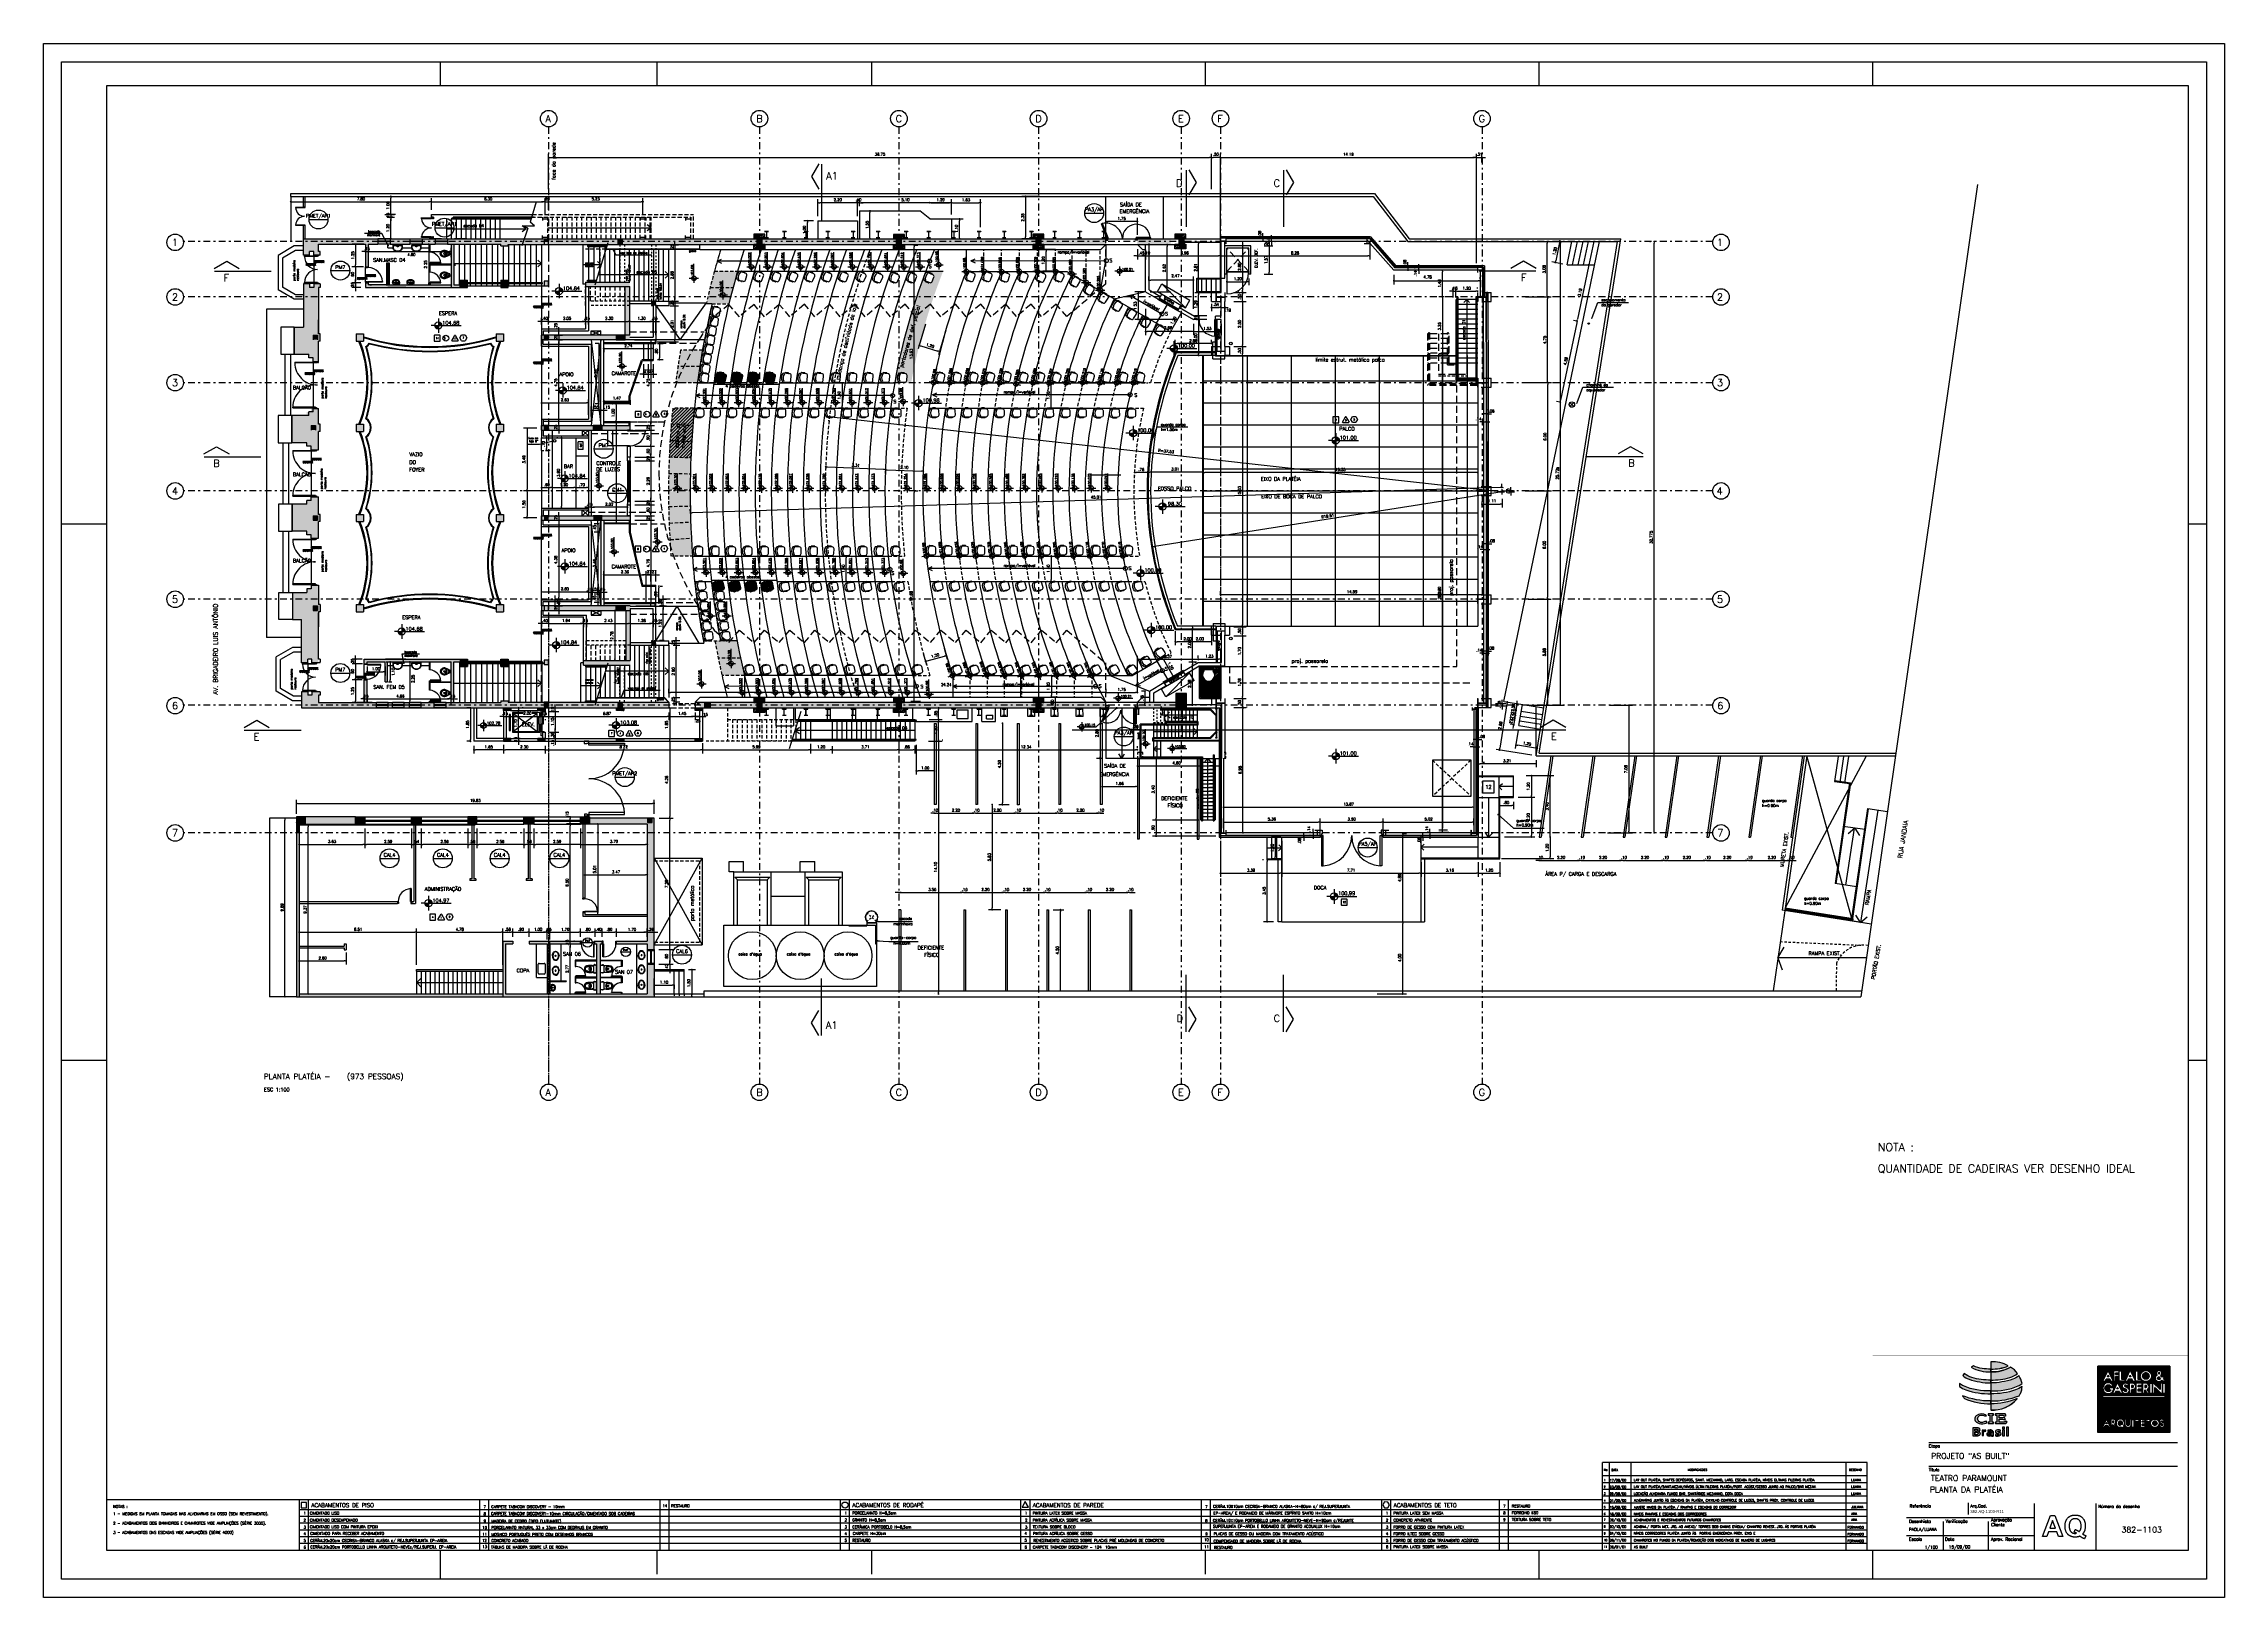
# Model space of a CAD drawing. Extents: x -14 to 107, y -33 to 53.
import ezdxf
from ezdxf.enums import TextEntityAlignment as Align

# ---------------------------------------------------------------- set-up
doc = ezdxf.new("R2010")
doc.units = 0
doc.header["$LTSCALE"] = 1.5
doc.header["$MEASUREMENT"] = 0
for name, pattern in [('DASHDOT', [1, 0.5, -0.25, 0, -0.25]), ('HIDDEN', [0.375, 0.25, -0.125]), ('HIDDEN2', [0.1875, 0.125, -0.0625]), ('TERREOB$0$DASHDOT', [25.4, 12.7, -6.35, 0, -6.35])]:
    doc.linetypes.add(name, pattern=pattern)
doc.layers.get('0').update_dxf_attribs({"linetype": 'CONTINUOUS'})
doc.layers.get('DEFPOINTS').update_dxf_attribs({"linetype": 'CONTINUOUS'})
for name, color, linetype in [('7', 7, 'CONTINUOUS'), ('A-CAIXILHO', 1, 'CONTINUOUS'), ('A-ESTRUTURA', 4, 'CONTINUOUS'), ('A-MOBILIA', 1, 'CONTINUOUS'), ('A-PAREDE', 3, 'CONTINUOUS'), ('A-PECAS', 7, 'CONTINUOUS'), ('A-PORTAS', 7, 'CONTINUOUS'), ('A-REVEST', 1, 'CONTINUOUS'), ('A-SOLEIRA', 1, 'CONTINUOUS'), ('CARIMBO', 7, 'CONTINUOUS'), ('COTAS', 7, 'CONTINUOUS'), ('EIXOS', 32, 'DASHDOT'), ('EQP', 7, 'CONTINUOUS'), ('EQUIP', 7, 'CONTINUOUS'), ('ESC1-50', 1, 'CONTINUOUS'), ('ESTR-METÁLICA', 4, 'CONTINUOUS'), ('FURO', 4, 'CONTINUOUS'), ('HACHURA', 1, 'CONTINUOUS'), ('N-HACHURA', 1, 'HIDDEN'), ('N-LNHVISTA', 7, 'CONTINUOUS'), ('N-NOTACOES', 6, 'CONTINUOUS'), ('N-PROJEÇÃO', 1, 'HIDDEN'), ('N-TEXTO', 7, 'CONTINUOUS'), ('PILAR', 7, 'CONTINUOUS'), ('PILAREXIST', 7, 'CONTINUOUS'), ('PILARNOVO', 4, 'CONTINUOUS'), ('PISO1', 1, 'CONTINUOUS'), ('PISOPALCO', 1, 'CONTINUOUS'), ('PLACA-PRE-MOLDADA', 6, 'CONTINUOUS'), ('PLATEIA1', 7, 'CONTINUOUS'), ('PLATEIA2', 7, 'CONTINUOUS'), ('REVEST', 2, 'CONTINUOUS'), ('SOLID', 251, 'CONTINUOUS'), ('T-FOLHA', 7, 'CONTINUOUS'), ('TEXTO', 2, 'CONTINUOUS'), ('VAGAS', 2, 'CONTINUOUS')]:
    doc.layers.add(name, color=color, linetype=linetype)
doc.layers.get('DEFPOINTS').off()
doc.styles.add('COTA', font='romans.shx')
doc.styles.add('REGUA-080', font='simplex', dxfattribs={"height": 0.15})
doc.styles.add('REGUA-100', font='simplex.shx', dxfattribs={"height": 0.25})
doc.styles.add('REGUA-120', font='simplex.shx', dxfattribs={"height": 0.3})
doc.styles.add('ROMANS', font='romans')
doc.styles.add('TERREOB$0$REGUA-080', font='simplex.shx', dxfattribs={"height": 0.4})
doc.dimstyles.new('DG060-1', dxfattribs={"dimscale": 0.1, "dimtxt": 1.5, "dimasz": 1, "dimexe": 2, "dimexo": 2.5, "dimgap": 0.9, "dimtad": 1, "dimzin": 4, "dimdsep": 46, "dimtxsty": 'COTA', "dimblk": 'DOT', "dimblk1": 'DOT', "dimblk2": 'DOT', "dimsah": 1, "dimcen": 0.09, "dimclrd": 1, "dimclre": 1, "dimclrt": 2, "dimadec": 0, "dimazin": 0, "dimtfac": 1, "dimtdec": 4, "dimtix": 1, "dimtmove": 2, "dimatfit": 3, "dimldrblk": 'DOT', "dimfxl": 1, "dimtvp": 2, "dimtolj": 1, "dimtzin": 0, "dimarcsym": 0})
pattern_1 = [(45, (0, 0), (-0.02245064, 0.02245064), [])]

# ---------------------------------------------------------------- blocks, each defined once
blk = doc.blocks.new('LOGO-CIE')
at = {"layer": 'HACHURA'}
h = blk.add_hatch(color=256, dxfattribs=at)
h.paths.add_polyline_path([(-3.45, 2.93, 0.02827), (-3.33, 2.77, 0.104553), (-1.87, 2.48), (-1.87, 2.64, -0.096257)])
h.paths.add_polyline_path([(-3.38, 3.47, -0.068974), (-3.6, 3.61), (-3.6, 3.45, 0.088905), (-3.25, 3.25, 0.087902), (-1.87, 3.04), (-1.87, 3.21, -0.119078)])
h.paths.add_polyline_path([(-2.92, 3.94, -0.135616), (-3.34, 4.17, 0.042598), (-3.42, 4.05, 0.129399), (-3.08, 3.85, 0.087689), (-1.87, 3.64), (-1.87, 3.8, -0.078993)])
h.paths.add_polyline_path([(-1.87, 4.41, -0.11017), (-2.83, 4.58, 0.036503), (-2.96, 4.51, 0.132416), (-1.87, 4.25)])
h = blk.add_hatch(color=256, dxfattribs=at)
h.paths.add_polyline_path([(-0.91, 4.58, 0.15745), (-1.87, 4.81), (-1.87, 4.41, 0.11017)])
h.paths.add_polyline_path([(-0.78, 4.51, -0.132416), (-1.87, 4.25), (-1.87, 3.8, 0.078993), (-0.82, 3.94, 0.135616), (-0.4, 4.17, 0.144317)])
h.paths.add_polyline_path([(-0.36, 3.47, 0.068974), (-0.14, 3.61, 0.116384), (-0.32, 4.05, -0.129399), (-0.66, 3.85, -0.087689), (-1.87, 3.64), (-1.87, 3.21, 0.119078)])
h.paths.add_polyline_path([(-0.3, 2.93, 0.022382), (-0.22, 3.06, 0.096839), (-0.14, 3.45, -0.090136), (-0.5, 3.25, -0.087576), (-1.87, 3.04), (-1.87, 2.64, 0.096257)])
h.paths.add_polyline_path([(-0.42, 2.77, -0.104553), (-1.87, 2.48), (-1.87, 2.14, 0.236654)])
h = blk.add_hatch(color=256, dxfattribs=at)
h.paths.add_polyline_path([(-2.09, 1.51), (-2.2, 1.51, -0.19603), (-2.39, 1.45, -1.039495), (-2.39, 1.86, -0.186423), (-2.23, 1.81), (-2.12, 1.81, 0.158596), (-2.13, 1.86, 0.310548), (-2.68, 1.82, 0.49274), (-2.67, 1.47, 0.104784), (-2.51, 1.39, 0.153688), (-2.14, 1.41, 0.285698)])
h.paths.add_polyline_path([(-1.8, 1.84, -0.414577), (-1.78, 1.85), (-1.73, 1.85, 0.433197), (-1.73, 1.92), (-2.01, 1.92, 0.433197), (-2.01, 1.85), (-1.95, 1.85, -0.414577), (-1.93, 1.84), (-1.93, 1.47, -0.414577), (-1.95, 1.46), (-2.01, 1.46, 0.433197), (-2.01, 1.39), (-1.73, 1.39, 0.433197), (-1.73, 1.46), (-1.78, 1.46, -0.414577), (-1.8, 1.47)])
h.paths.add_polyline_path([(-1.41, 1.64), (-1.21, 1.64), (-1.17, 1.61), (-1.07, 1.61), (-1.05, 1.62), (-1.11, 1.72), (-1.19, 1.72), (-1.22, 1.71), (-1.41, 1.71), (-1.41, 1.86), (-1.2, 1.86), (-1.12, 1.81), (-1.05, 1.81), (-1.02, 1.83, 0.222196), (-1.07, 1.92), (-1.34, 1.92), (-1.62, 1.92, 0.433197), (-1.62, 1.85), (-1.57, 1.85, -0.272044), (-1.54, 1.84), (-1.54, 1.47, -0.272044), (-1.57, 1.46), (-1.62, 1.46, 0.433197), (-1.62, 1.39), (-1.03, 1.39), (-0.96, 1.48), (-0.98, 1.51), (-1.07, 1.51), (-1.14, 1.46), (-1.41, 1.46)])
h = blk.add_hatch(color=256, dxfattribs=at)
h.paths.add_polyline_path([(-2.48, 1), (-2.47, 1.04), (-2.48, 1.06), (-2.48, 1.09), (-2.5, 1.11), (-2.52, 1.13), (-2.53, 1.13), (-2.55, 1.14), (-2.58, 1.15), (-2.62, 1.15), (-2.65, 1.16), (-2.69, 1.16), (-2.86, 1.16), (-2.86, 0.71), (-2.69, 0.71), (-2.66, 0.71), (-2.62, 0.71), (-2.59, 0.71), (-2.56, 0.72), (-2.53, 0.73), (-2.51, 0.74), (-2.5, 0.75), (-2.48, 0.77), (-2.46, 0.79), (-2.46, 0.81), (-2.45, 0.84), (-2.45, 0.84, 0.146195), (-2.47, 0.88, 0.207242), (-2.59, 0.93, 0.282752)])
h.paths.add_polyline_path([(-2.69, 0.97), (-2.75, 0.97), (-2.75, 1.08), (-2.69, 1.08), (-2.67, 1.08, -0.243521), (-2.6, 1.05, -0.220979), (-2.6, 1, -0.249829), (-2.67, 0.97)], flags=16)
h.paths.add_polyline_path([(-2.67, 0.91), (-2.65, 0.91, -0.250582), (-2.59, 0.87, -0.267844), (-2.58, 0.81, -0.268503), (-2.65, 0.77), (-2.67, 0.77), (-2.69, 0.77), (-2.75, 0.77), (-2.75, 0.91), (-2.69, 0.91)], flags=16)
h.paths.add_polyline_path([(-2.27, 0.91), (-2.26, 0.93), (-2.25, 0.94), (-2.23, 0.95), (-2.2, 0.96), (-2.18, 0.96), (-2.15, 0.96), (-2.15, 1.03), (-2.16, 1.03), (-2.19, 1.03), (-2.22, 1.02), (-2.23, 1.02), (-2.25, 1), (-2.27, 0.98), (-2.28, 0.96), (-2.28, 1.02), (-2.35, 1.02), (-2.35, 0.72), (-2.27, 0.72), (-2.27, 0.88)])
h.paths.add_polyline_path([(-1.75, 0.95, 0.207413), (-1.83, 1.02, 0.084983), (-1.9, 1.04), (-1.94, 1.03), (-2.01, 1.02), (-2.03, 1.02), (-2.03, 0.95, -0.190558), (-1.88, 0.98), (-1.85, 0.97, -0.285124), (-1.82, 0.91), (-1.82, 0.89), (-1.98, 0.89, 0.133394), (-2.08, 0.85), (-2.09, 0.83), (-2.09, 0.8), (-2.09, 0.79), (-2.09, 0.76), (-2.08, 0.74), (-2.06, 0.72), (-2.06, 0.72), (-2.03, 0.71), (-2.01, 0.7), (-1.97, 0.69), (-1.96, 0.7), (-1.92, 0.7), (-1.89, 0.71), (-1.89, 0.71), (-1.86, 0.72), (-1.84, 0.74), (-1.84, 0.69), (-1.75, 0.69)])
h.paths.add_polyline_path([(-1.85, 0.81), (-1.89, 0.77), (-1.89, 0.77), (-1.92, 0.76), (-1.95, 0.75), (-1.96, 0.75, -0.174169), (-2.01, 0.77, -0.544799), (-2.01, 0.82, -0.158576), (-1.93, 0.84), (-1.84, 0.84), (-1.84, 0.83)], flags=16)
h.paths.add_polyline_path([(-1.45, 0.97, -0.167661), (-1.33, 0.96), (-1.33, 1.03, 0.157313), (-1.56, 1.02, 0.428277), (-1.61, 0.91, 0.303323), (-1.52, 0.84, -0.182466), (-1.43, 0.82, -0.400671), (-1.44, 0.76, -0.301983), (-1.61, 0.78), (-1.61, 0.7, 0.107823), (-1.41, 0.71, 0.349187), (-1.3, 0.8), (-1.3, 0.83, 0.234779), (-1.41, 0.9, -0.19049), (-1.48, 0.93, -0.486275)])
h.paths.add_polyline_path([(-1.11, 1.04), (-1.22, 1.04), (-1.22, 0.71), (-1.11, 0.71)])
h.paths.add_polyline_path([(-1.11, 1.18), (-1.22, 1.18), (-1.22, 1.09), (-1.11, 1.09)])
h.paths.add_polyline_path([(-0.89, 1.18), (-1, 1.18), (-1, 0.71), (-0.89, 0.71)])
blk.add_line((-1.87, 4.81), (-1.87, 2.14), dxfattribs=at)
at = {"layer": 'HACHURA', "color": 7}
for p, q in [((-2.35, 1.02), (-2.35, 0.72)), ((-1.84, 0.74), (-1.84, 0.69)), ((-1.84, 0.69), (-1.75, 0.69)), ((-1.75, 0.95), (-1.75, 0.69))]:
    blk.add_line(p, q, dxfattribs=at)
for points in [[(-1.87, 3.8, -0.078993), (-2.92, 3.94, -0.135616), (-3.34, 4.17, 0.042598), (-3.42, 4.05, 0.129399), (-3.08, 3.85, 0.087689), (-1.87, 3.64)], [(-1.87, 4.41, -0.11017), (-2.83, 4.58, 0.036503), (-2.96, 4.51, 0.132416), (-1.87, 4.25)], [(-1.87, 4.81), (-1.87, 4.41, 0.11017), (-0.91, 4.58, 0.15745)], [(-0.4, 4.17, 0.144317), (-0.78, 4.51, -0.132416), (-1.87, 4.25), (-1.87, 3.8, 0.078993), (-0.82, 3.94, 0.135616)], [(-0.14, 3.61, 0.116384), (-0.32, 4.05, -0.129399), (-0.66, 3.85, -0.087689), (-1.87, 3.64), (-1.87, 3.21, 0.119078), (-0.36, 3.47, 0.068974)], [(-1.87, 3.21, -0.119078), (-3.38, 3.47, -0.068974), (-3.6, 3.61), (-3.6, 3.45, 0.088905), (-3.25, 3.25, 0.087902), (-1.87, 3.04)], [(-1.87, 2.64, -0.096257), (-3.45, 2.93, 0.02827), (-3.33, 2.77, 0.104553), (-1.87, 2.48)], [(-0.3, 2.93, 0.022382), (-0.22, 3.06, 0.096839), (-0.14, 3.45, -0.090136), (-0.5, 3.25, -0.087576), (-1.87, 3.04), (-1.87, 2.64, 0.096257)], [(-0.42, 2.77, -0.104553), (-1.87, 2.48), (-1.87, 2.14, 0.236654)], [(-2.39, 1.86, -0.186423), (-2.23, 1.81), (-2.12, 1.81, 0.158596), (-2.13, 1.86, 0.310548), (-2.68, 1.82, 0.49274), (-2.67, 1.47, 0.104784), (-2.51, 1.39, 0.153688), (-2.14, 1.41, 0.285698), (-2.09, 1.51), (-2.2, 1.51, -0.19603), (-2.39, 1.45, -1.039495)], [(-1.8, 1.84, -0.414577), (-1.78, 1.85), (-1.73, 1.85, 0.433197), (-1.73, 1.92), (-2.01, 1.92, 0.433197), (-2.01, 1.85), (-1.95, 1.85, -0.414577), (-1.93, 1.84), (-1.93, 1.47, -0.414577), (-1.95, 1.46), (-2.01, 1.46, 0.433197), (-2.01, 1.39), (-1.73, 1.39, 0.433197), (-1.73, 1.46), (-1.78, 1.46, -0.414577), (-1.8, 1.47)], [(-1.11, 1.72), (-1.19, 1.72), (-1.22, 1.71), (-1.41, 1.71), (-1.41, 1.86), (-1.2, 1.86), (-1.12, 1.81), (-1.05, 1.81), (-1.02, 1.83, 0.222196), (-1.07, 1.92), (-1.34, 1.92), (-1.62, 1.92, 0.433197), (-1.62, 1.85), (-1.57, 1.85, -0.272044), (-1.54, 1.84), (-1.54, 1.47, -0.272044), (-1.57, 1.46), (-1.62, 1.46, 0.433197), (-1.62, 1.39), (-1.03, 1.39), (-0.96, 1.48), (-0.98, 1.51), (-1.07, 1.51), (-1.14, 1.46), (-1.41, 1.46), (-1.41, 1.64), (-1.21, 1.64), (-1.17, 1.61), (-1.07, 1.61), (-1.05, 1.62)], [(-2.48, 1), (-2.47, 1.04), (-2.48, 1.06), (-2.48, 1.09), (-2.5, 1.11), (-2.52, 1.13), (-2.53, 1.13), (-2.55, 1.14), (-2.58, 1.15), (-2.62, 1.15), (-2.65, 1.16), (-2.69, 1.16), (-2.86, 1.16), (-2.86, 0.71), (-2.69, 0.71), (-2.66, 0.71), (-2.66, 0.71), (-2.62, 0.71), (-2.59, 0.71), (-2.56, 0.72), (-2.53, 0.73), (-2.51, 0.74), (-2.5, 0.75), (-2.48, 0.77), (-2.46, 0.79), (-2.46, 0.81), (-2.45, 0.84), (-2.45, 0.84, 0.146195), (-2.47, 0.88, 0.207242), (-2.59, 0.93, 0.282752)], [(-2.67, 0.97), (-2.69, 0.97), (-2.75, 0.97), (-2.75, 1.08), (-2.69, 1.08), (-2.67, 1.08, -0.243521), (-2.6, 1.05, -0.220979), (-2.6, 1, -0.249829)], [(-2.59, 0.87, 0.250582), (-2.65, 0.91), (-2.67, 0.91), (-2.69, 0.91), (-2.75, 0.91), (-2.75, 0.77), (-2.69, 0.77), (-2.67, 0.77), (-2.65, 0.77, 0.264209), (-2.58, 0.81, 0.267844)], [(-2.58, 0.81, -0.268503), (-2.65, 0.77), (-2.67, 0.77), (-2.69, 0.77), (-2.75, 0.77), (-2.75, 0.91), (-2.69, 0.91), (-2.67, 0.91), (-2.65, 0.91, -0.250582), (-2.59, 0.87, -0.267844)], [(-1.75, 0.95, 0.207413), (-1.83, 1.02, 0.084983), (-1.9, 1.04), (-1.94, 1.03), (-2.01, 1.02), (-2.03, 1.02), (-2.03, 0.95, -0.190558), (-1.88, 0.98), (-1.85, 0.97, -0.285124), (-1.82, 0.91), (-1.82, 0.89), (-1.98, 0.89, 0.133394), (-2.08, 0.85), (-2.09, 0.83), (-2.09, 0.8), (-2.09, 0.79), (-2.09, 0.76), (-2.08, 0.74), (-2.06, 0.72), (-2.06, 0.72), (-2.03, 0.71), (-2.01, 0.7), (-1.97, 0.69), (-1.96, 0.7), (-1.92, 0.7), (-1.89, 0.71), (-1.89, 0.71), (-1.86, 0.72), (-1.84, 0.74), (-1.84, 0.69), (-1.75, 0.69)], [(-1.84, 0.83), (-1.85, 0.81), (-1.89, 0.77), (-1.89, 0.77), (-1.92, 0.76), (-1.95, 0.75), (-1.96, 0.75, -0.174169), (-2.01, 0.77, -0.544799), (-2.01, 0.82, -0.158576), (-1.93, 0.84), (-1.84, 0.84)], [(-1.41, 0.9, -0.19049), (-1.48, 0.93, -0.486275), (-1.45, 0.97, -0.167661), (-1.33, 0.96), (-1.33, 1.03, 0.157313), (-1.56, 1.02, 0.428277), (-1.61, 0.91, 0.303323), (-1.52, 0.84, -0.182466), (-1.43, 0.82, -0.400671), (-1.44, 0.76, -0.301983), (-1.61, 0.78), (-1.61, 0.7, 0.107823), (-1.41, 0.71, 0.349187), (-1.3, 0.8), (-1.3, 0.83, 0.234779)], [(-1.41, 0.9, -0.19049), (-1.48, 0.93, -0.486275), (-1.45, 0.97, -0.167661), (-1.33, 0.96), (-1.33, 1.03, 0.157313), (-1.56, 1.02, 0.428277), (-1.61, 0.91, 0.303323), (-1.52, 0.84, -0.182466), (-1.43, 0.82, -0.400671), (-1.44, 0.76, -0.301983), (-1.61, 0.78), (-1.61, 0.7, 0.107823), (-1.41, 0.71, 0.349187), (-1.3, 0.8), (-1.3, 0.83, 0.234779)]]:
    blk.add_lwpolyline(points, format="xyb", close=True, dxfattribs=at)
for points in [[(-2.25, 0.94), (-2.23, 0.95), (-2.2, 0.96), (-2.18, 0.96), (-2.15, 0.96), (-2.15, 1.03), (-2.16, 1.03), (-2.19, 1.03), (-2.22, 1.02), (-2.23, 1.02), (-2.25, 1), (-2.27, 0.98), (-2.28, 0.96), (-2.28, 1.02), (-2.35, 1.02), (-2.35, 0.72), (-2.27, 0.72), (-2.27, 0.88), (-2.27, 0.91), (-2.26, 0.93)], [(-1.11, 1.18), (-1.22, 1.18), (-1.22, 1.09), (-1.11, 1.09)], [(-1.11, 1.18), (-1.22, 1.18), (-1.22, 1.09), (-1.11, 1.09)], [(-1.11, 1.04), (-1.22, 1.04), (-1.22, 0.71), (-1.11, 0.71)], [(-1.11, 1.04), (-1.22, 1.04), (-1.22, 0.71), (-1.11, 0.71)], [(-1.11, 1.04), (-1.22, 1.04), (-1.22, 0.71), (-1.11, 0.71)], [(-0.89, 1.18), (-1, 1.18), (-1, 0.71), (-0.89, 0.71)]]:
    blk.add_lwpolyline(points, close=True, dxfattribs=at)
for centre, radius, start, end in [((-1.77, 6.65), 2.24, 267.4806, 292.6282), ((-1.81, 6.4), 2.15, 268.4763, 298.6482), ((-1.77, 3.9), 1.77, 266.8401, 320.0973)]:
    blk.add_arc(centre, radius, start, end, dxfattribs=at)
blk = doc.blocks.new('N-1115')
at = {"layer": 'N-NOTACOES'}
blk.add_line((-0.0315, 0), (0, 0), dxfattribs=at)
blk.add_lwpolyline([(-0.0316, 0.0015), (-0.0246, 0.0055), (-0.0177, 0.0015)], dxfattribs=at)
at = {"layer": 'N-NOTACOES', "style": 'ROMANS'}
blk.add_attdef('A', (-0.0264, -0.0057), '', height=0.004, dxfattribs=at)
blk = doc.blocks.new('N-1116')
at = {"layer": 'N-NOTACOES'}
blk.add_line((0.0315, 0), (0, 0), dxfattribs=at)
blk.add_lwpolyline([(0.0316, 0.0015), (0.0246, 0.0055), (0.0177, 0.0015)], dxfattribs=at)
at = {"layer": 'N-NOTACOES', "style": 'ROMANS'}
blk.add_attdef('A', (0.0233, -0.0055), '', height=0.004, dxfattribs=at)
blk = doc.blocks.new('EIXOE')
ref = blk.add_blockref('N-1115', (1.42, 14.77), dxfattribs=dict(xscale=-100, yscale=100, zscale=100, rotation=180))
ref.add_attrib('A', 'E', (-1.22, 15.33), dxfattribs={"layer": 'N-NOTACOES', "height": 0.4, "rotation": 180, "style": 'ROMANS', "text_generation_flag": 2})
ref = blk.add_blockref('N-1116', (68.38, 14.77), dxfattribs=dict(xscale=-100, yscale=100, zscale=100, rotation=180))
ref.add_attrib('A', 'E', (70.71, 15.31), dxfattribs={"layer": 'N-NOTACOES', "height": 0.4, "rotation": 180, "style": 'ROMANS', "text_generation_flag": 2})
blk = doc.blocks.new('N-1109')
at = {"layer": 'N-NOTACOES'}
blk.add_line((0, 0.0315), (0, 0), dxfattribs=at)
blk.add_lwpolyline([(0.0015, 0.0316), (0.0055, 0.0246), (0.0015, 0.0177)], dxfattribs=at)
at = {"layer": 'N-NOTACOES', "style": 'ROMANS'}
blk.add_attdef('A', (-0.0056, 0.0222), '', height=0.004, dxfattribs=at)
blk = doc.blocks.new('N-1110')
at = {"layer": 'N-NOTACOES'}
blk.add_line((0, -0.0315), (0, 0), dxfattribs=at)
blk.add_lwpolyline([(0.0015, -0.0316), (0.0055, -0.0246), (0.0015, -0.0177)], dxfattribs=at)
at = {"layer": 'N-NOTACOES', "style": 'ROMANS'}
blk.add_attdef('A', (-0.0054, -0.0261), '', height=0.004, dxfattribs=at)
blk = doc.blocks.new('N-1901')
at = {"layer": 'N-NOTACOES', "color": 1}
for p, q in [((0, 0.004), (0, -0.004)), ((-0.002, 0), (-0.004, 0)), ((-0.002, 0), (0.0126, 0))]:
    blk.add_line(p, q, dxfattribs=at)
blk.add_circle((0, 0), 0.002, dxfattribs=at)
at = {"layer": 'N-NOTACOES', "color": 2}
for radius, start, end in [(0.00175, 0, 90), (0.0015, 0, 90), (0.00125, 0, 90), (0.001, 0, 90), (0.00075, 0, 90), (0.0005, 0, 90), (0.00025, 0, 90), (0.00175, 180, 270), (0.0015, 180, 270), (0.00125, 180, 270), (0.001, 180, 270), (0.00075, 180, 270), (0.0005, 180, 270), (0.00025, 180, 270)]:
    blk.add_arc((0, 0), radius, start, end, dxfattribs=at)
at = {"layer": 'N-NOTACOES', "color": 2, "style": 'ROMANS'}
blk.add_attdef('COTAP', text='', height=0.002, dxfattribs=at).set_placement((0.0069, 0.0015), align=Align.MIDDLE)
blk = doc.blocks.new('CADEIRA55')
at = {"layer": 'A-MOBILIA'}
for p, q in [((-0.27, -0.36), (-0.27, -0.2)), ((-0.23, -0.12), (-0.23, -0.44)), ((-0.13, -0.54), (0.14, -0.54)), ((0.24, -0.44), (0.24, -0.11)), ((0.28, -0.36), (0.28, -0.2))]:
    blk.add_line(p, q, dxfattribs=at)
at = {"layer": 'A-MOBILIA', "linetype": 'HIDDEN'}
for p, q in [((-0.23, -0.17), (-0.24, -0.17)), ((-0.23, -0.39), (-0.24, -0.39)), ((0.24, -0.17), (0.25, -0.17)), ((0.24, -0.39), (0.25, -0.39))]:
    blk.add_line(p, q, dxfattribs=at)
at = {"layer": 'A-MOBILIA'}
for centre, radius, start, end in [((0.01, -0.4), 0.397, 60.2956, 121.4861), ((-0.16, -0.12), 0.07, 123.0438, 180), ((-0.13, -0.44), 0.1, 180, 270), ((0.01, -0.5), 0.397, 60.2956, 121.4861), ((0.14, -0.44), 0.1, 270, 0), ((0.17, -0.11), 0.07, 0, 58.8307)]:
    blk.add_arc(centre, radius, start, end, dxfattribs=at)
at = {"layer": 'A-MOBILIA', "linetype": 'HIDDEN'}
for centre, start, end in [((-0.24, -0.2), 90, 180), ((-0.24, -0.36), 180, 270), ((0.25, -0.2), 0, 90), ((0.25, -0.36), 270, 0)]:
    blk.add_arc(centre, 0.03, start, end, dxfattribs=at)
blk = doc.blocks.new('N-1411')
at = {"layer": 'N-NOTACOES', "color": 1}
blk.add_line((-0.0052, 0), (0.0052, 0), dxfattribs=at)
blk.add_circle((0, 0), 0.00525, dxfattribs=at)
at = {"layer": 'N-NOTACOES', "color": 2, "style": 'ROMANS'}
for tag, p in [('ESQUADRIA', (0, 0.0019)), ('NUMERO', (0.0003, -0.0026))]:
    blk.add_attdef(tag, text='', height=0.002, dxfattribs=at).set_placement(p, align=Align.MIDDLE)
blk = doc.blocks.new('F')
at = {"xscale": 100, "yscale": 100, "zscale": 100}
for name, p in [('N-1115', (-1.08, 40.2)), ('N-1116', (65.88, 40.2))]:
    blk.add_blockref(name, p, dxfattribs=at).add_auto_attribs({'A': 'F'})
blk = doc.blocks.new('PFD1')
at = {"layer": 'A-PORTAS'}
for p, q in [((-0.05, 0.11), (-0.05, 0)), ((-0.05, 0.11), (0.05, 0.11)), ((-0.05, 0.1), (-0.05, 0)), ((-0.05, 0.1), (0.05, 0.1)), ((-0.05, 0), (0, 0)), ((-0.05, 0), (0, 0)), ((0, 0.05), (0, 0)), ((0, 0.05), (0.05, 0.05)), ((0, 0.05), (0, 0)), ((0, 0.05), (0.05, 0.05)), ((0, 0), (0, -0.03)), ((0.05, 0.11), (0.05, 0.05)), ((0.05, 0.1), (0.05, 0.05)), ((0.05, 0.05), (0.05, 0.05)), ((1.14, 0.11), (1.14, 0.05)), ((1.25, 0.11), (1.14, 0.11)), ((1.14, 0.1), (1.14, 0.05)), ((1.24, 0.1), (1.14, 0.1)), ((1.19, 0.05), (1.14, 0.05)), ((1.19, 0.05), (1.14, 0.05)), ((1.19, 0.05), (1.19, 0)), ((1.19, 0.05), (1.19, 0)), ((1.24, 0), (1.19, 0)), ((1.25, 0), (1.19, 0)), ((1.19, 0), (1.19, -0.03)), ((1.24, 0.1), (1.24, 0)), ((1.25, 0.11), (1.25, 0)), ((-0.02, -0.01), (0.02, -0.01)), ((0.05, -0.01), (0.01, -0.01)), ((0.01, -0.01), (0.01, -0.02)), ((0.06, -0.02), (0.01, -0.02)), ((0.01, -0.02), (0.01, -0.02)), ((0.01, -0.02), (0.01, -0.6)), ((0.02, -0.02), (0.01, -0.02)), ((0.01, -0.57), (0.01, -0.65)), ((0.01, -0.57), (0.01, -0.65)), ((0.01, -0.57), (0.01, -0.57)), ((0.06, -0.6), (0.01, -0.6)), ((0.01, -0.65), (0.01, -0.65)), ((0.02, -0.02), (0.02, -0.6)), ((0.05, -0.02), (0.02, -0.02)), ((0.02, -0.02), (0.02, -0.02)), ((0.05, -0.6), (0.02, -0.6)), ((0.05, -0.01), (0.05, -0.02)), ((0.05, -0.02), (0.05, -0.6)), ((0.06, -0.02), (0.05, -0.02)), ((0.05, -0.02), (0.05, -0.02)), ((0.06, -0.02), (0.06, -0.6)), ((0.06, -0.02), (0.06, -0.02)), ((1.13, -0.65), (1.13, -0.57)), ((1.13, -0.65), (1.13, -0.57)), ((1.13, -0.57), (1.13, -0.57)), ((1.13, -0.65), (1.13, -0.65)), ((1.14, -0.02), (1.18, -0.02)), ((1.14, -0.02), (1.14, -0.02)), ((1.14, -0.01), (1.14, -0.02)), ((1.14, -0.01), (1.18, -0.01)), ((1.14, -0.02), (1.14, -0.02)), ((1.14, -0.02), (1.14, -0.02)), ((1.14, -0.02), (1.18, -0.02)), ((1.14, -0.02), (1.14, -0.6)), ((1.14, -0.02), (1.14, -0.6)), ((1.14, -0.6), (1.18, -0.6)), ((1.14, -0.6), (1.18, -0.6)), ((1.21, -0.01), (1.17, -0.01)), ((1.18, -0.02), (1.18, -0.02)), ((1.18, -0.01), (1.18, -0.02)), ((1.18, -0.02), (1.18, -0.02)), ((1.18, -0.02), (1.18, -0.02)), ((1.18, -0.02), (1.18, -0.6)), ((1.18, -0.02), (1.18, -0.6))]:
    blk.add_line(p, q, dxfattribs=at)
for centre in [(0, -0.01), (1.19, -0.01)]:
    blk.add_circle(centre, 0.0124, dxfattribs=at)
for centre, radius, start, end in [((-0.04, 0), 0.0128, 200.2319, 258.0132), ((1.18, -0.02), 0.582, 177.8534, 265.8998), ((1.23, 0), 0.0128, 281.9868, 339.7681), ((-0.05, -0.09), 0.0782, 54.8438, 83.2243), ((-0.07, 0.01), 0.0841, 343.5445, 343.8412), ((0.01, -0.02), 0.582, 274.1002, 2.1466), ((1.17, 0.06), 0.0841, 286.1588, 286.4555), ((1.24, -0.09), 0.0782, 96.7757, 125.1562)]:
    blk.add_arc(centre, radius, start, end, dxfattribs=at)
blk = doc.blocks.new('DOT')
at = {"color": 0, "linetype": 'ByBlock'}
blk.add_line((-0.5, 0), (-1, 0), dxfattribs=at)
at = {"color": 0, "linetype": 'ByBlock', "const_width": 0.5}
blk.add_lwpolyline([(-0.25, 0, 1), (0.25, 0, 1)], format="xyb", close=True, dxfattribs=at)
blk = doc.blocks.new('*D31')
at = {"color": 1, "linetype": 'ByBlock'}
for p, q in [((61.64, 4.15), (61.85, 4.15)), ((61.65, 0.25), (61.65, 4.05)), ((60.24, 0.15), (61.85, 0.15))]:
    blk.add_line(p, q, dxfattribs=at)
at = {"color": 1, "linetype": 'ByBlock', "xscale": 0.1, "yscale": 0.1, "zscale": 0.1}
for p, rotation in [((61.65, 4.15), 90), ((61.65, 0.15), 270)]:
    blk.add_blockref('DOT', p, dxfattribs=dict(at, rotation=rotation))
at = {"color": 2, "linetype": 'ByBlock', "insert": (61.48, 2.15), "char_height": 0.15, "attachment_point": 5, "rotation": 90, "style": 'COTA'}
blk.add_mtext('\\A1;4.00', dxfattribs=at)
blk = doc.blocks.new('*D32')
at = {"color": 1, "linetype": 'ByBlock'}
for p, q in [((61.64, 9.04), (61.85, 9.04)), ((61.65, 4.25), (61.65, 8.94)), ((61.64, 4.15), (61.85, 4.15))]:
    blk.add_line(p, q, dxfattribs=at)
at = {"color": 1, "linetype": 'ByBlock', "xscale": 0.1, "yscale": 0.1, "zscale": 0.1}
for p, rotation in [((61.65, 9.04), 90), ((61.65, 4.15), 270)]:
    blk.add_blockref('DOT', p, dxfattribs=dict(at, rotation=rotation))
at = {"color": 2, "linetype": 'ByBlock', "insert": (61.48, 6.59), "char_height": 0.15, "attachment_point": 5, "rotation": 90, "style": 'COTA'}
blk.add_mtext('\\A1;4.89', dxfattribs=at)
blk = doc.blocks.new('*D33')
at = {"color": 1, "linetype": 'ByBlock'}
for p, q in [((14.3, 44.75), (14.3, 46.71)), ((14.4, 46.51), (50.94, 46.51)), ((51.04, 44.75), (51.04, 46.71))]:
    blk.add_line(p, q, dxfattribs=at)
at = {"color": 1, "linetype": 'ByBlock', "xscale": 0.1, "yscale": 0.1, "zscale": 0.1, "rotation": 180}
blk.add_blockref('DOT', (14.3, 46.51), dxfattribs=at)
at = {"color": 1, "linetype": 'ByBlock', "xscale": 0.1, "yscale": 0.1, "zscale": 0.1}
blk.add_blockref('DOT', (51.04, 46.51), dxfattribs=at)
at = {"color": 2, "linetype": 'ByBlock', "insert": (32.67, 46.68), "char_height": 0.15, "attachment_point": 5, "style": 'COTA'}
blk.add_mtext('\\A1;36.75', dxfattribs=at)
blk = doc.blocks.new('*D34')
at = {"color": 1, "linetype": 'ByBlock'}
for p, q in [((51.54, 39.75), (51.54, 46.71)), ((51.64, 46.51), (65.63, 46.51)), ((65.73, 40.65), (65.73, 46.71))]:
    blk.add_line(p, q, dxfattribs=at)
at = {"color": 1, "linetype": 'ByBlock', "xscale": 0.1, "yscale": 0.1, "zscale": 0.1, "rotation": 180}
blk.add_blockref('DOT', (51.54, 46.51), dxfattribs=at)
at = {"color": 1, "linetype": 'ByBlock', "xscale": 0.1, "yscale": 0.1, "zscale": 0.1}
blk.add_blockref('DOT', (65.73, 46.51), dxfattribs=at)
at = {"color": 2, "linetype": 'ByBlock', "insert": (58.64, 46.68), "char_height": 0.15, "attachment_point": 5, "style": 'COTA'}
blk.add_mtext('\\A1;14.19', dxfattribs=at)
blk = doc.blocks.new('*D35')
at = {"color": 1, "linetype": 'ByBlock'}
for p, q in [((68.39, 34.03), (69.89, 34.03)), ((69.69, 28.13), (69.69, 33.93)), ((69.12, 28.03), (69.89, 28.03))]:
    blk.add_line(p, q, dxfattribs=at)
at = {"color": 1, "linetype": 'ByBlock', "xscale": 0.1, "yscale": 0.1, "zscale": 0.1}
for p, rotation in [((69.69, 34.03), 90), ((69.69, 28.03), 270)]:
    blk.add_blockref('DOT', p, dxfattribs=dict(at, rotation=rotation))
at = {"color": 2, "linetype": 'ByBlock', "insert": (69.53, 31.03), "char_height": 0.15, "attachment_point": 5, "rotation": 90, "style": 'COTA'}
blk.add_mtext('\\A1;6.00', dxfattribs=at)
blk = doc.blocks.new('*D36')
at = {"color": 1, "linetype": 'ByBlock'}
for p, q in [((68.44, 28.03), (69.87, 28.03)), ((69.67, 27.93), (69.67, 22.13)), ((68.6, 22.03), (69.87, 22.03))]:
    blk.add_line(p, q, dxfattribs=at)
at = {"color": 1, "linetype": 'ByBlock', "xscale": 0.1, "yscale": 0.1, "zscale": 0.1}
for p, rotation in [((69.67, 28.03), 90), ((69.67, 22.03), 270)]:
    blk.add_blockref('DOT', p, dxfattribs=dict(at, rotation=rotation))
at = {"color": 2, "linetype": 'ByBlock', "insert": (69.5, 25.03), "char_height": 0.15, "attachment_point": 5, "rotation": 90, "style": 'COTA'}
blk.add_mtext('\\A1;6.00', dxfattribs=at)
blk = doc.blocks.new('*D37')
at = {"color": 1, "linetype": 'ByBlock'}
for p, q in [((13.65, 31.51), (12.9, 31.51)), ((13.1, 31.41), (13.1, 28.13)), ((13.87, 28.03), (12.9, 28.03))]:
    blk.add_line(p, q, dxfattribs=at)
at = {"color": 1, "linetype": 'ByBlock', "xscale": 0.1, "yscale": 0.1, "zscale": 0.1}
for p, rotation in [((13.1, 31.51), 90), ((13.1, 28.03), 270)]:
    blk.add_blockref('DOT', p, dxfattribs=dict(at, rotation=rotation))
at = {"color": 2, "linetype": 'ByBlock', "insert": (12.93, 29.77), "char_height": 0.15, "attachment_point": 5, "rotation": 90, "style": 'COTA'}
blk.add_mtext('\\A1;3.49', dxfattribs=at)
blk = doc.blocks.new('*D38')
at = {"color": 1, "linetype": 'ByBlock'}
for p, q in [((13.87, 28.03), (12.9, 28.03)), ((13.1, 27.93), (13.1, 26.63)), ((13.65, 26.53), (12.9, 26.53))]:
    blk.add_line(p, q, dxfattribs=at)
at = {"color": 1, "linetype": 'ByBlock', "xscale": 0.1, "yscale": 0.1, "zscale": 0.1}
for p, rotation in [((13.1, 28.03), 90), ((13.1, 26.53), 270)]:
    blk.add_blockref('DOT', p, dxfattribs=dict(at, rotation=rotation))
at = {"color": 2, "linetype": 'ByBlock', "insert": (12.93, 27.28), "char_height": 0.15, "attachment_point": 5, "rotation": 90, "style": 'COTA'}
blk.add_mtext('\\A1;1.50', dxfattribs=at)
blk = doc.blocks.new('*D39')
at = {"color": 1, "linetype": 'ByBlock'}
for p, q in [((11.7, 15.53), (11.6, 15.53)), ((11.8, 15.58), (11.8, 15.33)), ((11.8, 15.53), (11.95, 15.53)), ((11.95, 15.43), (11.95, 15.33)), ((12.05, 15.53), (12.15, 15.53))]:
    blk.add_line(p, q, dxfattribs=at)
at = {"color": 1, "linetype": 'ByBlock', "xscale": 0.1, "yscale": 0.1, "zscale": 0.1}
blk.add_blockref('DOT', (11.8, 15.53), dxfattribs=at)
at = {"color": 1, "linetype": 'ByBlock', "xscale": 0.1, "yscale": 0.1, "zscale": 0.1, "rotation": 180}
blk.add_blockref('DOT', (11.95, 15.53), dxfattribs=at)
at = {"color": 2, "linetype": 'ByBlock', "insert": (11.88, 15.69), "char_height": 0.15, "attachment_point": 5, "style": 'COTA'}
blk.add_mtext('\\A1;.15', dxfattribs=at)
blk = doc.blocks.new('*D40')
at = {"color": 1, "linetype": 'ByBlock'}
for p, q in [((11.95, 15.43), (11.95, 15.33)), ((12.05, 15.53), (13.85, 15.53)), ((13.95, 15.4), (13.95, 15.33))]:
    blk.add_line(p, q, dxfattribs=at)
at = {"color": 1, "linetype": 'ByBlock', "xscale": 0.1, "yscale": 0.1, "zscale": 0.1, "rotation": 180}
blk.add_blockref('DOT', (11.95, 15.53), dxfattribs=at)
at = {"color": 1, "linetype": 'ByBlock', "xscale": 0.1, "yscale": 0.1, "zscale": 0.1}
blk.add_blockref('DOT', (13.95, 15.53), dxfattribs=at)
at = {"color": 2, "linetype": 'ByBlock', "insert": (13.12, 15.71), "char_height": 0.15, "attachment_point": 5, "style": 'COTA'}
blk.add_mtext('\\A1;2.00', dxfattribs=at)
blk = doc.blocks.new('*D41')
at = {"color": 1, "linetype": 'ByBlock'}
for p, q in [((13.85, 15.53), (13.75, 15.53)), ((13.95, 15.53), (14.1, 15.53)), ((13.95, 15.42), (13.95, 15.33)), ((14.1, 15.38), (14.1, 15.33)), ((14.2, 15.53), (14.3, 15.53))]:
    blk.add_line(p, q, dxfattribs=at)
at = {"color": 1, "linetype": 'ByBlock', "xscale": 0.1, "yscale": 0.1, "zscale": 0.1}
blk.add_blockref('DOT', (13.95, 15.53), dxfattribs=at)
at = {"color": 1, "linetype": 'ByBlock', "xscale": 0.1, "yscale": 0.1, "zscale": 0.1, "rotation": 180}
blk.add_blockref('DOT', (14.1, 15.53), dxfattribs=at)
at = {"color": 2, "linetype": 'ByBlock', "insert": (14.03, 15.69), "char_height": 0.15, "attachment_point": 5, "style": 'COTA'}
blk.add_mtext('\\A1;.15', dxfattribs=at)
blk = doc.blocks.new('*D42')
at = {"color": 1, "linetype": 'ByBlock'}
for p, q in [((20.97, 15.75), (20.97, 15.33)), ((14.1, 15.37), (14.1, 15.33)), ((14.2, 15.53), (20.87, 15.53))]:
    blk.add_line(p, q, dxfattribs=at)
at = {"color": 1, "linetype": 'ByBlock', "xscale": 0.1, "yscale": 0.1, "zscale": 0.1, "rotation": 180}
blk.add_blockref('DOT', (14.1, 15.53), dxfattribs=at)
at = {"color": 1, "linetype": 'ByBlock', "xscale": 0.1, "yscale": 0.1, "zscale": 0.1}
blk.add_blockref('DOT', (20.97, 15.53), dxfattribs=at)
at = {"color": 2, "linetype": 'ByBlock', "insert": (17.54, 15.69), "char_height": 0.15, "attachment_point": 5, "style": 'COTA'}
blk.add_mtext('\\A1;6.87', dxfattribs=at)
blk = doc.blocks.new('*D43')
at = {"color": 1, "linetype": 'ByBlock'}
for p, q in [((20.97, 15.75), (20.97, 15.33)), ((22.42, 15.75), (22.42, 15.33)), ((21.07, 15.53), (22.32, 15.53))]:
    blk.add_line(p, q, dxfattribs=at)
at = {"color": 1, "linetype": 'ByBlock', "xscale": 0.1, "yscale": 0.1, "zscale": 0.1, "rotation": 180}
blk.add_blockref('DOT', (20.97, 15.53), dxfattribs=at)
at = {"color": 1, "linetype": 'ByBlock', "xscale": 0.1, "yscale": 0.1, "zscale": 0.1}
blk.add_blockref('DOT', (22.42, 15.53), dxfattribs=at)
at = {"color": 2, "linetype": 'ByBlock', "insert": (21.7, 15.69), "char_height": 0.15, "attachment_point": 5, "style": 'COTA'}
blk.add_mtext('\\A1;1.45', dxfattribs=at)
blk = doc.blocks.new('*D44')
at = {"color": 1, "linetype": 'ByBlock'}
for p, q in [((22.57, 15.53), (22.47, 15.53)), ((22.67, 15.58), (22.67, 15.33)), ((22.67, 15.53), (22.82, 15.53)), ((22.67, 15.53), (22.82, 15.53)), ((22.82, 15.47), (22.82, 15.33)), ((22.92, 15.53), (23.02, 15.53))]:
    blk.add_line(p, q, dxfattribs=at)
at = {"color": 1, "linetype": 'ByBlock', "xscale": 0.1, "yscale": 0.1, "zscale": 0.1}
blk.add_blockref('DOT', (22.67, 15.53), dxfattribs=at)
at = {"color": 1, "linetype": 'ByBlock', "xscale": 0.1, "yscale": 0.1, "zscale": 0.1, "rotation": 180}
blk.add_blockref('DOT', (22.82, 15.53), dxfattribs=at)
at = {"color": 2, "linetype": 'ByBlock', "insert": (22.96, 15.64), "char_height": 0.15, "attachment_point": 5, "style": 'COTA'}
blk.add_mtext('\\A1;.15', dxfattribs=at)
blk = doc.blocks.new('*D45')
at = {"color": 1, "linetype": 'ByBlock'}
for p, q in [((14.35, 16), (14.87, 16)), ((14.35, 15.81), (14.87, 15.81)), ((14.67, 16.1), (14.67, 16.2)), ((14.67, 15.81), (14.67, 16)), ((14.67, 15.71), (14.67, 15.61))]:
    blk.add_line(p, q, dxfattribs=at)
at = {"color": 1, "linetype": 'ByBlock', "xscale": 0.1, "yscale": 0.1, "zscale": 0.1}
for p, rotation in [((14.67, 16), 270), ((14.67, 15.81), 90)]:
    blk.add_blockref('DOT', p, dxfattribs=dict(at, rotation=rotation))
at = {"color": 2, "linetype": 'ByBlock', "insert": (14.51, 15.91), "char_height": 0.15, "attachment_point": 5, "rotation": 90, "style": 'COTA'}
blk.add_mtext('\\A1;.19', dxfattribs=at)
blk = doc.blocks.new('*D46')
at = {"color": 1, "linetype": 'ByBlock'}
for p, q in [((14.35, 15.81), (14.87, 15.81)), ((14.35, 14.66), (14.87, 14.66)), ((14.67, 15.71), (14.67, 14.76))]:
    blk.add_line(p, q, dxfattribs=at)
at = {"color": 1, "linetype": 'ByBlock', "xscale": 0.1, "yscale": 0.1, "zscale": 0.1}
for p, rotation in [((14.67, 15.81), 90), ((14.67, 14.66), 270)]:
    blk.add_blockref('DOT', p, dxfattribs=dict(at, rotation=rotation))
at = {"color": 2, "linetype": 'ByBlock', "insert": (14.51, 15.24), "char_height": 0.15, "attachment_point": 5, "rotation": 90, "style": 'COTA'}
blk.add_mtext('\\A1;1.15', dxfattribs=at)
blk = doc.blocks.new('*D47')
at = {"color": 1, "linetype": 'ByBlock'}
for p, q in [((14.35, 14.66), (14.87, 14.66)), ((14.67, 14.76), (14.67, 14.86)), ((14.67, 14.66), (14.67, 14.3)), ((14.67, 14.2), (14.67, 14.1)), ((14.77, 14.3), (14.87, 14.3))]:
    blk.add_line(p, q, dxfattribs=at)
at = {"color": 1, "linetype": 'ByBlock', "xscale": 0.1, "yscale": 0.1, "zscale": 0.1}
for p, rotation in [((14.67, 14.66), 270), ((14.67, 14.3), 90)]:
    blk.add_blockref('DOT', p, dxfattribs=dict(at, rotation=rotation))
at = {"color": 2, "linetype": 'ByBlock', "insert": (14.51, 14.48), "char_height": 0.15, "attachment_point": 5, "rotation": 90, "style": 'COTA'}
blk.add_mtext('\\A1;.36', dxfattribs=at)
blk = doc.blocks.new('*D48')
at = {"color": 1, "linetype": 'ByBlock'}
for p, q in [((14.67, 14.4), (14.67, 14.5)), ((14.67, 14.3), (14.67, 14.15)), ((14.67, 14.3), (14.67, 14.15)), ((14.67, 14.05), (14.67, 13.95)), ((14.77, 14.3), (14.87, 14.3)), ((14.83, 14.15), (14.87, 14.15))]:
    blk.add_line(p, q, dxfattribs=at)
at = {"color": 1, "linetype": 'ByBlock', "xscale": 0.1, "yscale": 0.1, "zscale": 0.1}
for p, rotation in [((14.67, 14.3), 270), ((14.67, 14.15), 90)]:
    blk.add_blockref('DOT', p, dxfattribs=dict(at, rotation=rotation))
at = {"color": 2, "linetype": 'ByBlock', "insert": (14.51, 14.06), "char_height": 0.15, "attachment_point": 5, "rotation": 90, "style": 'COTA'}
blk.add_mtext('\\A1;.15', dxfattribs=at)
blk = doc.blocks.new('*D49')
at = {"color": 1, "linetype": 'ByBlock'}
for p, q in [((35.91, 14.11), (35.91, 0.25)), ((36.16, 14.21), (36.11, 14.21)), ((35.71, 0.15), (35.71, 0.15))]:
    blk.add_line(p, q, dxfattribs=at)
at = {"color": 1, "linetype": 'ByBlock', "xscale": 0.1, "yscale": 0.1, "zscale": 0.1}
for p, rotation in [((35.91, 14.21), 90), ((35.91, 0.15), 270)]:
    blk.add_blockref('DOT', p, dxfattribs=dict(at, rotation=rotation))
at = {"color": 2, "linetype": 'ByBlock', "insert": (35.75, 7.18), "char_height": 0.15, "attachment_point": 5, "rotation": 90, "style": 'COTA'}
blk.add_mtext('\\A1;14.10', dxfattribs=at)
blk = doc.blocks.new('*D50')
at = {"color": 1, "linetype": 'ByBlock'}
for p, q in [((9.95, 16), (9.77, 16)), ((9.97, 15.9), (9.97, 14.25)), ((9.95, 14.15), (9.77, 14.15))]:
    blk.add_line(p, q, dxfattribs=at)
at = {"color": 1, "linetype": 'ByBlock', "xscale": 0.1, "yscale": 0.1, "zscale": 0.1}
for p, rotation in [((9.97, 16), 90), ((9.97, 14.15), 270)]:
    blk.add_blockref('DOT', p, dxfattribs=dict(at, rotation=rotation))
at = {"color": 2, "linetype": 'ByBlock', "insert": (9.8, 15.08), "char_height": 0.15, "attachment_point": 5, "rotation": 90, "style": 'COTA'}
blk.add_mtext('\\A1;1.85', dxfattribs=at)
blk = doc.blocks.new('*D51')
at = {"color": 1, "linetype": 'ByBlock'}
for p, q in [((14.1, 13.9), (14.1, 13.48)), ((14.2, 13.68), (22.72, 13.68)), ((22.82, 14.04), (22.82, 13.48))]:
    blk.add_line(p, q, dxfattribs=at)
at = {"color": 1, "linetype": 'ByBlock', "xscale": 0.1, "yscale": 0.1, "zscale": 0.1, "rotation": 180}
blk.add_blockref('DOT', (14.1, 13.68), dxfattribs=at)
at = {"color": 1, "linetype": 'ByBlock', "xscale": 0.1, "yscale": 0.1, "zscale": 0.1}
blk.add_blockref('DOT', (22.82, 13.68), dxfattribs=at)
at = {"color": 2, "linetype": 'ByBlock', "insert": (18.46, 13.84), "char_height": 0.15, "attachment_point": 5, "style": 'COTA'}
blk.add_mtext('\\A1;8.72', dxfattribs=at)
blk = doc.blocks.new('*D52')
at = {"color": 1, "linetype": 'ByBlock'}
for p, q in [((12.63, 14.4), (12.63, 15.9)), ((12.88, 16), (12.83, 16)), ((12.68, 14.3), (12.83, 14.3))]:
    blk.add_line(p, q, dxfattribs=at)
at = {"color": 1, "linetype": 'ByBlock', "xscale": 0.1, "yscale": 0.1, "zscale": 0.1}
for p, rotation in [((12.63, 16), 90), ((12.63, 14.3), 270)]:
    blk.add_blockref('DOT', p, dxfattribs=dict(at, rotation=rotation))
at = {"color": 2, "linetype": 'ByBlock', "insert": (12.47, 15.15), "char_height": 0.15, "attachment_point": 5, "rotation": 90, "style": 'COTA'}
blk.add_mtext('\\A1;1.70', dxfattribs=at)
blk = doc.blocks.new('*D53')
at = {"color": 1, "linetype": 'ByBlock'}
for p, q in [((57.07, 9.25), (57.07, 9.87)), ((57.17, 9.67), (60.47, 9.67)), ((60.57, 9.25), (60.57, 9.87))]:
    blk.add_line(p, q, dxfattribs=at)
at = {"color": 1, "linetype": 'ByBlock', "xscale": 0.1, "yscale": 0.1, "zscale": 0.1, "rotation": 180}
blk.add_blockref('DOT', (57.07, 9.67), dxfattribs=at)
at = {"color": 1, "linetype": 'ByBlock', "xscale": 0.1, "yscale": 0.1, "zscale": 0.1}
blk.add_blockref('DOT', (60.57, 9.67), dxfattribs=at)
at = {"color": 2, "linetype": 'ByBlock', "insert": (58.82, 9.84), "char_height": 0.15, "attachment_point": 5, "style": 'COTA'}
blk.add_mtext('\\A1;3.50', dxfattribs=at)
blk = doc.blocks.new('*D54')
at = {"color": 1, "linetype": 'ByBlock'}
for p, q in [((54.89, 8.89), (54.38, 8.89)), ((54.58, 8.79), (54.58, 7.79)), ((54.89, 7.69), (54.38, 7.69))]:
    blk.add_line(p, q, dxfattribs=at)
at = {"color": 1, "linetype": 'ByBlock', "xscale": 0.1, "yscale": 0.1, "zscale": 0.1}
for p, rotation in [((54.58, 8.89), 90), ((54.58, 7.69), 270)]:
    blk.add_blockref('DOT', p, dxfattribs=dict(at, rotation=rotation))
at = {"color": 2, "linetype": 'ByBlock', "insert": (54.42, 8.29), "char_height": 0.15, "attachment_point": 5, "rotation": 90, "style": 'COTA'}
blk.add_mtext('\\A1;1.20', dxfattribs=at)
blk = doc.blocks.new('*D55')
at = {"color": 1, "linetype": 'ByBlock'}
for p, q in [((51.54, 8.64), (51.54, 6.64)), ((54.94, 8.64), (54.94, 6.64)), ((51.64, 6.84), (54.84, 6.84))]:
    blk.add_line(p, q, dxfattribs=at)
at = {"color": 1, "linetype": 'ByBlock', "xscale": 0.1, "yscale": 0.1, "zscale": 0.1, "rotation": 180}
blk.add_blockref('DOT', (51.54, 6.84), dxfattribs=at)
at = {"color": 1, "linetype": 'ByBlock', "xscale": 0.1, "yscale": 0.1, "zscale": 0.1}
blk.add_blockref('DOT', (54.94, 6.84), dxfattribs=at)
at = {"color": 2, "linetype": 'ByBlock', "insert": (53.24, 7.01), "char_height": 0.15, "attachment_point": 5, "style": 'COTA'}
blk.add_mtext('\\A1;3.39', dxfattribs=at)
blk = doc.blocks.new('*D56')
at = {"color": 1, "linetype": 'ByBlock'}
for p, q in [((54.94, 8.64), (54.94, 6.64)), ((62.65, 7.44), (62.65, 6.64)), ((55.04, 6.84), (62.55, 6.84))]:
    blk.add_line(p, q, dxfattribs=at)
at = {"color": 1, "linetype": 'ByBlock', "xscale": 0.1, "yscale": 0.1, "zscale": 0.1, "rotation": 180}
blk.add_blockref('DOT', (54.94, 6.84), dxfattribs=at)
at = {"color": 1, "linetype": 'ByBlock', "xscale": 0.1, "yscale": 0.1, "zscale": 0.1}
blk.add_blockref('DOT', (62.65, 6.84), dxfattribs=at)
at = {"color": 2, "linetype": 'ByBlock', "insert": (58.79, 7.01), "char_height": 0.15, "attachment_point": 5, "style": 'COTA'}
blk.add_mtext('\\A1;7.71', dxfattribs=at)
blk = doc.blocks.new('*D57')
at = {"color": 1, "linetype": 'ByBlock'}
for p, q in [((46.94, 12.94), (46.94, 12.58)), ((51.44, 12.78), (47.04, 12.78)), ((51.54, 12.8), (51.54, 12.98))]:
    blk.add_line(p, q, dxfattribs=at)
at = {"color": 1, "linetype": 'ByBlock', "xscale": 0.1, "yscale": 0.1, "zscale": 0.1, "rotation": 180}
blk.add_blockref('DOT', (46.94, 12.78), dxfattribs=at)
at = {"color": 1, "linetype": 'ByBlock', "xscale": 0.1, "yscale": 0.1, "zscale": 0.1}
blk.add_blockref('DOT', (51.54, 12.78), dxfattribs=at)
at = {"color": 2, "linetype": 'ByBlock', "insert": (49.11, 12.95), "char_height": 0.15, "attachment_point": 5, "style": 'COTA'}
blk.add_mtext('\\A1;4.60', dxfattribs=at)
blk = doc.blocks.new('*D58')
at = {"color": 1, "linetype": 'ByBlock'}
for p, q in [((44.87, 15.9), (44.87, 13.3)), ((44.9, 16), (45.07, 16)), ((44.95, 13.2), (44.67, 13.2))]:
    blk.add_line(p, q, dxfattribs=at)
at = {"color": 1, "linetype": 'ByBlock', "xscale": 0.1, "yscale": 0.1, "zscale": 0.1}
for p, rotation in [((44.87, 16), 90), ((44.87, 13.2), 270)]:
    blk.add_blockref('DOT', p, dxfattribs=dict(at, rotation=rotation))
at = {"color": 2, "linetype": 'ByBlock', "insert": (44.7, 14.6), "char_height": 0.15, "attachment_point": 5, "rotation": 90, "style": 'COTA'}
blk.add_mtext('\\A1;2.80', dxfattribs=at)
blk = doc.blocks.new('*D59')
at = {"color": 1, "linetype": 'ByBlock'}
for p, q in [((45.2, 16.85), (45.2, 17.05)), ((46.94, 16.85), (46.94, 17.05)), ((45.3, 16.85), (46.84, 16.85))]:
    blk.add_line(p, q, dxfattribs=at)
at = {"color": 1, "linetype": 'ByBlock', "xscale": 0.1, "yscale": 0.1, "zscale": 0.1, "rotation": 180}
blk.add_blockref('DOT', (45.2, 16.85), dxfattribs=at)
at = {"color": 1, "linetype": 'ByBlock', "xscale": 0.1, "yscale": 0.1, "zscale": 0.1}
blk.add_blockref('DOT', (46.94, 16.85), dxfattribs=at)
at = {"color": 2, "linetype": 'ByBlock', "insert": (46.07, 17.02), "char_height": 0.15, "attachment_point": 5, "style": 'COTA'}
blk.add_mtext('\\A1;1.75', dxfattribs=at)
blk = doc.blocks.new('*D60')
at = {"color": 1, "linetype": 'ByBlock'}
for p, q in [((50.54, 20.53), (49.79, 20.53)), ((49.99, 18.63), (49.99, 20.43)), ((50.22, 18.53), (49.79, 18.53))]:
    blk.add_line(p, q, dxfattribs=at)
at = {"color": 1, "linetype": 'ByBlock', "xscale": 0.1, "yscale": 0.1, "zscale": 0.1}
for p, rotation in [((49.99, 20.53), 90), ((49.99, 18.53), 270)]:
    blk.add_blockref('DOT', p, dxfattribs=dict(at, rotation=rotation))
at = {"color": 2, "linetype": 'ByBlock', "insert": (49.83, 19.53), "char_height": 0.15, "attachment_point": 5, "rotation": 90, "style": 'COTA'}
blk.add_mtext('\\A1;2.00', dxfattribs=at)
blk = doc.blocks.new('*D61')
at = {"color": 1, "linetype": 'ByBlock'}
for p, q in [((49.04, 20.25), (49.04, 19.47)), ((50.94, 19.67), (49.14, 19.67)), ((51.04, 20.25), (51.04, 19.47))]:
    blk.add_line(p, q, dxfattribs=at)
at = {"color": 1, "linetype": 'ByBlock', "xscale": 0.1, "yscale": 0.1, "zscale": 0.1, "rotation": 180}
blk.add_blockref('DOT', (49.04, 19.67), dxfattribs=at)
at = {"color": 1, "linetype": 'ByBlock', "xscale": 0.1, "yscale": 0.1, "zscale": 0.1}
blk.add_blockref('DOT', (51.04, 19.67), dxfattribs=at)
at = {"color": 2, "linetype": 'ByBlock', "insert": (50.4, 19.83), "char_height": 0.15, "attachment_point": 5, "style": 'COTA'}
blk.add_mtext('\\A1;2.00', dxfattribs=at)
blk = doc.blocks.new('*D62')
at = {"color": 1, "linetype": 'ByBlock'}
for p, q in [((46.94, 41.43), (46.94, 40.85)), ((47.39, 41.39), (47.39, 40.85)), ((46.84, 41.05), (46.74, 41.05)), ((46.94, 41.05), (47.39, 41.05)), ((47.49, 41.05), (47.59, 41.05))]:
    blk.add_line(p, q, dxfattribs=at)
at = {"color": 1, "linetype": 'ByBlock', "xscale": 0.1, "yscale": 0.1, "zscale": 0.1}
blk.add_blockref('DOT', (46.94, 41.05), dxfattribs=at)
at = {"color": 1, "linetype": 'ByBlock', "xscale": 0.1, "yscale": 0.1, "zscale": 0.1, "rotation": 180}
blk.add_blockref('DOT', (47.39, 41.05), dxfattribs=at)
at = {"color": 2, "linetype": 'ByBlock', "insert": (47.17, 41.21), "char_height": 0.15, "attachment_point": 5, "style": 'COTA'}
blk.add_mtext('\\A1;.45', dxfattribs=at)
blk = doc.blocks.new('*D63')
at = {"color": 1, "linetype": 'ByBlock'}
for p, q in [((47.39, 41.39), (47.39, 40.85)), ((47.58, 41.63), (47.58, 40.85)), ((47.29, 41.05), (47.19, 41.05)), ((47.39, 41.05), (47.58, 41.05)), ((47.68, 41.05), (47.78, 41.05))]:
    blk.add_line(p, q, dxfattribs=at)
at = {"color": 1, "linetype": 'ByBlock', "xscale": 0.1, "yscale": 0.1, "zscale": 0.1}
blk.add_blockref('DOT', (47.39, 41.05), dxfattribs=at)
at = {"color": 1, "linetype": 'ByBlock', "xscale": 0.1, "yscale": 0.1, "zscale": 0.1, "rotation": 180}
blk.add_blockref('DOT', (47.58, 41.05), dxfattribs=at)
at = {"color": 2, "linetype": 'ByBlock', "insert": (47.49, 41.21), "char_height": 0.15, "attachment_point": 5, "style": 'COTA'}
blk.add_mtext('\\A1;.19', dxfattribs=at)
blk = doc.blocks.new('*D64')
at = {"color": 1, "linetype": 'ByBlock'}
for p, q in [((47.58, 41.74), (47.58, 40.85)), ((51.54, 40.91), (51.54, 41.25)), ((47.68, 41.05), (51.44, 41.05))]:
    blk.add_line(p, q, dxfattribs=at)
at = {"color": 1, "linetype": 'ByBlock', "xscale": 0.1, "yscale": 0.1, "zscale": 0.1, "rotation": 180}
blk.add_blockref('DOT', (47.58, 41.05), dxfattribs=at)
at = {"color": 1, "linetype": 'ByBlock', "xscale": 0.1, "yscale": 0.1, "zscale": 0.1}
blk.add_blockref('DOT', (51.54, 41.05), dxfattribs=at)
at = {"color": 2, "linetype": 'ByBlock', "insert": (49.56, 41.21), "char_height": 0.15, "attachment_point": 5, "style": 'COTA'}
blk.add_mtext('\\A1;3.96', dxfattribs=at)
blk = doc.blocks.new('*D65')
at = {"color": 1, "linetype": 'ByBlock'}
for p, q in [((51.54, 40.91), (51.54, 41.25)), ((59.82, 41.81), (59.82, 40.85)), ((51.64, 41.05), (59.72, 41.05))]:
    blk.add_line(p, q, dxfattribs=at)
at = {"color": 1, "linetype": 'ByBlock', "xscale": 0.1, "yscale": 0.1, "zscale": 0.1, "rotation": 180}
blk.add_blockref('DOT', (51.54, 41.05), dxfattribs=at)
at = {"color": 1, "linetype": 'ByBlock', "xscale": 0.1, "yscale": 0.1, "zscale": 0.1}
blk.add_blockref('DOT', (59.82, 41.05), dxfattribs=at)
at = {"color": 2, "linetype": 'ByBlock', "insert": (55.68, 41.21), "char_height": 0.15, "attachment_point": 5, "style": 'COTA'}
blk.add_mtext('\\A1;8.28', dxfattribs=at)
blk = doc.blocks.new('*D66')
at = {"color": 1, "linetype": 'ByBlock'}
for p, q in [((63.94, 38.78), (63.65, 38.78)), ((63.85, 38.68), (63.85, 35.63)), ((63.94, 35.53), (63.65, 35.53))]:
    blk.add_line(p, q, dxfattribs=at)
at = {"color": 1, "linetype": 'ByBlock', "xscale": 0.1, "yscale": 0.1, "zscale": 0.1}
for p, rotation in [((63.85, 38.78), 90), ((63.85, 35.53), 270)]:
    blk.add_blockref('DOT', p, dxfattribs=dict(at, rotation=rotation))
at = {"color": 2, "linetype": 'ByBlock', "insert": (63.68, 37.15), "char_height": 0.15, "attachment_point": 5, "rotation": 90, "style": 'COTA'}
blk.add_mtext('\\A1;3.25', dxfattribs=at)
blk = doc.blocks.new('*D67')
at = {"color": 1, "linetype": 'ByBlock'}
for p, q in [((64.35, 39.1), (64.25, 39.1)), ((64.45, 38.75), (64.45, 39.3)), ((64.45, 39.1), (64.6, 39.1)), ((64.6, 38.75), (64.6, 39.3)), ((64.7, 39.1), (64.8, 39.1))]:
    blk.add_line(p, q, dxfattribs=at)
at = {"color": 1, "linetype": 'ByBlock', "xscale": 0.1, "yscale": 0.1, "zscale": 0.1}
blk.add_blockref('DOT', (64.45, 39.1), dxfattribs=at)
at = {"color": 1, "linetype": 'ByBlock', "xscale": 0.1, "yscale": 0.1, "zscale": 0.1, "rotation": 180}
blk.add_blockref('DOT', (64.6, 39.1), dxfattribs=at)
at = {"color": 2, "linetype": 'ByBlock', "insert": (64.53, 39.26), "char_height": 0.15, "attachment_point": 5, "style": 'COTA'}
blk.add_mtext('\\A1;.15', dxfattribs=at)
blk = doc.blocks.new('*D68')
at = {"color": 1, "linetype": 'ByBlock'}
for p, q in [((64.6, 38.75), (64.6, 39.3)), ((64.7, 39.1), (65.7, 39.1)), ((65.8, 39.25), (65.8, 39.3))]:
    blk.add_line(p, q, dxfattribs=at)
at = {"color": 1, "linetype": 'ByBlock', "xscale": 0.1, "yscale": 0.1, "zscale": 0.1, "rotation": 180}
blk.add_blockref('DOT', (64.6, 39.1), dxfattribs=at)
at = {"color": 1, "linetype": 'ByBlock', "xscale": 0.1, "yscale": 0.1, "zscale": 0.1}
blk.add_blockref('DOT', (65.8, 39.1), dxfattribs=at)
at = {"color": 2, "linetype": 'ByBlock', "insert": (65.2, 39.26), "char_height": 0.15, "attachment_point": 5, "style": 'COTA'}
blk.add_mtext('\\A1;1.20', dxfattribs=at)
blk = doc.blocks.new('*D69')
at = {"color": 1, "linetype": 'ByBlock'}
for p, q in [((47.34, 41.68), (48.79, 41.68)), ((48.59, 39.16), (48.59, 41.58)), ((47.64, 39.06), (48.79, 39.06))]:
    blk.add_line(p, q, dxfattribs=at)
at = {"color": 1, "linetype": 'ByBlock', "xscale": 0.1, "yscale": 0.1, "zscale": 0.1}
for p, rotation in [((48.59, 41.68), 90), ((48.59, 39.06), 270)]:
    blk.add_blockref('DOT', p, dxfattribs=dict(at, rotation=rotation))
at = {"color": 2, "linetype": 'ByBlock', "insert": (48.43, 40.37), "char_height": 0.15, "attachment_point": 5, "rotation": 90, "style": 'COTA'}
blk.add_mtext('\\A1;2.62', dxfattribs=at)
blk = doc.blocks.new('*D70')
at = {"color": 1, "linetype": 'ByBlock'}
for p, q in [((51.48, 38.19), (51.38, 38.19)), ((51.58, 38.23), (51.58, 38.39)), ((51.58, 38.19), (51.78, 38.19)), ((51.58, 38.19), (51.78, 38.19)), ((51.78, 38.25), (51.78, 37.99)), ((51.88, 38.19), (51.98, 38.19))]:
    blk.add_line(p, q, dxfattribs=at)
at = {"color": 1, "linetype": 'ByBlock', "xscale": 0.1, "yscale": 0.1, "zscale": 0.1}
blk.add_blockref('DOT', (51.58, 38.19), dxfattribs=at)
at = {"color": 1, "linetype": 'ByBlock', "xscale": 0.1, "yscale": 0.1, "zscale": 0.1, "rotation": 180}
blk.add_blockref('DOT', (51.78, 38.19), dxfattribs=at)
at = {"color": 2, "linetype": 'ByBlock', "insert": (51.97, 38.04), "char_height": 0.15, "attachment_point": 5, "style": 'COTA'}
blk.add_mtext('\\A1;.19', dxfattribs=at)
blk = doc.blocks.new('*D71')
at = {"color": 1, "linetype": 'ByBlock'}
for p, q in [((52.29, 38.53), (52.97, 38.53)), ((52.77, 38.43), (52.77, 36.13)), ((52.29, 36.03), (52.97, 36.03))]:
    blk.add_line(p, q, dxfattribs=at)
at = {"color": 1, "linetype": 'ByBlock', "xscale": 0.1, "yscale": 0.1, "zscale": 0.1}
for p, rotation in [((52.77, 38.53), 90), ((52.77, 36.03), 270)]:
    blk.add_blockref('DOT', p, dxfattribs=dict(at, rotation=rotation))
at = {"color": 2, "linetype": 'ByBlock', "insert": (52.6, 37.28), "char_height": 0.15, "attachment_point": 5, "rotation": 90, "style": 'COTA'}
blk.add_mtext('\\A1;2.50', dxfattribs=at)
blk = doc.blocks.new('*D72')
at = {"color": 1, "linetype": 'ByBlock'}
for p, q in [((52.29, 36.03), (52.97, 36.03)), ((52.29, 35.53), (52.97, 35.53)), ((52.77, 35.93), (52.77, 35.63))]:
    blk.add_line(p, q, dxfattribs=at)
at = {"color": 1, "linetype": 'ByBlock', "xscale": 0.1, "yscale": 0.1, "zscale": 0.1}
for p, rotation in [((52.77, 36.03), 90), ((52.77, 35.53), 270)]:
    blk.add_blockref('DOT', p, dxfattribs=dict(at, rotation=rotation))
at = {"color": 2, "linetype": 'ByBlock', "insert": (52.6, 35.78), "char_height": 0.15, "attachment_point": 5, "rotation": 90, "style": 'COTA'}
blk.add_mtext('\\A1;.50', dxfattribs=at)
blk = doc.blocks.new('*D73')
at = {"color": 1, "linetype": 'ByBlock'}
for p, q in [((52.29, 39.03), (52.97, 39.03)), ((52.77, 38.63), (52.77, 38.93)), ((52.29, 38.53), (52.97, 38.53))]:
    blk.add_line(p, q, dxfattribs=at)
at = {"color": 1, "linetype": 'ByBlock', "xscale": 0.1, "yscale": 0.1, "zscale": 0.1}
for p, rotation in [((52.77, 39.03), 90), ((52.77, 38.53), 270)]:
    blk.add_blockref('DOT', p, dxfattribs=dict(at, rotation=rotation))
at = {"color": 2, "linetype": 'ByBlock', "insert": (52.6, 38.78), "char_height": 0.15, "attachment_point": 5, "rotation": 90, "style": 'COTA'}
blk.add_mtext('\\A1;.50', dxfattribs=at)
blk = doc.blocks.new('*D74')
at = {"color": 1, "linetype": 'ByBlock'}
for p, q in [((52.29, 35.53), (52.97, 35.53)), ((52.77, 35.43), (52.77, 20.6)), ((52.29, 20.5), (52.97, 20.5))]:
    blk.add_line(p, q, dxfattribs=at)
at = {"color": 1, "linetype": 'ByBlock', "xscale": 0.1, "yscale": 0.1, "zscale": 0.1}
for p, rotation in [((52.77, 35.53), 90), ((52.77, 20.5), 270)]:
    blk.add_blockref('DOT', p, dxfattribs=dict(at, rotation=rotation))
at = {"color": 2, "linetype": 'ByBlock', "insert": (52.6, 28.01), "char_height": 0.15, "attachment_point": 5, "rotation": 90, "style": 'COTA'}
blk.add_mtext('\\A1;15.03', dxfattribs=at)
blk = doc.blocks.new('*D75')
at = {"color": 1, "linetype": 'ByBlock'}
for p, q in [((52.29, 20.5), (52.97, 20.5)), ((52.29, 20), (52.97, 20)), ((52.77, 20.4), (52.77, 20.1))]:
    blk.add_line(p, q, dxfattribs=at)
at = {"color": 1, "linetype": 'ByBlock', "xscale": 0.1, "yscale": 0.1, "zscale": 0.1}
for p, rotation in [((52.77, 20.5), 90), ((52.77, 20), 270)]:
    blk.add_blockref('DOT', p, dxfattribs=dict(at, rotation=rotation))
at = {"color": 2, "linetype": 'ByBlock', "insert": (52.6, 20.25), "char_height": 0.15, "attachment_point": 5, "rotation": 90, "style": 'COTA'}
blk.add_mtext('\\A1;.50', dxfattribs=at)
blk = doc.blocks.new('*D76')
at = {"color": 1, "linetype": 'ByBlock'}
for p, q in [((52.29, 20), (52.97, 20)), ((52.77, 19.9), (52.77, 18.4)), ((51.48, 18.3), (52.97, 18.3))]:
    blk.add_line(p, q, dxfattribs=at)
at = {"color": 1, "linetype": 'ByBlock', "xscale": 0.1, "yscale": 0.1, "zscale": 0.1}
for p, rotation in [((52.77, 20), 90), ((52.77, 18.3), 270)]:
    blk.add_blockref('DOT', p, dxfattribs=dict(at, rotation=rotation))
at = {"color": 2, "linetype": 'ByBlock', "insert": (52.6, 19.15), "char_height": 0.15, "attachment_point": 5, "rotation": 90, "style": 'COTA'}
blk.add_mtext('\\A1;1.70', dxfattribs=at)
blk = doc.blocks.new('*D77')
at = {"color": 1, "linetype": 'ByBlock'}
for p, q in [((51.73, 18.3), (52.97, 18.3)), ((52.77, 18.2), (52.77, 16.63)), ((52.29, 16.53), (52.97, 16.53))]:
    blk.add_line(p, q, dxfattribs=at)
at = {"color": 1, "linetype": 'ByBlock', "xscale": 0.1, "yscale": 0.1, "zscale": 0.1}
for p, rotation in [((52.77, 18.3), 90), ((52.77, 16.53), 270)]:
    blk.add_blockref('DOT', p, dxfattribs=dict(at, rotation=rotation))
at = {"color": 2, "linetype": 'ByBlock', "insert": (52.6, 17.41), "char_height": 0.15, "attachment_point": 5, "rotation": 90, "style": 'COTA'}
blk.add_mtext('\\A1;1.78', dxfattribs=at)
blk = doc.blocks.new('*D78')
at = {"color": 1, "linetype": 'ByBlock'}
for p, q in [((52.29, 16.53), (52.97, 16.53)), ((52.29, 16.03), (52.97, 16.03)), ((52.77, 16.43), (52.77, 16.13))]:
    blk.add_line(p, q, dxfattribs=at)
at = {"color": 1, "linetype": 'ByBlock', "xscale": 0.1, "yscale": 0.1, "zscale": 0.1}
for p, rotation in [((52.77, 16.53), 90), ((52.77, 16.03), 270)]:
    blk.add_blockref('DOT', p, dxfattribs=dict(at, rotation=rotation))
at = {"color": 2, "linetype": 'ByBlock', "insert": (52.6, 16.28), "char_height": 0.15, "attachment_point": 5, "rotation": 90, "style": 'COTA'}
blk.add_mtext('\\A1;.50', dxfattribs=at)
blk = doc.blocks.new('*D79')
at = {"color": 1, "linetype": 'ByBlock'}
for p, q in [((5.34, 43.2), (5.75, 43.2)), ((5.55, 42.1), (5.55, 43.1)), ((5.34, 42), (5.75, 42))]:
    blk.add_line(p, q, dxfattribs=at)
at = {"color": 1, "linetype": 'ByBlock', "xscale": 0.1, "yscale": 0.1, "zscale": 0.1}
for p, rotation in [((5.55, 43.2), 90), ((5.55, 42), 270)]:
    blk.add_blockref('DOT', p, dxfattribs=dict(at, rotation=rotation))
at = {"color": 2, "linetype": 'ByBlock', "insert": (5.39, 42.6), "char_height": 0.15, "attachment_point": 5, "rotation": 90, "style": 'COTA'}
blk.add_mtext('\\A1;1.20', dxfattribs=at)
blk = doc.blocks.new('*D80')
at = {"color": 1, "linetype": 'ByBlock'}
for p, q in [((5.29, 44.35), (5.75, 44.35)), ((5.55, 43.45), (5.55, 44.25)), ((5.22, 43.35), (5.75, 43.35))]:
    blk.add_line(p, q, dxfattribs=at)
at = {"color": 1, "linetype": 'ByBlock', "xscale": 0.1, "yscale": 0.1, "zscale": 0.1}
for p, rotation in [((5.55, 44.35), 90), ((5.55, 43.35), 270)]:
    blk.add_blockref('DOT', p, dxfattribs=dict(at, rotation=rotation))
at = {"color": 2, "linetype": 'ByBlock', "insert": (5.39, 43.85), "char_height": 0.15, "attachment_point": 5, "rotation": 90, "style": 'COTA'}
blk.add_mtext('\\A1;1.00', dxfattribs=at)
blk = doc.blocks.new('*D81')
at = {"color": 1, "linetype": 'ByBlock'}
for p, q in [((14.83, 36.4), (15.06, 36.4)), ((14.86, 31.75), (14.86, 36.3)), ((14.78, 31.65), (15.06, 31.65))]:
    blk.add_line(p, q, dxfattribs=at)
at = {"color": 1, "linetype": 'ByBlock', "xscale": 0.1, "yscale": 0.1, "zscale": 0.1}
for p, rotation in [((14.86, 36.4), 90), ((14.86, 31.65), 270)]:
    blk.add_blockref('DOT', p, dxfattribs=dict(at, rotation=rotation))
at = {"color": 2, "linetype": 'ByBlock', "insert": (14.69, 34.03), "char_height": 0.15, "attachment_point": 5, "rotation": 90, "style": 'COTA'}
blk.add_mtext('\\A1;4.75', dxfattribs=at)
blk = doc.blocks.new('*D82')
at = {"color": 1, "linetype": 'ByBlock'}
for p, q in [((14.79, 26.4), (15.06, 26.4)), ((14.86, 26.3), (14.86, 22.13)), ((14.76, 22.03), (15.06, 22.03))]:
    blk.add_line(p, q, dxfattribs=at)
at = {"color": 1, "linetype": 'ByBlock', "xscale": 0.1, "yscale": 0.1, "zscale": 0.1}
for p, rotation in [((14.86, 26.4), 90), ((14.86, 22.03), 270)]:
    blk.add_blockref('DOT', p, dxfattribs=dict(at, rotation=rotation))
at = {"color": 2, "linetype": 'ByBlock', "insert": (14.69, 24.21), "char_height": 0.15, "attachment_point": 5, "rotation": 90, "style": 'COTA'}
blk.add_mtext('\\A1;4.38', dxfattribs=at)
blk = doc.blocks.new('*D83')
at = {"color": 1, "linetype": 'ByBlock'}
for p, q in [((14.86, 21.75), (14.86, 21.85)), ((14.76, 21.65), (15.06, 21.65)), ((14.78, 21.4), (15.06, 21.4)), ((14.86, 21.65), (14.86, 21.4)), ((14.86, 21.3), (14.86, 21.2))]:
    blk.add_line(p, q, dxfattribs=at)
at = {"color": 1, "linetype": 'ByBlock', "xscale": 0.1, "yscale": 0.1, "zscale": 0.1}
for p, rotation in [((14.86, 21.65), 270), ((14.86, 21.4), 90)]:
    blk.add_blockref('DOT', p, dxfattribs=dict(at, rotation=rotation))
at = {"color": 2, "linetype": 'ByBlock', "insert": (14.69, 21.53), "char_height": 0.15, "attachment_point": 5, "rotation": 90, "style": 'COTA'}
blk.add_mtext('\\A1;.25', dxfattribs=at)
blk = doc.blocks.new('*D84')
at = {"color": 1, "linetype": 'ByBlock'}
for p, q in [((20.65, 16), (21.21, 16)), ((21.01, 15.9), (21.01, 14.25)), ((20.65, 14.15), (21.21, 14.15))]:
    blk.add_line(p, q, dxfattribs=at)
at = {"color": 1, "linetype": 'ByBlock', "xscale": 0.1, "yscale": 0.1, "zscale": 0.1}
for p, rotation in [((21.01, 16), 90), ((21.01, 14.15), 270)]:
    blk.add_blockref('DOT', p, dxfattribs=dict(at, rotation=rotation))
at = {"color": 2, "linetype": 'ByBlock', "insert": (20.84, 15.07), "char_height": 0.15, "attachment_point": 5, "rotation": 90, "style": 'COTA'}
blk.add_mtext('\\A1;1.85', dxfattribs=at)
blk = doc.blocks.new('*D85')
at = {"color": 1, "linetype": 'ByBlock'}
for p, q in [((20.65, 14.15), (21.21, 14.15)), ((21.01, 14.05), (21.01, 9.99)), ((20.43, 9.89), (21.21, 9.89))]:
    blk.add_line(p, q, dxfattribs=at)
at = {"color": 1, "linetype": 'ByBlock', "xscale": 0.1, "yscale": 0.1, "zscale": 0.1}
for p, rotation in [((21.01, 14.15), 90), ((21.01, 9.89), 270)]:
    blk.add_blockref('DOT', p, dxfattribs=dict(at, rotation=rotation))
at = {"color": 2, "linetype": 'ByBlock', "insert": (20.84, 12.02), "char_height": 0.15, "attachment_point": 5, "rotation": 90, "style": 'COTA'}
blk.add_mtext('\\A1;4.26', dxfattribs=at)
blk = doc.blocks.new('*D86')
at = {"color": 1, "linetype": 'ByBlock'}
for p, q in [((35.4, 15.36), (36.11, 15.36)), ((35.91, 14.26), (35.91, 15.26)), ((35.36, 14.16), (36.11, 14.16))]:
    blk.add_line(p, q, dxfattribs=at)
at = {"color": 1, "linetype": 'ByBlock', "xscale": 0.1, "yscale": 0.1, "zscale": 0.1}
for p, rotation in [((35.91, 15.36), 90), ((35.91, 14.16), 270)]:
    blk.add_blockref('DOT', p, dxfattribs=dict(at, rotation=rotation))
at = {"color": 2, "linetype": 'ByBlock', "insert": (35.75, 14.76), "char_height": 0.15, "attachment_point": 5, "rotation": 90, "style": 'COTA'}
blk.add_mtext('\\A1;1.20', dxfattribs=at)
blk = doc.blocks.new('*D87')
at = {"color": 1, "linetype": 'ByBlock'}
for p, q in [((35.79, 16.01), (36.12, 16.01)), ((35.92, 15.46), (35.92, 15.91)), ((35.4, 15.36), (36.12, 15.36))]:
    blk.add_line(p, q, dxfattribs=at)
at = {"color": 1, "linetype": 'ByBlock', "xscale": 0.1, "yscale": 0.1, "zscale": 0.1}
for p, rotation in [((35.92, 16.01), 90), ((35.92, 15.36), 270)]:
    blk.add_blockref('DOT', p, dxfattribs=dict(at, rotation=rotation))
at = {"color": 2, "linetype": 'ByBlock', "insert": (35.76, 15.68), "char_height": 0.15, "attachment_point": 5, "rotation": 90, "style": 'COTA'}
blk.add_mtext('\\A1;.65', dxfattribs=at)
blk = doc.blocks.new('*D88')
at = {"color": 1, "linetype": 'ByBlock'}
for p, q in [((34.6, 13.91), (34.6, 13.48)), ((34.7, 13.68), (46.84, 13.68)), ((46.94, 13.78), (46.94, 13.88))]:
    blk.add_line(p, q, dxfattribs=at)
at = {"color": 1, "linetype": 'ByBlock', "xscale": 0.1, "yscale": 0.1, "zscale": 0.1, "rotation": 180}
blk.add_blockref('DOT', (34.6, 13.68), dxfattribs=at)
at = {"color": 1, "linetype": 'ByBlock', "xscale": 0.1, "yscale": 0.1, "zscale": 0.1}
blk.add_blockref('DOT', (46.94, 13.68), dxfattribs=at)
at = {"color": 2, "linetype": 'ByBlock', "insert": (40.77, 13.84), "char_height": 0.15, "attachment_point": 5, "style": 'COTA'}
blk.add_mtext('\\A1;12.34', dxfattribs=at)
blk = doc.blocks.new('*D89')
at = {"color": 1, "linetype": 'ByBlock'}
for p, q in [((34.66, 28.03), (34.37, 28.03)), ((34.57, 16.45), (34.57, 27.93)), ((34.91, 16.35), (34.37, 16.35))]:
    blk.add_line(p, q, dxfattribs=at)
at = {"color": 1, "linetype": 'ByBlock', "xscale": 0.1, "yscale": 0.1, "zscale": 0.1}
for p, rotation in [((34.57, 28.03), 90), ((34.57, 16.35), 270)]:
    blk.add_blockref('DOT', p, dxfattribs=dict(at, rotation=rotation))
at = {"color": 2, "linetype": 'ByBlock', "insert": (34.4, 22.19), "char_height": 0.15, "attachment_point": 5, "rotation": 90, "style": 'COTA'}
blk.add_mtext('\\A1;11.68', dxfattribs=at)
blk = doc.blocks.new('*D90')
at = {"color": 1, "linetype": 'ByBlock'}
blk.add_line((67.16, 27.98), (47.88, 24.95), dxfattribs=at)
at = {"color": 1, "linetype": 'ByBlock', "xscale": 0.1, "yscale": 0.1, "zscale": 0.1, "rotation": 188.9210191805278}
blk.add_blockref('DOT', (47.78, 24.94), dxfattribs=at)
at = {"color": 2, "linetype": 'ByBlock', "insert": (57.49, 26.63), "char_height": 0.15, "attachment_point": 5, "rotation": 8.921, "style": 'COTA'}
blk.add_mtext('\\A1;R19.61', dxfattribs=at)
blk = doc.blocks.new('*D91')
at = {"color": 1, "linetype": 'ByBlock'}
for p, q in [((43.12, 34.02), (41.96, 34.02)), ((42.16, 32.72), (42.16, 33.92)), ((43.12, 32.62), (41.96, 32.62))]:
    blk.add_line(p, q, dxfattribs=at)
at = {"color": 1, "linetype": 'ByBlock', "xscale": 0.1, "yscale": 0.1, "zscale": 0.1}
for p, rotation in [((42.16, 34.02), 90), ((42.16, 32.62), 270)]:
    blk.add_blockref('DOT', p, dxfattribs=dict(at, rotation=rotation))
at = {"color": 2, "linetype": 'ByBlock', "insert": (42, 33.32), "char_height": 0.15, "attachment_point": 5, "rotation": 90, "style": 'COTA'}
blk.add_mtext('\\A1;1.40', dxfattribs=at)
blk = doc.blocks.new('*D92')
at = {"color": 1, "linetype": 'ByBlock'}
for p, q in [((41.91, 24.42), (41.96, 24.42)), ((42.16, 24.32), (42.16, 23.12)), ((41.91, 23.02), (41.96, 23.02))]:
    blk.add_line(p, q, dxfattribs=at)
at = {"color": 1, "linetype": 'ByBlock', "xscale": 0.1, "yscale": 0.1, "zscale": 0.1}
for p, rotation in [((42.16, 24.42), 90), ((42.16, 23.02), 270)]:
    blk.add_blockref('DOT', p, dxfattribs=dict(at, rotation=rotation))
at = {"color": 2, "linetype": 'ByBlock', "insert": (42, 23.72), "char_height": 0.15, "attachment_point": 5, "rotation": 90, "style": 'COTA'}
blk.add_mtext('\\A1;1.40', dxfattribs=at)
blk = doc.blocks.new('*D93')
at = {"color": 1, "linetype": 'ByBlock'}
for p, q in [((15.43, 9.97), (15.29, 9.97)), ((15.49, 9.67), (15.49, 9.87)), ((16.05, 9.57), (15.29, 9.57))]:
    blk.add_line(p, q, dxfattribs=at)
at = {"color": 1, "linetype": 'ByBlock', "xscale": 0.1, "yscale": 0.1, "zscale": 0.1}
for p, rotation in [((15.49, 9.97), 90), ((15.49, 9.57), 270)]:
    blk.add_blockref('DOT', p, dxfattribs=dict(at, rotation=rotation))
at = {"color": 2, "linetype": 'ByBlock', "insert": (15.32, 10.11), "char_height": 0.15, "attachment_point": 5, "rotation": 90, "style": 'COTA'}
blk.add_mtext('\\A1;.15', dxfattribs=at)
blk = doc.blocks.new('*D94')
at = {"color": 1, "linetype": 'ByBlock'}
for p, q in [((20.43, 9.89), (21.21, 9.89)), ((21.01, 2.71), (21.01, 9.79)), ((20.57, 2.61), (21.21, 2.61))]:
    blk.add_line(p, q, dxfattribs=at)
at = {"color": 1, "linetype": 'ByBlock', "xscale": 0.1, "yscale": 0.1, "zscale": 0.1}
for p, rotation in [((21.01, 9.89), 90), ((21.01, 2.61), 270)]:
    blk.add_blockref('DOT', p, dxfattribs=dict(at, rotation=rotation))
at = {"color": 2, "linetype": 'ByBlock', "insert": (20.84, 6.25), "char_height": 0.15, "attachment_point": 5, "rotation": 90, "style": 'COTA'}
blk.add_mtext('\\A1;7.28', dxfattribs=at)
blk = doc.blocks.new('*D95')
at = {"color": 1, "linetype": 'ByBlock'}
for p, q in [((22.82, 14), (22.82, 13.48)), ((22.92, 13.68), (28.71, 13.68)), ((28.81, 14.01), (28.81, 13.48))]:
    blk.add_line(p, q, dxfattribs=at)
at = {"color": 1, "linetype": 'ByBlock', "xscale": 0.1, "yscale": 0.1, "zscale": 0.1, "rotation": 180}
blk.add_blockref('DOT', (22.82, 13.68), dxfattribs=at)
at = {"color": 1, "linetype": 'ByBlock', "xscale": 0.1, "yscale": 0.1, "zscale": 0.1}
blk.add_blockref('DOT', (28.81, 13.68), dxfattribs=at)
at = {"color": 2, "linetype": 'ByBlock', "insert": (25.82, 13.84), "char_height": 0.15, "attachment_point": 5, "style": 'COTA'}
blk.add_mtext('\\A1;5.99', dxfattribs=at)
blk = doc.blocks.new('*D96')
at = {"color": 1, "linetype": 'ByBlock'}
for p, q in [((14.75, 36.65), (14.66, 36.65)), ((14.88, 36.4), (14.66, 36.4)), ((14.86, 36.75), (14.86, 36.85)), ((14.86, 36.65), (14.86, 36.4)), ((14.86, 36.3), (14.86, 36.2))]:
    blk.add_line(p, q, dxfattribs=at)
at = {"color": 1, "linetype": 'ByBlock', "xscale": 0.1, "yscale": 0.1, "zscale": 0.1}
for p, rotation in [((14.86, 36.65), 270), ((14.86, 36.4), 90)]:
    blk.add_blockref('DOT', p, dxfattribs=dict(at, rotation=rotation))
at = {"color": 2, "linetype": 'ByBlock', "insert": (14.69, 36.52), "char_height": 0.15, "attachment_point": 5, "rotation": 90, "style": 'COTA'}
blk.add_mtext('\\A1;.25', dxfattribs=at)
blk = doc.blocks.new('*D97')
at = {"color": 1, "linetype": 'ByBlock'}
for p, q in [((14.78, 31.65), (15.06, 31.65)), ((14.86, 31.75), (14.86, 31.85)), ((14.86, 31.65), (14.86, 31.4)), ((14.77, 31.4), (15.06, 31.4)), ((14.86, 31.3), (14.86, 31.2))]:
    blk.add_line(p, q, dxfattribs=at)
at = {"color": 1, "linetype": 'ByBlock', "xscale": 0.1, "yscale": 0.1, "zscale": 0.1}
for p, rotation in [((14.86, 31.65), 270), ((14.86, 31.4), 90)]:
    blk.add_blockref('DOT', p, dxfattribs=dict(at, rotation=rotation))
at = {"color": 2, "linetype": 'ByBlock', "insert": (14.69, 31.53), "char_height": 0.15, "attachment_point": 5, "rotation": 90, "style": 'COTA'}
blk.add_mtext('\\A1;.25', dxfattribs=at)
blk = doc.blocks.new('*D98')
at = {"color": 1, "linetype": 'ByBlock'}
for p, q in [((14.75, 26.65), (15.06, 26.65)), ((14.86, 26.75), (14.86, 26.85)), ((14.86, 26.65), (14.86, 26.4)), ((14.79, 26.4), (15.06, 26.4)), ((14.86, 26.3), (14.86, 26.2))]:
    blk.add_line(p, q, dxfattribs=at)
at = {"color": 1, "linetype": 'ByBlock', "xscale": 0.1, "yscale": 0.1, "zscale": 0.1}
for p, rotation in [((14.86, 26.65), 270), ((14.86, 26.4), 90)]:
    blk.add_blockref('DOT', p, dxfattribs=dict(at, rotation=rotation))
at = {"color": 2, "linetype": 'ByBlock', "insert": (14.69, 26.53), "char_height": 0.15, "attachment_point": 5, "rotation": 90, "style": 'COTA'}
blk.add_mtext('\\A1;.25', dxfattribs=at)
blk = doc.blocks.new('*D99')
at = {"color": 1, "linetype": 'ByBlock'}
for p, q in [((50.31, 18.78), (50.31, 18.91)), ((50.41, 18.71), (51.44, 18.71)), ((51.54, 19.06), (51.54, 18.51))]:
    blk.add_line(p, q, dxfattribs=at)
at = {"color": 1, "linetype": 'ByBlock', "xscale": 0.1, "yscale": 0.1, "zscale": 0.1, "rotation": 180}
blk.add_blockref('DOT', (50.31, 18.71), dxfattribs=at)
at = {"color": 1, "linetype": 'ByBlock', "xscale": 0.1, "yscale": 0.1, "zscale": 0.1}
blk.add_blockref('DOT', (51.54, 18.71), dxfattribs=at)
at = {"color": 2, "linetype": 'ByBlock', "insert": (50.93, 18.87), "char_height": 0.15, "attachment_point": 5, "style": 'COTA'}
blk.add_mtext('\\A1;1.23', dxfattribs=at)
blk = doc.blocks.new('*D100')
at = {"color": 1, "linetype": 'ByBlock'}
for p, q in [((20.96, 16.85), (20.96, 17.05)), ((45.2, 16.85), (45.2, 17.05)), ((45.1, 16.85), (21.06, 16.85))]:
    blk.add_line(p, q, dxfattribs=at)
at = {"color": 1, "linetype": 'ByBlock', "xscale": 0.1, "yscale": 0.1, "zscale": 0.1, "rotation": 180}
blk.add_blockref('DOT', (20.96, 16.85), dxfattribs=at)
at = {"color": 1, "linetype": 'ByBlock', "xscale": 0.1, "yscale": 0.1, "zscale": 0.1}
blk.add_blockref('DOT', (45.2, 16.85), dxfattribs=at)
at = {"color": 2, "linetype": 'ByBlock', "insert": (36.34, 17.29), "char_height": 0.15, "attachment_point": 5, "style": 'COTA'}
blk.add_mtext('\\A1;24.24', dxfattribs=at)
blk = doc.blocks.new('*D101')
at = {"color": 1, "linetype": 'ByBlock'}
for p, q in [((51.04, 38.39), (51.04, 37.99)), ((51.14, 38.19), (51.48, 38.19)), ((51.58, 37.97), (51.58, 38.39))]:
    blk.add_line(p, q, dxfattribs=at)
at = {"color": 1, "linetype": 'ByBlock', "xscale": 0.1, "yscale": 0.1, "zscale": 0.1, "rotation": 180}
blk.add_blockref('DOT', (51.04, 38.19), dxfattribs=at)
at = {"color": 1, "linetype": 'ByBlock', "xscale": 0.1, "yscale": 0.1, "zscale": 0.1}
blk.add_blockref('DOT', (51.58, 38.19), dxfattribs=at)
at = {"color": 2, "linetype": 'ByBlock', "insert": (51.31, 38.36), "char_height": 0.15, "attachment_point": 5, "style": 'COTA'}
blk.add_mtext('\\A1;.54', dxfattribs=at)
blk = doc.blocks.new('*D102')
at = {"color": 1, "linetype": 'ByBlock'}
for p, q in [((50.79, 39), (50.13, 39)), ((50.33, 37.82), (50.33, 38.9)), ((50.79, 37.72), (50.13, 37.72))]:
    blk.add_line(p, q, dxfattribs=at)
at = {"color": 1, "linetype": 'ByBlock', "xscale": 0.1, "yscale": 0.1, "zscale": 0.1}
for p, rotation in [((50.33, 39), 90), ((50.33, 37.72), 270)]:
    blk.add_blockref('DOT', p, dxfattribs=dict(at, rotation=rotation))
at = {"color": 2, "linetype": 'ByBlock', "insert": (50.17, 38.36), "char_height": 0.15, "attachment_point": 5, "rotation": 90, "style": 'COTA'}
blk.add_mtext('\\A1;1.29', dxfattribs=at)
blk = doc.blocks.new('*D103')
at = {"color": 1, "linetype": 'ByBlock'}
for p, q in [((50.52, 41.81), (50.13, 41.81)), ((50.33, 39.1), (50.33, 41.71)), ((50.79, 39), (50.13, 39))]:
    blk.add_line(p, q, dxfattribs=at)
at = {"color": 1, "linetype": 'ByBlock', "xscale": 0.1, "yscale": 0.1, "zscale": 0.1}
for p, rotation in [((50.33, 41.81), 90), ((50.33, 39), 270)]:
    blk.add_blockref('DOT', p, dxfattribs=dict(at, rotation=rotation))
at = {"color": 2, "linetype": 'ByBlock', "insert": (50.17, 40.41), "char_height": 0.15, "attachment_point": 5, "rotation": 90, "style": 'COTA'}
blk.add_mtext('\\A1;2.81', dxfattribs=at)
blk = doc.blocks.new('*D104')
at = {"color": 1, "linetype": 'ByBlock'}
for p, q in [((42.4, 41.4), (41.68, 41.4)), ((41.88, 40.3), (41.88, 41.3)), ((42.51, 40.2), (41.68, 40.2))]:
    blk.add_line(p, q, dxfattribs=at)
at = {"color": 1, "linetype": 'ByBlock', "xscale": 0.1, "yscale": 0.1, "zscale": 0.1}
for p, rotation in [((41.88, 41.4), 90), ((41.88, 40.2), 270)]:
    blk.add_blockref('DOT', p, dxfattribs=dict(at, rotation=rotation))
at = {"color": 2, "linetype": 'ByBlock', "insert": (41.72, 40.8), "char_height": 0.15, "attachment_point": 5, "rotation": 90, "style": 'COTA'}
blk.add_mtext('\\A1;1.20', dxfattribs=at)
blk = doc.blocks.new('*D105')
at = {"color": 1, "linetype": 'ByBlock'}
for p, q in [((41.92, 17.8), (41.97, 17.8)), ((42.17, 17.7), (42.17, 16.7)), ((41.92, 16.6), (41.97, 16.6))]:
    blk.add_line(p, q, dxfattribs=at)
at = {"color": 1, "linetype": 'ByBlock', "xscale": 0.1, "yscale": 0.1, "zscale": 0.1}
for p, rotation in [((42.17, 17.8), 90), ((42.17, 16.6), 270)]:
    blk.add_blockref('DOT', p, dxfattribs=dict(at, rotation=rotation))
at = {"color": 2, "linetype": 'ByBlock', "insert": (42, 17.2), "char_height": 0.15, "attachment_point": 5, "rotation": 90, "style": 'COTA'}
blk.add_mtext('\\A1;1.20', dxfattribs=at)
blk = doc.blocks.new('*D106')
at = {"color": 1, "linetype": 'ByBlock'}
for p, q in [((35.2, 37.27), (34.79, 35.9)), ((36.32, 36.94), (35.91, 35.56)), ((34.94, 36.06), (35.87, 35.78))]:
    blk.add_line(p, q, dxfattribs=at)
at = {"color": 1, "linetype": 'ByBlock', "xscale": 0.1, "yscale": 0.1, "zscale": 0.1}
for p, rotation in [((34.84, 36.09), 163.3564461679502), ((35.96, 35.75), 343.3564461679502)]:
    blk.add_blockref('DOT', p, dxfattribs=dict(at, rotation=rotation))
at = {"color": 2, "linetype": 'ByBlock', "insert": (35.45, 36.08), "char_height": 0.15, "attachment_point": 5, "rotation": 343.3564, "style": 'COTA'}
blk.add_mtext('\\A1;1.20', dxfattribs=at)
blk = doc.blocks.new('*D107')
at = {"color": 1, "linetype": 'ByBlock'}
for p, q in [((35.07, 19.01), (35.24, 18.39)), ((35.29, 18.61), (36.25, 18.87)), ((36.23, 19.32), (36.4, 18.7))]:
    blk.add_line(p, q, dxfattribs=at)
at = {"color": 1, "linetype": 'ByBlock', "xscale": 0.1, "yscale": 0.1, "zscale": 0.1}
for p, rotation in [((35.19, 18.58), 195.1878168340641), ((36.35, 18.89), 15.18781683406409)]:
    blk.add_blockref('DOT', p, dxfattribs=dict(at, rotation=rotation))
at = {"color": 2, "linetype": 'ByBlock', "insert": (35.73, 18.9), "char_height": 0.15, "attachment_point": 5, "rotation": 15.1878, "style": 'COTA'}
blk.add_mtext('\\A1;1.20', dxfattribs=at)
blk = doc.blocks.new('*D108')
at = {"color": 1, "linetype": 'ByBlock'}
for p, q in [((34.57, 28.13), (34.57, 41.55)), ((34.62, 41.65), (34.77, 41.65)), ((34.62, 28.03), (34.77, 28.03))]:
    blk.add_line(p, q, dxfattribs=at)
at = {"color": 1, "linetype": 'ByBlock', "xscale": 0.1, "yscale": 0.1, "zscale": 0.1}
for p, rotation in [((34.57, 41.65), 90), ((34.57, 28.03), 270)]:
    blk.add_blockref('DOT', p, dxfattribs=dict(at, rotation=rotation))
at = {"color": 2, "linetype": 'ByBlock', "insert": (34.4, 35.62), "char_height": 0.15, "attachment_point": 5, "rotation": 90, "style": 'COTA'}
blk.add_mtext('\\A1;13.63', dxfattribs=at)
blk = doc.blocks.new('*D109')
at = {"color": 1, "linetype": 'ByBlock'}
for p, q in [((19.05, 36.4), (20.17, 36.4)), ((19.97, 36.3), (19.97, 31.75)), ((19.07, 31.65), (20.17, 31.65))]:
    blk.add_line(p, q, dxfattribs=at)
at = {"color": 1, "linetype": 'ByBlock', "xscale": 0.1, "yscale": 0.1, "zscale": 0.1}
for p, rotation in [((19.97, 36.4), 90), ((19.97, 31.65), 270)]:
    blk.add_blockref('DOT', p, dxfattribs=dict(at, rotation=rotation))
at = {"color": 2, "linetype": 'ByBlock', "insert": (19.81, 34.03), "char_height": 0.15, "attachment_point": 5, "rotation": 90, "style": 'COTA'}
blk.add_mtext('\\A1;4.75', dxfattribs=at)
blk = doc.blocks.new('*D110')
at = {"color": 1, "linetype": 'ByBlock'}
for p, q in [((19.07, 31.65), (20.17, 31.65)), ((19.97, 31.75), (19.97, 31.85)), ((19.97, 31.65), (19.97, 31.4)), ((19.07, 31.4), (20.17, 31.4)), ((19.97, 31.3), (19.97, 31.2))]:
    blk.add_line(p, q, dxfattribs=at)
at = {"color": 1, "linetype": 'ByBlock', "xscale": 0.1, "yscale": 0.1, "zscale": 0.1}
for p, rotation in [((19.97, 31.65), 270), ((19.97, 31.4), 90)]:
    blk.add_blockref('DOT', p, dxfattribs=dict(at, rotation=rotation))
at = {"color": 2, "linetype": 'ByBlock', "insert": (19.81, 31.53), "char_height": 0.15, "attachment_point": 5, "rotation": 90, "style": 'COTA'}
blk.add_mtext('\\A1;.25', dxfattribs=at)
blk = doc.blocks.new('*D111')
at = {"color": 1, "linetype": 'ByBlock'}
for p, q in [((19.07, 31.4), (20.17, 31.4)), ((19.07, 30.5), (20.17, 30.5)), ((19.97, 31.3), (19.97, 30.6))]:
    blk.add_line(p, q, dxfattribs=at)
at = {"color": 1, "linetype": 'ByBlock', "xscale": 0.1, "yscale": 0.1, "zscale": 0.1}
for p, rotation in [((19.97, 31.4), 90), ((19.97, 30.5), 270)]:
    blk.add_blockref('DOT', p, dxfattribs=dict(at, rotation=rotation))
at = {"color": 2, "linetype": 'ByBlock', "insert": (19.81, 30.95), "char_height": 0.15, "attachment_point": 5, "rotation": 90, "style": 'COTA'}
blk.add_mtext('\\A1;.90', dxfattribs=at)
blk = doc.blocks.new('*D112')
at = {"color": 1, "linetype": 'ByBlock'}
for p, q in [((19.07, 30.5), (20.17, 30.5)), ((19.97, 30.4), (19.97, 30)), ((19.07, 29.9), (20.17, 29.9))]:
    blk.add_line(p, q, dxfattribs=at)
at = {"color": 1, "linetype": 'ByBlock', "xscale": 0.1, "yscale": 0.1, "zscale": 0.1}
for p, rotation in [((19.97, 30.5), 90), ((19.97, 29.9), 270)]:
    blk.add_blockref('DOT', p, dxfattribs=dict(at, rotation=rotation))
at = {"color": 2, "linetype": 'ByBlock', "insert": (19.81, 30.2), "char_height": 0.15, "attachment_point": 5, "rotation": 90, "style": 'COTA'}
blk.add_mtext('\\A1;.60', dxfattribs=at)
blk = doc.blocks.new('*D113')
at = {"color": 1, "linetype": 'ByBlock'}
for p, q in [((19.07, 26.65), (20.17, 26.65)), ((19.97, 26.75), (19.97, 26.85)), ((19.97, 26.65), (19.97, 26.4)), ((19.07, 26.4), (20.17, 26.4)), ((19.97, 26.3), (19.97, 26.2))]:
    blk.add_line(p, q, dxfattribs=at)
at = {"color": 1, "linetype": 'ByBlock', "xscale": 0.1, "yscale": 0.1, "zscale": 0.1}
for p, rotation in [((19.97, 26.65), 270), ((19.97, 26.4), 90)]:
    blk.add_blockref('DOT', p, dxfattribs=dict(at, rotation=rotation))
at = {"color": 2, "linetype": 'ByBlock', "insert": (19.81, 26.52), "char_height": 0.15, "attachment_point": 5, "rotation": 90, "style": 'COTA'}
blk.add_mtext('\\A1;.25', dxfattribs=at)
blk = doc.blocks.new('*D114')
at = {"color": 1, "linetype": 'ByBlock'}
for p, q in [((19.07, 26.4), (20.17, 26.4)), ((19.97, 26.3), (19.97, 21.75)), ((19.14, 21.65), (20.17, 21.65))]:
    blk.add_line(p, q, dxfattribs=at)
at = {"color": 1, "linetype": 'ByBlock', "xscale": 0.1, "yscale": 0.1, "zscale": 0.1}
for p, rotation in [((19.97, 26.4), 90), ((19.97, 21.65), 270)]:
    blk.add_blockref('DOT', p, dxfattribs=dict(at, rotation=rotation))
at = {"color": 2, "linetype": 'ByBlock', "insert": (19.81, 24.02), "char_height": 0.15, "attachment_point": 5, "rotation": 90, "style": 'COTA'}
blk.add_mtext('\\A1;4.76', dxfattribs=at)
blk = doc.blocks.new('*D115')
at = {"color": 1, "linetype": 'ByBlock'}
for p, q in [((41.52, 44.35), (40.54, 44.35)), ((40.74, 44.25), (40.74, 42.1)), ((41.52, 42), (40.54, 42))]:
    blk.add_line(p, q, dxfattribs=at)
at = {"color": 1, "linetype": 'ByBlock', "xscale": 0.1, "yscale": 0.1, "zscale": 0.1}
for p, rotation in [((40.74, 44.35), 90), ((40.74, 42), 270)]:
    blk.add_blockref('DOT', p, dxfattribs=dict(at, rotation=rotation))
at = {"color": 2, "linetype": 'ByBlock', "insert": (40.58, 43.18), "char_height": 0.15, "attachment_point": 5, "rotation": 90, "style": 'COTA'}
blk.add_mtext('\\A1;2.35', dxfattribs=at)
blk = doc.blocks.new('*D116')
at = {"color": 1, "linetype": 'ByBlock'}
for p, q in [((50.49, 13.19), (47.78, 13.19)), ((47.98, 13.09), (47.98, 9.89)), ((50.39, 9.79), (47.78, 9.79))]:
    blk.add_line(p, q, dxfattribs=at)
at = {"color": 1, "linetype": 'ByBlock', "xscale": 0.1, "yscale": 0.1, "zscale": 0.1}
for p, rotation in [((47.98, 13.19), 90), ((47.98, 9.79), 270)]:
    blk.add_blockref('DOT', p, dxfattribs=dict(at, rotation=rotation))
at = {"color": 2, "linetype": 'ByBlock', "insert": (47.81, 11.49), "char_height": 0.15, "attachment_point": 5, "rotation": 90, "style": 'COTA'}
blk.add_mtext('\\A1;3.40', dxfattribs=at)
blk = doc.blocks.new('*D117')
at = {"color": 1, "linetype": 'ByBlock'}
for p, q in [((50.39, 9.79), (47.78, 9.79)), ((47.98, 9.69), (47.98, 8.99)), ((51.29, 8.89), (47.78, 8.89))]:
    blk.add_line(p, q, dxfattribs=at)
at = {"color": 1, "linetype": 'ByBlock', "xscale": 0.1, "yscale": 0.1, "zscale": 0.1}
for p, rotation in [((47.98, 9.79), 90), ((47.98, 8.89), 270)]:
    blk.add_blockref('DOT', p, dxfattribs=dict(at, rotation=rotation))
at = {"color": 2, "linetype": 'ByBlock', "insert": (47.81, 9.34), "char_height": 0.15, "attachment_point": 5, "rotation": 90, "style": 'COTA'}
blk.add_mtext('\\A1;.90', dxfattribs=at)
blk = doc.blocks.new('*D118')
at = {"color": 1, "linetype": 'ByBlock'}
for p, q in [((0.07, 9.89), (-0.52, 9.89)), ((-0.32, 0.1), (-0.32, 9.79)), ((0.07, 0), (-0.52, 0))]:
    blk.add_line(p, q, dxfattribs=at)
at = {"color": 1, "linetype": 'ByBlock', "xscale": 0.1, "yscale": 0.1, "zscale": 0.1}
for p, rotation in [((-0.32, 9.89), 90), ((-0.32, 0), 270)]:
    blk.add_blockref('DOT', p, dxfattribs=dict(at, rotation=rotation))
at = {"color": 2, "linetype": 'ByBlock', "insert": (-0.48, 4.95), "char_height": 0.15, "attachment_point": 5, "rotation": 90, "style": 'COTA'}
blk.add_mtext('\\A1;9.89', dxfattribs=at)
blk = doc.blocks.new('*D119')
at = {"color": 1, "linetype": 'ByBlock'}
for p, q in [((0.32, 10.14), (0.32, 10.91)), ((20.15, 10.14), (20.15, 10.91)), ((0.42, 10.71), (20.05, 10.71))]:
    blk.add_line(p, q, dxfattribs=at)
at = {"color": 1, "linetype": 'ByBlock', "xscale": 0.1, "yscale": 0.1, "zscale": 0.1, "rotation": 180}
blk.add_blockref('DOT', (0.32, 10.71), dxfattribs=at)
at = {"color": 1, "linetype": 'ByBlock', "xscale": 0.1, "yscale": 0.1, "zscale": 0.1}
blk.add_blockref('DOT', (20.15, 10.71), dxfattribs=at)
at = {"color": 2, "linetype": 'ByBlock', "insert": (10.24, 10.87), "char_height": 0.15, "attachment_point": 5, "style": 'COTA'}
blk.add_mtext('\\A1;19.83', dxfattribs=at)
blk = doc.blocks.new('*D120')
at = {"color": 1, "linetype": 'ByBlock'}
for p, q in [((5.55, 43.45), (5.55, 43.55)), ((5.81, 43.35), (5.35, 43.35)), ((5.66, 43.2), (5.35, 43.2)), ((5.55, 43.35), (5.55, 43.2)), ((5.55, 43.1), (5.55, 43))]:
    blk.add_line(p, q, dxfattribs=at)
at = {"color": 1, "linetype": 'ByBlock', "xscale": 0.1, "yscale": 0.1, "zscale": 0.1}
for p, rotation in [((5.55, 43.35), 270), ((5.55, 43.2), 90)]:
    blk.add_blockref('DOT', p, dxfattribs=dict(at, rotation=rotation))
at = {"color": 2, "linetype": 'ByBlock', "insert": (5.39, 43.27), "char_height": 0.15, "attachment_point": 5, "rotation": 90, "style": 'COTA'}
blk.add_mtext('\\A1;.15', dxfattribs=at)
blk = doc.blocks.new('*D121')
at = {"color": 1, "linetype": 'ByBlock'}
for p, q in [((68.45, 38.78), (69.88, 38.78)), ((69.68, 34.13), (69.68, 38.68)), ((68.39, 34.03), (69.88, 34.03))]:
    blk.add_line(p, q, dxfattribs=at)
at = {"color": 1, "linetype": 'ByBlock', "xscale": 0.1, "yscale": 0.1, "zscale": 0.1}
for p, rotation in [((69.68, 38.78), 90), ((69.68, 34.03), 270)]:
    blk.add_blockref('DOT', p, dxfattribs=dict(at, rotation=rotation))
at = {"color": 2, "linetype": 'ByBlock', "insert": (69.52, 36.4), "char_height": 0.15, "attachment_point": 5, "rotation": 90, "style": 'COTA'}
blk.add_mtext('\\A1;4.75', dxfattribs=at)
blk = doc.blocks.new('*D122')
at = {"color": 1, "linetype": 'ByBlock'}
for p, q in [((68.6, 22.03), (69.87, 22.03)), ((69.67, 21.93), (69.67, 16.25)), ((68.6, 16.15), (69.87, 16.15))]:
    blk.add_line(p, q, dxfattribs=at)
at = {"color": 1, "linetype": 'ByBlock', "xscale": 0.1, "yscale": 0.1, "zscale": 0.1}
for p, rotation in [((69.67, 22.03), 90), ((69.67, 16.15), 270)]:
    blk.add_blockref('DOT', p, dxfattribs=dict(at, rotation=rotation))
at = {"color": 2, "linetype": 'ByBlock', "insert": (69.5, 19.09), "char_height": 0.15, "attachment_point": 5, "rotation": 90, "style": 'COTA'}
blk.add_mtext('\\A1;5.88', dxfattribs=at)
blk = doc.blocks.new('*D123')
at = {"color": 1, "linetype": 'ByBlock'}
for p, q in [((73.12, 16.15), (74.39, 16.15)), ((74.19, 16.05), (74.19, 9.18)), ((73, 9.08), (74.39, 9.08))]:
    blk.add_line(p, q, dxfattribs=at)
at = {"color": 1, "linetype": 'ByBlock', "xscale": 0.1, "yscale": 0.1, "zscale": 0.1}
for p, rotation in [((74.19, 16.15), 90), ((74.19, 9.08), 270)]:
    blk.add_blockref('DOT', p, dxfattribs=dict(at, rotation=rotation))
at = {"color": 2, "linetype": 'ByBlock', "insert": (74.02, 12.61), "char_height": 0.15, "attachment_point": 5, "rotation": 90, "style": 'COTA'}
blk.add_mtext('\\A1;7.08', dxfattribs=at)
blk = doc.blocks.new('*D124')
at = {"color": 1, "linetype": 'ByBlock'}
for p, q in [((69.4, 41.85), (69.86, 41.85)), ((69.66, 38.88), (69.66, 41.75)), ((68.45, 38.78), (69.86, 38.78))]:
    blk.add_line(p, q, dxfattribs=at)
at = {"color": 1, "linetype": 'ByBlock', "xscale": 0.1, "yscale": 0.1, "zscale": 0.1}
for p, rotation in [((69.66, 41.85), 90), ((69.66, 38.78), 270)]:
    blk.add_blockref('DOT', p, dxfattribs=dict(at, rotation=rotation))
at = {"color": 2, "linetype": 'ByBlock', "insert": (69.49, 40.31), "char_height": 0.15, "attachment_point": 5, "rotation": 90, "style": 'COTA'}
blk.add_mtext('\\A1;3.08', dxfattribs=at)
blk = doc.blocks.new('*D125')
at = {"color": 1, "linetype": 'ByBlock'}
for p, q in [((69.04, 41.85), (70.6, 41.85)), ((70.4, 16.25), (70.4, 41.75)), ((68.85, 16.15), (70.6, 16.15))]:
    blk.add_line(p, q, dxfattribs=at)
at = {"color": 1, "linetype": 'ByBlock', "xscale": 0.1, "yscale": 0.1, "zscale": 0.1}
for p, rotation in [((70.4, 41.85), 90), ((70.4, 16.15), 270)]:
    blk.add_blockref('DOT', p, dxfattribs=dict(at, rotation=rotation))
at = {"color": 2, "linetype": 'ByBlock', "insert": (70.22, 29), "char_height": 0.15, "attachment_point": 5, "rotation": 90, "style": 'COTA'}
blk.add_mtext('\\A1;25.72\\H0.11;\\L5', dxfattribs=at)
blk = doc.blocks.new('*D126')
at = {"color": 1, "linetype": 'ByBlock'}
for p, q in [((66.79, 16.25), (67.36, 16.25)), ((66.79, 16.12), (67.36, 16.12)), ((67.16, 16.35), (67.16, 16.45)), ((67.16, 16.12), (67.16, 16.25)), ((67.16, 16.02), (67.16, 15.92))]:
    blk.add_line(p, q, dxfattribs=at)
at = {"color": 1, "linetype": 'ByBlock', "xscale": 0.1, "yscale": 0.1, "zscale": 0.1}
for p, rotation in [((67.16, 16.25), 270), ((67.16, 16.12), 90)]:
    blk.add_blockref('DOT', p, dxfattribs=dict(at, rotation=rotation))
at = {"color": 2, "linetype": 'ByBlock', "insert": (66.99, 16.19), "char_height": 0.15, "attachment_point": 5, "rotation": 90, "style": 'COTA'}
blk.add_mtext('\\A1;.12\\H0.1;\\L5', dxfattribs=at)
blk = doc.blocks.new('*D127')
at = {"color": 1, "linetype": 'ByBlock'}
for p, q in [((75.34, 41.85), (75.39, 41.85)), ((75.59, 9.18), (75.59, 41.75)), ((75.34, 9.08), (75.39, 9.08))]:
    blk.add_line(p, q, dxfattribs=at)
at = {"color": 1, "linetype": 'ByBlock', "xscale": 0.1, "yscale": 0.1, "zscale": 0.1}
for p, rotation in [((75.59, 41.85), 90), ((75.59, 9.08), 270)]:
    blk.add_blockref('DOT', p, dxfattribs=dict(at, rotation=rotation))
at = {"color": 2, "linetype": 'ByBlock', "insert": (75.42, 25.46), "char_height": 0.15, "attachment_point": 5, "rotation": 90, "style": 'COTA'}
blk.add_mtext('\\A1;32.775', dxfattribs=at)
blk = doc.blocks.new('*D128')
at = {"color": 1, "linetype": 'ByBlock'}
for p, q in [((50.79, 37.53), (50.13, 37.53)), ((50.33, 37.43), (50.33, 35.63)), ((50.79, 35.53), (50.13, 35.53))]:
    blk.add_line(p, q, dxfattribs=at)
at = {"color": 1, "linetype": 'ByBlock', "xscale": 0.1, "yscale": 0.1, "zscale": 0.1}
for p, rotation in [((50.33, 37.53), 90), ((50.33, 35.53), 270)]:
    blk.add_blockref('DOT', p, dxfattribs=dict(at, rotation=rotation))
at = {"color": 2, "linetype": 'ByBlock', "insert": (50.17, 36.53), "char_height": 0.15, "attachment_point": 5, "rotation": 90, "style": 'COTA'}
blk.add_mtext('\\A1;2.00', dxfattribs=at)
blk = doc.blocks.new('*D129')
at = {"color": 1, "linetype": 'ByBlock'}
for p, q in [((50.05, 37.28), (50.05, 36.66)), ((50.15, 36.86), (51.48, 36.86)), ((51.58, 37.28), (51.58, 36.66))]:
    blk.add_line(p, q, dxfattribs=at)
at = {"color": 1, "linetype": 'ByBlock', "xscale": 0.1, "yscale": 0.1, "zscale": 0.1, "rotation": 180}
blk.add_blockref('DOT', (50.05, 36.86), dxfattribs=at)
at = {"color": 1, "linetype": 'ByBlock', "xscale": 0.1, "yscale": 0.1, "zscale": 0.1}
blk.add_blockref('DOT', (51.58, 36.86), dxfattribs=at)
at = {"color": 2, "linetype": 'ByBlock', "insert": (50.82, 37.03), "char_height": 0.15, "attachment_point": 5, "style": 'COTA'}
blk.add_mtext('\\A1;1.53', dxfattribs=at)
blk = doc.blocks.new('*D130')
at = {"color": 1, "linetype": 'ByBlock'}
for p, q in [((12.72, 14.3), (12.43, 14.3)), ((12.72, 14.15), (12.43, 14.15)), ((12.63, 14.4), (12.63, 14.5)), ((12.63, 14.3), (12.63, 14.15)), ((12.63, 14.05), (12.63, 13.95))]:
    blk.add_line(p, q, dxfattribs=at)
at = {"color": 1, "linetype": 'ByBlock', "xscale": 0.1, "yscale": 0.1, "zscale": 0.1}
for p, rotation in [((12.63, 14.3), 270), ((12.63, 14.15), 90)]:
    blk.add_blockref('DOT', p, dxfattribs=dict(at, rotation=rotation))
at = {"color": 2, "linetype": 'ByBlock', "insert": (12.47, 14.23), "char_height": 0.15, "attachment_point": 5, "rotation": 90, "style": 'COTA'}
blk.add_mtext('\\A1;.15', dxfattribs=at)
blk = doc.blocks.new('*D131')
at = {"color": 1, "linetype": 'ByBlock'}
for p, q in [((11.8, 13.95), (11.8, 13.48)), ((14, 13.68), (11.9, 13.68)), ((14.1, 13.9), (14.1, 13.48))]:
    blk.add_line(p, q, dxfattribs=at)
at = {"color": 1, "linetype": 'ByBlock', "xscale": 0.1, "yscale": 0.1, "zscale": 0.1, "rotation": 180}
blk.add_blockref('DOT', (11.8, 13.68), dxfattribs=at)
at = {"color": 1, "linetype": 'ByBlock', "xscale": 0.1, "yscale": 0.1, "zscale": 0.1}
blk.add_blockref('DOT', (14.1, 13.68), dxfattribs=at)
at = {"color": 2, "linetype": 'ByBlock', "insert": (12.95, 13.84), "char_height": 0.15, "attachment_point": 5, "style": 'COTA'}
blk.add_mtext('\\A1;2.30', dxfattribs=at)
blk = doc.blocks.new('*D132')
at = {"color": 1, "linetype": 'ByBlock'}
for p, q in [((33.72, 13.91), (33.72, 13.48)), ((33.82, 13.68), (34.5, 13.68)), ((34.6, 13.91), (34.6, 13.48))]:
    blk.add_line(p, q, dxfattribs=at)
at = {"color": 1, "linetype": 'ByBlock', "xscale": 0.1, "yscale": 0.1, "zscale": 0.1, "rotation": 180}
blk.add_blockref('DOT', (33.72, 13.68), dxfattribs=at)
at = {"color": 1, "linetype": 'ByBlock', "xscale": 0.1, "yscale": 0.1, "zscale": 0.1}
blk.add_blockref('DOT', (34.6, 13.68), dxfattribs=at)
at = {"color": 2, "linetype": 'ByBlock', "insert": (34.16, 13.84), "char_height": 0.15, "attachment_point": 5, "style": 'COTA'}
blk.add_mtext('\\A1;.88', dxfattribs=at)
blk = doc.blocks.new('P-9-S')
at = {"layer": 'A-PECAS'}
for points in [[(0.04, -0.13), (0.08, -0.13, -0.269143), (0.1, -0.14), (0.1, -0.14, 0.044891), (0.1, -0.14), (0.12, -0.18, -0.036783), (0.13, -0.2, -0.0196), (0.15, -0.24, -0.056836), (0.18, -0.3, -0.089116), (0.19, -0.4, -0.095425), (0.16, -0.5, -0.091656), (0.1, -0.57, -0.16072), (0, -0.6, -0.16072), (-0.1, -0.57, -0.091656), (-0.16, -0.5, -0.095425), (-0.19, -0.4, -0.089116), (-0.18, -0.3, -0.056836), (-0.15, -0.24, -0.0196), (-0.13, -0.2, -0.036783), (-0.12, -0.18), (-0.1, -0.14, 0.044891), (-0.1, -0.14), (-0.1, -0.14, -0.269143), (-0.08, -0.13), (-0.05, -0.13)], [(0.1, -0.14, -0.047116), (0.1, -0.14), (0.09, -0.11, 0.305161), (0.04, -0.06, 0.049506), (0, -0.06, 0.049506), (-0.04, -0.06, 0.305161), (-0.09, -0.11), (-0.1, -0.14, -0.047116), (-0.1, -0.14)], [(0.04, -0.13, -0.414214), (0.03, -0.12), (0.03, -0.11, -0.226163), (0.04, -0.1, 0.733322), (0.03, -0.1), (0, -0.1), (-0.04, -0.1, 0.733322), (-0.04, -0.1, -0.226163), (-0.04, -0.11), (-0.04, -0.12, -0.414214), (-0.05, -0.13)], [(0, -0.41, -0.394755), (-0.05, -0.37), (-0.05, -0.29), (0, -0.29)], [(0, -0.41, 0.394755), (0.04, -0.37), (0.04, -0.29), (0, -0.29)]]:
    blk.add_lwpolyline(points, format="xyb", dxfattribs=at)
blk.add_lwpolyline([(-0.13, -0.3, -0.278895), (0, -0.22, -0.278895), (0.13, -0.3, -0.167831), (0.14, -0.4, -0.098952), (0.1, -0.5, -0.247323), (0, -0.56, -0.247323), (-0.1, -0.5, -0.098952), (-0.14, -0.4, -0.167831)], format="xyb", close=True, dxfattribs=at)
for points in [[(-0.05, -0.13), (0, -0.13)], [(0.04, -0.13), (0, -0.13)]]:
    blk.add_lwpolyline(points, dxfattribs=at)
at = {"layer": 'ESC1-50'}
for points in [[(0.12, -0.18), (0.13, -0.2, -0.0204), (0.15, -0.24, -0.050595), (0.17, -0.3, -0.089432), (0.18, -0.4, -0.098712), (0.15, -0.5, -0.072481), (0.1, -0.56, -0.182574), (0, -0.59, -0.182574), (-0.1, -0.56, -0.072481), (-0.15, -0.5, -0.098712), (-0.18, -0.4, -0.089432), (-0.17, -0.3, -0.050595), (-0.15, -0.24, -0.0204), (-0.13, -0.2), (-0.12, -0.18)], [(-0.05, -0.13), (-0.05, -0.1), (-0.05, -0.08, 0.5854), (-0.06, -0.08, 0.134872), (-0.08, -0.1, 0.082359), (-0.09, -0.13)], [(0.05, -0.1, 0.414214), (0.03, -0.08), (0, -0.08), (-0.03, -0.08, 0.414214), (-0.05, -0.1)], [(0.05, -0.13), (0.05, -0.1), (0.05, -0.08, -0.5854), (0.06, -0.08, -0.134872), (0.08, -0.1, -0.082359), (0.09, -0.13)]]:
    blk.add_lwpolyline(points, format="xyb", dxfattribs=at)
blk.add_lwpolyline([(-0.12, -0.3, -0.264523), (0, -0.23, -0.264523), (0.12, -0.3, -0.185303), (0.14, -0.4, -0.106842), (0.09, -0.5, -0.250606), (0, -0.55, -0.250606), (-0.1, -0.5, -0.106842), (-0.14, -0.4, -0.185303)], format="xyb", close=True, dxfattribs=at)
blk.add_lwpolyline([(0.03, -0.1), (0, -0.1), (-0.04, -0.1)], dxfattribs=at)
for centre in [(-0.08, -0.17), (0.07, -0.17)]:
    blk.add_circle(centre, 0.0065, dxfattribs=at)
blk = doc.blocks.new('L-36-S')
at = {"layer": 'A-PECAS'}
for points in [[(0, -0.47, -0.17249), (-0.16, -0.41, -0.060691), (-0.21, -0.36, -0.07445), (-0.24, -0.3, -0.032193), (-0.25, -0.26, -0.057412), (-0.25, -0.22), (-0.25, -0.13, -0.414214), (-0.21, -0.09), (0, -0.09), (0.21, -0.09, -0.414214), (0.25, -0.13), (0.25, -0.22, -0.057412), (0.25, -0.26, -0.032193), (0.24, -0.3, -0.07445), (0.21, -0.36, -0.060691), (0.16, -0.41, -0.17249)], [(0, -0.44, -0.172451), (-0.14, -0.4, -0.060691), (-0.19, -0.35, -0.07445), (-0.21, -0.3, -0.032105), (-0.23, -0.25, -0.057651), (-0.23, -0.22), (-0.23, -0.13, -0.414214), (-0.21, -0.12), (0, -0.12), (0.21, -0.12, -0.414214), (0.23, -0.13), (0.23, -0.22, -0.057651), (0.23, -0.25, -0.032105), (0.21, -0.3, -0.07445), (0.19, -0.35, -0.060691), (0.14, -0.4, -0.172451)]]:
    blk.add_lwpolyline(points, format="xyb", close=True, dxfattribs=at)
blk.add_circle((0, -0.16), 0.035, dxfattribs=at)
at = {"layer": 'ESC1-50'}
blk.add_circle((0, -0.16), 0.0225, dxfattribs=at)
blk = doc.blocks.new('*D133')
at = {"color": 1, "linetype": 'ByBlock'}
for p, q in [((3.97, 17.55), (3.4, 17.55)), ((3.6, 17.45), (3.6, 16.4)), ((4.52, 16.3), (3.4, 16.3))]:
    blk.add_line(p, q, dxfattribs=at)
at = {"color": 1, "linetype": 'ByBlock', "xscale": 0.1, "yscale": 0.1, "zscale": 0.1}
for p, rotation in [((3.6, 17.55), 90), ((3.6, 16.3), 270)]:
    blk.add_blockref('DOT', p, dxfattribs=dict(at, rotation=rotation))
at = {"color": 2, "linetype": 'ByBlock', "insert": (3.43, 16.93), "char_height": 0.15, "attachment_point": 5, "rotation": 90, "style": 'COTA'}
blk.add_mtext('\\A1;1.25', dxfattribs=at)
blk = doc.blocks.new('*D134')
at = {"color": 1, "linetype": 'ByBlock'}
for p, q in [((3.98, 18.45), (3.4, 18.45)), ((3.6, 18.35), (3.6, 17.65)), ((3.9, 17.55), (3.4, 17.55))]:
    blk.add_line(p, q, dxfattribs=at)
at = {"color": 1, "linetype": 'ByBlock', "xscale": 0.1, "yscale": 0.1, "zscale": 0.1}
for p, rotation in [((3.6, 18.45), 90), ((3.6, 17.55), 270)]:
    blk.add_blockref('DOT', p, dxfattribs=dict(at, rotation=rotation))
at = {"color": 2, "linetype": 'ByBlock', "insert": (3.43, 18), "char_height": 0.15, "attachment_point": 5, "rotation": 90, "style": 'COTA'}
blk.add_mtext('\\A1;.90', dxfattribs=at)
blk = doc.blocks.new('*D135')
at = {"color": 1, "linetype": 'ByBlock'}
for p, q in [((3.98, 16.5), (3.88, 16.5)), ((4.08, 16.71), (4.08, 16.3)), ((4.08, 16.5), (4.23, 16.5)), ((4.23, 16.66), (4.23, 16.3)), ((4.33, 16.5), (4.43, 16.5))]:
    blk.add_line(p, q, dxfattribs=at)
at = {"color": 1, "linetype": 'ByBlock', "xscale": 0.1, "yscale": 0.1, "zscale": 0.1}
blk.add_blockref('DOT', (4.08, 16.5), dxfattribs=at)
at = {"color": 1, "linetype": 'ByBlock', "xscale": 0.1, "yscale": 0.1, "zscale": 0.1, "rotation": 180}
blk.add_blockref('DOT', (4.23, 16.5), dxfattribs=at)
at = {"color": 2, "linetype": 'ByBlock', "insert": (4.15, 16.66), "char_height": 0.15, "attachment_point": 5, "style": 'COTA'}
blk.add_mtext('\\A1;.15', dxfattribs=at)
blk = doc.blocks.new('*D136')
at = {"color": 1, "linetype": 'ByBlock'}
for p, q in [((4.23, 16.66), (4.23, 16.3)), ((4.33, 16.5), (8.79, 16.5)), ((8.89, 16.19), (8.89, 16.7))]:
    blk.add_line(p, q, dxfattribs=at)
at = {"color": 1, "linetype": 'ByBlock', "xscale": 0.1, "yscale": 0.1, "zscale": 0.1, "rotation": 180}
blk.add_blockref('DOT', (4.23, 16.5), dxfattribs=at)
at = {"color": 1, "linetype": 'ByBlock', "xscale": 0.1, "yscale": 0.1, "zscale": 0.1}
blk.add_blockref('DOT', (8.89, 16.5), dxfattribs=at)
at = {"color": 2, "linetype": 'ByBlock', "insert": (6.08, 16.66), "char_height": 0.15, "attachment_point": 5, "style": 'COTA'}
blk.add_mtext('\\A1;4.66', dxfattribs=at)
blk = doc.blocks.new('*D137')
at = {"color": 1, "linetype": 'ByBlock'}
for p, q in [((8.79, 16.5), (8.69, 16.5)), ((8.89, 16.55), (8.89, 16.7)), ((8.89, 16.5), (9.04, 16.5)), ((9.04, 16.55), (9.04, 16.7)), ((9.14, 16.5), (9.24, 16.5))]:
    blk.add_line(p, q, dxfattribs=at)
at = {"color": 1, "linetype": 'ByBlock', "xscale": 0.1, "yscale": 0.1, "zscale": 0.1}
blk.add_blockref('DOT', (8.89, 16.5), dxfattribs=at)
at = {"color": 1, "linetype": 'ByBlock', "xscale": 0.1, "yscale": 0.1, "zscale": 0.1, "rotation": 180}
blk.add_blockref('DOT', (9.04, 16.5), dxfattribs=at)
at = {"color": 2, "linetype": 'ByBlock', "insert": (8.96, 16.66), "char_height": 0.15, "attachment_point": 5, "style": 'COTA'}
blk.add_mtext('\\A1;.15', dxfattribs=at)
blk = doc.blocks.new('*D138')
at = {"color": 1, "linetype": 'ByBlock'}
for p, q in [((5.82, 18.55), (6.81, 18.55)), ((6.61, 18.45), (6.61, 16.4)), ((5.82, 16.3), (6.81, 16.3))]:
    blk.add_line(p, q, dxfattribs=at)
at = {"color": 1, "linetype": 'ByBlock', "xscale": 0.1, "yscale": 0.1, "zscale": 0.1}
for p, rotation in [((6.61, 18.55), 90), ((6.61, 16.3), 270)]:
    blk.add_blockref('DOT', p, dxfattribs=dict(at, rotation=rotation))
at = {"color": 2, "linetype": 'ByBlock', "insert": (6.78, 17.61), "char_height": 0.15, "attachment_point": 5, "rotation": 90, "style": 'COTA'}
blk.add_mtext('\\A1;2.25', dxfattribs=at)
blk = doc.blocks.new('*D139')
at = {"color": 1, "linetype": 'ByBlock'}
for p, q in [((3.97, 18.7), (3.4, 18.7)), ((3.9, 18.45), (3.4, 18.45)), ((3.6, 18.8), (3.6, 18.9)), ((3.6, 18.45), (3.6, 18.7)), ((3.6, 18.35), (3.6, 18.25))]:
    blk.add_line(p, q, dxfattribs=at)
at = {"color": 1, "linetype": 'ByBlock', "xscale": 0.1, "yscale": 0.1, "zscale": 0.1}
for p, rotation in [((3.6, 18.7), 270), ((3.6, 18.45), 90)]:
    blk.add_blockref('DOT', p, dxfattribs=dict(at, rotation=rotation))
at = {"color": 2, "linetype": 'ByBlock', "insert": (3.43, 18.58), "char_height": 0.15, "attachment_point": 5, "rotation": 90, "style": 'COTA'}
blk.add_mtext('\\A1;.25', dxfattribs=at)
blk = doc.blocks.new('*D140')
at = {"color": 1, "linetype": 'ByBlock'}
for p, q in [((4.05, 41.7), (3.4, 41.7)), ((3.6, 41.6), (3.6, 40.55)), ((3.9, 40.45), (3.4, 40.45))]:
    blk.add_line(p, q, dxfattribs=at)
at = {"color": 1, "linetype": 'ByBlock', "xscale": 0.1, "yscale": 0.1, "zscale": 0.1}
for p, rotation in [((3.6, 41.7), 90), ((3.6, 40.45), 270)]:
    blk.add_blockref('DOT', p, dxfattribs=dict(at, rotation=rotation))
at = {"color": 2, "linetype": 'ByBlock', "insert": (3.44, 41.08), "char_height": 0.15, "attachment_point": 5, "rotation": 90, "style": 'COTA'}
blk.add_mtext('\\A1;1.25', dxfattribs=at)
blk = doc.blocks.new('*D141')
at = {"color": 1, "linetype": 'ByBlock'}
for p, q in [((4.04, 40.45), (3.39, 40.45)), ((3.59, 40.35), (3.59, 39.65)), ((3.89, 39.55), (3.39, 39.55))]:
    blk.add_line(p, q, dxfattribs=at)
at = {"color": 1, "linetype": 'ByBlock', "xscale": 0.1, "yscale": 0.1, "zscale": 0.1}
for p, rotation in [((3.59, 40.45), 90), ((3.59, 39.55), 270)]:
    blk.add_blockref('DOT', p, dxfattribs=dict(at, rotation=rotation))
at = {"color": 2, "linetype": 'ByBlock', "insert": (3.43, 40), "char_height": 0.15, "attachment_point": 5, "rotation": 90, "style": 'COTA'}
blk.add_mtext('\\A1;.90', dxfattribs=at)
blk = doc.blocks.new('*D142')
at = {"color": 1, "linetype": 'ByBlock'}
for p, q in [((3.89, 39.55), (3.39, 39.55)), ((3.89, 39.3), (3.39, 39.3)), ((3.59, 39.65), (3.59, 39.75)), ((3.59, 39.55), (3.59, 39.3)), ((3.59, 39.2), (3.59, 39.1))]:
    blk.add_line(p, q, dxfattribs=at)
at = {"color": 1, "linetype": 'ByBlock', "xscale": 0.1, "yscale": 0.1, "zscale": 0.1}
for p, rotation in [((3.59, 39.55), 270), ((3.59, 39.3), 90)]:
    blk.add_blockref('DOT', p, dxfattribs=dict(at, rotation=rotation))
at = {"color": 2, "linetype": 'ByBlock', "insert": (3.43, 39.43), "char_height": 0.15, "attachment_point": 5, "rotation": 90, "style": 'COTA'}
blk.add_mtext('\\A1;.25', dxfattribs=at)
blk = doc.blocks.new('*D143')
at = {"color": 1, "linetype": 'ByBlock'}
for p, q in [((4.04, 41.29), (3.94, 41.29)), ((4.14, 41.45), (4.14, 41.09)), ((4.14, 41.29), (4.29, 41.29)), ((4.29, 41.45), (4.29, 41.09)), ((4.39, 41.29), (4.49, 41.29))]:
    blk.add_line(p, q, dxfattribs=at)
at = {"color": 1, "linetype": 'ByBlock', "xscale": 0.1, "yscale": 0.1, "zscale": 0.1}
blk.add_blockref('DOT', (4.14, 41.29), dxfattribs=at)
at = {"color": 1, "linetype": 'ByBlock', "xscale": 0.1, "yscale": 0.1, "zscale": 0.1, "rotation": 180}
blk.add_blockref('DOT', (4.29, 41.29), dxfattribs=at)
at = {"color": 2, "linetype": 'ByBlock', "insert": (4.22, 41.45), "char_height": 0.15, "attachment_point": 5, "style": 'COTA'}
blk.add_mtext('\\A1;.15', dxfattribs=at)
blk = doc.blocks.new('*D144')
at = {"color": 1, "linetype": 'ByBlock'}
for p, q in [((4.29, 41.45), (4.29, 41.09)), ((4.39, 41.29), (8.79, 41.29)), ((8.89, 40.98), (8.89, 41.49))]:
    blk.add_line(p, q, dxfattribs=at)
at = {"color": 1, "linetype": 'ByBlock', "xscale": 0.1, "yscale": 0.1, "zscale": 0.1, "rotation": 180}
blk.add_blockref('DOT', (4.29, 41.29), dxfattribs=at)
at = {"color": 1, "linetype": 'ByBlock', "xscale": 0.1, "yscale": 0.1, "zscale": 0.1}
blk.add_blockref('DOT', (8.89, 41.29), dxfattribs=at)
at = {"color": 2, "linetype": 'ByBlock', "insert": (6.69, 41.12), "char_height": 0.15, "attachment_point": 5, "style": 'COTA'}
blk.add_mtext('\\A1;4.60', dxfattribs=at)
blk = doc.blocks.new('*D145')
at = {"color": 1, "linetype": 'ByBlock'}
for p, q in [((7.21, 41.7), (7.85, 41.7)), ((7.65, 41.6), (7.65, 39.55)), ((6.88, 39.45), (7.85, 39.45))]:
    blk.add_line(p, q, dxfattribs=at)
at = {"color": 1, "linetype": 'ByBlock', "xscale": 0.1, "yscale": 0.1, "zscale": 0.1}
for p, rotation in [((7.65, 41.7), 90), ((7.65, 39.45), 270)]:
    blk.add_blockref('DOT', p, dxfattribs=dict(at, rotation=rotation))
at = {"color": 2, "linetype": 'ByBlock', "insert": (7.48, 40.58), "char_height": 0.15, "attachment_point": 5, "rotation": 90, "style": 'COTA'}
blk.add_mtext('\\A1;2.25', dxfattribs=at)
blk = doc.blocks.new('*D146')
at = {"color": 1, "linetype": 'ByBlock'}
for p, q in [((21.21, 16.58), (21.57, 16.58)), ((21.21, 16.33), (21.57, 16.33)), ((21.37, 16.68), (21.37, 16.78)), ((21.37, 16.33), (21.37, 16.58)), ((21.37, 16.23), (21.37, 16.13))]:
    blk.add_line(p, q, dxfattribs=at)
at = {"color": 1, "linetype": 'ByBlock', "xscale": 0.1, "yscale": 0.1, "zscale": 0.1}
for p, rotation in [((21.37, 16.58), 270), ((21.37, 16.33), 90)]:
    blk.add_blockref('DOT', p, dxfattribs=dict(at, rotation=rotation))
at = {"color": 2, "linetype": 'ByBlock', "insert": (21.21, 16.45), "char_height": 0.15, "attachment_point": 5, "rotation": 90, "style": 'COTA'}
blk.add_mtext('\\A1;.25', dxfattribs=at)
blk = doc.blocks.new('*D147')
at = {"color": 1, "linetype": 'ByBlock'}
for p, q in [((21.21, 19.48), (21.57, 19.48)), ((21.37, 16.68), (21.37, 19.38)), ((21.21, 16.58), (21.57, 16.58))]:
    blk.add_line(p, q, dxfattribs=at)
at = {"color": 1, "linetype": 'ByBlock', "xscale": 0.1, "yscale": 0.1, "zscale": 0.1}
for p, rotation in [((21.37, 19.48), 90), ((21.37, 16.58), 270)]:
    blk.add_blockref('DOT', p, dxfattribs=dict(at, rotation=rotation))
at = {"color": 2, "linetype": 'ByBlock', "insert": (21.21, 18.03), "char_height": 0.15, "attachment_point": 5, "rotation": 90, "style": 'COTA'}
blk.add_mtext('\\A1;2.90', dxfattribs=at)
blk = doc.blocks.new('*D148')
at = {"color": 1, "linetype": 'ByBlock'}
for p, q in [((17.97, 21.3), (17.97, 18.73)), ((18.14, 21.4), (18.17, 21.4)), ((18.14, 18.63), (18.17, 18.63))]:
    blk.add_line(p, q, dxfattribs=at)
at = {"color": 1, "linetype": 'ByBlock', "xscale": 0.1, "yscale": 0.1, "zscale": 0.1}
for p, rotation in [((17.97, 21.4), 90), ((17.97, 18.63), 270)]:
    blk.add_blockref('DOT', p, dxfattribs=dict(at, rotation=rotation))
at = {"color": 2, "linetype": 'ByBlock', "insert": (17.81, 20.01), "char_height": 0.15, "attachment_point": 5, "rotation": 90, "style": 'COTA'}
blk.add_mtext('\\A1;2.78', dxfattribs=at)
blk = doc.blocks.new('*D149')
at = {"color": 1, "linetype": 'ByBlock'}
for p, q in [((14.3, 20.93), (14.3, 20.48)), ((14.4, 20.68), (16.14, 20.68)), ((16.24, 20.8), (16.24, 20.48))]:
    blk.add_line(p, q, dxfattribs=at)
at = {"color": 1, "linetype": 'ByBlock', "xscale": 0.1, "yscale": 0.1, "zscale": 0.1, "rotation": 180}
blk.add_blockref('DOT', (14.3, 20.68), dxfattribs=at)
at = {"color": 1, "linetype": 'ByBlock', "xscale": 0.1, "yscale": 0.1, "zscale": 0.1}
blk.add_blockref('DOT', (16.24, 20.68), dxfattribs=at)
at = {"color": 2, "linetype": 'ByBlock', "insert": (15.27, 20.84), "char_height": 0.15, "attachment_point": 5, "style": 'COTA'}
blk.add_mtext('\\A1;1.94', dxfattribs=at)
blk = doc.blocks.new('*D150')
at = {"color": 1, "linetype": 'ByBlock'}
for p, q in [((21.14, 41.67), (21.5, 41.67)), ((21.14, 41.42), (21.5, 41.42)), ((21.3, 41.77), (21.3, 41.87)), ((21.3, 41.67), (21.3, 41.42)), ((21.3, 41.32), (21.3, 41.22))]:
    blk.add_line(p, q, dxfattribs=at)
at = {"color": 1, "linetype": 'ByBlock', "xscale": 0.1, "yscale": 0.1, "zscale": 0.1}
for p, rotation in [((21.3, 41.67), 270), ((21.3, 41.42), 90)]:
    blk.add_blockref('DOT', p, dxfattribs=dict(at, rotation=rotation))
at = {"color": 2, "linetype": 'ByBlock', "insert": (21.14, 41.55), "char_height": 0.15, "attachment_point": 5, "rotation": 90, "style": 'COTA'}
blk.add_mtext('\\A1;.25', dxfattribs=at)
blk = doc.blocks.new('*D151')
at = {"color": 1, "linetype": 'ByBlock'}
for p, q in [((21.14, 41.42), (21.5, 41.42)), ((21.3, 41.32), (21.3, 38.64)), ((21.02, 38.54), (21.5, 38.54))]:
    blk.add_line(p, q, dxfattribs=at)
at = {"color": 1, "linetype": 'ByBlock', "xscale": 0.1, "yscale": 0.1, "zscale": 0.1}
for p, rotation in [((21.3, 41.42), 90), ((21.3, 38.54), 270)]:
    blk.add_blockref('DOT', p, dxfattribs=dict(at, rotation=rotation))
at = {"color": 2, "linetype": 'ByBlock', "insert": (21.14, 39.98), "char_height": 0.15, "attachment_point": 5, "rotation": 90, "style": 'COTA'}
blk.add_mtext('\\A1;2.88', dxfattribs=at)
blk = doc.blocks.new('*D152')
at = {"color": 1, "linetype": 'ByBlock'}
for p, q in [((16.65, 27.09), (16.65, 27.32)), ((18.57, 27.12), (16.75, 27.12)), ((18.67, 27.09), (18.67, 27.32))]:
    blk.add_line(p, q, dxfattribs=at)
at = {"color": 1, "linetype": 'ByBlock', "xscale": 0.1, "yscale": 0.1, "zscale": 0.1, "rotation": 180}
blk.add_blockref('DOT', (16.65, 27.12), dxfattribs=at)
at = {"color": 1, "linetype": 'ByBlock', "xscale": 0.1, "yscale": 0.1, "zscale": 0.1}
blk.add_blockref('DOT', (18.67, 27.12), dxfattribs=at)
at = {"color": 2, "linetype": 'ByBlock', "insert": (17.66, 27.29), "char_height": 0.15, "attachment_point": 5, "style": 'COTA'}
blk.add_mtext('\\A1;2.02', dxfattribs=at)
blk = doc.blocks.new('*D153')
at = {"color": 1, "linetype": 'ByBlock'}
for p, q in [((16.4, 27.12), (16.3, 27.12)), ((16.5, 27.22), (16.5, 27.32)), ((16.65, 27.12), (16.5, 27.12)), ((16.65, 27.09), (16.65, 27.32)), ((16.75, 27.12), (16.85, 27.12))]:
    blk.add_line(p, q, dxfattribs=at)
at = {"color": 1, "linetype": 'ByBlock', "xscale": 0.1, "yscale": 0.1, "zscale": 0.1}
blk.add_blockref('DOT', (16.5, 27.12), dxfattribs=at)
at = {"color": 1, "linetype": 'ByBlock', "xscale": 0.1, "yscale": 0.1, "zscale": 0.1, "rotation": 180}
blk.add_blockref('DOT', (16.65, 27.12), dxfattribs=at)
at = {"color": 2, "linetype": 'ByBlock', "insert": (16.57, 27.29), "char_height": 0.15, "attachment_point": 5, "style": 'COTA'}
blk.add_mtext('\\A1;.15', dxfattribs=at)
blk = doc.blocks.new('*D154')
at = {"color": 1, "linetype": 'ByBlock'}
for p, q in [((65.63, 46.51), (65.53, 46.51)), ((65.73, 46.22), (65.73, 46.71)), ((65.73, 46.51), (66.04, 46.51)), ((66.04, 46.22), (66.04, 46.71)), ((66.14, 46.51), (66.24, 46.51))]:
    blk.add_line(p, q, dxfattribs=at)
at = {"color": 1, "linetype": 'ByBlock', "xscale": 0.1, "yscale": 0.1, "zscale": 0.1}
blk.add_blockref('DOT', (65.73, 46.51), dxfattribs=at)
at = {"color": 1, "linetype": 'ByBlock', "xscale": 0.1, "yscale": 0.1, "zscale": 0.1, "rotation": 180}
blk.add_blockref('DOT', (66.04, 46.51), dxfattribs=at)
at = {"color": 2, "linetype": 'ByBlock', "insert": (65.89, 46.68), "char_height": 0.15, "attachment_point": 5, "style": 'COTA'}
blk.add_mtext('\\A1;.31', dxfattribs=at)
blk = doc.blocks.new('*D155')
at = {"color": 1, "linetype": 'ByBlock'}
for p, q in [((51.04, 45.65), (51.04, 46.71)), ((51.44, 46.51), (51.14, 46.51)), ((51.54, 45.65), (51.54, 46.71))]:
    blk.add_line(p, q, dxfattribs=at)
at = {"color": 1, "linetype": 'ByBlock', "xscale": 0.1, "yscale": 0.1, "zscale": 0.1, "rotation": 180}
blk.add_blockref('DOT', (51.04, 46.51), dxfattribs=at)
at = {"color": 1, "linetype": 'ByBlock', "xscale": 0.1, "yscale": 0.1, "zscale": 0.1}
blk.add_blockref('DOT', (51.54, 46.51), dxfattribs=at)
at = {"color": 2, "linetype": 'ByBlock', "insert": (51.29, 46.68), "char_height": 0.15, "attachment_point": 5, "style": 'COTA'}
blk.add_mtext('\\A1;.50', dxfattribs=at)
blk = doc.blocks.new('REFORÇO')
at = {"layer": 'PILARNOVO'}
h = blk.add_hatch(dxfattribs=at)
h.set_pattern_fill('ANSI31', color=1, scale=0.02, style=0)
h.set_pattern_definition([(45, (-15.477946, 25.700124), (-0.04490128, 0.04490128), [])])
h.paths.add_polyline_path([(25.98, 42), (26.28, 42), (26.28, 42.25), (25.98, 42.25)])
h.paths.add_polyline_path([(25.98, 41.7), (25.98, 41.45), (26.28, 41.45), (26.28, 41.7)])
h.paths.add_polyline_path([(25.98, 41.7), (25.68, 41.7), (25.68, 41.45), (25.98, 41.45)])
h.paths.add_polyline_path([(25.68, 42), (25.98, 42), (25.98, 42.25), (25.68, 42.25)])
h = blk.add_hatch(dxfattribs=at)
h.set_pattern_fill('ANSI31', color=1, scale=0.02, style=0)
h.set_pattern_definition([(45, (-7.742946, 25.69181), (-0.04490128, 0.04490128), [])])
h.paths.add_polyline_path([(33.72, 41.99), (34.02, 41.99), (34.02, 42.24), (33.72, 42.24)])
h.paths.add_polyline_path([(33.72, 41.69), (33.72, 41.44), (34.02, 41.44), (34.02, 41.69)])
h.paths.add_polyline_path([(33.72, 41.69), (33.42, 41.69), (33.42, 41.44), (33.72, 41.44)])
h.paths.add_polyline_path([(33.42, 41.99), (33.72, 41.99), (33.72, 42.24), (33.42, 42.24)])
h = blk.add_hatch(dxfattribs=at)
h.set_pattern_fill('ANSI31', color=1, scale=0.02, style=0)
h.set_pattern_definition([(45, (0, 25.700124), (-0.04490128, 0.04490128), [])])
h.paths.add_polyline_path([(41.46, 42), (41.76, 42), (41.76, 42.25), (41.46, 42.25)])
h.paths.add_polyline_path([(41.46, 41.7), (41.46, 41.45), (41.76, 41.45), (41.76, 41.7)])
h.paths.add_polyline_path([(41.46, 41.7), (41.16, 41.7), (41.16, 41.45), (41.46, 41.45)])
h.paths.add_polyline_path([(41.16, 42), (41.46, 42), (41.46, 42.25), (41.16, 42.25)])
h = blk.add_hatch(dxfattribs=at)
h.set_pattern_fill('ANSI31', color=1, scale=0.02, style=0)
h.set_pattern_definition([(45, (7.864, 25.70115), (-0.04490128, 0.04490128), [])])
h.paths.add_polyline_path([(49.32, 42), (49.62, 42), (49.62, 42.25), (49.32, 42.25)])
h.paths.add_polyline_path([(49.32, 41.7), (49.32, 41.45), (49.62, 41.45), (49.62, 41.7)])
h.paths.add_polyline_path([(49.32, 41.7), (49.02, 41.7), (49.02, 41.45), (49.32, 41.45)])
h.paths.add_polyline_path([(49.02, 42), (49.32, 42), (49.32, 42.25), (49.02, 42.25)])
h = blk.add_hatch(dxfattribs=at)
h.set_pattern_fill('ANSI31', color=1, scale=0.02, style=0)
h.set_pattern_definition([(45, (-15.478, 0), (-0.04490128, 0.04490128), [])])
h.paths.add_polyline_path([(25.98, 16.3), (26.28, 16.3), (26.28, 16.55), (25.98, 16.55)])
h.paths.add_polyline_path([(25.98, 16), (25.98, 15.75), (26.28, 15.75), (26.28, 16)])
h.paths.add_polyline_path([(25.98, 16), (25.68, 16), (25.68, 15.75), (25.98, 15.75)])
h.paths.add_polyline_path([(25.68, 16.3), (25.98, 16.3), (25.98, 16.55), (25.68, 16.55)])
h = blk.add_hatch(dxfattribs=at)
h.set_pattern_fill('ANSI31', color=1, scale=0.02, style=0)
h.set_pattern_definition([(45, (-7.743, 1e-13), (-0.04490128, 0.04490128), [])])
h.paths.add_polyline_path([(33.72, 16.3), (34.02, 16.3), (34.02, 16.55), (33.72, 16.55)])
h.paths.add_polyline_path([(33.72, 16), (33.72, 15.75), (34.02, 15.75), (34.02, 16)])
h.paths.add_polyline_path([(33.72, 16), (33.42, 16), (33.42, 15.75), (33.72, 15.75)])
h.paths.add_polyline_path([(33.42, 16.3), (33.72, 16.3), (33.72, 16.55), (33.42, 16.55)])
h = blk.add_hatch(dxfattribs=at)
h.set_pattern_fill('ANSI31', color=1, scale=0.02, style=0)
h.set_pattern_definition([(45, (0, 0), (-0.04490128, 0.04490128), [])])
h.paths.add_polyline_path([(41.46, 16.3), (41.76, 16.3), (41.76, 16.55), (41.46, 16.55)])
h.paths.add_polyline_path([(41.46, 16), (41.46, 15.75), (41.76, 15.75), (41.76, 16)])
h.paths.add_polyline_path([(41.46, 16), (41.16, 16), (41.16, 15.75), (41.46, 15.75)])
h.paths.add_polyline_path([(41.16, 16.3), (41.46, 16.3), (41.46, 16.55), (41.16, 16.55)])
h = blk.add_hatch(dxfattribs=at)
h.set_pattern_fill('ANSI31', color=1, scale=0.4, style=0)
h.paths.add_polyline_path([(49.37, 16.8), (49.07, 16.8), (49.07, 16), (49.37, 16)])
h.paths.add_polyline_path([(49.67, 16.78), (49.67, 16.8), (49.37, 16.8), (49.37, 16), (49.64, 16), (49.67, 16)])
for points in [[(25.68, 42), (26.28, 42), (26.28, 42.25), (25.68, 42.25)], [(25.68, 41.7), (26.28, 41.7), (26.28, 41.45), (25.68, 41.45)], [(33.42, 41.99), (34.02, 41.99), (34.02, 42.24), (33.42, 42.24)], [(33.42, 41.69), (34.02, 41.69), (34.02, 41.44), (33.42, 41.44)], [(41.16, 42), (41.76, 42), (41.76, 42.25), (41.16, 42.25)], [(41.16, 41.7), (41.76, 41.7), (41.76, 41.45), (41.16, 41.45)], [(49.02, 42), (49.62, 42), (49.62, 42.25), (49.02, 42.25)], [(49.02, 41.7), (49.62, 41.7), (49.62, 41.45), (49.02, 41.45)], [(25.68, 16.3), (26.28, 16.3), (26.28, 16.55), (25.68, 16.55)], [(25.68, 16), (26.28, 16), (26.28, 15.75), (25.68, 15.75)], [(33.42, 16.3), (34.02, 16.3), (34.02, 16.55), (33.42, 16.55)], [(33.42, 16), (34.02, 16), (34.02, 15.75), (33.42, 15.75)], [(41.16, 16.3), (41.76, 16.3), (41.76, 16.55), (41.16, 16.55)], [(41.16, 16), (41.76, 16), (41.76, 15.75), (41.16, 15.75)], [(49.07, 16), (49.67, 16), (49.67, 16.8), (49.07, 16.8)]]:
    blk.add_lwpolyline(points, close=True, dxfattribs=at)
blk = doc.blocks.new('ESTRUT')
at = {"layer": 'PILARNOVO', "linetype": 'ByBlock'}
for p, q in [((-0.05, 0.29), (-0.09, 0.29)), ((-0.05, 0.29), (-0.05, 0.01)), ((-0.04, 0.29), (-0.04, 0.01)), ((0, 0.29), (-0.04, 0.29)), ((-0.04, 0.01), (0, 0.01))]:
    blk.add_line(p, q, dxfattribs=at)
for points in [[(0, 0.29), (0, 0.3), (-0.09, 0.3), (-0.09, 0.29)], [(-0.09, 0.01), (-0.05, 0.01)], [(-0.09, 0.01), (-0.09, 0), (0, 0), (0, 0.01)]]:
    blk.add_lwpolyline(points, dxfattribs=at)
blk = doc.blocks.new('*D156')
at = {"color": 1, "linetype": 'ByBlock'}
for p, q in [((67.19, 28.03), (67.84, 28.03)), ((67.54, 27.98), (67.84, 27.98)), ((67.64, 28.13), (67.64, 28.23)), ((67.64, 28.03), (67.64, 27.98)), ((67.64, 27.88), (67.64, 27.78))]:
    blk.add_line(p, q, dxfattribs=at)
at = {"color": 1, "linetype": 'ByBlock', "xscale": 0.1, "yscale": 0.1, "zscale": 0.1}
for p, rotation in [((67.64, 28.03), 270), ((67.64, 27.98), 90)]:
    blk.add_blockref('DOT', p, dxfattribs=dict(at, rotation=rotation))
at = {"color": 2, "linetype": 'ByBlock', "insert": (67.48, 28), "char_height": 0.15, "attachment_point": 5, "rotation": 90, "style": 'COTA'}
blk.add_mtext('\\A1;.05', dxfattribs=at)
blk = doc.blocks.new('*D157')
at = {"color": 1, "linetype": 'ByBlock'}
for p, q in [((66.04, 27.44), (66.04, 27.1)), ((66.14, 27.3), (67.06, 27.3)), ((67.16, 27.58), (67.16, 27.1))]:
    blk.add_line(p, q, dxfattribs=at)
at = {"color": 1, "linetype": 'ByBlock', "xscale": 0.1, "yscale": 0.1, "zscale": 0.1, "rotation": 180}
blk.add_blockref('DOT', (66.04, 27.3), dxfattribs=at)
at = {"color": 1, "linetype": 'ByBlock', "xscale": 0.1, "yscale": 0.1, "zscale": 0.1}
blk.add_blockref('DOT', (67.16, 27.3), dxfattribs=at)
at = {"color": 2, "linetype": 'ByBlock', "insert": (66.6, 27.47), "char_height": 0.15, "attachment_point": 5, "style": 'COTA'}
blk.add_mtext('\\A1;1.11', dxfattribs=at)
blk = doc.blocks.new('*D158')
at = {"color": 1, "linetype": 'ByBlock'}
for p, q in [((29.84, 31.9), (29.84, 31.95)), ((29.96, 32.14), (67.06, 27.99)), ((67.19, 28.23), (67.18, 28.18))]:
    blk.add_line(p, q, dxfattribs=at)
at = {"color": 1, "linetype": 'ByBlock', "xscale": 0.1, "yscale": 0.1, "zscale": 0.1}
for p, rotation in [((29.86, 32.15), 173.6200831526983), ((67.16, 27.98), 353.6200831526983)]:
    blk.add_blockref('DOT', p, dxfattribs=dict(at, rotation=rotation))
at = {"color": 2, "linetype": 'ByBlock', "insert": (48.53, 30.23), "char_height": 0.15, "attachment_point": 5, "rotation": 353.6201, "style": 'COTA'}
blk.add_mtext('\\A1;R=37.53', dxfattribs=at)
blk = doc.blocks.new('*D159')
at = {"color": 1, "linetype": 'ByBlock'}
for p, q in [((29.66, 29.39), (29.65, 29.16)), ((32.87, 29.21), (29.76, 29.35)), ((32.97, 29.25), (32.96, 29.01))]:
    blk.add_line(p, q, dxfattribs=at)
at = {"color": 1, "linetype": 'ByBlock', "xscale": 0.1, "yscale": 0.1, "zscale": 0.1}
for p, rotation in [((29.66, 29.36), 177.4538184275987), ((32.97, 29.21), 357.4538184275987)]:
    blk.add_blockref('DOT', p, dxfattribs=dict(at, rotation=rotation))
at = {"color": 2, "linetype": 'ByBlock', "insert": (31.32, 29.45), "char_height": 0.15, "attachment_point": 5, "rotation": 357.4538, "style": 'COTA'}
blk.add_mtext('\\A1;3.31', dxfattribs=at)
blk = doc.blocks.new('*D160')
at = {"color": 1, "linetype": 'ByBlock'}
for p, q in [((32.96, 29.02), (32.96, 29)), ((33.07, 29.2), (34.97, 29.13)), ((35.06, 28.94), (35.06, 28.92))]:
    blk.add_line(p, q, dxfattribs=at)
at = {"color": 1, "linetype": 'ByBlock', "xscale": 0.1, "yscale": 0.1, "zscale": 0.1}
for p, rotation in [((32.97, 29.2), 177.8292738788842), ((35.07, 29.12), 357.8292738788842)]:
    blk.add_blockref('DOT', p, dxfattribs=dict(at, rotation=rotation))
at = {"color": 2, "linetype": 'ByBlock', "insert": (34.02, 29.33), "char_height": 0.15, "attachment_point": 5, "rotation": 357.8293, "style": 'COTA'}
blk.add_mtext('\\A1;2.10', dxfattribs=at)
blk = doc.blocks.new('*D161')
at = {"color": 1, "linetype": 'ByBlock'}
for p, q in [((67.05, 28.22), (22.26, 26.81)), ((67.15, 28.23), (67.14, 28.42)), ((22.16, 26.81), (22.15, 27.01))]:
    blk.add_line(p, q, dxfattribs=at)
at = {"color": 1, "linetype": 'ByBlock', "xscale": 0.1, "yscale": 0.1, "zscale": 0.1}
for p, rotation in [((67.15, 28.22), 1.800537901946706), ((22.16, 26.81), 181.8005379019467)]:
    blk.add_blockref('DOT', p, dxfattribs=dict(at, rotation=rotation))
at = {"color": 2, "linetype": 'ByBlock', "insert": (44.65, 27.68), "char_height": 0.15, "attachment_point": 5, "rotation": 1.8005, "style": 'COTA'}
blk.add_mtext('\\A1;45.01', dxfattribs=at)
blk = doc.blocks.new('*D162')
at = {"color": 1, "linetype": 'ByBlock'}
for p, q in [((46.94, 16.83), (46.94, 18.88)), ((50.21, 18.68), (47.04, 18.68)), ((50.31, 18.78), (50.31, 18.88))]:
    blk.add_line(p, q, dxfattribs=at)
at = {"color": 1, "linetype": 'ByBlock', "xscale": 0.1, "yscale": 0.1, "zscale": 0.1, "rotation": 180}
blk.add_blockref('DOT', (46.94, 18.68), dxfattribs=at)
at = {"color": 1, "linetype": 'ByBlock', "xscale": 0.1, "yscale": 0.1, "zscale": 0.1}
blk.add_blockref('DOT', (50.31, 18.68), dxfattribs=at)
at = {"color": 2, "linetype": 'ByBlock', "insert": (48.63, 18.85), "char_height": 0.15, "attachment_point": 5, "style": 'COTA'}
blk.add_mtext('\\A1;3.37', dxfattribs=at)
blk = doc.blocks.new('*D163')
at = {"color": 1, "linetype": 'ByBlock'}
for p, q in [((49.99, 16.25), (49.99, 18.43)), ((50.12, 18.53), (50.19, 18.53)), ((50.04, 16.15), (49.79, 16.15))]:
    blk.add_line(p, q, dxfattribs=at)
at = {"color": 1, "linetype": 'ByBlock', "xscale": 0.1, "yscale": 0.1, "zscale": 0.1}
for p, rotation in [((49.99, 18.53), 90), ((49.99, 16.15), 270)]:
    blk.add_blockref('DOT', p, dxfattribs=dict(at, rotation=rotation))
at = {"color": 2, "linetype": 'ByBlock', "insert": (49.83, 17.34), "char_height": 0.15, "attachment_point": 5, "rotation": 90, "style": 'COTA'}
blk.add_mtext('\\A1;2.38', dxfattribs=at)
blk = doc.blocks.new('*D164')
at = {"color": 1, "linetype": 'ByBlock'}
for p, q in [((48.24, 18.72), (48.51, 18.87)), ((48.38, 18.68), (48.88, 17.82)), ((48.84, 17.68), (49.11, 17.83))]:
    blk.add_line(p, q, dxfattribs=at)
at = {"color": 1, "linetype": 'ByBlock', "xscale": 0.1, "yscale": 0.1, "zscale": 0.1}
for p, rotation in [((48.33, 18.77), 120.0000000000016), ((48.93, 17.73), 300.0000000000016)]:
    blk.add_blockref('DOT', p, dxfattribs=dict(at, rotation=rotation))
at = {"color": 2, "linetype": 'ByBlock', "insert": (48.78, 18.33), "char_height": 0.15, "attachment_point": 5, "rotation": 300, "style": 'COTA'}
blk.add_mtext('\\A1;1.20', dxfattribs=at)
blk = doc.blocks.new('*D165')
at = {"color": 1, "linetype": 'ByBlock'}
for p, q in [((47.34, 39.06), (46.79, 39.06)), ((46.99, 38.96), (46.99, 37.63)), ((49.12, 37.53), (46.79, 37.53))]:
    blk.add_line(p, q, dxfattribs=at)
at = {"color": 1, "linetype": 'ByBlock', "xscale": 0.1, "yscale": 0.1, "zscale": 0.1}
for p, rotation in [((46.99, 39.06), 90), ((46.99, 37.53), 270)]:
    blk.add_blockref('DOT', p, dxfattribs=dict(at, rotation=rotation))
at = {"color": 2, "linetype": 'ByBlock', "insert": (46.82, 38.29), "char_height": 0.15, "attachment_point": 5, "rotation": 90, "style": 'COTA'}
blk.add_mtext('\\A1;1.53', dxfattribs=at)
blk = doc.blocks.new('*D166')
at = {"color": 1, "linetype": 'ByBlock'}
for p, q in [((47.39, 38.11), (47.39, 36.66)), ((49.95, 36.86), (47.49, 36.86)), ((50.05, 37.28), (50.05, 36.66))]:
    blk.add_line(p, q, dxfattribs=at)
at = {"color": 1, "linetype": 'ByBlock', "xscale": 0.1, "yscale": 0.1, "zscale": 0.1, "rotation": 180}
blk.add_blockref('DOT', (47.39, 36.86), dxfattribs=at)
at = {"color": 1, "linetype": 'ByBlock', "xscale": 0.1, "yscale": 0.1, "zscale": 0.1}
blk.add_blockref('DOT', (50.05, 36.86), dxfattribs=at)
at = {"color": 2, "linetype": 'ByBlock', "insert": (48.64, 37.07), "char_height": 0.15, "attachment_point": 5, "style": 'COTA'}
blk.add_mtext('\\A1;2.66', dxfattribs=at)
blk = doc.blocks.new('PILAR_CAIXA')
at = {"layer": 'PILARNOVO', "linetype": 'ByBlock'}
for p, q in [((51.54, 42.03), (51.54, 41.73)), ((51.54, 42.03), (51.55, 42.03)), ((51.55, 41.73), (51.54, 41.73)), ((51.55, 42.03), (51.55, 41.88)), ((51.55, 41.87), (51.55, 41.73)), ((51.69, 41.87), (51.69, 41.88)), ((51.84, 42.03), (51.84, 41.73)), ((51.84, 42.03), (51.84, 41.88)), ((51.84, 42.03), (51.84, 42.03)), ((51.84, 41.87), (51.84, 41.73)), ((51.84, 41.73), (51.84, 41.73)), ((59.52, 42.03), (59.82, 42.03)), ((59.52, 42.02), (59.52, 42.03)), ((59.52, 42.02), (59.67, 42.02)), ((59.52, 41.73), (59.82, 41.73)), ((59.52, 41.73), (59.67, 41.73)), ((59.52, 41.73), (59.52, 41.73)), ((59.68, 41.88), (59.67, 41.88)), ((59.68, 42.02), (59.82, 42.02)), ((59.68, 41.73), (59.82, 41.73)), ((59.82, 42.03), (59.82, 42.02)), ((59.82, 41.73), (59.82, 41.73)), ((65.79, 40.43), (65.79, 40.13)), ((65.79, 40.43), (65.8, 40.43)), ((65.8, 40.13), (65.79, 40.13)), ((65.8, 40.43), (65.8, 40.28)), ((65.8, 40.27), (65.8, 40.13)), ((65.94, 40.27), (65.94, 40.28)), ((66.09, 40.43), (66.09, 40.13)), ((66.09, 40.43), (66.09, 40.28)), ((66.09, 40.43), (66.09, 40.43)), ((66.09, 40.27), (66.09, 40.13)), ((66.09, 40.13), (66.09, 40.13)), ((51.29, 39.03), (51.29, 38.53)), ((51.29, 39.03), (51.3, 39.03)), ((51.3, 39.03), (51.3, 38.78)), ((51.3, 38.77), (51.3, 38.53)), ((51.54, 38.77), (51.54, 38.78)), ((51.78, 39.03), (51.78, 38.78)), ((51.78, 39.03), (51.79, 39.03)), ((51.78, 38.77), (51.78, 38.53)), ((51.79, 39.03), (51.79, 38.53)), ((65.79, 39.03), (65.79, 38.53)), ((65.79, 39.03), (65.8, 39.03)), ((65.8, 39.03), (65.8, 38.78)), ((65.8, 38.77), (65.8, 38.53)), ((66.04, 38.77), (66.04, 38.78)), ((66.28, 39.03), (66.28, 38.78)), ((66.28, 39.03), (66.29, 39.03)), ((66.28, 38.77), (66.28, 38.53)), ((66.29, 39.03), (66.29, 38.53)), ((51.3, 38.53), (51.29, 38.53)), ((51.79, 38.53), (51.78, 38.53)), ((65.8, 38.53), (65.79, 38.53)), ((66.29, 38.53), (66.28, 38.53)), ((51.29, 36.03), (51.29, 35.53)), ((51.29, 36.03), (51.3, 36.03)), ((51.3, 35.53), (51.29, 35.53)), ((51.3, 36.03), (51.3, 35.78)), ((51.3, 35.77), (51.3, 35.53)), ((51.54, 35.77), (51.54, 35.78)), ((51.78, 36.03), (51.78, 35.78)), ((51.78, 36.03), (51.79, 36.03)), ((51.78, 35.77), (51.78, 35.53)), ((51.79, 35.53), (51.78, 35.53)), ((51.79, 36.03), (51.79, 35.53)), ((65.79, 34.28), (65.79, 33.78)), ((65.79, 34.28), (65.8, 34.28)), ((65.8, 34.28), (65.8, 34.03)), ((65.8, 34.02), (65.8, 33.78)), ((66.04, 34.02), (66.04, 34.03)), ((66.28, 34.28), (66.28, 34.03)), ((66.28, 34.28), (66.29, 34.28)), ((66.28, 34.02), (66.28, 33.78)), ((66.29, 34.28), (66.29, 33.78)), ((65.8, 33.78), (65.79, 33.78)), ((66.29, 33.78), (66.28, 33.78)), ((65.79, 28.28), (65.79, 27.78)), ((65.79, 28.28), (65.8, 28.28)), ((65.8, 28.28), (65.8, 28.03)), ((65.8, 28.02), (65.8, 27.78)), ((66.04, 28.02), (66.04, 28.03)), ((66.28, 28.28), (66.28, 28.03)), ((66.28, 28.28), (66.29, 28.28)), ((66.28, 28.02), (66.28, 27.78)), ((66.29, 28.28), (66.29, 27.78)), ((65.8, 27.78), (65.79, 27.78)), ((66.29, 27.78), (66.28, 27.78)), ((65.79, 22.28), (65.79, 21.78)), ((65.79, 22.28), (65.8, 22.28)), ((65.8, 21.78), (65.79, 21.78)), ((65.8, 22.28), (65.8, 22.03)), ((65.8, 22.02), (65.8, 21.78)), ((66.04, 22.02), (66.04, 22.03)), ((66.28, 22.28), (66.28, 22.03)), ((66.28, 22.28), (66.29, 22.28)), ((66.28, 22.02), (66.28, 21.78)), ((66.29, 21.78), (66.28, 21.78)), ((66.29, 22.28), (66.29, 21.78)), ((51.29, 20.53), (51.29, 20.03)), ((51.29, 20.53), (51.3, 20.53)), ((51.3, 20.03), (51.29, 20.03)), ((51.3, 20.53), (51.3, 20.28)), ((51.3, 20.27), (51.3, 20.03)), ((51.54, 20.27), (51.54, 20.28)), ((51.78, 20.53), (51.78, 20.28)), ((51.78, 20.53), (51.79, 20.53)), ((51.78, 20.27), (51.78, 20.03)), ((51.79, 20.03), (51.78, 20.03)), ((51.79, 20.53), (51.79, 20.03)), ((51.29, 16.53), (51.29, 16.03)), ((51.29, 16.53), (51.3, 16.53)), ((51.3, 16.03), (51.29, 16.03)), ((51.3, 16.53), (51.3, 16.28)), ((51.3, 16.27), (51.3, 16.03)), ((51.54, 16.27), (51.54, 16.28)), ((51.78, 16.53), (51.78, 16.28)), ((51.78, 16.53), (51.79, 16.53)), ((51.78, 16.27), (51.78, 16.03)), ((51.79, 16.03), (51.78, 16.03)), ((51.79, 16.53), (51.79, 16.03)), ((65.79, 16.53), (65.79, 16.03)), ((65.79, 16.53), (65.8, 16.53)), ((65.8, 16.03), (65.79, 16.03)), ((65.8, 16.53), (65.8, 16.28)), ((65.8, 16.27), (65.8, 16.03)), ((66.04, 16.27), (66.04, 16.28)), ((66.28, 16.53), (66.28, 16.28)), ((66.28, 16.53), (66.29, 16.53)), ((66.28, 16.27), (66.28, 16.03)), ((66.29, 16.03), (66.28, 16.03)), ((66.29, 16.53), (66.29, 16.03)), ((51.54, 9.23), (51.54, 8.93)), ((51.54, 9.23), (51.55, 9.23)), ((51.55, 8.93), (51.54, 8.93)), ((51.55, 9.23), (51.55, 9.08)), ((51.55, 9.07), (51.55, 8.93)), ((51.69, 9.07), (51.69, 9.08)), ((51.84, 9.23), (51.84, 8.93)), ((51.84, 9.23), (51.84, 9.08)), ((51.84, 9.23), (51.84, 9.23)), ((51.84, 9.07), (51.84, 8.93)), ((51.84, 8.93), (51.84, 8.93)), ((56.77, 9.23), (57.07, 9.23)), ((56.77, 9.22), (56.77, 9.23)), ((56.77, 9.22), (56.92, 9.22)), ((56.77, 8.93), (57.07, 8.93)), ((56.77, 8.93), (56.92, 8.93)), ((56.77, 8.93), (56.77, 8.93)), ((56.92, 9.22), (57.07, 9.22)), ((56.92, 9.08), (56.92, 9.08)), ((56.92, 8.93), (57.07, 8.93)), ((57.07, 9.23), (57.07, 9.22)), ((57.07, 8.93), (57.07, 8.93)), ((60.57, 9.23), (60.87, 9.23)), ((60.57, 9.22), (60.57, 9.23)), ((60.57, 9.22), (60.72, 9.22)), ((60.57, 8.93), (60.87, 8.93)), ((60.57, 8.93), (60.72, 8.93)), ((60.57, 8.93), (60.57, 8.93)), ((60.72, 9.22), (60.87, 9.22)), ((60.72, 9.08), (60.72, 9.08)), ((60.72, 8.93), (60.87, 8.93)), ((60.87, 9.23), (60.87, 9.22)), ((60.87, 8.93), (60.87, 8.93)), ((65.43, 9.23), (65.43, 8.93)), ((65.43, 9.23), (65.44, 9.23)), ((65.44, 8.93), (65.43, 8.93)), ((65.44, 9.23), (65.44, 9.08)), ((65.44, 9.07), (65.44, 8.93)), ((65.58, 9.07), (65.58, 9.08)), ((65.73, 9.23), (65.73, 8.93)), ((65.73, 9.23), (65.73, 9.08)), ((65.73, 9.23), (65.73, 9.23)), ((65.73, 9.07), (65.73, 8.93)), ((65.73, 8.93), (65.73, 8.93))]:
    blk.add_line(p, q, dxfattribs=at)
for points in [[(51.55, 41.88), (51.84, 41.88)], [(51.55, 41.87), (51.84, 41.87)], [(59.67, 41.73), (59.67, 42.02)], [(59.68, 41.73), (59.68, 42.02)], [(65.8, 40.28), (66.09, 40.28)], [(65.8, 40.27), (66.09, 40.27)], [(51.3, 38.78), (51.78, 38.78)], [(51.3, 38.77), (51.78, 38.77)], [(65.8, 38.78), (66.28, 38.78)], [(65.8, 38.77), (66.28, 38.77)], [(51.3, 35.78), (51.78, 35.78)], [(51.3, 35.77), (51.78, 35.77)], [(65.8, 34.03), (66.28, 34.03)], [(65.8, 34.02), (66.28, 34.02)], [(65.8, 28.03), (66.28, 28.03)], [(65.8, 28.02), (66.28, 28.02)], [(65.8, 22.03), (66.28, 22.03)], [(65.8, 22.02), (66.28, 22.02)], [(51.3, 20.28), (51.78, 20.28)], [(51.3, 20.27), (51.78, 20.27)], [(51.3, 16.28), (51.78, 16.28)], [(51.3, 16.27), (51.78, 16.27)], [(65.8, 16.28), (66.28, 16.28)], [(65.8, 16.27), (66.28, 16.27)], [(51.55, 9.08), (51.84, 9.08)], [(51.55, 9.07), (51.84, 9.07)], [(56.92, 8.93), (56.92, 9.22)], [(56.92, 8.93), (56.92, 9.22)], [(60.72, 8.93), (60.72, 9.22)], [(60.72, 8.93), (60.72, 9.22)], [(65.44, 9.08), (65.73, 9.08)], [(65.44, 9.07), (65.73, 9.07)]]:
    blk.add_lwpolyline(points, dxfattribs=at)
blk = doc.blocks.new('*D167')
at = {"color": 1, "linetype": 'ByBlock'}
for p, q in [((42.43, 16.6), (42.18, 16.6)), ((42.43, 16), (42.18, 16)), ((42.38, 16.5), (42.38, 16.1))]:
    blk.add_line(p, q, dxfattribs=at)
at = {"color": 1, "linetype": 'ByBlock', "xscale": 0.1, "yscale": 0.1, "zscale": 0.1}
for p, rotation in [((42.38, 16.6), 90), ((42.38, 16), 270)]:
    blk.add_blockref('DOT', p, dxfattribs=dict(at, rotation=rotation))
at = {"color": 2, "linetype": 'ByBlock', "insert": (42.22, 16.3), "char_height": 0.15, "attachment_point": 5, "rotation": 90, "style": 'COTA'}
blk.add_mtext('\\A1;.60', dxfattribs=at)
blk = doc.blocks.new('*D168')
at = {"color": 1, "linetype": 'ByBlock'}
for p, q in [((14.62, 22.03), (14.87, 22.03)), ((14.67, 22.13), (14.67, 22.23)), ((14.67, 21.65), (14.67, 22.03)), ((14.67, 21.65), (14.67, 22.03)), ((14.62, 21.65), (14.87, 21.65)), ((14.67, 21.55), (14.67, 21.45))]:
    blk.add_line(p, q, dxfattribs=at)
at = {"color": 1, "linetype": 'ByBlock', "xscale": 0.1, "yscale": 0.1, "zscale": 0.1}
for p, rotation in [((14.67, 22.03), 270), ((14.67, 21.65), 90)]:
    blk.add_blockref('DOT', p, dxfattribs=dict(at, rotation=rotation))
at = {"color": 2, "linetype": 'ByBlock', "insert": (14.84, 21.84), "char_height": 0.15, "attachment_point": 5, "rotation": 90, "style": 'COTA'}
blk.add_mtext('\\A1;.38', dxfattribs=at)
blk = doc.blocks.new('*D169')
at = {"color": 1, "linetype": 'ByBlock'}
for p, q in [((30.01, 13.89), (30.01, 13.48)), ((30.11, 13.68), (33.62, 13.68)), ((33.72, 13.91), (33.72, 13.48))]:
    blk.add_line(p, q, dxfattribs=at)
at = {"color": 1, "linetype": 'ByBlock', "xscale": 0.1, "yscale": 0.1, "zscale": 0.1, "rotation": 180}
blk.add_blockref('DOT', (30.01, 13.68), dxfattribs=at)
at = {"color": 1, "linetype": 'ByBlock', "xscale": 0.1, "yscale": 0.1, "zscale": 0.1}
blk.add_blockref('DOT', (33.72, 13.68), dxfattribs=at)
at = {"color": 2, "linetype": 'ByBlock', "insert": (31.86, 13.84), "char_height": 0.15, "attachment_point": 5, "style": 'COTA'}
blk.add_mtext('\\A1;3.71', dxfattribs=at)
blk = doc.blocks.new('*D170')
at = {"color": 1, "linetype": 'ByBlock'}
for p, q in [((28.81, 13.91), (28.81, 13.48)), ((28.91, 13.68), (29.91, 13.68)), ((30.01, 13.89), (30.01, 13.48))]:
    blk.add_line(p, q, dxfattribs=at)
at = {"color": 1, "linetype": 'ByBlock', "xscale": 0.1, "yscale": 0.1, "zscale": 0.1, "rotation": 180}
blk.add_blockref('DOT', (28.81, 13.68), dxfattribs=at)
at = {"color": 1, "linetype": 'ByBlock', "xscale": 0.1, "yscale": 0.1, "zscale": 0.1}
blk.add_blockref('DOT', (30.01, 13.68), dxfattribs=at)
at = {"color": 2, "linetype": 'ByBlock', "insert": (29.41, 13.84), "char_height": 0.15, "attachment_point": 5, "style": 'COTA'}
blk.add_mtext('\\A1;1.20', dxfattribs=at)
blk = doc.blocks.new('VIGA_30')
at = {"layer": 'PILARNOVO'}
for p, q in [((0, 0), (0, -0.18)), ((0.3, 0), (0.3, -0.18)), ((0, -0.09), (0.3, -0.09))]:
    blk.add_line(p, q, dxfattribs=at)
blk = doc.blocks.new('*D171')
at = {"color": 1, "linetype": 'ByBlock'}
for p, q in [((14, 44.05), (13.9, 44.05)), ((14.1, 43.36), (14.1, 44.25)), ((14.1, 44.05), (14.3, 44.05)), ((14.3, 43.6), (14.3, 44.25)), ((14.4, 44.05), (14.5, 44.05))]:
    blk.add_line(p, q, dxfattribs=at)
at = {"color": 1, "linetype": 'ByBlock', "xscale": 0.1, "yscale": 0.1, "zscale": 0.1}
blk.add_blockref('DOT', (14.1, 44.05), dxfattribs=at)
at = {"color": 1, "linetype": 'ByBlock', "xscale": 0.1, "yscale": 0.1, "zscale": 0.1, "rotation": 180}
blk.add_blockref('DOT', (14.3, 44.05), dxfattribs=at)
at = {"color": 2, "linetype": 'ByBlock', "insert": (14.2, 44.21), "char_height": 0.15, "attachment_point": 5, "style": 'COTA'}
blk.add_mtext('\\A1;.20', dxfattribs=at)
blk = doc.blocks.new('*D172')
at = {"color": 1, "linetype": 'ByBlock'}
for p, q in [((14.3, 43.6), (14.3, 44.25)), ((14.4, 44.05), (19.43, 44.05)), ((19.53, 43.36), (19.53, 44.25))]:
    blk.add_line(p, q, dxfattribs=at)
at = {"color": 1, "linetype": 'ByBlock', "xscale": 0.1, "yscale": 0.1, "zscale": 0.1, "rotation": 180}
blk.add_blockref('DOT', (14.3, 44.05), dxfattribs=at)
at = {"color": 1, "linetype": 'ByBlock', "xscale": 0.1, "yscale": 0.1, "zscale": 0.1}
blk.add_blockref('DOT', (19.53, 44.05), dxfattribs=at)
at = {"color": 2, "linetype": 'ByBlock', "insert": (16.91, 44.21), "char_height": 0.15, "attachment_point": 5, "style": 'COTA'}
blk.add_mtext('\\A1;5.23', dxfattribs=at)
blk = doc.blocks.new('CAMAROTES_ESTRUT2')
at = {"layer": 'A-ESTRUTURA'}
for p, q in [((-18.89, -2.56), (-18.89, -2.55)), ((-18.89, -2.55), (-18.69, -2.55)), ((-17.9, -2.56), (-17.9, -2.55)), ((-17.9, -2.55), (-17.7, -2.55)), ((-16.69, -2.56), (-16.69, -2.55)), ((-16.69, -2.55), (-16.5, -2.55)), ((-15.49, -2.56), (-15.49, -2.55)), ((-15.49, -2.55), (-15.29, -2.55)), ((-14.09, -2.55), (-13.9, -2.55)), ((-14.09, -2.56), (-14.09, -2.55)), ((-12.7, -2.56), (-12.7, -2.55)), ((-12.7, -2.55), (-12.5, -2.55)), ((-11.15, -2.55), (-10.95, -2.55)), ((-11.15, -2.56), (-11.15, -2.55)), ((-9.9, -2.55), (-9.71, -2.55)), ((-9.9, -2.56), (-9.9, -2.55)), ((-8.51, -2.56), (-8.51, -2.55)), ((-8.51, -2.55), (-8.31, -2.55)), ((-7.11, -2.56), (-7.11, -2.55)), ((-7.11, -2.55), (-6.91, -2.55)), ((-5.71, -2.56), (-5.71, -2.55)), ((-5.71, -2.55), (-5.52, -2.55)), ((-4.21, -2.56), (-4.21, -2.55)), ((-4.21, -2.55), (-4.01, -2.55)), ((-2.92, -2.56), (-2.92, -2.55)), ((-2.92, -2.55), (-2.72, -2.55)), ((-1.54, -2.55), (-1.34, -2.55)), ((-1.54, -2.56), (-1.54, -2.55)), ((-0.2, -2.55), (0, -2.55)), ((-0.2, -2.56), (-0.2, -2.55))]:
    blk.add_line(p, q, dxfattribs=at)
at = {"layer": 'A-ESTRUTURA', "linetype": 'Continuous'}
for p, q in [((-18.89, -2.55), (-18.68, -2.55)), ((-18.89, -2.56), (-18.79, -2.56)), ((-18.89, -2.89), (-18.79, -2.89)), ((-18.89, -2.9), (-18.68, -2.9)), ((-18.89, -2.9), (-18.68, -2.9)), ((-18.79, -2.89), (-18.79, -2.56)), ((-18.78, -2.56), (-18.68, -2.56)), ((-18.78, -2.89), (-18.78, -2.56)), ((-18.78, -2.89), (-18.68, -2.89)), ((-18.68, -2.56), (-18.68, -2.55)), ((-17.9, -2.55), (-17.7, -2.55)), ((-17.9, -2.56), (-17.8, -2.56)), ((-17.9, -2.89), (-17.8, -2.89)), ((-17.9, -2.9), (-17.7, -2.9)), ((-17.9, -2.9), (-17.7, -2.9)), ((-17.8, -2.56), (-17.7, -2.56)), ((-17.8, -2.89), (-17.8, -2.56)), ((-17.8, -2.89), (-17.8, -2.56)), ((-17.8, -2.89), (-17.7, -2.89)), ((-17.7, -2.56), (-17.7, -2.55)), ((-17.7, -2.9), (-17.7, -2.89)), ((-16.69, -2.55), (-16.49, -2.55)), ((-16.69, -2.56), (-16.6, -2.56)), ((-16.69, -2.89), (-16.6, -2.89)), ((-16.69, -2.9), (-16.49, -2.9)), ((-16.69, -2.9), (-16.49, -2.9)), ((-16.6, -2.89), (-16.6, -2.56)), ((-16.59, -2.56), (-16.49, -2.56)), ((-16.59, -2.89), (-16.59, -2.56)), ((-16.59, -2.89), (-16.49, -2.89)), ((-16.49, -2.56), (-16.49, -2.55)), ((-16.49, -2.9), (-16.49, -2.89)), ((-15.49, -2.55), (-15.29, -2.55)), ((-15.49, -2.56), (-15.39, -2.56)), ((-15.49, -2.89), (-15.39, -2.89)), ((-15.49, -2.9), (-15.29, -2.9)), ((-15.49, -2.9), (-15.29, -2.9)), ((-15.39, -2.56), (-15.29, -2.56)), ((-15.39, -2.89), (-15.39, -2.56)), ((-15.39, -2.89), (-15.39, -2.56)), ((-15.39, -2.89), (-15.29, -2.89)), ((-15.29, -2.56), (-15.29, -2.55)), ((-15.29, -2.9), (-15.29, -2.89)), ((-14.09, -2.55), (-13.89, -2.55)), ((-14.09, -2.56), (-13.99, -2.56)), ((-14.09, -2.89), (-13.99, -2.89)), ((-14.09, -2.9), (-13.89, -2.9)), ((-14.09, -2.9), (-13.89, -2.9)), ((-13.99, -2.89), (-13.99, -2.56)), ((-13.99, -2.89), (-13.99, -2.56)), ((-13.99, -2.56), (-13.89, -2.56)), ((-13.99, -2.89), (-13.89, -2.89)), ((-13.89, -2.56), (-13.89, -2.55)), ((-13.89, -2.9), (-13.89, -2.89)), ((-12.7, -2.55), (-12.5, -2.55)), ((-12.7, -2.56), (-12.6, -2.56)), ((-12.7, -2.89), (-12.6, -2.89)), ((-12.7, -2.9), (-12.5, -2.9)), ((-12.7, -2.9), (-12.5, -2.9)), ((-12.6, -2.89), (-12.6, -2.56)), ((-12.59, -2.56), (-12.5, -2.56)), ((-12.59, -2.89), (-12.59, -2.56)), ((-12.59, -2.89), (-12.5, -2.89)), ((-12.5, -2.56), (-12.5, -2.55)), ((-12.5, -2.9), (-12.5, -2.89)), ((-11.15, -2.55), (-10.95, -2.55)), ((-11.15, -2.56), (-11.05, -2.56)), ((-11.15, -2.89), (-11.05, -2.89)), ((-11.15, -2.9), (-10.95, -2.9)), ((-11.15, -2.9), (-10.95, -2.9)), ((-11.05, -2.89), (-11.05, -2.56)), ((-11.05, -2.89), (-11.05, -2.56)), ((-11.05, -2.56), (-10.95, -2.56)), ((-11.05, -2.89), (-10.95, -2.89)), ((-10.95, -2.56), (-10.95, -2.55)), ((-10.95, -2.9), (-10.95, -2.89)), ((-9.9, -2.55), (-9.7, -2.55)), ((-9.9, -2.56), (-9.81, -2.56)), ((-9.9, -2.89), (-9.81, -2.89)), ((-9.9, -2.9), (-9.7, -2.9)), ((-9.9, -2.9), (-9.7, -2.9)), ((-9.81, -2.89), (-9.81, -2.56)), ((-9.8, -2.89), (-9.8, -2.56)), ((-9.8, -2.56), (-9.7, -2.56)), ((-9.8, -2.89), (-9.7, -2.89)), ((-9.7, -2.56), (-9.7, -2.55)), ((-9.7, -2.9), (-9.7, -2.89)), ((-8.51, -2.55), (-8.31, -2.55)), ((-8.51, -2.56), (-8.41, -2.56)), ((-8.51, -2.89), (-8.41, -2.89)), ((-8.51, -2.9), (-8.31, -2.9)), ((-8.51, -2.9), (-8.31, -2.9)), ((-8.41, -2.89), (-8.41, -2.56)), ((-8.4, -2.56), (-8.31, -2.56)), ((-8.4, -2.89), (-8.4, -2.56)), ((-8.4, -2.89), (-8.31, -2.89)), ((-8.31, -2.56), (-8.31, -2.55)), ((-8.31, -2.9), (-8.31, -2.89)), ((-7.11, -2.55), (-6.91, -2.55)), ((-7.11, -2.56), (-7.01, -2.56)), ((-7.11, -2.89), (-7.01, -2.89)), ((-7.11, -2.9), (-6.91, -2.9)), ((-7.11, -2.9), (-6.91, -2.9)), ((-7.01, -2.56), (-6.91, -2.56)), ((-7.01, -2.89), (-7.01, -2.56)), ((-7.01, -2.89), (-7.01, -2.56)), ((-7.01, -2.89), (-6.91, -2.89)), ((-6.91, -2.56), (-6.91, -2.55)), ((-6.91, -2.9), (-6.91, -2.89)), ((-5.71, -2.55), (-5.51, -2.55)), ((-5.71, -2.56), (-5.62, -2.56)), ((-5.71, -2.89), (-5.62, -2.89)), ((-5.71, -2.9), (-5.51, -2.9)), ((-5.71, -2.9), (-5.51, -2.9)), ((-5.62, -2.89), (-5.62, -2.56)), ((-5.61, -2.56), (-5.51, -2.56)), ((-5.61, -2.89), (-5.61, -2.56)), ((-5.61, -2.89), (-5.51, -2.89)), ((-5.51, -2.56), (-5.51, -2.55)), ((-5.51, -2.9), (-5.51, -2.89)), ((-4.21, -2.55), (-4.01, -2.55)), ((-4.21, -2.56), (-4.11, -2.56)), ((-4.21, -2.89), (-4.11, -2.89)), ((-4.21, -2.9), (-4.01, -2.9)), ((-4.21, -2.9), (-4.01, -2.9)), ((-4.11, -2.89), (-4.11, -2.56)), ((-4.1, -2.56), (-4.01, -2.56)), ((-4.1, -2.89), (-4.1, -2.56)), ((-4.1, -2.89), (-4.01, -2.89)), ((-4.01, -2.56), (-4.01, -2.55)), ((-4.01, -2.9), (-4.01, -2.89)), ((-2.92, -2.55), (-2.72, -2.55)), ((-2.92, -2.56), (-2.82, -2.56)), ((-2.92, -2.89), (-2.82, -2.89)), ((-2.92, -2.9), (-2.72, -2.9)), ((-2.92, -2.9), (-2.72, -2.9)), ((-2.82, -2.56), (-2.72, -2.56)), ((-2.82, -2.89), (-2.82, -2.56)), ((-2.82, -2.89), (-2.82, -2.56)), ((-2.82, -2.89), (-2.72, -2.89)), ((-2.72, -2.56), (-2.72, -2.55)), ((-2.72, -2.9), (-2.72, -2.89)), ((-1.54, -2.55), (-1.33, -2.55)), ((-1.54, -2.56), (-1.44, -2.56)), ((-1.54, -2.89), (-1.44, -2.89)), ((-1.54, -2.9), (-1.33, -2.9)), ((-1.54, -2.9), (-1.33, -2.9)), ((-1.44, -2.89), (-1.44, -2.56)), ((-1.43, -2.89), (-1.43, -2.56)), ((-1.43, -2.56), (-1.33, -2.56)), ((-1.43, -2.89), (-1.33, -2.89)), ((-1.33, -2.56), (-1.33, -2.55)), ((-1.33, -2.9), (-1.33, -2.89)), ((-0.2, -2.55), (0, -2.55)), ((-0.2, -2.56), (-0.1, -2.56)), ((-0.2, -2.89), (-0.1, -2.89)), ((-0.2, -2.9), (0, -2.9)), ((-0.2, -2.9), (0, -2.9)), ((-0.1, -2.89), (-0.1, -2.56)), ((-0.1, -2.89), (-0.1, -2.56)), ((-0.1, -2.56), (0, -2.56)), ((-0.1, -2.89), (0, -2.89)), ((0, -2.56), (0, -2.55)), ((0, -2.9), (0, -2.89))]:
    blk.add_line(p, q, dxfattribs=at)
blk = doc.blocks.new('*D173')
at = {"color": 1, "linetype": 'ByBlock'}
for p, q in [((30.65, 34.02), (30.37, 34.02)), ((30.57, 33.92), (30.57, 32.72)), ((30.65, 32.62), (30.37, 32.62))]:
    blk.add_line(p, q, dxfattribs=at)
at = {"color": 1, "linetype": 'ByBlock', "xscale": 0.1, "yscale": 0.1, "zscale": 0.1}
for p, rotation in [((30.57, 34.02), 90), ((30.57, 32.62), 270)]:
    blk.add_blockref('DOT', p, dxfattribs=dict(at, rotation=rotation))
at = {"color": 2, "linetype": 'ByBlock', "insert": (30.4, 33.32), "char_height": 0.15, "attachment_point": 5, "rotation": 90, "style": 'COTA'}
blk.add_mtext('\\A1;1.40', dxfattribs=at)
blk = doc.blocks.new('*D174')
at = {"color": 1, "linetype": 'ByBlock'}
for p, q in [((30.6, 24.42), (30.6, 24.42)), ((30.8, 23.12), (30.8, 24.32)), ((30.6, 23.02), (30.6, 23.02))]:
    blk.add_line(p, q, dxfattribs=at)
at = {"color": 1, "linetype": 'ByBlock', "xscale": 0.1, "yscale": 0.1, "zscale": 0.1}
for p, rotation in [((30.8, 24.42), 90), ((30.8, 23.02), 270)]:
    blk.add_blockref('DOT', p, dxfattribs=dict(at, rotation=rotation))
at = {"color": 2, "linetype": 'ByBlock', "insert": (30.63, 23.72), "char_height": 0.15, "attachment_point": 5, "rotation": 90, "style": 'COTA'}
blk.add_mtext('\\A1;1.40', dxfattribs=at)
blk = doc.blocks.new('*D175')
at = {"color": 1, "linetype": 'ByBlock'}
for p, q in [((47.35, 16.93), (47.16, 16.93)), ((47.35, 16.15), (47.16, 16.15)), ((47.36, 16.83), (47.36, 16.25))]:
    blk.add_line(p, q, dxfattribs=at)
at = {"color": 1, "linetype": 'ByBlock', "xscale": 0.1, "yscale": 0.1, "zscale": 0.1}
for p, rotation in [((47.36, 16.93), 90), ((47.36, 16.15), 270)]:
    blk.add_blockref('DOT', p, dxfattribs=dict(at, rotation=rotation))
at = {"color": 2, "linetype": 'ByBlock', "insert": (47.2, 16.54), "char_height": 0.15, "attachment_point": 5, "rotation": 90, "style": 'COTA'}
blk.add_mtext('\\A1;.78', dxfattribs=at)
blk = doc.blocks.new('*D176')
at = {"color": 1, "linetype": 'ByBlock'}
for p, q in [((16.4, 22.41), (16.3, 22.41)), ((16.5, 22.58), (16.5, 22.61)), ((16.5, 22.41), (16.65, 22.41)), ((16.65, 22.52), (16.65, 22.21)), ((16.75, 22.41), (16.85, 22.41))]:
    blk.add_line(p, q, dxfattribs=at)
at = {"color": 1, "linetype": 'ByBlock', "xscale": 0.1, "yscale": 0.1, "zscale": 0.1}
blk.add_blockref('DOT', (16.5, 22.41), dxfattribs=at)
at = {"color": 1, "linetype": 'ByBlock', "xscale": 0.1, "yscale": 0.1, "zscale": 0.1, "rotation": 180}
blk.add_blockref('DOT', (16.65, 22.41), dxfattribs=at)
at = {"color": 2, "linetype": 'ByBlock', "insert": (16.57, 22.58), "char_height": 0.15, "attachment_point": 5, "style": 'COTA'}
blk.add_mtext('\\A1;.15', dxfattribs=at)
blk = doc.blocks.new('*D177')
at = {"color": 1, "linetype": 'ByBlock'}
for p, q in [((22.32, 15.53), (22.22, 15.53)), ((22.42, 15.6), (22.42, 15.33)), ((22.42, 15.53), (22.67, 15.53)), ((22.42, 15.53), (22.67, 15.53)), ((22.67, 15.58), (22.67, 15.33)), ((22.77, 15.53), (22.87, 15.53))]:
    blk.add_line(p, q, dxfattribs=at)
at = {"color": 1, "linetype": 'ByBlock', "xscale": 0.1, "yscale": 0.1, "zscale": 0.1}
blk.add_blockref('DOT', (22.42, 15.53), dxfattribs=at)
at = {"color": 1, "linetype": 'ByBlock', "xscale": 0.1, "yscale": 0.1, "zscale": 0.1, "rotation": 180}
blk.add_blockref('DOT', (22.67, 15.53), dxfattribs=at)
at = {"color": 2, "linetype": 'ByBlock', "insert": (22.55, 15.29), "char_height": 0.15, "attachment_point": 5, "style": 'COTA'}
blk.add_mtext('\\A1;.25', dxfattribs=at)
blk = doc.blocks.new('MIC')
at = {"layer": 'A-PECAS'}
for points in [[(0.29, 0), (0.29, 0, -0.008051), (0.29, -0.03, -0.08407), (0.28, -0.08, -0.022672), (0.27, -0.11, -0.027927), (0.26, -0.13, -0.144523), (0.19, -0.18, -0.34805), (0, -0.12, -0.162816), (0, -0.11), (0, 0), (0, 0.11, -0.162816), (0, 0.12, -0.34805), (0.19, 0.18, -0.144523), (0.26, 0.13, -0.027927), (0.27, 0.11, -0.022672), (0.28, 0.08, -0.08407), (0.29, 0.03, -0.008051), (0.29, 0)], [(0.25, 0), (0.25, -0.01, -0.102017), (0.23, -0.09, -0.100634), (0.2, -0.14, -0.31043), (0.16, -0.14, -0.029837), (0.15, -0.14, -0.193887), (0.1, -0.08, -0.096635), (0.09, 0, -0.096635), (0.1, 0.08, -0.193887), (0.15, 0.14, -0.029837), (0.16, 0.14, -0.31043), (0.2, 0.14, -0.100634), (0.23, 0.09, -0.102017), (0.25, 0.01)]]:
    blk.add_lwpolyline(points, format="xyb", close=True, dxfattribs=at)
blk.add_circle((0.05, 0), 0.024, dxfattribs=at)
at = {"layer": 'A-PECAS', "linetype": 'TERREOB$0$DASHDOT'}
blk.add_circle((0.15, 0), 0.024, dxfattribs=at)
at = {"layer": 'ESC1-50'}
for points in [[(0, 0.08), (0.03, 0.06, -0.1805), (0.04, 0.05), (0.04, 0.03, 0.35029), (0.05, 0.03, -0.252034), (0.06, 0.02)], [(0, 0.05, -0.473116), (0, 0.06), (0.02, 0.05, -0.362542), (0.03, 0.04), (0.03, 0.03, 0.564769), (0.04, 0.02)], [(0.06, 0.02, -0.100603), (0.08, 0.1, -0.114611), (0.12, 0.16, -0.309836), (0.21, 0.18, -0.309836)], [(0.16, -0.15), (0.16, -0.15, 0.189039), (0.2, -0.15, 0.189014), (0.26, -0.08, 0.116802), (0.27, 0, 0.116802), (0.26, 0.08, 0.189014), (0.2, 0.15, 0.189039), (0.16, 0.15), (0.16, 0.15)], [(0, -0.08), (0.03, -0.06, 0.1805), (0.04, -0.05), (0.04, -0.03, -0.35029), (0.05, -0.03, 0.252034), (0.06, -0.02)], [(0, -0.05, 0.473116), (0, -0.06), (0.02, -0.05, 0.362542), (0.03, -0.04), (0.03, -0.03, -0.564769), (0.04, -0.02)], [(0.06, -0.02, 0.100603), (0.08, -0.1, 0.114611), (0.12, -0.16, 0.309836), (0.21, -0.18, 0.309836)]]:
    blk.add_lwpolyline(points, format="xyb", dxfattribs=at)
blk.add_circle((0.05, 0), 0.0075, dxfattribs=at)
blk = doc.blocks.new('*D178')
at = {"color": 1, "linetype": 'ByBlock'}
for p, q in [((4.23, 18.3), (4.23, 17.8)), ((5.23, 18.3), (5.23, 17.8)), ((4.33, 18), (5.13, 18))]:
    blk.add_line(p, q, dxfattribs=at)
at = {"color": 1, "linetype": 'ByBlock', "xscale": 0.1, "yscale": 0.1, "zscale": 0.1, "rotation": 180}
blk.add_blockref('DOT', (4.23, 18), dxfattribs=at)
at = {"color": 1, "linetype": 'ByBlock', "xscale": 0.1, "yscale": 0.1, "zscale": 0.1}
blk.add_blockref('DOT', (5.23, 18), dxfattribs=at)
at = {"color": 2, "linetype": 'ByBlock', "insert": (4.73, 18.17), "char_height": 0.15, "attachment_point": 5, "style": 'COTA'}
blk.add_mtext('\\A1;1.00', dxfattribs=at)
blk = doc.blocks.new('*D179')
at = {"color": 1, "linetype": 'ByBlock'}
for p, q in [((5.3, 18.55), (5.61, 18.55)), ((5.51, 18.45), (5.51, 17.55)), ((5.43, 17.45), (5.61, 17.45))]:
    blk.add_line(p, q, dxfattribs=at)
at = {"color": 1, "linetype": 'ByBlock', "xscale": 0.1, "yscale": 0.1, "zscale": 0.1}
for p, rotation in [((5.51, 18.55), 90), ((5.51, 17.45), 270)]:
    blk.add_blockref('DOT', p, dxfattribs=dict(at, rotation=rotation))
at = {"color": 2, "linetype": 'ByBlock', "insert": (5.68, 18), "char_height": 0.15, "attachment_point": 5, "rotation": 90, "style": 'COTA'}
blk.add_mtext('\\A1;1.10', dxfattribs=at)
blk = doc.blocks.new('*D180')
at = {"color": 1, "linetype": 'ByBlock'}
for p, q in [((16.65, 21.9), (16.65, 22.61)), ((16.75, 22.41), (17.1, 22.41)), ((17.2, 21.9), (17.2, 22.61))]:
    blk.add_line(p, q, dxfattribs=at)
at = {"color": 1, "linetype": 'ByBlock', "xscale": 0.1, "yscale": 0.1, "zscale": 0.1, "rotation": 180}
blk.add_blockref('DOT', (16.65, 22.41), dxfattribs=at)
at = {"color": 1, "linetype": 'ByBlock', "xscale": 0.1, "yscale": 0.1, "zscale": 0.1}
blk.add_blockref('DOT', (17.2, 22.41), dxfattribs=at)
at = {"color": 2, "linetype": 'ByBlock', "insert": (16.92, 22.58), "char_height": 0.15, "attachment_point": 5, "style": 'COTA'}
blk.add_mtext('\\A1;.55', dxfattribs=at)
blk = doc.blocks.new('*D181')
at = {"color": 1, "linetype": 'ByBlock'}
for p, q in [((17.1, 22.41), (17, 22.41)), ((17.2, 22.41), (17.35, 22.41)), ((17.2, 22.36), (17.2, 22.21)), ((17.35, 22.36), (17.35, 22.21)), ((17.45, 22.41), (17.55, 22.41))]:
    blk.add_line(p, q, dxfattribs=at)
at = {"color": 1, "linetype": 'ByBlock', "xscale": 0.1, "yscale": 0.1, "zscale": 0.1}
blk.add_blockref('DOT', (17.2, 22.41), dxfattribs=at)
at = {"color": 1, "linetype": 'ByBlock', "xscale": 0.1, "yscale": 0.1, "zscale": 0.1, "rotation": 180}
blk.add_blockref('DOT', (17.35, 22.41), dxfattribs=at)
at = {"color": 2, "linetype": 'ByBlock', "insert": (17.27, 22.58), "char_height": 0.15, "attachment_point": 5, "style": 'COTA'}
blk.add_mtext('\\A1;.15', dxfattribs=at)
blk = doc.blocks.new('*D182')
at = {"color": 1, "linetype": 'ByBlock'}
for p, q in [((14.65, 36.9), (15.06, 36.9)), ((14.65, 36.65), (15.06, 36.65)), ((14.86, 37), (14.86, 37.1)), ((14.86, 36.65), (14.86, 36.9)), ((14.86, 36.65), (14.86, 36.9)), ((14.86, 36.55), (14.86, 36.45))]:
    blk.add_line(p, q, dxfattribs=at)
at = {"color": 1, "linetype": 'ByBlock', "xscale": 0.1, "yscale": 0.1, "zscale": 0.1}
for p, rotation in [((14.86, 36.9), 270), ((14.86, 36.65), 90)]:
    blk.add_blockref('DOT', p, dxfattribs=dict(at, rotation=rotation))
at = {"color": 2, "linetype": 'ByBlock', "insert": (14.69, 37.17), "char_height": 0.15, "attachment_point": 5, "rotation": 90, "style": 'COTA'}
blk.add_mtext('\\A1;.25', dxfattribs=at)
blk = doc.blocks.new('*D183')
at = {"color": 1, "linetype": 'ByBlock'}
for p, q in [((14.3, 37.25), (14.3, 37.62)), ((16.35, 37.25), (16.35, 37.62)), ((14.4, 37.42), (16.25, 37.42))]:
    blk.add_line(p, q, dxfattribs=at)
at = {"color": 1, "linetype": 'ByBlock', "xscale": 0.1, "yscale": 0.1, "zscale": 0.1, "rotation": 180}
blk.add_blockref('DOT', (14.3, 37.42), dxfattribs=at)
at = {"color": 1, "linetype": 'ByBlock', "xscale": 0.1, "yscale": 0.1, "zscale": 0.1}
blk.add_blockref('DOT', (16.35, 37.42), dxfattribs=at)
at = {"color": 2, "linetype": 'ByBlock', "insert": (15.32, 37.59), "char_height": 0.15, "attachment_point": 5, "style": 'COTA'}
blk.add_mtext('\\A1;2.05', dxfattribs=at)
blk = doc.blocks.new('*D184')
at = {"color": 1, "linetype": 'ByBlock'}
for p, q in [((20.1, 36.79), (20.1, 37.62)), ((18.9, 37.42), (20, 37.42))]:
    blk.add_line(p, q, dxfattribs=at)
at = {"color": 1, "linetype": 'ByBlock', "xscale": 0.1, "yscale": 0.1, "zscale": 0.1, "rotation": 180}
blk.add_blockref('DOT', (18.8, 37.42), dxfattribs=at)
at = {"color": 1, "linetype": 'ByBlock', "xscale": 0.1, "yscale": 0.1, "zscale": 0.1}
blk.add_blockref('DOT', (20.1, 37.42), dxfattribs=at)
at = {"color": 2, "linetype": 'ByBlock', "insert": (19.45, 37.59), "char_height": 0.15, "attachment_point": 5, "style": 'COTA'}
blk.add_mtext('\\A1;1.30', dxfattribs=at)
blk = doc.blocks.new('*D185')
at = {"color": 1, "linetype": 'ByBlock'}
for p, q in [((20.25, 36.65), (20.25, 37.62)), ((20, 37.42), (19.9, 37.42)), ((20.1, 37.42), (20.25, 37.42)), ((20.35, 37.42), (20.45, 37.42))]:
    blk.add_line(p, q, dxfattribs=at)
at = {"color": 1, "linetype": 'ByBlock', "xscale": 0.1, "yscale": 0.1, "zscale": 0.1}
blk.add_blockref('DOT', (20.1, 37.42), dxfattribs=at)
at = {"color": 1, "linetype": 'ByBlock', "xscale": 0.1, "yscale": 0.1, "zscale": 0.1, "rotation": 180}
blk.add_blockref('DOT', (20.25, 37.42), dxfattribs=at)
at = {"color": 2, "linetype": 'ByBlock', "insert": (20.17, 37.59), "char_height": 0.15, "attachment_point": 5, "style": 'COTA'}
blk.add_mtext('\\A1;.15', dxfattribs=at)
blk = doc.blocks.new('*D186')
at = {"color": 1, "linetype": 'ByBlock'}
for p, q in [((21.3, 38.64), (21.3, 38.74)), ((21.02, 38.54), (21.5, 38.54)), ((21.02, 38.29), (21.5, 38.29)), ((21.3, 38.54), (21.3, 38.29)), ((21.3, 38.19), (21.3, 38.09))]:
    blk.add_line(p, q, dxfattribs=at)
at = {"color": 1, "linetype": 'ByBlock', "xscale": 0.1, "yscale": 0.1, "zscale": 0.1}
for p, rotation in [((21.3, 38.54), 270), ((21.3, 38.29), 90)]:
    blk.add_blockref('DOT', p, dxfattribs=dict(at, rotation=rotation))
at = {"color": 2, "linetype": 'ByBlock', "insert": (21.14, 38.42), "char_height": 0.15, "attachment_point": 5, "rotation": 90, "style": 'COTA'}
blk.add_mtext('\\A1;.25', dxfattribs=at)
blk = doc.blocks.new('*D187')
at = {"color": 1, "linetype": 'ByBlock'}
for p, q in [((21.3, 38.19), (21.3, 36.39)), ((20.31, 36.29), (21.5, 36.29))]:
    blk.add_line(p, q, dxfattribs=at)
at = {"color": 1, "linetype": 'ByBlock', "xscale": 0.1, "yscale": 0.1, "zscale": 0.1}
for p, rotation in [((21.3, 38.29), 90), ((21.3, 36.29), 270)]:
    blk.add_blockref('DOT', p, dxfattribs=dict(at, rotation=rotation))
at = {"color": 2, "linetype": 'ByBlock', "insert": (21.14, 37.29), "char_height": 0.15, "attachment_point": 5, "rotation": 90, "style": 'COTA'}
blk.add_mtext('\\A1;2.01', dxfattribs=at)
blk = doc.blocks.new('*D188')
at = {"color": 1, "linetype": 'ByBlock'}
for p, q in [((21.21, 19.73), (21.57, 19.73)), ((21.21, 19.48), (21.57, 19.48)), ((21.37, 19.83), (21.37, 19.93)), ((21.37, 19.48), (21.37, 19.73)), ((21.37, 19.38), (21.37, 19.28))]:
    blk.add_line(p, q, dxfattribs=at)
at = {"color": 1, "linetype": 'ByBlock', "xscale": 0.1, "yscale": 0.1, "zscale": 0.1}
for p, rotation in [((21.37, 19.73), 270), ((21.37, 19.48), 90)]:
    blk.add_blockref('DOT', p, dxfattribs=dict(at, rotation=rotation))
at = {"color": 2, "linetype": 'ByBlock', "insert": (21.21, 19.6), "char_height": 0.15, "attachment_point": 5, "rotation": 90, "style": 'COTA'}
blk.add_mtext('\\A1;.25', dxfattribs=at)
blk = doc.blocks.new('*D189')
at = {"color": 1, "linetype": 'ByBlock'}
for p, q in [((20.71, 21.65), (20.44, 21.65)), ((20.64, 19.83), (20.64, 21.55)), ((20.71, 19.73), (20.44, 19.73))]:
    blk.add_line(p, q, dxfattribs=at)
at = {"color": 1, "linetype": 'ByBlock', "xscale": 0.1, "yscale": 0.1, "zscale": 0.1}
for p, rotation in [((20.64, 21.65), 90), ((20.64, 19.73), 270)]:
    blk.add_blockref('DOT', p, dxfattribs=dict(at, rotation=rotation))
at = {"color": 2, "linetype": 'ByBlock', "insert": (20.48, 20.69), "char_height": 0.15, "attachment_point": 5, "rotation": 90, "style": 'COTA'}
blk.add_mtext('\\A1;1.92', dxfattribs=at)
blk = doc.blocks.new('*D190')
at = {"color": 1, "linetype": 'ByBlock'}
for p, q in [((18.82, 21.15), (18.82, 20.48)), ((18.92, 20.68), (19.99, 20.68)), ((20.09, 21.26), (20.09, 20.48))]:
    blk.add_line(p, q, dxfattribs=at)
at = {"color": 1, "linetype": 'ByBlock', "xscale": 0.1, "yscale": 0.1, "zscale": 0.1, "rotation": 180}
blk.add_blockref('DOT', (18.82, 20.68), dxfattribs=at)
at = {"color": 1, "linetype": 'ByBlock', "xscale": 0.1, "yscale": 0.1, "zscale": 0.1}
blk.add_blockref('DOT', (20.09, 20.68), dxfattribs=at)
at = {"color": 2, "linetype": 'ByBlock', "insert": (19.46, 20.84), "char_height": 0.15, "attachment_point": 5, "style": 'COTA'}
blk.add_mtext('\\A1;1.28', dxfattribs=at)
blk = doc.blocks.new('*D191')
at = {"color": 1, "linetype": 'ByBlock'}
for p, q in [((19.99, 20.68), (19.89, 20.68)), ((20.09, 20.68), (20.24, 20.68)), ((20.34, 20.68), (20.44, 20.68)), ((20.24, 20.44), (20.24, 20.48))]:
    blk.add_line(p, q, dxfattribs=at)
at = {"color": 1, "linetype": 'ByBlock', "xscale": 0.1, "yscale": 0.1, "zscale": 0.1}
blk.add_blockref('DOT', (20.09, 20.68), dxfattribs=at)
at = {"color": 1, "linetype": 'ByBlock', "xscale": 0.1, "yscale": 0.1, "zscale": 0.1, "rotation": 180}
blk.add_blockref('DOT', (20.24, 20.68), dxfattribs=at)
at = {"color": 2, "linetype": 'ByBlock', "insert": (20.17, 20.84), "char_height": 0.15, "attachment_point": 5, "style": 'COTA'}
blk.add_mtext('\\A1;.15', dxfattribs=at)
blk = doc.blocks.new('*D192')
at = {"color": 1, "linetype": 'ByBlock'}
for p, q in [((20.49, 22.03), (20.84, 22.03)), ((20.64, 22.13), (20.64, 22.23)), ((20.64, 21.65), (20.64, 22.03)), ((20.49, 21.65), (20.84, 21.65)), ((20.64, 21.55), (20.64, 21.45))]:
    blk.add_line(p, q, dxfattribs=at)
at = {"color": 1, "linetype": 'ByBlock', "xscale": 0.1, "yscale": 0.1, "zscale": 0.1}
for p, rotation in [((20.64, 22.03), 270), ((20.64, 21.65), 90)]:
    blk.add_blockref('DOT', p, dxfattribs=dict(at, rotation=rotation))
at = {"color": 2, "linetype": 'ByBlock', "insert": (20.48, 21.84), "char_height": 0.15, "attachment_point": 5, "rotation": 90, "style": 'COTA'}
blk.add_mtext('\\A1;.38', dxfattribs=at)
blk = doc.blocks.new('*D193')
at = {"color": 1, "linetype": 'ByBlock'}
for p, q in [((19.07, 29.9), (20.17, 29.9)), ((19.07, 29.7), (20.17, 29.7)), ((19.97, 30), (19.97, 30.1)), ((19.97, 29.9), (19.97, 29.7)), ((19.97, 29.6), (19.97, 29.5))]:
    blk.add_line(p, q, dxfattribs=at)
at = {"color": 1, "linetype": 'ByBlock', "xscale": 0.1, "yscale": 0.1, "zscale": 0.1}
for p, rotation in [((19.97, 29.9), 270), ((19.97, 29.7), 90)]:
    blk.add_blockref('DOT', p, dxfattribs=dict(at, rotation=rotation))
at = {"color": 2, "linetype": 'ByBlock', "insert": (19.81, 29.8), "char_height": 0.15, "attachment_point": 5, "rotation": 90, "style": 'COTA'}
blk.add_mtext('\\A1;.20', dxfattribs=at)
blk = doc.blocks.new('*D194')
at = {"color": 1, "linetype": 'ByBlock'}
for p, q in [((19.97, 29.6), (19.97, 27.55)), ((19.07, 27.45), (20.17, 27.45))]:
    blk.add_line(p, q, dxfattribs=at)
at = {"color": 1, "linetype": 'ByBlock', "xscale": 0.1, "yscale": 0.1, "zscale": 0.1}
for p, rotation in [((19.97, 29.7), 90), ((19.97, 27.45), 270)]:
    blk.add_blockref('DOT', p, dxfattribs=dict(at, rotation=rotation))
at = {"color": 2, "linetype": 'ByBlock', "insert": (19.81, 28.57), "char_height": 0.15, "attachment_point": 5, "rotation": 90, "style": 'COTA'}
blk.add_mtext('\\A1;2.26', dxfattribs=at)
blk = doc.blocks.new('*D195')
at = {"color": 1, "linetype": 'ByBlock'}
for p, q in [((19.07, 27.25), (20.17, 27.25)), ((19.97, 27.55), (19.97, 27.65)), ((19.97, 27.45), (19.97, 27.25)), ((19.97, 27.15), (19.97, 27.05))]:
    blk.add_line(p, q, dxfattribs=at)
at = {"color": 1, "linetype": 'ByBlock', "xscale": 0.1, "yscale": 0.1, "zscale": 0.1}
for p, rotation in [((19.97, 27.45), 270), ((19.97, 27.25), 90)]:
    blk.add_blockref('DOT', p, dxfattribs=dict(at, rotation=rotation))
at = {"color": 2, "linetype": 'ByBlock', "insert": (19.81, 27.35), "char_height": 0.15, "attachment_point": 5, "rotation": 90, "style": 'COTA'}
blk.add_mtext('\\A1;.20', dxfattribs=at)
blk = doc.blocks.new('*D196')
at = {"color": 1, "linetype": 'ByBlock'}
for p, q in [((19.07, 26.65), (20.17, 26.65)), ((19.97, 27.15), (19.97, 26.75))]:
    blk.add_line(p, q, dxfattribs=at)
at = {"color": 1, "linetype": 'ByBlock', "xscale": 0.1, "yscale": 0.1, "zscale": 0.1}
for p, rotation in [((19.97, 27.25), 90), ((19.97, 26.65), 270)]:
    blk.add_blockref('DOT', p, dxfattribs=dict(at, rotation=rotation))
at = {"color": 2, "linetype": 'ByBlock', "insert": (19.81, 26.95), "char_height": 0.15, "attachment_point": 5, "rotation": 90, "style": 'COTA'}
blk.add_mtext('\\A1;.60', dxfattribs=at)
blk = doc.blocks.new('*D197')
at = {"color": 1, "linetype": 'ByBlock'}
for p, q in [((13.81, 20.68), (13.71, 20.68)), ((13.91, 20.8), (13.91, 20.48)), ((14.3, 20.68), (13.91, 20.68)), ((14.3, 20.8), (14.3, 20.48)), ((14.4, 20.68), (14.5, 20.68))]:
    blk.add_line(p, q, dxfattribs=at)
at = {"color": 1, "linetype": 'ByBlock', "xscale": 0.1, "yscale": 0.1, "zscale": 0.1}
blk.add_blockref('DOT', (13.91, 20.68), dxfattribs=at)
at = {"color": 1, "linetype": 'ByBlock', "xscale": 0.1, "yscale": 0.1, "zscale": 0.1, "rotation": 180}
blk.add_blockref('DOT', (14.3, 20.68), dxfattribs=at)
at = {"color": 2, "linetype": 'ByBlock', "insert": (14.1, 20.84), "char_height": 0.15, "attachment_point": 5, "style": 'COTA'}
blk.add_mtext('\\A1;.40', dxfattribs=at)
blk = doc.blocks.new('*D198')
at = {"color": 1, "linetype": 'ByBlock'}
for p, q in [((16.14, 20.68), (16.04, 20.68)), ((16.24, 20.8), (16.24, 20.48)), ((16.24, 20.68), (16.39, 20.68)), ((16.39, 20.8), (16.39, 20.48)), ((16.49, 20.68), (16.59, 20.68))]:
    blk.add_line(p, q, dxfattribs=at)
at = {"color": 1, "linetype": 'ByBlock', "xscale": 0.1, "yscale": 0.1, "zscale": 0.1}
blk.add_blockref('DOT', (16.24, 20.68), dxfattribs=at)
at = {"color": 1, "linetype": 'ByBlock', "xscale": 0.1, "yscale": 0.1, "zscale": 0.1, "rotation": 180}
blk.add_blockref('DOT', (16.39, 20.68), dxfattribs=at)
at = {"color": 2, "linetype": 'ByBlock', "insert": (16.32, 20.84), "char_height": 0.15, "attachment_point": 5, "style": 'COTA'}
blk.add_mtext('\\A1;.15', dxfattribs=at)
blk = doc.blocks.new('*D199')
at = {"color": 1, "linetype": 'ByBlock'}
for p, q in [((16.49, 20.68), (18.72, 20.68)), ((18.82, 21.15), (18.82, 20.48))]:
    blk.add_line(p, q, dxfattribs=at)
at = {"color": 1, "linetype": 'ByBlock', "xscale": 0.1, "yscale": 0.1, "zscale": 0.1, "rotation": 180}
blk.add_blockref('DOT', (16.39, 20.68), dxfattribs=at)
at = {"color": 1, "linetype": 'ByBlock', "xscale": 0.1, "yscale": 0.1, "zscale": 0.1}
blk.add_blockref('DOT', (18.82, 20.68), dxfattribs=at)
at = {"color": 2, "linetype": 'ByBlock', "insert": (17.61, 20.84), "char_height": 0.15, "attachment_point": 5, "style": 'COTA'}
blk.add_mtext('\\A1;2.43', dxfattribs=at)
blk = doc.blocks.new('*D200')
at = {"color": 1, "linetype": 'ByBlock'}
for p, q in [((13.9, 37.25), (13.9, 37.62)), ((14.3, 37.25), (14.3, 37.62)), ((13.8, 37.42), (13.7, 37.42)), ((14.3, 37.42), (13.9, 37.42)), ((14.4, 37.42), (14.5, 37.42))]:
    blk.add_line(p, q, dxfattribs=at)
at = {"color": 1, "linetype": 'ByBlock', "xscale": 0.1, "yscale": 0.1, "zscale": 0.1}
blk.add_blockref('DOT', (13.9, 37.42), dxfattribs=at)
at = {"color": 1, "linetype": 'ByBlock', "xscale": 0.1, "yscale": 0.1, "zscale": 0.1, "rotation": 180}
blk.add_blockref('DOT', (14.3, 37.42), dxfattribs=at)
at = {"color": 2, "linetype": 'ByBlock', "insert": (14.1, 37.59), "char_height": 0.15, "attachment_point": 5, "style": 'COTA'}
blk.add_mtext('\\A1;.40', dxfattribs=at)
blk = doc.blocks.new('*D201')
at = {"color": 1, "linetype": 'ByBlock'}
for p, q in [((16.35, 37.25), (16.35, 37.62)), ((16.5, 37.25), (16.5, 37.62)), ((16.25, 37.42), (16.15, 37.42)), ((16.35, 37.42), (16.5, 37.42)), ((16.6, 37.42), (16.7, 37.42))]:
    blk.add_line(p, q, dxfattribs=at)
at = {"color": 1, "linetype": 'ByBlock', "xscale": 0.1, "yscale": 0.1, "zscale": 0.1}
blk.add_blockref('DOT', (16.35, 37.42), dxfattribs=at)
at = {"color": 1, "linetype": 'ByBlock', "xscale": 0.1, "yscale": 0.1, "zscale": 0.1, "rotation": 180}
blk.add_blockref('DOT', (16.5, 37.42), dxfattribs=at)
at = {"color": 2, "linetype": 'ByBlock', "insert": (16.42, 37.59), "char_height": 0.15, "attachment_point": 5, "style": 'COTA'}
blk.add_mtext('\\A1;.15', dxfattribs=at)
blk = doc.blocks.new('*D202')
at = {"color": 1, "linetype": 'ByBlock'}
for p, q in [((18.8, 36.9), (18.8, 37.62)), ((16.6, 37.42), (18.7, 37.42))]:
    blk.add_line(p, q, dxfattribs=at)
at = {"color": 1, "linetype": 'ByBlock', "xscale": 0.1, "yscale": 0.1, "zscale": 0.1, "rotation": 180}
blk.add_blockref('DOT', (16.5, 37.42), dxfattribs=at)
at = {"color": 1, "linetype": 'ByBlock', "xscale": 0.1, "yscale": 0.1, "zscale": 0.1}
blk.add_blockref('DOT', (18.8, 37.42), dxfattribs=at)
at = {"color": 2, "linetype": 'ByBlock', "insert": (17.65, 37.59), "char_height": 0.15, "attachment_point": 5, "style": 'COTA'}
blk.add_mtext('\\A1;2.30', dxfattribs=at)
blk = doc.blocks.new('*D203')
at = {"color": 1, "linetype": 'ByBlock'}
for p, q in [((16.65, 32.15), (16.65, 32.7)), ((17.2, 32.15), (17.2, 32.7)), ((16.75, 32.5), (17.1, 32.5))]:
    blk.add_line(p, q, dxfattribs=at)
at = {"color": 1, "linetype": 'ByBlock', "xscale": 0.1, "yscale": 0.1, "zscale": 0.1, "rotation": 180}
blk.add_blockref('DOT', (16.65, 32.5), dxfattribs=at)
at = {"color": 1, "linetype": 'ByBlock', "xscale": 0.1, "yscale": 0.1, "zscale": 0.1}
blk.add_blockref('DOT', (17.2, 32.5), dxfattribs=at)
at = {"color": 2, "linetype": 'ByBlock', "insert": (16.92, 32.67), "char_height": 0.15, "attachment_point": 5, "style": 'COTA'}
blk.add_mtext('\\A1;.55', dxfattribs=at)
blk = doc.blocks.new('*D204')
at = {"color": 1, "linetype": 'ByBlock'}
for p, q in [((17.35, 31.9), (17.35, 32.7)), ((17.1, 32.5), (17, 32.5)), ((17.2, 32.5), (17.35, 32.5)), ((17.2, 32.5), (17.35, 32.5)), ((17.45, 32.5), (17.55, 32.5))]:
    blk.add_line(p, q, dxfattribs=at)
at = {"color": 1, "linetype": 'ByBlock', "xscale": 0.1, "yscale": 0.1, "zscale": 0.1}
blk.add_blockref('DOT', (17.2, 32.5), dxfattribs=at)
at = {"color": 1, "linetype": 'ByBlock', "xscale": 0.1, "yscale": 0.1, "zscale": 0.1, "rotation": 180}
blk.add_blockref('DOT', (17.35, 32.5), dxfattribs=at)
at = {"color": 2, "linetype": 'ByBlock', "insert": (17.54, 32.67), "char_height": 0.15, "attachment_point": 5, "style": 'COTA'}
blk.add_mtext('\\A1;.15', dxfattribs=at)
blk = doc.blocks.new('N-1804')
at = {"layer": 'N-NOTACOES', "color": 1}
for p, q in [((-0.0038, 0), (-0.002, 0.0032)), ((-0.002, 0.0032), (0.002, 0.0032)), ((0.002, 0.0032), (0.0037, 0)), ((-0.002, -0.0033), (-0.0038, 0)), ((-0.002, -0.0033), (0.002, -0.0033)), ((0.0037, 0), (0.002, -0.0033))]:
    blk.add_line(p, q, dxfattribs=at)
at = {"layer": 'N-NOTACOES', "color": 2, "style": 'ROMANS'}
blk.add_attdef('TETO', text='', height=0.002, dxfattribs=at).set_placement((0, -0.0011), align=Align.CENTER)
blk = doc.blocks.new('N-1803')
at = {"layer": 'N-NOTACOES', "color": 1}
for p, q in [((-0.0032, 0.0031), (-0.0032, -0.003)), ((0.0031, 0.0033), (-0.003, 0.0033)), ((0.0033, -0.003), (0.0033, 0.0031)), ((-0.003, -0.0032), (0.0031, -0.0032))]:
    blk.add_line(p, q, dxfattribs=at)
for centre, start, end in [((-0.003, 0.0031), 90, 180), ((0.0031, 0.0031), 0, 90), ((-0.003, -0.003), 180, 270), ((0.0031, -0.003), 270, 0)]:
    blk.add_arc(centre, 0.0002, start, end, dxfattribs=at)
at = {"layer": 'N-NOTACOES', "color": 2, "style": 'ROMANS'}
blk.add_attdef('PISO', text='', height=0.002, dxfattribs=at).set_placement((0.0001, 0.0001), align=Align.MIDDLE)
blk = doc.blocks.new('N-1801')
at = {"layer": 'N-NOTACOES', "color": 1}
for p, q in [((-0.0036, -0.0019), (-0.0002, 0.004)), ((0.0002, 0.004), (0.0036, -0.0019)), ((-0.0034, -0.0022), (0.0034, -0.0022))]:
    blk.add_line(p, q, dxfattribs=at)
for centre, start, end in [((0, 0.0039), 29.9816, 150.0184), ((-0.0034, -0.002), 150.0184, 270), ((0.0034, -0.002), 270, 29.9816)]:
    blk.add_arc(centre, 0.0002, start, end, dxfattribs=at)
at = {"layer": 'N-NOTACOES', "color": 2, "style": 'ROMANS'}
blk.add_attdef('PAREDE', text='', height=0.002, dxfattribs=at).set_placement((0, 0), align=Align.MIDDLE)
blk = doc.blocks.new('N-1805')
at = {"layer": 'N-NOTACOES', "color": 1}
blk.add_circle((0, 0), 0.0033, dxfattribs=at)
at = {"layer": 'N-NOTACOES', "color": 2, "style": 'ROMANS'}
blk.add_attdef('RO', (-0.0021, -0.0009), '', height=0.002, dxfattribs=at)
blk = doc.blocks.new('*D205')
at = {"color": 1, "linetype": 'ByBlock'}
for p, q in [((47.58, 39.73), (47.58, 39.91)), ((50.05, 38.11), (50.05, 39.91)), ((49.95, 39.71), (47.68, 39.71))]:
    blk.add_line(p, q, dxfattribs=at)
at = {"color": 1, "linetype": 'ByBlock', "xscale": 0.1, "yscale": 0.1, "zscale": 0.1, "rotation": 180}
blk.add_blockref('DOT', (47.58, 39.71), dxfattribs=at)
at = {"color": 1, "linetype": 'ByBlock', "xscale": 0.1, "yscale": 0.1, "zscale": 0.1}
blk.add_blockref('DOT', (50.05, 39.71), dxfattribs=at)
at = {"color": 2, "linetype": 'ByBlock', "insert": (49.05, 39.95), "char_height": 0.15, "attachment_point": 5, "style": 'COTA'}
blk.add_mtext('\\A1;2.47', dxfattribs=at)
blk = doc.blocks.new('*D206')
at = {"color": 1, "linetype": 'ByBlock'}
for p, q in [((49.33, 37.82), (48.83, 36.95)), ((48.67, 36.93), (48.61, 36.96))]:
    blk.add_line(p, q, dxfattribs=at)
at = {"color": 1, "linetype": 'ByBlock', "xscale": 0.1, "yscale": 0.1, "zscale": 0.1}
for p, rotation in [((49.38, 37.9), 59.99999999999994), ((48.78, 36.86), 240)]:
    blk.add_blockref('DOT', p, dxfattribs=dict(at, rotation=rotation))
at = {"color": 2, "linetype": 'ByBlock', "insert": (48.94, 37.47), "char_height": 0.15, "attachment_point": 5, "rotation": 60, "style": 'COTA'}
blk.add_mtext('\\A1;1.20', dxfattribs=at)
blk = doc.blocks.new('*D207')
at = {"color": 1, "linetype": 'ByBlock'}
for p, q in [((50.54, 37.72), (50.13, 37.72)), ((50.54, 37.53), (50.13, 37.53)), ((50.33, 37.82), (50.33, 37.92)), ((50.33, 37.53), (50.33, 37.72)), ((50.33, 37.43), (50.33, 37.33))]:
    blk.add_line(p, q, dxfattribs=at)
at = {"color": 1, "linetype": 'ByBlock', "xscale": 0.1, "yscale": 0.1, "zscale": 0.1}
for p, rotation in [((50.33, 37.72), 270), ((50.33, 37.53), 90)]:
    blk.add_blockref('DOT', p, dxfattribs=dict(at, rotation=rotation))
at = {"color": 2, "linetype": 'ByBlock', "insert": (50.17, 37.62), "char_height": 0.15, "attachment_point": 5, "rotation": 90, "style": 'COTA'}
blk.add_mtext('\\A1;.19', dxfattribs=at)
blk = doc.blocks.new('*D208')
at = {"color": 1, "linetype": 'ByBlock'}
for p, q in [((10.15, 13.9), (10.15, 13.48)), ((11.7, 13.68), (10.25, 13.68)), ((11.8, 13.9), (11.8, 13.48))]:
    blk.add_line(p, q, dxfattribs=at)
at = {"color": 1, "linetype": 'ByBlock', "xscale": 0.1, "yscale": 0.1, "zscale": 0.1, "rotation": 180}
blk.add_blockref('DOT', (10.15, 13.68), dxfattribs=at)
at = {"color": 1, "linetype": 'ByBlock', "xscale": 0.1, "yscale": 0.1, "zscale": 0.1}
blk.add_blockref('DOT', (11.8, 13.68), dxfattribs=at)
at = {"color": 2, "linetype": 'ByBlock', "insert": (10.98, 13.84), "char_height": 0.15, "attachment_point": 5, "style": 'COTA'}
blk.add_mtext('\\A1;1.65', dxfattribs=at)
blk = doc.blocks.new('*D209')
at = {"color": 1, "linetype": 'ByBlock'}
for p, q in [((45.19, 42.13), (45.19, 43.16)), ((46.84, 42.96), (45.29, 42.96)), ((46.94, 42.22), (46.94, 43.16))]:
    blk.add_line(p, q, dxfattribs=at)
at = {"color": 1, "linetype": 'ByBlock', "xscale": 0.1, "yscale": 0.1, "zscale": 0.1, "rotation": 180}
blk.add_blockref('DOT', (45.19, 42.96), dxfattribs=at)
at = {"color": 1, "linetype": 'ByBlock', "xscale": 0.1, "yscale": 0.1, "zscale": 0.1}
blk.add_blockref('DOT', (46.94, 42.96), dxfattribs=at)
at = {"color": 2, "linetype": 'ByBlock', "insert": (46.07, 43.12), "char_height": 0.15, "attachment_point": 5, "style": 'COTA'}
blk.add_mtext('\\A1;1.75', dxfattribs=at)
blk = doc.blocks.new('*D210')
at = {"color": 1, "linetype": 'ByBlock'}
for p, q in [((20.41, 21.95), (20.41, 22.65)), ((20.49, 22.75), (20.61, 22.75)), ((20.49, 21.85), (20.61, 21.85))]:
    blk.add_line(p, q, dxfattribs=at)
at = {"color": 1, "linetype": 'ByBlock', "xscale": 0.1, "yscale": 0.1, "zscale": 0.1}
for p, rotation in [((20.41, 22.75), 90), ((20.41, 21.85), 270)]:
    blk.add_blockref('DOT', p, dxfattribs=dict(at, rotation=rotation))
at = {"color": 2, "linetype": 'ByBlock', "insert": (20.24, 22.3), "char_height": 0.15, "attachment_point": 5, "rotation": 90, "style": 'COTA'}
blk.add_mtext('\\A1;.90', dxfattribs=at)
blk = doc.blocks.new('*D211')
at = {"color": 1, "linetype": 'ByBlock'}
for p, q in [((17.1, 26.2), (16.82, 26.2)), ((17.1, 25.75), (16.82, 25.75)), ((17.02, 26.3), (17.02, 26.4)), ((17.02, 26.2), (17.02, 25.75)), ((17.02, 25.65), (17.02, 25.55))]:
    blk.add_line(p, q, dxfattribs=at)
at = {"color": 1, "linetype": 'ByBlock', "xscale": 0.1, "yscale": 0.1, "zscale": 0.1}
for p, rotation in [((17.02, 26.2), 270), ((17.02, 25.75), 90)]:
    blk.add_blockref('DOT', p, dxfattribs=dict(at, rotation=rotation))
at = {"color": 2, "linetype": 'ByBlock', "insert": (16.85, 25.98), "char_height": 0.15, "attachment_point": 5, "rotation": 90, "style": 'COTA'}
blk.add_mtext('\\A1;.45', dxfattribs=at)
blk = doc.blocks.new('*D212')
at = {"color": 1, "linetype": 'ByBlock'}
for p, q in [((17.09, 25.75), (16.82, 25.75)), ((17.02, 25.65), (17.02, 22.4)), ((17.09, 22.3), (16.82, 22.3))]:
    blk.add_line(p, q, dxfattribs=at)
at = {"color": 1, "linetype": 'ByBlock', "xscale": 0.1, "yscale": 0.1, "zscale": 0.1}
for p, rotation in [((17.02, 25.75), 90), ((17.02, 22.3), 270)]:
    blk.add_blockref('DOT', p, dxfattribs=dict(at, rotation=rotation))
at = {"color": 2, "linetype": 'ByBlock', "insert": (16.85, 24.02), "char_height": 0.15, "attachment_point": 5, "rotation": 90, "style": 'COTA'}
blk.add_mtext('\\A1;3.46', dxfattribs=at)
blk = doc.blocks.new('*D213')
at = {"color": 1, "linetype": 'ByBlock'}
for p, q in [((17.1, 22.3), (16.82, 22.3)), ((17.1, 21.85), (16.82, 21.85)), ((17.02, 22.4), (17.02, 22.5)), ((17.02, 22.3), (17.02, 21.85)), ((17.02, 21.75), (17.02, 21.65))]:
    blk.add_line(p, q, dxfattribs=at)
at = {"color": 1, "linetype": 'ByBlock', "xscale": 0.1, "yscale": 0.1, "zscale": 0.1}
for p, rotation in [((17.02, 22.3), 270), ((17.02, 21.85), 90)]:
    blk.add_blockref('DOT', p, dxfattribs=dict(at, rotation=rotation))
at = {"color": 2, "linetype": 'ByBlock', "insert": (16.85, 22.07), "char_height": 0.15, "attachment_point": 5, "rotation": 90, "style": 'COTA'}
blk.add_mtext('\\A1;.45', dxfattribs=at)
blk = doc.blocks.new('*D214')
at = {"color": 1, "linetype": 'ByBlock'}
for p, q in [((17.83, 32.85), (17.84, 32.85)), ((18.04, 32.75), (18.04, 31.95)), ((17.83, 31.85), (17.84, 31.85))]:
    blk.add_line(p, q, dxfattribs=at)
at = {"color": 1, "linetype": 'ByBlock', "xscale": 0.1, "yscale": 0.1, "zscale": 0.1}
for p, rotation in [((18.04, 32.85), 90), ((18.04, 31.85), 270)]:
    blk.add_blockref('DOT', p, dxfattribs=dict(at, rotation=rotation))
at = {"color": 2, "linetype": 'ByBlock', "insert": (17.87, 32.35), "char_height": 0.15, "attachment_point": 5, "rotation": 90, "style": 'COTA'}
blk.add_mtext('\\A1;1.00', dxfattribs=at)
blk = doc.blocks.new('*D215')
at = {"color": 1, "linetype": 'ByBlock'}
for p, q in [((20.34, 36.2), (20.64, 36.2)), ((20.34, 35.3), (20.64, 35.3)), ((20.44, 36.1), (20.44, 35.4))]:
    blk.add_line(p, q, dxfattribs=at)
at = {"color": 1, "linetype": 'ByBlock', "xscale": 0.1, "yscale": 0.1, "zscale": 0.1}
for p, rotation in [((20.44, 36.2), 90), ((20.44, 35.3), 270)]:
    blk.add_blockref('DOT', p, dxfattribs=dict(at, rotation=rotation))
at = {"color": 2, "linetype": 'ByBlock', "insert": (20.27, 35.75), "char_height": 0.15, "attachment_point": 5, "rotation": 90, "style": 'COTA'}
blk.add_mtext('\\A1;.90', dxfattribs=at)
blk = doc.blocks.new('*D216')
at = {"color": 1, "linetype": 'ByBlock'}
for p, q in [((17.35, 33.05), (17.35, 32.8)), ((17.45, 33), (18.72, 33)), ((18.82, 33.05), (18.82, 32.8))]:
    blk.add_line(p, q, dxfattribs=at)
at = {"color": 1, "linetype": 'ByBlock', "xscale": 0.1, "yscale": 0.1, "zscale": 0.1, "rotation": 180}
blk.add_blockref('DOT', (17.35, 33), dxfattribs=at)
at = {"color": 1, "linetype": 'ByBlock', "xscale": 0.1, "yscale": 0.1, "zscale": 0.1}
blk.add_blockref('DOT', (18.82, 33), dxfattribs=at)
at = {"color": 2, "linetype": 'ByBlock', "insert": (18.08, 33.17), "char_height": 0.15, "attachment_point": 5, "style": 'COTA'}
blk.add_mtext('\\A1;1.47', dxfattribs=at)
blk = doc.blocks.new('*D217')
at = {"color": 1, "linetype": 'ByBlock'}
for p, q in [((17.1, 36.2), (16.88, 36.2)), ((17.08, 36.1), (17.08, 32.95)), ((17.1, 32.85), (16.88, 32.85))]:
    blk.add_line(p, q, dxfattribs=at)
at = {"color": 1, "linetype": 'ByBlock', "xscale": 0.1, "yscale": 0.1, "zscale": 0.1}
for p, rotation in [((17.08, 36.2), 90), ((17.08, 32.85), 270)]:
    blk.add_blockref('DOT', p, dxfattribs=dict(at, rotation=rotation))
at = {"color": 2, "linetype": 'ByBlock', "insert": (16.91, 34.53), "char_height": 0.15, "attachment_point": 5, "rotation": 90, "style": 'COTA'}
blk.add_mtext('\\A1;3.35', dxfattribs=at)
blk = doc.blocks.new('*D218')
at = {"color": 1, "linetype": 'ByBlock'}
for p, q in [((17.35, 35.95), (17.35, 35.71)), ((17.45, 35.91), (19.99, 35.91)), ((20.09, 35.95), (20.09, 35.71))]:
    blk.add_line(p, q, dxfattribs=at)
at = {"color": 1, "linetype": 'ByBlock', "xscale": 0.1, "yscale": 0.1, "zscale": 0.1, "rotation": 180}
blk.add_blockref('DOT', (17.35, 35.91), dxfattribs=at)
at = {"color": 1, "linetype": 'ByBlock', "xscale": 0.1, "yscale": 0.1, "zscale": 0.1}
blk.add_blockref('DOT', (20.09, 35.91), dxfattribs=at)
at = {"color": 2, "linetype": 'ByBlock', "insert": (18.72, 36.07), "char_height": 0.15, "attachment_point": 5, "style": 'COTA'}
blk.add_mtext('\\A1;2.74', dxfattribs=at)
blk = doc.blocks.new('N-1113')
at = {"layer": 'N-NOTACOES'}
blk.add_line((0, 0.0315), (0, 0), dxfattribs=at)
blk.add_lwpolyline([(-0.0015, 0.0316), (-0.0055, 0.0246), (-0.0015, 0.0177)], dxfattribs=at)
at = {"layer": 'N-NOTACOES', "style": 'ROMANS'}
blk.add_attdef('A', (0.0026, 0.023), '', height=0.004, dxfattribs=at)
blk = doc.blocks.new('N-1114')
at = {"layer": 'N-NOTACOES'}
blk.add_line((0, -0.0315), (0, 0), dxfattribs=at)
blk.add_lwpolyline([(-0.0015, -0.0316), (-0.0055, -0.0246), (-0.0015, -0.0177)], dxfattribs=at)
at = {"layer": 'N-NOTACOES', "style": 'ROMANS'}
blk.add_attdef('A', (0.0024, -0.0278), '', height=0.004, dxfattribs=at)
blk = doc.blocks.new('CP-818-S')
at = {"layer": 'A-PECAS'}
for points in [[(0, -0.19), (0.2, -0.19, 0.059373), (0.21, -0.18, 0.333509), (0.22, -0.17), (0.22, -0.15), (0.22, -0.12), (0.22, -0.11), (0.22, -0.11, 0.252251), (0.23, -0.11, 0.160103), (0.23, -0.1, 0.160103), (0.23, -0.09, 0.252251), (0.22, -0.09), (0.22, -0.09), (0.22, -0.03, 0.327853), (0.21, -0.02, 0.087637), (0.2, -0.01), (0, -0.01), (-0.2, -0.01, 0.087637), (-0.21, -0.02, 0.327853), (-0.22, -0.03), (-0.22, -0.09), (-0.22, -0.09, 0.252251), (-0.23, -0.09, 0.160103), (-0.23, -0.1, 0.160103), (-0.23, -0.11, 0.252251), (-0.22, -0.11), (-0.22, -0.11), (-0.22, -0.12), (-0.24, -0.12), (-0.24, -0.12), (-0.25, -0.12), (-0.25, -0.14), (-0.25, -0.15), (-0.24, -0.15), (-0.24, -0.15), (-0.22, -0.15), (-0.22, -0.17, 0.333509), (-0.21, -0.18, 0.059373), (-0.2, -0.19)], [(0, -0.31, -0.041434), (0.06, -0.32, -0.129651), (0.1, -0.33, -0.234583), (0.13, -0.4, -0.044678), (0.13, -0.5, -0.031614), (0.11, -0.58, -0.152477), (0.09, -0.61, -0.148725), (0.06, -0.63, -0.031624), (0.04, -0.63, -0.035113), (0, -0.63, -0.035113), (-0.04, -0.63, -0.031624), (-0.06, -0.63, -0.148725), (-0.09, -0.61, -0.152477), (-0.11, -0.58, -0.031614), (-0.13, -0.5, -0.044678), (-0.13, -0.4, -0.234583), (-0.1, -0.33, -0.129651), (-0.06, -0.32, -0.041434)], [(-0.04, -0.41, 0.164444), (-0.03, -0.43, 0.245936), (0, -0.45, 0.245936), (0.03, -0.43, 0.164444), (0.04, -0.41), (0.04, -0.34, 0.108885), (-0.04, -0.34)]]:
    blk.add_lwpolyline(points, format="xyb", close=True, dxfattribs=at)
blk.add_lwpolyline([(-0.17, -0.19, -0.003882), (-0.18, -0.22, 0.024258), (-0.19, -0.3, 0.02486), (-0.19, -0.35, 0.033324), (-0.19, -0.4, 0.02486), (-0.19, -0.44, 0.012268), (-0.18, -0.49, 0.015806), (-0.17, -0.54, 0.026699), (-0.16, -0.59, 0.021919), (-0.15, -0.61, 0.174675), (-0.1, -0.66, 0.045452), (-0.07, -0.67, 0.022856), (-0.06, -0.67, 0.041289), (-0.03, -0.68, 0.052091), (-0.02, -0.68, 0.04333), (0, -0.68, 0.04333), (0.02, -0.68, 0.052091), (0.03, -0.68, 0.041289), (0.06, -0.67, 0.022856), (0.07, -0.67, 0.045452), (0.1, -0.66, 0.174675), (0.15, -0.61, 0.021919), (0.16, -0.59, 0.026699), (0.17, -0.54, 0.015806), (0.18, -0.49, 0.012268), (0.19, -0.44, 0.02486), (0.19, -0.4, 0.033324), (0.19, -0.35, 0.02486), (0.19, -0.3, 0.024258), (0.18, -0.22, -0.003882), (0.17, -0.19)], format="xyb", dxfattribs=at)
at = {"layer": 'ESC1-50'}
for points in [[(-0.24, -0.12), (-0.24, -0.14), (-0.24, -0.15)], [(-0.22, -0.11), (-0.22, -0.1), (-0.22, -0.09)], [(-0.22, -0.09), (-0.22, -0.11)], [(-0.22, -0.12), (-0.22, -0.15)], [(0.22, -0.09), (0.22, -0.11)], [(0.22, -0.11), (0.22, -0.1), (0.22, -0.09)]]:
    blk.add_lwpolyline(points, dxfattribs=at)
blk.add_lwpolyline([(0.16, -0.19, 0.003849), (0.16, -0.22, -0.027799), (0.18, -0.31, -0.018883), (0.18, -0.35, -0.033646), (0.18, -0.4, -0.016781), (0.18, -0.43, -0.015438), (0.17, -0.49, -0.023716), (0.15, -0.56, -0.013571), (0.15, -0.59, -0.02186), (0.14, -0.61, -0.173345), (0.1, -0.65, -0.045814), (0.07, -0.66, -0.024058), (0.05, -0.66, -0.042614), (0.03, -0.66, -0.066108), (0.02, -0.66, -0.047154), (0, -0.66, -0.047154), (-0.02, -0.66, -0.066108), (-0.03, -0.66, -0.042614), (-0.05, -0.66, -0.024058), (-0.07, -0.66, -0.045814), (-0.1, -0.65, -0.173345), (-0.14, -0.61, -0.02186), (-0.15, -0.59, -0.013571), (-0.15, -0.56, -0.023716), (-0.17, -0.49, -0.015438), (-0.18, -0.43, -0.016781), (-0.18, -0.4, -0.033646), (-0.18, -0.35, -0.018883), (-0.18, -0.31, -0.027799), (-0.16, -0.22, 0.003849), (-0.16, -0.19)], format="xyb", dxfattribs=at)
blk.add_lwpolyline([(0, -0.31, 0.041331), (-0.06, -0.31, 0.129345), (-0.1, -0.33, 0.234638), (-0.14, -0.4, 0.044666), (-0.13, -0.5, 0.031515), (-0.11, -0.58, 0.151063), (-0.1, -0.61, 0.148094), (-0.06, -0.63, 0.031073), (-0.05, -0.64, 0.035055), (0, -0.64, 0.035055), (0.05, -0.64, 0.031073), (0.06, -0.63, 0.148094), (0.1, -0.61, 0.151063), (0.11, -0.58, 0.031515), (0.13, -0.5, 0.044666), (0.14, -0.4, 0.234638), (0.1, -0.33, 0.129345), (0.06, -0.31, 0.041331)], format="xyb", close=True, dxfattribs=at)
blk = doc.blocks.new('TERREOB$0$L-37-S')
at = {"layer": 'A-PECAS'}
for points in [[(0, -0.1, 0.145827), (-0.17, -0.15, 0.090827), (-0.22, -0.19, 0.12568), (-0.25, -0.27, 0.221372), (-0.21, -0.39, 0.186059), (0, -0.47, 0.186059)], [(0, -0.1, -0.145827), (0.17, -0.15, -0.090827), (0.22, -0.19, -0.12568), (0.25, -0.27, -0.221372), (0.21, -0.39, -0.186059), (0, -0.47, -0.186059)]]:
    blk.add_lwpolyline(points, format="xyb", dxfattribs=at)
blk.add_circle((0, -0.28), 0.0305, dxfattribs=at)
at = {"layer": 'ESC1-50'}
blk.add_lwpolyline([(0, -0.13, 0.14623), (-0.16, -0.17, 0.09047), (-0.2, -0.21, 0.123903), (-0.22, -0.27, 0.21906), (-0.19, -0.37, 0.185248), (0, -0.44, 0.185248), (0.19, -0.37, 0.21906), (0.22, -0.27, 0.123903), (0.2, -0.21, 0.09047), (0.15, -0.17, 0.14623)], format="xyb", close=True, dxfattribs=at)
blk.add_circle((0, -0.28), 0.018, dxfattribs=at)
blk = doc.blocks.new('M-711-S')
at = {"layer": 'A-PECAS'}
for points in [[(0, -0.29), (0, -0.29, -0.008051), (-0.03, -0.29, -0.08407), (-0.08, -0.28, -0.022672), (-0.11, -0.27, -0.027927), (-0.13, -0.26, -0.144523), (-0.18, -0.19, -0.34805), (-0.12, 0, -0.162816), (-0.11, 0), (0, 0), (0.11, 0, -0.162816), (0.12, 0, -0.34805), (0.18, -0.19, -0.144523), (0.13, -0.26, -0.027927), (0.11, -0.27, -0.022672), (0.08, -0.28, -0.08407), (0.03, -0.29, -0.008051), (0, -0.29)], [(0, -0.25), (-0.01, -0.25, -0.102017), (-0.09, -0.23, -0.100634), (-0.14, -0.2, -0.31043), (-0.14, -0.16, -0.029837), (-0.14, -0.15, -0.193887), (-0.08, -0.1, -0.096635), (0, -0.09, -0.096635), (0.08, -0.1, -0.193887), (0.14, -0.15, -0.029837), (0.14, -0.16, -0.31043), (0.14, -0.2, -0.100634), (0.09, -0.23, -0.102017), (0.01, -0.25)]]:
    blk.add_lwpolyline(points, format="xyb", close=True, dxfattribs=at)
blk.add_circle((0, -0.05), 0.024, dxfattribs=at)
at = {"layer": 'A-PECAS', "linetype": 'DASHDOT'}
blk.add_circle((0, -0.15), 0.024, dxfattribs=at)
at = {"layer": 'ESC1-50'}
for points in [[(-0.05, 0, 0.473116), (-0.06, -0.01), (-0.05, -0.03, 0.362542), (-0.04, -0.03), (-0.03, -0.03, -0.564769), (-0.02, -0.04)], [(0.05, 0, -0.473116), (0.06, -0.01), (0.05, -0.03, -0.362542), (0.04, -0.03), (0.03, -0.03, 0.564769), (0.02, -0.04)], [(-0.02, -0.06, 0.100603), (-0.1, -0.08, 0.114611), (-0.16, -0.12, 0.309836), (-0.18, -0.21, 0.309836)], [(-0.15, -0.16), (-0.15, -0.16, 0.189039), (-0.15, -0.2, 0.189014), (-0.08, -0.26, 0.116802), (0, -0.27, 0.116802), (0.08, -0.26, 0.189014), (0.15, -0.2, 0.189039), (0.15, -0.16), (0.15, -0.16)], [(-0.08, 0), (-0.06, -0.03, 0.1805), (-0.05, -0.04), (-0.03, -0.04, -0.35029), (-0.03, -0.05, 0.252034), (-0.02, -0.06)], [(0.08, 0), (0.06, -0.03, -0.1805), (0.05, -0.04), (0.03, -0.04, 0.35029), (0.03, -0.05, -0.252034), (0.02, -0.06)], [(0.02, -0.06, -0.100603), (0.1, -0.08, -0.114611), (0.16, -0.12, -0.309836), (0.18, -0.21, -0.309836)]]:
    blk.add_lwpolyline(points, format="xyb", dxfattribs=at)
blk.add_circle((0, -0.05), 0.0075, dxfattribs=at)
blk = doc.blocks.new('*D235')
at = {"color": 1, "linetype": 'ByBlock'}
for p, q in [((14.37, 3.17), (14.37, 3.77)), ((16.07, 3.32), (16.07, 3.77)), ((14.47, 3.57), (15.97, 3.57))]:
    blk.add_line(p, q, dxfattribs=at)
at = {"color": 1, "linetype": 'ByBlock', "xscale": 0.1, "yscale": 0.1, "zscale": 0.1, "rotation": 180}
blk.add_blockref('DOT', (14.37, 3.57), dxfattribs=at)
at = {"color": 1, "linetype": 'ByBlock', "xscale": 0.1, "yscale": 0.1, "zscale": 0.1}
blk.add_blockref('DOT', (16.07, 3.57), dxfattribs=at)
at = {"color": 2, "linetype": 'ByBlock', "insert": (15.22, 3.73), "char_height": 0.15, "attachment_point": 5, "style": 'COTA'}
blk.add_mtext('\\A1;1.70', dxfattribs=at)
blk = doc.blocks.new('*D236')
at = {"color": 1, "linetype": 'ByBlock'}
for p, q in [((16.07, 3.32), (16.07, 3.77)), ((16.87, 3.32), (16.87, 3.77)), ((16.17, 3.57), (16.77, 3.57))]:
    blk.add_line(p, q, dxfattribs=at)
at = {"color": 1, "linetype": 'ByBlock', "xscale": 0.1, "yscale": 0.1, "zscale": 0.1, "rotation": 180}
blk.add_blockref('DOT', (16.07, 3.57), dxfattribs=at)
at = {"color": 1, "linetype": 'ByBlock', "xscale": 0.1, "yscale": 0.1, "zscale": 0.1}
blk.add_blockref('DOT', (16.87, 3.57), dxfattribs=at)
at = {"color": 2, "linetype": 'ByBlock', "insert": (16.47, 3.73), "char_height": 0.15, "attachment_point": 5, "style": 'COTA'}
blk.add_mtext('\\A1;.80', dxfattribs=at)
blk = doc.blocks.new('*D237')
at = {"color": 1, "linetype": 'ByBlock'}
for p, q in [((16.87, 3.32), (16.87, 3.77)), ((17.27, 3.32), (17.27, 3.77)), ((16.77, 3.57), (16.67, 3.57)), ((16.87, 3.57), (17.27, 3.57)), ((17.37, 3.57), (17.47, 3.57))]:
    blk.add_line(p, q, dxfattribs=at)
at = {"color": 1, "linetype": 'ByBlock', "xscale": 0.1, "yscale": 0.1, "zscale": 0.1}
blk.add_blockref('DOT', (16.87, 3.57), dxfattribs=at)
at = {"color": 1, "linetype": 'ByBlock', "xscale": 0.1, "yscale": 0.1, "zscale": 0.1, "rotation": 180}
blk.add_blockref('DOT', (17.27, 3.57), dxfattribs=at)
at = {"color": 2, "linetype": 'ByBlock', "insert": (17.07, 3.73), "char_height": 0.15, "attachment_point": 5, "style": 'COTA'}
blk.add_mtext('\\A1;.40', dxfattribs=at)
blk = doc.blocks.new('*D238')
at = {"color": 1, "linetype": 'ByBlock'}
for p, q in [((17.27, 3.32), (17.27, 3.77)), ((18.07, 3.32), (18.07, 3.77)), ((17.37, 3.57), (17.97, 3.57))]:
    blk.add_line(p, q, dxfattribs=at)
at = {"color": 1, "linetype": 'ByBlock', "xscale": 0.1, "yscale": 0.1, "zscale": 0.1, "rotation": 180}
blk.add_blockref('DOT', (17.27, 3.57), dxfattribs=at)
at = {"color": 1, "linetype": 'ByBlock', "xscale": 0.1, "yscale": 0.1, "zscale": 0.1}
blk.add_blockref('DOT', (18.07, 3.57), dxfattribs=at)
at = {"color": 2, "linetype": 'ByBlock', "insert": (17.67, 3.73), "char_height": 0.15, "attachment_point": 5, "style": 'COTA'}
blk.add_mtext('\\A1;.80', dxfattribs=at)
blk = doc.blocks.new('*D239')
at = {"color": 1, "linetype": 'ByBlock'}
for p, q in [((18.07, 3.32), (18.07, 3.77)), ((19.77, 3.32), (19.77, 3.77)), ((18.17, 3.57), (19.67, 3.57))]:
    blk.add_line(p, q, dxfattribs=at)
at = {"color": 1, "linetype": 'ByBlock', "xscale": 0.1, "yscale": 0.1, "zscale": 0.1, "rotation": 180}
blk.add_blockref('DOT', (18.07, 3.57), dxfattribs=at)
at = {"color": 1, "linetype": 'ByBlock', "xscale": 0.1, "yscale": 0.1, "zscale": 0.1}
blk.add_blockref('DOT', (19.77, 3.57), dxfattribs=at)
at = {"color": 2, "linetype": 'ByBlock', "insert": (18.92, 3.73), "char_height": 0.15, "attachment_point": 5, "style": 'COTA'}
blk.add_mtext('\\A1;1.70', dxfattribs=at)
blk = doc.blocks.new('*D240')
at = {"color": 1, "linetype": 'ByBlock'}
for p, q in [((19.77, 3.32), (19.77, 3.77)), ((20.15, 3.24), (20.15, 3.77)), ((19.67, 3.57), (19.57, 3.57)), ((19.77, 3.57), (20.15, 3.57)), ((20.25, 3.57), (20.35, 3.57))]:
    blk.add_line(p, q, dxfattribs=at)
at = {"color": 1, "linetype": 'ByBlock', "xscale": 0.1, "yscale": 0.1, "zscale": 0.1}
blk.add_blockref('DOT', (19.77, 3.57), dxfattribs=at)
at = {"color": 1, "linetype": 'ByBlock', "xscale": 0.1, "yscale": 0.1, "zscale": 0.1, "rotation": 180}
blk.add_blockref('DOT', (20.15, 3.57), dxfattribs=at)
at = {"color": 2, "linetype": 'ByBlock', "insert": (19.96, 3.73), "char_height": 0.15, "attachment_point": 5, "style": 'COTA'}
blk.add_mtext('\\A1;.39', dxfattribs=at)
blk = doc.blocks.new('*D241')
at = {"color": 1, "linetype": 'ByBlock'}
for p, q in [((14.62, 2.92), (15.69, 2.92)), ((15.49, 0.25), (15.49, 2.82)), ((14.62, 0.15), (15.69, 0.15))]:
    blk.add_line(p, q, dxfattribs=at)
at = {"color": 1, "linetype": 'ByBlock', "xscale": 0.1, "yscale": 0.1, "zscale": 0.1}
for p, rotation in [((15.49, 2.92), 90), ((15.49, 0.15), 270)]:
    blk.add_blockref('DOT', p, dxfattribs=dict(at, rotation=rotation))
at = {"color": 2, "linetype": 'ByBlock', "insert": (15.32, 1.54), "char_height": 0.15, "attachment_point": 5, "rotation": 90, "style": 'COTA'}
blk.add_mtext('\\A1;2.77', dxfattribs=at)
blk = doc.blocks.new('*D242')
at = {"color": 1, "linetype": 'ByBlock'}
for p, q in [((14.62, 2.92), (15.69, 2.92)), ((15.49, 3.17), (15.49, 3.27)), ((15.49, 2.92), (15.49, 3.07)), ((15.49, 2.82), (15.49, 2.72)), ((15.74, 3.07), (15.69, 3.07))]:
    blk.add_line(p, q, dxfattribs=at)
at = {"color": 1, "linetype": 'ByBlock', "xscale": 0.1, "yscale": 0.1, "zscale": 0.1}
for p, rotation in [((15.49, 3.07), 270), ((15.49, 2.92), 90)]:
    blk.add_blockref('DOT', p, dxfattribs=dict(at, rotation=rotation))
at = {"color": 2, "linetype": 'ByBlock', "insert": (15.32, 3), "char_height": 0.15, "attachment_point": 5, "rotation": 90, "style": 'COTA'}
blk.add_mtext('\\A1;.15', dxfattribs=at)
blk = doc.blocks.new('*D243')
at = {"color": 1, "linetype": 'ByBlock'}
for p, q in [((15.68, 9.57), (15.29, 9.57)), ((15.49, 3.17), (15.49, 9.47)), ((15.74, 3.07), (15.69, 3.07))]:
    blk.add_line(p, q, dxfattribs=at)
at = {"color": 1, "linetype": 'ByBlock', "xscale": 0.1, "yscale": 0.1, "zscale": 0.1}
for p, rotation in [((15.49, 9.57), 90), ((15.49, 3.07), 270)]:
    blk.add_blockref('DOT', p, dxfattribs=dict(at, rotation=rotation))
at = {"color": 2, "linetype": 'ByBlock', "insert": (15.32, 6.32), "char_height": 0.15, "attachment_point": 5, "rotation": 90, "style": 'COTA'}
blk.add_mtext('\\A1;6.50', dxfattribs=at)
blk = doc.blocks.new('*D244')
at = {"color": 1, "linetype": 'ByBlock'}
for p, q in [((15.43, 9.97), (15.29, 9.97)), ((15.49, 9.67), (15.49, 9.87)), ((16.05, 9.57), (15.29, 9.57))]:
    blk.add_line(p, q, dxfattribs=at)
at = {"color": 1, "linetype": 'ByBlock', "xscale": 0.1, "yscale": 0.1, "zscale": 0.1}
for p, rotation in [((15.49, 9.97), 90), ((15.49, 9.57), 270)]:
    blk.add_blockref('DOT', p, dxfattribs=dict(at, rotation=rotation))
at = {"color": 2, "linetype": 'ByBlock', "insert": (15.32, 10.11), "char_height": 0.15, "attachment_point": 5, "rotation": 90, "style": 'COTA'}
blk.add_mtext('\\A1;.15', dxfattribs=at)
blk = doc.blocks.new('*D245')
at = {"color": 1, "linetype": 'ByBlock'}
for p, q in [((14.22, 3.17), (14.22, 3.77)), ((14.37, 3.17), (14.37, 3.77)), ((14.12, 3.57), (14.02, 3.57)), ((14.37, 3.57), (14.22, 3.57)), ((14.47, 3.57), (14.57, 3.57))]:
    blk.add_line(p, q, dxfattribs=at)
at = {"color": 1, "linetype": 'ByBlock', "xscale": 0.1, "yscale": 0.1, "zscale": 0.1}
blk.add_blockref('DOT', (14.22, 3.57), dxfattribs=at)
at = {"color": 1, "linetype": 'ByBlock', "xscale": 0.1, "yscale": 0.1, "zscale": 0.1, "rotation": 180}
blk.add_blockref('DOT', (14.37, 3.57), dxfattribs=at)
at = {"color": 2, "linetype": 'ByBlock', "insert": (14.3, 3.73), "char_height": 0.15, "attachment_point": 5, "style": 'COTA'}
blk.add_mtext('\\A1;.15', dxfattribs=at)
blk = doc.blocks.new('*D246')
at = {"color": 1, "linetype": 'ByBlock'}
for p, q in [((-0.61, -36.7), (-0.61, -37.79)), ((1.98, -36.7), (1.98, -37.79)), ((1.88, -37.59), (-0.51, -37.59))]:
    blk.add_line(p, q, dxfattribs=at)
at = {"color": 1, "linetype": 'ByBlock', "xscale": 0.1, "yscale": 0.1, "zscale": 0.1, "rotation": 180}
blk.add_blockref('DOT', (-0.61, -37.59), dxfattribs=at)
at = {"color": 1, "linetype": 'ByBlock', "xscale": 0.1, "yscale": 0.1, "zscale": 0.1}
blk.add_blockref('DOT', (1.98, -37.59), dxfattribs=at)
at = {"color": 2, "linetype": 'ByBlock', "insert": (0.69, -37.43), "char_height": 0.15, "attachment_point": 5, "style": 'COTA'}
blk.add_mtext('\\A1;2.59', dxfattribs=at)
blk = doc.blocks.new('*D247')
at = {"color": 1, "linetype": 'ByBlock'}
for p, q in [((1.98, -36.7), (1.98, -37.79)), ((2.52, -36.7), (2.52, -37.79)), ((2.42, -37.59), (2.08, -37.59))]:
    blk.add_line(p, q, dxfattribs=at)
at = {"color": 1, "linetype": 'ByBlock', "xscale": 0.1, "yscale": 0.1, "zscale": 0.1, "rotation": 180}
blk.add_blockref('DOT', (1.98, -37.59), dxfattribs=at)
at = {"color": 1, "linetype": 'ByBlock', "xscale": 0.1, "yscale": 0.1, "zscale": 0.1}
blk.add_blockref('DOT', (2.52, -37.59), dxfattribs=at)
at = {"color": 2, "linetype": 'ByBlock', "insert": (2.25, -37.43), "char_height": 0.15, "attachment_point": 5, "style": 'COTA'}
blk.add_mtext('\\A1;.54', dxfattribs=at)
blk = doc.blocks.new('*D248')
at = {"color": 1, "linetype": 'ByBlock'}
for p, q in [((2.52, -36.7), (2.52, -37.79)), ((5.11, -36.7), (5.11, -37.79)), ((5.01, -37.59), (2.62, -37.59))]:
    blk.add_line(p, q, dxfattribs=at)
at = {"color": 1, "linetype": 'ByBlock', "xscale": 0.1, "yscale": 0.1, "zscale": 0.1, "rotation": 180}
blk.add_blockref('DOT', (2.52, -37.59), dxfattribs=at)
at = {"color": 1, "linetype": 'ByBlock', "xscale": 0.1, "yscale": 0.1, "zscale": 0.1}
blk.add_blockref('DOT', (5.11, -37.59), dxfattribs=at)
at = {"color": 2, "linetype": 'ByBlock', "insert": (3.82, -37.43), "char_height": 0.15, "attachment_point": 5, "style": 'COTA'}
blk.add_mtext('\\A1;2.59', dxfattribs=at)
blk = doc.blocks.new('*D249')
at = {"color": 1, "linetype": 'ByBlock'}
for p, q in [((5.11, -36.7), (5.11, -37.79)), ((5.61, -36.7), (5.61, -37.79)), ((5.51, -37.59), (5.21, -37.59))]:
    blk.add_line(p, q, dxfattribs=at)
at = {"color": 1, "linetype": 'ByBlock', "xscale": 0.1, "yscale": 0.1, "zscale": 0.1, "rotation": 180}
blk.add_blockref('DOT', (5.11, -37.59), dxfattribs=at)
at = {"color": 1, "linetype": 'ByBlock', "xscale": 0.1, "yscale": 0.1, "zscale": 0.1}
blk.add_blockref('DOT', (5.61, -37.59), dxfattribs=at)
at = {"color": 2, "linetype": 'ByBlock', "insert": (5.36, -37.43), "char_height": 0.15, "attachment_point": 5, "style": 'COTA'}
blk.add_mtext('\\A1;.50', dxfattribs=at)
blk = doc.blocks.new('*D250')
at = {"color": 1, "linetype": 'ByBlock'}
for p, q in [((5.61, -36.7), (5.61, -37.79)), ((8.21, -36.7), (8.21, -37.79)), ((8.11, -37.59), (5.71, -37.59))]:
    blk.add_line(p, q, dxfattribs=at)
at = {"color": 1, "linetype": 'ByBlock', "xscale": 0.1, "yscale": 0.1, "zscale": 0.1, "rotation": 180}
blk.add_blockref('DOT', (5.61, -37.59), dxfattribs=at)
at = {"color": 1, "linetype": 'ByBlock', "xscale": 0.1, "yscale": 0.1, "zscale": 0.1}
blk.add_blockref('DOT', (8.21, -37.59), dxfattribs=at)
at = {"color": 2, "linetype": 'ByBlock', "insert": (6.91, -37.43), "char_height": 0.15, "attachment_point": 5, "style": 'COTA'}
blk.add_mtext('\\A1;2.59', dxfattribs=at)
blk = doc.blocks.new('*D251')
at = {"color": 1, "linetype": 'ByBlock'}
for p, q in [((8.21, -36.7), (8.21, -37.79)), ((8.77, -36.7), (8.77, -37.79)), ((8.67, -37.59), (8.31, -37.59))]:
    blk.add_line(p, q, dxfattribs=at)
at = {"color": 1, "linetype": 'ByBlock', "xscale": 0.1, "yscale": 0.1, "zscale": 0.1, "rotation": 180}
blk.add_blockref('DOT', (8.21, -37.59), dxfattribs=at)
at = {"color": 1, "linetype": 'ByBlock', "xscale": 0.1, "yscale": 0.1, "zscale": 0.1}
blk.add_blockref('DOT', (8.77, -37.59), dxfattribs=at)
at = {"color": 2, "linetype": 'ByBlock', "insert": (8.49, -37.43), "char_height": 0.15, "attachment_point": 5, "style": 'COTA'}
blk.add_mtext('\\A1;.56', dxfattribs=at)
blk = doc.blocks.new('*D252')
at = {"color": 1, "linetype": 'ByBlock'}
for p, q in [((8.77, -36.7), (8.77, -37.79)), ((11.36, -36.7), (11.36, -37.79)), ((11.26, -37.59), (8.87, -37.59))]:
    blk.add_line(p, q, dxfattribs=at)
at = {"color": 1, "linetype": 'ByBlock', "xscale": 0.1, "yscale": 0.1, "zscale": 0.1, "rotation": 180}
blk.add_blockref('DOT', (8.77, -37.59), dxfattribs=at)
at = {"color": 1, "linetype": 'ByBlock', "xscale": 0.1, "yscale": 0.1, "zscale": 0.1}
blk.add_blockref('DOT', (11.36, -37.59), dxfattribs=at)
at = {"color": 2, "linetype": 'ByBlock', "insert": (10.06, -37.43), "char_height": 0.15, "attachment_point": 5, "style": 'COTA'}
blk.add_mtext('\\A1;2.59', dxfattribs=at)
blk = doc.blocks.new('*D253')
at = {"color": 1, "linetype": 'ByBlock'}
for p, q in [((8.51, -42.7), (8.51, -42.25)), ((9.51, -42.85), (9.51, -42.25)), ((8.61, -42.45), (9.41, -42.45))]:
    blk.add_line(p, q, dxfattribs=at)
at = {"color": 1, "linetype": 'ByBlock', "xscale": 0.1, "yscale": 0.1, "zscale": 0.1, "rotation": 180}
blk.add_blockref('DOT', (8.51, -42.45), dxfattribs=at)
at = {"color": 1, "linetype": 'ByBlock', "xscale": 0.1, "yscale": 0.1, "zscale": 0.1}
blk.add_blockref('DOT', (9.51, -42.45), dxfattribs=at)
at = {"color": 2, "linetype": 'ByBlock', "insert": (9.01, -42.29), "char_height": 0.15, "attachment_point": 5, "style": 'COTA'}
blk.add_mtext('\\A1;1.00', dxfattribs=at)
blk = doc.blocks.new('*D254')
at = {"color": 1, "linetype": 'ByBlock'}
for p, q in [((7.61, -42.7), (7.61, -42.25)), ((8.51, -42.7), (8.51, -42.25)), ((7.71, -42.45), (8.41, -42.45))]:
    blk.add_line(p, q, dxfattribs=at)
at = {"color": 1, "linetype": 'ByBlock', "xscale": 0.1, "yscale": 0.1, "zscale": 0.1, "rotation": 180}
blk.add_blockref('DOT', (7.61, -42.45), dxfattribs=at)
at = {"color": 1, "linetype": 'ByBlock', "xscale": 0.1, "yscale": 0.1, "zscale": 0.1}
blk.add_blockref('DOT', (8.51, -42.45), dxfattribs=at)
at = {"color": 2, "linetype": 'ByBlock', "insert": (8.06, -42.29), "char_height": 0.15, "attachment_point": 5, "style": 'COTA'}
blk.add_mtext('\\A1;.90', dxfattribs=at)
blk = doc.blocks.new('*D255')
at = {"color": 1, "linetype": 'ByBlock'}
for p, q in [((7.05, -42.7), (7.05, -42.25)), ((7.61, -42.7), (7.61, -42.25)), ((7.15, -42.45), (7.51, -42.45))]:
    blk.add_line(p, q, dxfattribs=at)
at = {"color": 1, "linetype": 'ByBlock', "xscale": 0.1, "yscale": 0.1, "zscale": 0.1, "rotation": 180}
blk.add_blockref('DOT', (7.05, -42.45), dxfattribs=at)
at = {"color": 1, "linetype": 'ByBlock', "xscale": 0.1, "yscale": 0.1, "zscale": 0.1}
blk.add_blockref('DOT', (7.61, -42.45), dxfattribs=at)
at = {"color": 2, "linetype": 'ByBlock', "insert": (7.33, -42.29), "char_height": 0.15, "attachment_point": 5, "style": 'COTA'}
blk.add_mtext('\\A1;.56', dxfattribs=at)
blk = doc.blocks.new('*D256')
at = {"color": 1, "linetype": 'ByBlock'}
for p, q in [((2.27, -44.26), (2.27, -42.25)), ((7.05, -44.26), (7.05, -42.25)), ((2.37, -42.45), (6.95, -42.45))]:
    blk.add_line(p, q, dxfattribs=at)
at = {"color": 1, "linetype": 'ByBlock', "xscale": 0.1, "yscale": 0.1, "zscale": 0.1, "rotation": 180}
blk.add_blockref('DOT', (2.27, -42.45), dxfattribs=at)
at = {"color": 1, "linetype": 'ByBlock', "xscale": 0.1, "yscale": 0.1, "zscale": 0.1}
blk.add_blockref('DOT', (7.05, -42.45), dxfattribs=at)
at = {"color": 2, "linetype": 'ByBlock', "insert": (4.66, -42.29), "char_height": 0.15, "attachment_point": 5, "style": 'COTA'}
blk.add_mtext('\\A1;4.78', dxfattribs=at)
blk = doc.blocks.new('*D257')
at = {"color": 1, "linetype": 'ByBlock'}
for p, q in [((-4.24, -42.2), (-4.24, -42.25)), ((2.27, -44.26), (2.27, -42.25)), ((-4.14, -42.45), (2.17, -42.45))]:
    blk.add_line(p, q, dxfattribs=at)
at = {"color": 1, "linetype": 'ByBlock', "xscale": 0.1, "yscale": 0.1, "zscale": 0.1, "rotation": 180}
blk.add_blockref('DOT', (-4.24, -42.45), dxfattribs=at)
at = {"color": 1, "linetype": 'ByBlock', "xscale": 0.1, "yscale": 0.1, "zscale": 0.1}
blk.add_blockref('DOT', (2.27, -42.45), dxfattribs=at)
at = {"color": 2, "linetype": 'ByBlock', "insert": (-0.98, -42.29), "char_height": 0.15, "attachment_point": 5, "style": 'COTA'}
blk.add_mtext('\\A1;6.51', dxfattribs=at)
blk = doc.blocks.new('*D258')
at = {"color": 1, "linetype": 'ByBlock'}
for p, q in [((46.64, 14.8), (46.54, 14.8)), ((46.74, 14.85), (46.74, 15)), ((46.94, 14.8), (46.74, 14.8)), ((46.94, 14.85), (46.94, 15)), ((47.04, 14.8), (47.14, 14.8))]:
    blk.add_line(p, q, dxfattribs=at)
at = {"color": 1, "linetype": 'ByBlock', "xscale": 0.1, "yscale": 0.1, "zscale": 0.1}
blk.add_blockref('DOT', (46.74, 14.8), dxfattribs=at)
at = {"color": 1, "linetype": 'ByBlock', "xscale": 0.1, "yscale": 0.1, "zscale": 0.1, "rotation": 180}
blk.add_blockref('DOT', (46.94, 14.8), dxfattribs=at)
at = {"color": 2, "linetype": 'ByBlock', "insert": (46.84, 14.97), "char_height": 0.15, "attachment_point": 5, "style": 'COTA'}
blk.add_mtext('\\A1;.20', dxfattribs=at)
blk = doc.blocks.new('*D259')
at = {"color": 1, "linetype": 'ByBlock'}
for p, q in [((52.79, 9.18), (52.79, 15.95)), ((53.02, 16.05), (52.99, 16.05)), ((53.02, 9.08), (52.99, 9.08))]:
    blk.add_line(p, q, dxfattribs=at)
at = {"color": 1, "linetype": 'ByBlock', "xscale": 0.1, "yscale": 0.1, "zscale": 0.1}
for p, rotation in [((52.79, 16.05), 90), ((52.79, 9.08), 270)]:
    blk.add_blockref('DOT', p, dxfattribs=dict(at, rotation=rotation))
at = {"color": 2, "linetype": 'ByBlock', "insert": (52.63, 12.56), "char_height": 0.15, "attachment_point": 5, "rotation": 90, "style": 'COTA'}
blk.add_mtext('\\A1;6.98', dxfattribs=at)
blk = doc.blocks.new('*D260')
at = {"color": 1, "linetype": 'ByBlock'}
for p, q in [((64.2, 35.53), (63.65, 35.53)), ((63.85, 9.2), (63.85, 35.43)), ((64.2, 9.1), (63.65, 9.1))]:
    blk.add_line(p, q, dxfattribs=at)
at = {"color": 1, "linetype": 'ByBlock', "xscale": 0.1, "yscale": 0.1, "zscale": 0.1}
for p, rotation in [((63.85, 35.53), 90), ((63.85, 9.1), 270)]:
    blk.add_blockref('DOT', p, dxfattribs=dict(at, rotation=rotation))
at = {"color": 2, "linetype": 'ByBlock', "insert": (63.68, 22.31), "char_height": 0.15, "attachment_point": 5, "rotation": 90, "style": 'COTA'}
blk.add_mtext('\\A1;26.43', dxfattribs=at)
blk = doc.blocks.new('*D261')
at = {"color": 1, "linetype": 'ByBlock'}
for p, q in [((51.54, 22.28), (51.54, 22.48)), ((51.64, 22.28), (66.03, 22.28)), ((66.13, 22.53), (66.13, 22.48))]:
    blk.add_line(p, q, dxfattribs=at)
at = {"color": 1, "linetype": 'ByBlock', "xscale": 0.1, "yscale": 0.1, "zscale": 0.1, "rotation": 180}
blk.add_blockref('DOT', (51.54, 22.28), dxfattribs=at)
at = {"color": 1, "linetype": 'ByBlock', "xscale": 0.1, "yscale": 0.1, "zscale": 0.1}
blk.add_blockref('DOT', (66.13, 22.28), dxfattribs=at)
at = {"color": 2, "linetype": 'ByBlock', "insert": (58.84, 22.44), "char_height": 0.15, "attachment_point": 5, "style": 'COTA'}
blk.add_mtext('\\A1;14.59', dxfattribs=at)
blk = doc.blocks.new('*D262')
at = {"color": 1, "linetype": 'ByBlock'}
for p, q in [((52.77, 41.75), (52.77, 39.15)), ((53.02, 41.85), (52.97, 41.85)), ((52.52, 39.05), (52.57, 39.05))]:
    blk.add_line(p, q, dxfattribs=at)
at = {"color": 1, "linetype": 'ByBlock', "xscale": 0.1, "yscale": 0.1, "zscale": 0.1}
for p, rotation in [((52.77, 41.85), 90), ((52.77, 39.05), 270)]:
    blk.add_blockref('DOT', p, dxfattribs=dict(at, rotation=rotation))
at = {"color": 2, "linetype": 'ByBlock', "insert": (52.6, 40.45), "char_height": 0.15, "attachment_point": 5, "rotation": 90, "style": 'COTA'}
blk.add_mtext('\\A1;2.80', dxfattribs=at)
blk = doc.blocks.new('*D263')
at = {"color": 1, "linetype": 'ByBlock'}
for p, q in [((63.69, 40.26), (63.65, 40.26)), ((63.85, 38.88), (63.85, 40.16)), ((63.69, 38.78), (63.65, 38.78))]:
    blk.add_line(p, q, dxfattribs=at)
at = {"color": 1, "linetype": 'ByBlock', "xscale": 0.1, "yscale": 0.1, "zscale": 0.1}
for p, rotation in [((63.85, 40.26), 90), ((63.85, 38.78), 270)]:
    blk.add_blockref('DOT', p, dxfattribs=dict(at, rotation=rotation))
at = {"color": 2, "linetype": 'ByBlock', "insert": (63.68, 39.52), "char_height": 0.15, "attachment_point": 5, "rotation": 90, "style": 'COTA'}
blk.add_mtext('\\A1;1.48', dxfattribs=at)
blk = doc.blocks.new('*D264')
at = {"color": 1, "linetype": 'ByBlock'}
for p, q in [((19.45, 34.5), (19.35, 34.5)), ((19.55, 35.05), (19.55, 34.3)), ((19.55, 34.5), (19.82, 34.5)), ((19.82, 35.05), (19.82, 34.3)), ((19.92, 34.5), (20.02, 34.5))]:
    blk.add_line(p, q, dxfattribs=at)
at = {"color": 1, "linetype": 'ByBlock', "xscale": 0.1, "yscale": 0.1, "zscale": 0.1}
blk.add_blockref('DOT', (19.55, 34.5), dxfattribs=at)
at = {"color": 1, "linetype": 'ByBlock', "xscale": 0.1, "yscale": 0.1, "zscale": 0.1, "rotation": 180}
blk.add_blockref('DOT', (19.82, 34.5), dxfattribs=at)
at = {"color": 2, "linetype": 'ByBlock', "insert": (19.68, 34.66), "char_height": 0.15, "attachment_point": 5, "style": 'COTA'}
blk.add_mtext('\\A1;.27', dxfattribs=at)
blk = doc.blocks.new('*D265')
at = {"color": 1, "linetype": 'ByBlock'}
for p, q in [((19.72, 34.5), (19.62, 34.5)), ((19.82, 35.05), (19.82, 34.3)), ((19.82, 34.5), (20.09, 34.5)), ((20.09, 35.05), (20.09, 34.3)), ((20.19, 34.5), (20.29, 34.5))]:
    blk.add_line(p, q, dxfattribs=at)
at = {"color": 1, "linetype": 'ByBlock', "xscale": 0.1, "yscale": 0.1, "zscale": 0.1}
blk.add_blockref('DOT', (19.82, 34.5), dxfattribs=at)
at = {"color": 1, "linetype": 'ByBlock', "xscale": 0.1, "yscale": 0.1, "zscale": 0.1, "rotation": 180}
blk.add_blockref('DOT', (20.09, 34.5), dxfattribs=at)
at = {"color": 2, "linetype": 'ByBlock', "insert": (19.95, 34.66), "char_height": 0.15, "attachment_point": 5, "style": 'COTA'}
blk.add_mtext('\\A1;.27', dxfattribs=at)
blk = doc.blocks.new('*D266')
at = {"color": 1, "linetype": 'ByBlock'}
for p, q in [((17.35, 22.1), (17.35, 23.58)), ((17.45, 23.38), (19.6, 23.38)), ((19.7, 22.55), (19.7, 23.58))]:
    blk.add_line(p, q, dxfattribs=at)
at = {"color": 1, "linetype": 'ByBlock', "xscale": 0.1, "yscale": 0.1, "zscale": 0.1, "rotation": 180}
blk.add_blockref('DOT', (17.35, 23.38), dxfattribs=at)
at = {"color": 1, "linetype": 'ByBlock', "xscale": 0.1, "yscale": 0.1, "zscale": 0.1}
blk.add_blockref('DOT', (19.7, 23.38), dxfattribs=at)
at = {"color": 2, "linetype": 'ByBlock', "insert": (18.53, 23.54), "char_height": 0.15, "attachment_point": 5, "style": 'COTA'}
blk.add_mtext('\\A1;2.36', dxfattribs=at)
blk = doc.blocks.new('*D267')
at = {"color": 1, "linetype": 'ByBlock'}
for p, q in [((19.6, 23.38), (19.5, 23.38)), ((19.7, 22.8), (19.7, 23.58)), ((19.7, 23.38), (19.97, 23.38)), ((19.97, 23), (19.97, 23.58)), ((20.07, 23.38), (20.17, 23.38))]:
    blk.add_line(p, q, dxfattribs=at)
at = {"color": 1, "linetype": 'ByBlock', "xscale": 0.1, "yscale": 0.1, "zscale": 0.1}
blk.add_blockref('DOT', (19.7, 23.38), dxfattribs=at)
at = {"color": 1, "linetype": 'ByBlock', "xscale": 0.1, "yscale": 0.1, "zscale": 0.1, "rotation": 180}
blk.add_blockref('DOT', (19.97, 23.38), dxfattribs=at)
at = {"color": 2, "linetype": 'ByBlock', "insert": (19.84, 23.54), "char_height": 0.15, "attachment_point": 5, "style": 'COTA'}
blk.add_mtext('\\A1;.27', dxfattribs=at)
blk = doc.blocks.new('*D268')
at = {"color": 1, "linetype": 'ByBlock'}
for p, q in [((19.87, 23.38), (19.77, 23.38)), ((19.97, 23), (19.97, 23.58)), ((19.97, 23.38), (20.24, 23.38)), ((20.24, 23), (20.24, 23.58)), ((20.34, 23.38), (20.44, 23.38))]:
    blk.add_line(p, q, dxfattribs=at)
at = {"color": 1, "linetype": 'ByBlock', "xscale": 0.1, "yscale": 0.1, "zscale": 0.1}
blk.add_blockref('DOT', (19.97, 23.38), dxfattribs=at)
at = {"color": 1, "linetype": 'ByBlock', "xscale": 0.1, "yscale": 0.1, "zscale": 0.1, "rotation": 180}
blk.add_blockref('DOT', (20.24, 23.38), dxfattribs=at)
at = {"color": 2, "linetype": 'ByBlock', "insert": (20.11, 23.54), "char_height": 0.15, "attachment_point": 5, "style": 'COTA'}
blk.add_mtext('\\A1;.27', dxfattribs=at)
blk = doc.blocks.new('*D269')
at = {"color": 1, "linetype": 'ByBlock'}
for p, q in [((7.8, 43.6), (7.8, 44.25)), ((7.9, 44.05), (14, 44.05)), ((14.1, 43.36), (14.1, 44.25))]:
    blk.add_line(p, q, dxfattribs=at)
at = {"color": 1, "linetype": 'ByBlock', "xscale": 0.1, "yscale": 0.1, "zscale": 0.1, "rotation": 180}
blk.add_blockref('DOT', (7.8, 44.05), dxfattribs=at)
at = {"color": 1, "linetype": 'ByBlock', "xscale": 0.1, "yscale": 0.1, "zscale": 0.1}
blk.add_blockref('DOT', (14.1, 44.05), dxfattribs=at)
at = {"color": 2, "linetype": 'ByBlock', "insert": (10.95, 44.21), "char_height": 0.15, "attachment_point": 5, "style": 'COTA'}
blk.add_mtext('\\A1;6.30', dxfattribs=at)
blk = doc.blocks.new('*D270')
at = {"color": 1, "linetype": 'ByBlock'}
for p, q in [((0, 44.1), (0, 43.85)), ((0.1, 44.05), (7.7, 44.05)), ((7.8, 43.6), (7.8, 44.25))]:
    blk.add_line(p, q, dxfattribs=at)
at = {"color": 1, "linetype": 'ByBlock', "xscale": 0.1, "yscale": 0.1, "zscale": 0.1, "rotation": 180}
blk.add_blockref('DOT', (0, 44.05), dxfattribs=at)
at = {"color": 1, "linetype": 'ByBlock', "xscale": 0.1, "yscale": 0.1, "zscale": 0.1}
blk.add_blockref('DOT', (7.8, 44.05), dxfattribs=at)
at = {"color": 2, "linetype": 'ByBlock', "insert": (3.9, 44.21), "char_height": 0.15, "attachment_point": 5, "style": 'COTA'}
blk.add_mtext('\\A1;7.80', dxfattribs=at)
blk = doc.blocks.new('*D271')
at = {"color": 1, "linetype": 'ByBlock'}
for p, q in [((53.88, 7.6), (53.93, 7.6)), ((54.13, 4.25), (54.13, 7.5)), ((54.49, 4.15), (53.93, 4.15))]:
    blk.add_line(p, q, dxfattribs=at)
at = {"color": 1, "linetype": 'ByBlock', "xscale": 0.1, "yscale": 0.1, "zscale": 0.1}
for p, rotation in [((54.13, 7.6), 90), ((54.13, 4.15), 270)]:
    blk.add_blockref('DOT', p, dxfattribs=dict(at, rotation=rotation))
at = {"color": 2, "linetype": 'ByBlock', "insert": (53.96, 5.87), "char_height": 0.15, "attachment_point": 5, "rotation": 90, "style": 'COTA'}
blk.add_mtext('\\A1;3.45', dxfattribs=at)
blk = doc.blocks.new('*D272')
at = {"color": 1, "linetype": 'ByBlock'}
for p, q in [((51.71, 9.33), (51.71, 9.87)), ((51.81, 9.67), (56.97, 9.67)), ((57.07, 9.47), (57.07, 9.87))]:
    blk.add_line(p, q, dxfattribs=at)
at = {"color": 1, "linetype": 'ByBlock', "xscale": 0.1, "yscale": 0.1, "zscale": 0.1, "rotation": 180}
blk.add_blockref('DOT', (51.71, 9.67), dxfattribs=at)
at = {"color": 1, "linetype": 'ByBlock', "xscale": 0.1, "yscale": 0.1, "zscale": 0.1}
blk.add_blockref('DOT', (57.07, 9.67), dxfattribs=at)
at = {"color": 2, "linetype": 'ByBlock', "insert": (54.39, 9.84), "char_height": 0.15, "attachment_point": 5, "style": 'COTA'}
blk.add_mtext('\\A1;5.36', dxfattribs=at)
blk = doc.blocks.new('*D287')
at = {"color": 1, "linetype": 'ByBlock'}
for p, q in [((65.84, 13.1), (65.84, 12.71)), ((68.94, 12.91), (65.94, 12.91)), ((69.04, 13.1), (69.04, 12.71))]:
    blk.add_line(p, q, dxfattribs=at)
at = {"color": 1, "linetype": 'ByBlock', "xscale": 0.1, "yscale": 0.1, "zscale": 0.1, "rotation": 180}
blk.add_blockref('DOT', (65.84, 12.91), dxfattribs=at)
at = {"color": 1, "linetype": 'ByBlock', "xscale": 0.1, "yscale": 0.1, "zscale": 0.1}
blk.add_blockref('DOT', (69.04, 12.91), dxfattribs=at)
at = {"color": 2, "linetype": 'ByBlock', "insert": (67.44, 13.07), "char_height": 0.15, "attachment_point": 5, "style": 'COTA'}
blk.add_mtext('\\A1;3.21', dxfattribs=at)
blk = doc.blocks.new('*D288')
at = {"color": 1, "linetype": 'ByBlock'}
for p, q in [((60.57, 9.5), (60.57, 9.87)), ((60.67, 9.67), (65.49, 9.67)), ((65.59, 9.5), (65.59, 9.87))]:
    blk.add_line(p, q, dxfattribs=at)
at = {"color": 1, "linetype": 'ByBlock', "xscale": 0.1, "yscale": 0.1, "zscale": 0.1, "rotation": 180}
blk.add_blockref('DOT', (60.57, 9.67), dxfattribs=at)
at = {"color": 1, "linetype": 'ByBlock', "xscale": 0.1, "yscale": 0.1, "zscale": 0.1}
blk.add_blockref('DOT', (65.59, 9.67), dxfattribs=at)
at = {"color": 2, "linetype": 'ByBlock', "insert": (63.08, 9.84), "char_height": 0.15, "attachment_point": 5, "style": 'COTA'}
blk.add_mtext('\\A1;5.02', dxfattribs=at)
blk = doc.blocks.new('*D289')
at = {"color": 1, "linetype": 'ByBlock'}
for p, q in [((51.71, 10.46), (51.71, 10.3)), ((51.81, 10.5), (65.49, 10.5)), ((65.59, 10.46), (65.59, 10.3))]:
    blk.add_line(p, q, dxfattribs=at)
at = {"color": 1, "linetype": 'ByBlock', "xscale": 0.1, "yscale": 0.1, "zscale": 0.1, "rotation": 180}
blk.add_blockref('DOT', (51.71, 10.5), dxfattribs=at)
at = {"color": 1, "linetype": 'ByBlock', "xscale": 0.1, "yscale": 0.1, "zscale": 0.1}
blk.add_blockref('DOT', (65.59, 10.5), dxfattribs=at)
at = {"color": 2, "linetype": 'ByBlock', "insert": (58.65, 10.67), "char_height": 0.15, "attachment_point": 5, "style": 'COTA'}
blk.add_mtext('\\A1;13.87', dxfattribs=at)
blk = doc.blocks.new('*D290')
at = {"color": 1, "linetype": 'ByBlock'}
for p, q in [((62.68, 7.45), (62.68, 6.64)), ((65.84, 7.39), (65.84, 6.64)), ((62.78, 6.84), (65.74, 6.84))]:
    blk.add_line(p, q, dxfattribs=at)
at = {"color": 1, "linetype": 'ByBlock', "xscale": 0.1, "yscale": 0.1, "zscale": 0.1, "rotation": 180}
blk.add_blockref('DOT', (62.68, 6.84), dxfattribs=at)
at = {"color": 1, "linetype": 'ByBlock', "xscale": 0.1, "yscale": 0.1, "zscale": 0.1}
blk.add_blockref('DOT', (65.84, 6.84), dxfattribs=at)
at = {"color": 2, "linetype": 'ByBlock', "insert": (64.26, 7.01), "char_height": 0.15, "attachment_point": 5, "style": 'COTA'}
blk.add_mtext('\\A1;3.16', dxfattribs=at)
blk = doc.blocks.new('*D291')
at = {"color": 1, "linetype": 'ByBlock'}
for p, q in [((65.84, 7.45), (65.84, 6.64)), ((67.04, 7.45), (67.04, 6.64)), ((65.94, 6.84), (66.94, 6.84))]:
    blk.add_line(p, q, dxfattribs=at)
at = {"color": 1, "linetype": 'ByBlock', "xscale": 0.1, "yscale": 0.1, "zscale": 0.1, "rotation": 180}
blk.add_blockref('DOT', (65.84, 6.84), dxfattribs=at)
at = {"color": 1, "linetype": 'ByBlock', "xscale": 0.1, "yscale": 0.1, "zscale": 0.1}
blk.add_blockref('DOT', (67.04, 6.84), dxfattribs=at)
at = {"color": 2, "linetype": 'ByBlock', "insert": (66.44, 7.01), "char_height": 0.15, "attachment_point": 5, "style": 'COTA'}
blk.add_mtext('\\A1;1.20', dxfattribs=at)
blk = doc.blocks.new('*D300')
at = {"color": 1, "linetype": 'ByBlock'}
for p, q in [((70.34, 41.79), (70.13, 40.78)), ((70.52, 40.6), (69.92, 40.73))]:
    blk.add_line(p, q, dxfattribs=at)
at = {"color": 1, "linetype": 'ByBlock', "xscale": 0.1, "yscale": 0.1, "zscale": 0.1}
for p, rotation in [((70.36, 41.88), 78.25613122267501), ((70.11, 40.68), 258.256131222675)]:
    blk.add_blockref('DOT', p, dxfattribs=dict(at, rotation=rotation))
at = {"color": 2, "linetype": 'ByBlock', "insert": (70.08, 41.32), "char_height": 0.15, "attachment_point": 5, "rotation": 78.2561, "style": 'COTA'}
blk.add_mtext('\\A1;1.20', dxfattribs=at)
blk = doc.blocks.new('*D301')
at = {"color": 1, "linetype": 'ByBlock'}
for p, q in [((68.05, 14.77), (67.89, 13.76)), ((69.01, 13.78), (68.02, 13.94))]:
    blk.add_line(p, q, dxfattribs=at)
at = {"color": 1, "linetype": 'ByBlock', "xscale": 0.1, "yscale": 0.1, "zscale": 0.1}
for p, rotation in [((67.93, 13.95), 170.9962963065149), ((69.11, 13.77), 350.9962963065149)]:
    blk.add_blockref('DOT', p, dxfattribs=dict(at, rotation=rotation))
at = {"color": 2, "linetype": 'ByBlock', "insert": (68.54, 14.02), "char_height": 0.15, "attachment_point": 5, "rotation": 350.9963, "style": 'COTA'}
blk.add_mtext('\\A1;1.20', dxfattribs=at)
blk = doc.blocks.new('*D302')
at = {"color": 1, "linetype": 'ByBlock'}
for p, q in [((67.97, 15.86), (67.72, 15.9)), ((67.9, 15.77), (67.89, 15.67)), ((67.97, 16.2), (67.92, 15.87)), ((67.99, 16.3), (68, 16.4))]:
    blk.add_line(p, q, dxfattribs=at)
at = {"color": 1, "linetype": 'ByBlock', "xscale": 0.1, "yscale": 0.1, "zscale": 0.1}
for p, rotation in [((67.92, 15.87), 80.99629630651393), ((67.97, 16.2), 260.996296306514)]:
    blk.add_blockref('DOT', p, dxfattribs=dict(at, rotation=rotation))
at = {"color": 2, "linetype": 'ByBlock', "insert": (67.78, 16.06), "char_height": 0.15, "attachment_point": 5, "rotation": 80.9963, "style": 'COTA'}
blk.add_mtext('\\A1;.38', dxfattribs=at)
blk = doc.blocks.new('*D303')
at = {"color": 1, "linetype": 'ByBlock'}
for p, q in [((67.92, 15.87), (67.88, 15.6)), ((67.94, 15.97), (67.95, 16.06)), ((67.93, 15.59), (67.68, 15.63)), ((67.86, 15.5), (67.85, 15.4))]:
    blk.add_line(p, q, dxfattribs=at)
at = {"color": 1, "linetype": 'ByBlock', "xscale": 0.1, "yscale": 0.1, "zscale": 0.1}
for p, rotation in [((67.92, 15.87), 260.9962963065189), ((67.88, 15.6), 80.99629630651893)]:
    blk.add_blockref('DOT', p, dxfattribs=dict(at, rotation=rotation))
at = {"color": 2, "linetype": 'ByBlock', "insert": (67.74, 15.76), "char_height": 0.15, "attachment_point": 5, "rotation": 80.9963, "style": 'COTA'}
blk.add_mtext('\\A1;.27', dxfattribs=at)
blk = doc.blocks.new('*D304')
at = {"color": 1, "linetype": 'ByBlock'}
for p, q in [((67.89, 15.7), (67.91, 15.8)), ((67.89, 15.32), (67.64, 15.36)), ((67.82, 15.23), (67.8, 15.14)), ((67.88, 15.6), (67.84, 15.33))]:
    blk.add_line(p, q, dxfattribs=at)
at = {"color": 1, "linetype": 'ByBlock', "xscale": 0.1, "yscale": 0.1, "zscale": 0.1}
for p, rotation in [((67.84, 15.33), 80.9962963065095), ((67.88, 15.6), 260.9962963065095)]:
    blk.add_blockref('DOT', p, dxfattribs=dict(at, rotation=rotation))
at = {"color": 2, "linetype": 'ByBlock', "insert": (67.69, 15.49), "char_height": 0.15, "attachment_point": 5, "rotation": 80.9963, "style": 'COTA'}
blk.add_mtext('\\A1;.27', dxfattribs=at)
blk = doc.blocks.new('*D305')
at = {"color": 1, "linetype": 'ByBlock'}
for p, q in [((67.85, 15.06), (67.6, 15.1)), ((67.78, 14.97), (67.76, 14.87)), ((67.84, 15.33), (67.79, 15.07)), ((67.85, 15.43), (67.87, 15.53))]:
    blk.add_line(p, q, dxfattribs=at)
at = {"color": 1, "linetype": 'ByBlock', "xscale": 0.1, "yscale": 0.1, "zscale": 0.1}
for p, rotation in [((67.79, 15.07), 80.99629630651282), ((67.84, 15.33), 260.9962963065128)]:
    blk.add_blockref('DOT', p, dxfattribs=dict(at, rotation=rotation))
at = {"color": 2, "linetype": 'ByBlock', "insert": (67.65, 15.23), "char_height": 0.15, "attachment_point": 5, "rotation": 80.9963, "style": 'COTA'}
blk.add_mtext('\\A1;.27', dxfattribs=at)
blk = doc.blocks.new('*D306')
at = {"color": 1, "linetype": 'ByBlock'}
for p, q in [((67.42, 16.23), (67.03, 13.77)), ((68.8, 13.39), (66.82, 13.7))]:
    blk.add_line(p, q, dxfattribs=at)
at = {"color": 1, "linetype": 'ByBlock', "xscale": 0.1, "yscale": 0.1, "zscale": 0.1}
for p, rotation in [((67.44, 16.33), 80.99629630651445), ((67.01, 13.67), 260.9962963065145)]:
    blk.add_blockref('DOT', p, dxfattribs=dict(at, rotation=rotation))
at = {"color": 2, "linetype": 'ByBlock', "insert": (67.06, 15.03), "char_height": 0.15, "attachment_point": 5, "rotation": 80.9963, "style": 'COTA'}
blk.add_mtext('\\A1;2.69', dxfattribs=at)
blk = doc.blocks.new('*D307')
at = {"color": 1, "linetype": 'ByBlock'}
for p, q in [((69.82, 8.75), (69.82, 7.75)), ((67.13, 7.65), (70.02, 7.65))]:
    blk.add_line(p, q, dxfattribs=at)
at = {"color": 1, "linetype": 'ByBlock', "xscale": 0.1, "yscale": 0.1, "zscale": 0.1}
for p, rotation in [((69.82, 8.85), 90), ((69.82, 7.65), 270)]:
    blk.add_blockref('DOT', p, dxfattribs=dict(at, rotation=rotation))
at = {"color": 2, "linetype": 'ByBlock', "insert": (69.65, 8.25), "char_height": 0.15, "attachment_point": 5, "rotation": 90, "style": 'COTA'}
blk.add_mtext('\\A1;1.20', dxfattribs=at)
blk = doc.blocks.new('*D308')
at = {"color": 1, "linetype": 'ByBlock'}
for p, q in [((68.49, 12.25), (70.02, 12.25)), ((69.82, 8.95), (69.82, 12.15))]:
    blk.add_line(p, q, dxfattribs=at)
at = {"color": 1, "linetype": 'ByBlock', "xscale": 0.1, "yscale": 0.1, "zscale": 0.1}
for p, rotation in [((69.82, 12.25), 90), ((69.82, 8.85), 270)]:
    blk.add_blockref('DOT', p, dxfattribs=dict(at, rotation=rotation))
at = {"color": 2, "linetype": 'ByBlock', "insert": (69.65, 10.55), "char_height": 0.15, "attachment_point": 5, "rotation": 90, "style": 'COTA'}
blk.add_mtext('\\A1;3.40', dxfattribs=at)
blk = doc.blocks.new('*D309')
at = {"color": 1, "linetype": 'ByBlock'}
for p, q in [((67.09, 10.6), (67.69, 10.6)), ((67.79, 10.8), (67.79, 10.4))]:
    blk.add_line(p, q, dxfattribs=at)
at = {"color": 1, "linetype": 'ByBlock', "xscale": 0.1, "yscale": 0.1, "zscale": 0.1, "rotation": 180}
blk.add_blockref('DOT', (66.99, 10.6), dxfattribs=at)
at = {"color": 1, "linetype": 'ByBlock', "xscale": 0.1, "yscale": 0.1, "zscale": 0.1}
blk.add_blockref('DOT', (67.79, 10.6), dxfattribs=at)
at = {"color": 2, "linetype": 'ByBlock', "insert": (67.39, 10.76), "char_height": 0.15, "attachment_point": 5, "style": 'COTA'}
blk.add_mtext('\\A1;.80', dxfattribs=at)
blk = doc.blocks.new('*D310')
at = {"color": 1, "linetype": 'ByBlock'}
for p, q in [((68.78, 12.15), (68.78, 11.15)), ((68.04, 11.05), (68.98, 11.05))]:
    blk.add_line(p, q, dxfattribs=at)
at = {"color": 1, "linetype": 'ByBlock', "xscale": 0.1, "yscale": 0.1, "zscale": 0.1}
for p, rotation in [((68.78, 12.25), 90), ((68.78, 11.05), 270)]:
    blk.add_blockref('DOT', p, dxfattribs=dict(at, rotation=rotation))
at = {"color": 2, "linetype": 'ByBlock', "insert": (68.61, 11.65), "char_height": 0.15, "attachment_point": 5, "rotation": 90, "style": 'COTA'}
blk.add_mtext('\\A1;1.20', dxfattribs=at)
blk = doc.blocks.new('*D311')
at = {"color": 1, "linetype": 'ByBlock'}
for p, q in [((68.78, 10.95), (68.78, 8.95)), ((67.29, 8.85), (68.98, 8.85))]:
    blk.add_line(p, q, dxfattribs=at)
at = {"color": 1, "linetype": 'ByBlock', "xscale": 0.1, "yscale": 0.1, "zscale": 0.1}
for p, rotation in [((68.78, 11.05), 90), ((68.78, 8.85), 270)]:
    blk.add_blockref('DOT', p, dxfattribs=dict(at, rotation=rotation))
at = {"color": 2, "linetype": 'ByBlock', "insert": (68.61, 9.95), "char_height": 0.15, "attachment_point": 5, "rotation": 90, "style": 'COTA'}
blk.add_mtext('\\A1;2.20', dxfattribs=at)
blk = doc.blocks.new('*D312')
at = {"color": 1, "linetype": 'ByBlock'}
for p, q in [((0.72, 9.52), (1.17, 9.52)), ((0.97, 0.25), (0.97, 9.42)), ((0.72, 0.15), (1.17, 0.15))]:
    blk.add_line(p, q, dxfattribs=at)
at = {"color": 1, "linetype": 'ByBlock', "xscale": 0.1, "yscale": 0.1, "zscale": 0.1}
for p, rotation in [((0.97, 9.52), 90), ((0.97, 0.15), 270)]:
    blk.add_blockref('DOT', p, dxfattribs=dict(at, rotation=rotation))
at = {"color": 2, "linetype": 'ByBlock', "insert": (0.8, 4.83), "char_height": 0.15, "attachment_point": 5, "rotation": 90, "style": 'COTA'}
blk.add_mtext('\\A1;9.37', dxfattribs=at)
blk = doc.blocks.new('*D313')
at = {"color": 1, "linetype": 'ByBlock'}
for p, q in [((0.47, 9.27), (0.47, 8.23)), ((4.1, 9.32), (4.1, 8.23)), ((0.57, 8.43), (4, 8.43))]:
    blk.add_line(p, q, dxfattribs=at)
at = {"color": 1, "linetype": 'ByBlock', "xscale": 0.1, "yscale": 0.1, "zscale": 0.1, "rotation": 180}
blk.add_blockref('DOT', (0.47, 8.43), dxfattribs=at)
at = {"color": 1, "linetype": 'ByBlock', "xscale": 0.1, "yscale": 0.1, "zscale": 0.1}
blk.add_blockref('DOT', (4.1, 8.43), dxfattribs=at)
at = {"color": 2, "linetype": 'ByBlock', "insert": (2.29, 8.6), "char_height": 0.15, "attachment_point": 5, "style": 'COTA'}
blk.add_mtext('\\A1;3.63', dxfattribs=at)
blk = doc.blocks.new('*D314')
at = {"color": 1, "linetype": 'ByBlock'}
for p, q in [((16.07, 9.32), (16.07, 8.23)), ((19.77, 9.32), (19.77, 8.23)), ((16.17, 8.43), (19.67, 8.43))]:
    blk.add_line(p, q, dxfattribs=at)
at = {"color": 1, "linetype": 'ByBlock', "xscale": 0.1, "yscale": 0.1, "zscale": 0.1, "rotation": 180}
blk.add_blockref('DOT', (16.07, 8.43), dxfattribs=at)
at = {"color": 1, "linetype": 'ByBlock', "xscale": 0.1, "yscale": 0.1, "zscale": 0.1}
blk.add_blockref('DOT', (19.77, 8.43), dxfattribs=at)
at = {"color": 2, "linetype": 'ByBlock', "insert": (17.92, 8.6), "char_height": 0.15, "attachment_point": 5, "style": 'COTA'}
blk.add_mtext('\\A1;3.70', dxfattribs=at)
blk = doc.blocks.new('*D315')
at = {"color": 1, "linetype": 'ByBlock'}
for p, q in [((20.15, 0.66), (20.15, 0.43)), ((20.25, 0.63), (21.15, 0.63)), ((21.25, 0.66), (21.25, 0.43))]:
    blk.add_line(p, q, dxfattribs=at)
at = {"color": 1, "linetype": 'ByBlock', "xscale": 0.1, "yscale": 0.1, "zscale": 0.1, "rotation": 180}
blk.add_blockref('DOT', (20.15, 0.63), dxfattribs=at)
at = {"color": 1, "linetype": 'ByBlock', "xscale": 0.1, "yscale": 0.1, "zscale": 0.1}
blk.add_blockref('DOT', (21.25, 0.63), dxfattribs=at)
at = {"color": 2, "linetype": 'ByBlock', "insert": (20.7, 0.8), "char_height": 0.15, "attachment_point": 5, "style": 'COTA'}
blk.add_mtext('\\A1;1.10', dxfattribs=at)
blk = doc.blocks.new('*D316')
at = {"color": 1, "linetype": 'ByBlock'}
for p, q in [((22.06, 1.5), (22.44, 1.5)), ((22.24, 1.4), (22.24, 0.1)), ((22.06, 0), (22.44, 0))]:
    blk.add_line(p, q, dxfattribs=at)
at = {"color": 1, "linetype": 'ByBlock', "xscale": 0.1, "yscale": 0.1, "zscale": 0.1}
for p, rotation in [((22.24, 1.5), 90), ((22.24, 0), 270)]:
    blk.add_blockref('DOT', p, dxfattribs=dict(at, rotation=rotation))
at = {"color": 2, "linetype": 'ByBlock', "insert": (22.07, 0.75), "char_height": 0.15, "attachment_point": 5, "rotation": 90, "style": 'COTA'}
blk.add_mtext('\\A1;1.50', dxfattribs=at)
blk = doc.blocks.new('*D317')
at = {"color": 1, "linetype": 'ByBlock'}
for p, q in [((20.4, 2.61), (21.21, 2.61)), ((21.01, 2.51), (21.01, 1.9)), ((20.4, 1.8), (21.21, 1.8))]:
    blk.add_line(p, q, dxfattribs=at)
at = {"color": 1, "linetype": 'ByBlock', "xscale": 0.1, "yscale": 0.1, "zscale": 0.1}
for p, rotation in [((21.01, 2.61), 90), ((21.01, 1.8), 270)]:
    blk.add_blockref('DOT', p, dxfattribs=dict(at, rotation=rotation))
at = {"color": 2, "linetype": 'ByBlock', "insert": (20.84, 2.21), "char_height": 0.15, "attachment_point": 5, "rotation": 90, "style": 'COTA'}
blk.add_mtext('\\A1;.80', dxfattribs=at)
blk = doc.blocks.new('*D318')
at = {"color": 1, "linetype": 'ByBlock'}
for p, q in [((20.4, 1.5), (21.21, 1.5)), ((21.01, 1.9), (21.01, 2)), ((21.01, 1.8), (21.01, 1.5)), ((21.01, 1.4), (21.01, 1.3))]:
    blk.add_line(p, q, dxfattribs=at)
at = {"color": 1, "linetype": 'ByBlock', "xscale": 0.1, "yscale": 0.1, "zscale": 0.1}
for p, rotation in [((21.01, 1.8), 270), ((21.01, 1.5), 90)]:
    blk.add_blockref('DOT', p, dxfattribs=dict(at, rotation=rotation))
at = {"color": 2, "linetype": 'ByBlock', "insert": (20.84, 1.65), "char_height": 0.15, "attachment_point": 5, "rotation": 90, "style": 'COTA'}
blk.add_mtext('\\A1;.42', dxfattribs=at)
blk = doc.blocks.new('*D319')
at = {"color": 1, "linetype": 'ByBlock'}
for p, q in [((0.47, 2.45), (0.47, 1.78)), ((3.07, 2.45), (3.07, 1.78)), ((0.57, 1.98), (2.97, 1.98))]:
    blk.add_line(p, q, dxfattribs=at)
at = {"color": 1, "linetype": 'ByBlock', "xscale": 0.1, "yscale": 0.1, "zscale": 0.1, "rotation": 180}
blk.add_blockref('DOT', (0.47, 1.98), dxfattribs=at)
at = {"color": 1, "linetype": 'ByBlock', "xscale": 0.1, "yscale": 0.1, "zscale": 0.1}
blk.add_blockref('DOT', (3.07, 1.98), dxfattribs=at)
at = {"color": 2, "linetype": 'ByBlock', "insert": (1.77, 2.14), "char_height": 0.15, "attachment_point": 5, "style": 'COTA'}
blk.add_mtext('\\A1;2.60', dxfattribs=at)
blk = doc.blocks.new('*D320')
at = {"color": 1, "linetype": 'ByBlock'}
for p, q in [((16.55, 9.57), (17.22, 9.57)), ((17.02, 9.47), (17.02, 4.66)), ((16.55, 4.56), (17.22, 4.56))]:
    blk.add_line(p, q, dxfattribs=at)
at = {"color": 1, "linetype": 'ByBlock', "xscale": 0.1, "yscale": 0.1, "zscale": 0.1}
for p, rotation in [((17.02, 9.57), 90), ((17.02, 4.56), 270)]:
    blk.add_blockref('DOT', p, dxfattribs=dict(at, rotation=rotation))
at = {"color": 2, "linetype": 'ByBlock', "insert": (16.85, 7.06), "char_height": 0.15, "attachment_point": 5, "rotation": 90, "style": 'COTA'}
blk.add_mtext('\\A1;5.01', dxfattribs=at)
blk = doc.blocks.new('*D348')
at = {"color": 1, "linetype": 'ByBlock'}
for p, q in [((28.98, 43), (28.45, 43)), ((28.65, 42.1), (28.65, 42.9))]:
    blk.add_line(p, q, dxfattribs=at)
at = {"color": 1, "linetype": 'ByBlock', "xscale": 0.1, "yscale": 0.1, "zscale": 0.1}
for p, rotation in [((28.65, 43), 90), ((28.65, 42), 270)]:
    blk.add_blockref('DOT', p, dxfattribs=dict(at, rotation=rotation))
at = {"color": 2, "linetype": 'ByBlock', "insert": (28.48, 42.5), "char_height": 0.15, "attachment_point": 5, "rotation": 90, "style": 'COTA'}
blk.add_mtext('\\A1;1.00', dxfattribs=at)
blk = doc.blocks.new('*D349')
at = {"color": 1, "linetype": 'ByBlock'}
for p, q in [((31.78, 43.55), (32.31, 43.55)), ((32.11, 42.1), (32.11, 43.45))]:
    blk.add_line(p, q, dxfattribs=at)
at = {"color": 1, "linetype": 'ByBlock', "xscale": 0.1, "yscale": 0.1, "zscale": 0.1}
for p, rotation in [((32.11, 43.55), 90), ((32.11, 42), 270)]:
    blk.add_blockref('DOT', p, dxfattribs=dict(at, rotation=rotation))
at = {"color": 2, "linetype": 'ByBlock', "insert": (31.95, 42.77), "char_height": 0.15, "attachment_point": 5, "rotation": 90, "style": 'COTA'}
blk.add_mtext('\\A1;1.55', dxfattribs=at)
blk = doc.blocks.new('*D350')
at = {"color": 1, "linetype": 'ByBlock'}
for p, q in [((36.1, 43.1), (37.28, 43.1)), ((37.08, 42.1), (37.08, 43))]:
    blk.add_line(p, q, dxfattribs=at)
at = {"color": 1, "linetype": 'ByBlock', "xscale": 0.1, "yscale": 0.1, "zscale": 0.1}
for p, rotation in [((37.08, 43.1), 90), ((37.08, 42), 270)]:
    blk.add_blockref('DOT', p, dxfattribs=dict(at, rotation=rotation))
at = {"color": 2, "linetype": 'ByBlock', "insert": (36.91, 42.55), "char_height": 0.15, "attachment_point": 5, "rotation": 90, "style": 'COTA'}
blk.add_mtext('\\A1;1.10', dxfattribs=at)
blk = doc.blocks.new('*D351')
at = {"color": 1, "linetype": 'ByBlock'}
for p, q in [((35.53, 44), (36.53, 44)), ((36.63, 43.35), (36.63, 44.2))]:
    blk.add_line(p, q, dxfattribs=at)
at = {"color": 1, "linetype": 'ByBlock', "xscale": 0.1, "yscale": 0.1, "zscale": 0.1, "rotation": 180}
blk.add_blockref('DOT', (35.43, 44), dxfattribs=at)
at = {"color": 1, "linetype": 'ByBlock', "xscale": 0.1, "yscale": 0.1, "zscale": 0.1}
blk.add_blockref('DOT', (36.63, 44), dxfattribs=at)
at = {"color": 2, "linetype": 'ByBlock', "insert": (36.03, 44.16), "char_height": 0.15, "attachment_point": 5, "style": 'COTA'}
blk.add_mtext('\\A1;1.20', dxfattribs=at)
blk = doc.blocks.new('*D352')
at = {"color": 1, "linetype": 'ByBlock'}
for p, q in [((31.53, 43.8), (31.53, 44.2)), ((36.53, 44), (31.63, 44))]:
    blk.add_line(p, q, dxfattribs=at)
at = {"color": 1, "linetype": 'ByBlock', "xscale": 0.1, "yscale": 0.1, "zscale": 0.1, "rotation": 180}
blk.add_blockref('DOT', (31.53, 44), dxfattribs=at)
at = {"color": 1, "linetype": 'ByBlock', "xscale": 0.1, "yscale": 0.1, "zscale": 0.1}
blk.add_blockref('DOT', (36.63, 44), dxfattribs=at)
at = {"color": 2, "linetype": 'ByBlock', "insert": (34.08, 44.16), "char_height": 0.15, "attachment_point": 5, "style": 'COTA'}
blk.add_mtext('\\A1;5.10', dxfattribs=at)
blk = doc.blocks.new('*D353')
at = {"color": 1, "linetype": 'ByBlock'}
for p, q in [((31.33, 44), (31.23, 44)), ((31.43, 43.25), (31.43, 44.2)), ((31.53, 44), (31.43, 44)), ((31.63, 44), (31.73, 44))]:
    blk.add_line(p, q, dxfattribs=at)
at = {"color": 1, "linetype": 'ByBlock', "xscale": 0.1, "yscale": 0.1, "zscale": 0.1}
blk.add_blockref('DOT', (31.43, 44), dxfattribs=at)
at = {"color": 1, "linetype": 'ByBlock', "xscale": 0.1, "yscale": 0.1, "zscale": 0.1, "rotation": 180}
blk.add_blockref('DOT', (31.53, 44), dxfattribs=at)
at = {"color": 2, "linetype": 'ByBlock', "insert": (31.48, 44.16), "char_height": 0.15, "attachment_point": 5, "style": 'COTA'}
blk.add_mtext('\\A1;.10', dxfattribs=at)
blk = doc.blocks.new('*D354')
at = {"color": 1, "linetype": 'ByBlock'}
for p, q in [((29.23, 43.25), (29.23, 44.2)), ((31.33, 44), (29.33, 44))]:
    blk.add_line(p, q, dxfattribs=at)
at = {"color": 1, "linetype": 'ByBlock', "xscale": 0.1, "yscale": 0.1, "zscale": 0.1, "rotation": 180}
blk.add_blockref('DOT', (29.23, 44), dxfattribs=at)
at = {"color": 1, "linetype": 'ByBlock', "xscale": 0.1, "yscale": 0.1, "zscale": 0.1}
blk.add_blockref('DOT', (31.43, 44), dxfattribs=at)
at = {"color": 2, "linetype": 'ByBlock', "insert": (30.33, 44.16), "char_height": 0.15, "attachment_point": 5, "style": 'COTA'}
blk.add_mtext('\\A1;2.20', dxfattribs=at)
blk = doc.blocks.new('*D355')
at = {"color": 1, "linetype": 'ByBlock'}
for p, q in [((36.73, 44), (38.15, 44)), ((38.25, 42.65), (38.25, 44.2))]:
    blk.add_line(p, q, dxfattribs=at)
at = {"color": 1, "linetype": 'ByBlock', "xscale": 0.1, "yscale": 0.1, "zscale": 0.1, "rotation": 180}
blk.add_blockref('DOT', (36.63, 44), dxfattribs=at)
at = {"color": 1, "linetype": 'ByBlock', "xscale": 0.1, "yscale": 0.1, "zscale": 0.1}
blk.add_blockref('DOT', (38.25, 44), dxfattribs=at)
at = {"color": 2, "linetype": 'ByBlock', "insert": (37.44, 44.16), "char_height": 0.15, "attachment_point": 5, "style": 'COTA'}
blk.add_mtext('\\A1;1.63', dxfattribs=at)
blk = doc.blocks.new('*D356')
at = {"color": 1, "linetype": 'ByBlock'}
for p, q in [((72.04, 40.49), (71.43, 37.57)), ((71.4, 37.47), (71.21, 37.51))]:
    blk.add_line(p, q, dxfattribs=at)
at = {"color": 1, "linetype": 'ByBlock', "xscale": 0.1, "yscale": 0.1, "zscale": 0.1}
for p, rotation in [((72.06, 40.59), 78.25613122267413), ((71.41, 37.47), 258.2561312226741)]:
    blk.add_blockref('DOT', p, dxfattribs=dict(at, rotation=rotation))
at = {"color": 2, "linetype": 'ByBlock', "insert": (71.57, 39.06), "char_height": 0.15, "attachment_point": 5, "rotation": 78.2561, "style": 'COTA'}
blk.add_mtext('\\A1;3.19', dxfattribs=at)
blk = doc.blocks.new('*D357')
at = {"color": 1, "linetype": 'ByBlock'}
for p, q in [((71.39, 37.37), (70.5, 33.08)), ((70.47, 32.98), (70.28, 33.02))]:
    blk.add_line(p, q, dxfattribs=at)
at = {"color": 1, "linetype": 'ByBlock', "xscale": 0.1, "yscale": 0.1, "zscale": 0.1}
for p, rotation in [((71.41, 37.47), 78.25613122267413), ((70.48, 32.98), 258.2561312226741)]:
    blk.add_blockref('DOT', p, dxfattribs=dict(at, rotation=rotation))
at = {"color": 2, "linetype": 'ByBlock', "insert": (70.78, 35.26), "char_height": 0.15, "attachment_point": 5, "rotation": 78.2561, "style": 'COTA'}
blk.add_mtext('\\A1;4.59', dxfattribs=at)
blk = doc.blocks.new('*D370')
at = {"color": 1, "linetype": 'ByBlock'}
for p, q in [((49.04, 20.25), (49.04, 19.47)), ((50.94, 19.67), (49.14, 19.67)), ((51.04, 20.25), (51.04, 19.47))]:
    blk.add_line(p, q, dxfattribs=at)
at = {"color": 1, "linetype": 'ByBlock', "xscale": 0.1, "yscale": 0.1, "zscale": 0.1, "rotation": 180}
blk.add_blockref('DOT', (49.04, 19.67), dxfattribs=at)
at = {"color": 1, "linetype": 'ByBlock', "xscale": 0.1, "yscale": 0.1, "zscale": 0.1}
blk.add_blockref('DOT', (51.04, 19.67), dxfattribs=at)
at = {"color": 2, "linetype": 'ByBlock', "insert": (49.72, 19.83), "char_height": 0.15, "attachment_point": 5, "style": 'COTA'}
blk.add_mtext('\\A1;2.00', dxfattribs=at)
blk = doc.blocks.new('*D371')
at = {"color": 1, "linetype": 'ByBlock'}
for p, q in [((64.6, 38.75), (64.6, 39.3)), ((64.7, 39.1), (65.7, 39.1)), ((65.8, 39.25), (65.8, 39.3))]:
    blk.add_line(p, q, dxfattribs=at)
at = {"color": 1, "linetype": 'ByBlock', "xscale": 0.1, "yscale": 0.1, "zscale": 0.1, "rotation": 180}
blk.add_blockref('DOT', (64.6, 39.1), dxfattribs=at)
at = {"color": 1, "linetype": 'ByBlock', "xscale": 0.1, "yscale": 0.1, "zscale": 0.1}
blk.add_blockref('DOT', (65.8, 39.1), dxfattribs=at)
at = {"color": 2, "linetype": 'ByBlock', "insert": (65.2, 39.26), "char_height": 0.15, "attachment_point": 5, "style": 'COTA'}
blk.add_mtext('\\A1;1.20', dxfattribs=at)
blk = doc.blocks.new('*D372')
at = {"color": 1, "linetype": 'ByBlock'}
for p, q in [((64.09, 35.63), (63.65, 35.63)), ((63.85, 35.53), (63.85, 9.33)), ((64.13, 9.23), (63.65, 9.23))]:
    blk.add_line(p, q, dxfattribs=at)
at = {"color": 1, "linetype": 'ByBlock', "xscale": 0.1, "yscale": 0.1, "zscale": 0.1}
for p, rotation in [((63.85, 35.63), 90), ((63.85, 9.23), 270)]:
    blk.add_blockref('DOT', p, dxfattribs=dict(at, rotation=rotation))
at = {"color": 2, "linetype": 'ByBlock', "insert": (63.68, 22.43), "char_height": 0.15, "attachment_point": 5, "rotation": 90, "style": 'COTA'}
blk.add_mtext('\\A1;26.40', dxfattribs=at)
blk = doc.blocks.new('*D373')
at = {"color": 1, "linetype": 'ByBlock'}
for p, q in [((49.04, 35.75), (49.04, 36.39)), ((51.04, 36.25), (51.04, 36.39)), ((50.94, 36.19), (49.14, 36.19))]:
    blk.add_line(p, q, dxfattribs=at)
at = {"color": 1, "linetype": 'ByBlock', "xscale": 0.1, "yscale": 0.1, "zscale": 0.1, "rotation": 180}
blk.add_blockref('DOT', (49.04, 36.19), dxfattribs=at)
at = {"color": 1, "linetype": 'ByBlock', "xscale": 0.1, "yscale": 0.1, "zscale": 0.1}
blk.add_blockref('DOT', (51.04, 36.19), dxfattribs=at)
at = {"color": 2, "linetype": 'ByBlock', "insert": (50.04, 36.35), "char_height": 0.15, "attachment_point": 5, "style": 'COTA'}
blk.add_mtext('\\A1;2.00', dxfattribs=at)
blk = doc.blocks.new('*D367')
at = {"color": 1, "linetype": 'ByBlock'}
for p, q in [((47.53, 29.32), (47.53, 29.27)), ((50.44, 29.07), (47.63, 29.07))]:
    blk.add_line(p, q, dxfattribs=at)
at = {"color": 1, "linetype": 'ByBlock', "xscale": 0.1, "yscale": 0.1, "zscale": 0.1, "rotation": 180}
blk.add_blockref('DOT', (47.53, 29.07), dxfattribs=at)
at = {"color": 1, "linetype": 'ByBlock', "xscale": 0.1, "yscale": 0.1, "zscale": 0.1}
blk.add_blockref('DOT', (50.54, 29.07), dxfattribs=at)
at = {"color": 2, "linetype": 'ByBlock', "insert": (49.04, 29.24), "char_height": 0.15, "attachment_point": 5, "style": 'COTA'}
blk.add_mtext('\\A1;3.01', dxfattribs=at)
blk = doc.blocks.new('*D368')
at = {"color": 1, "linetype": 'ByBlock'}
for p, q in [((47.44, 29.05), (46.88, 29.05)), ((46.78, 28.89), (46.78, 28.85))]:
    blk.add_line(p, q, dxfattribs=at)
at = {"color": 1, "linetype": 'ByBlock', "xscale": 0.1, "yscale": 0.1, "zscale": 0.1, "rotation": 180}
blk.add_blockref('DOT', (46.78, 29.05), dxfattribs=at)
at = {"color": 1, "linetype": 'ByBlock', "xscale": 0.1, "yscale": 0.1, "zscale": 0.1}
blk.add_blockref('DOT', (47.54, 29.05), dxfattribs=at)
at = {"color": 2, "linetype": 'ByBlock', "insert": (47.16, 29.21), "char_height": 0.15, "attachment_point": 5, "style": 'COTA'}
blk.add_mtext('\\A1;.76', dxfattribs=at)
blk = doc.blocks.new('*D369')
at = {"color": 1, "linetype": 'ByBlock'}
for p, q in [((50.58, 28.53), (50.58, 29.25)), ((65.69, 29.05), (50.68, 29.05))]:
    blk.add_line(p, q, dxfattribs=at)
at = {"color": 1, "linetype": 'ByBlock', "xscale": 0.1, "yscale": 0.1, "zscale": 0.1, "rotation": 180}
blk.add_blockref('DOT', (50.58, 29.05), dxfattribs=at)
at = {"color": 1, "linetype": 'ByBlock', "xscale": 0.1, "yscale": 0.1, "zscale": 0.1}
blk.add_blockref('DOT', (65.79, 29.05), dxfattribs=at)
at = {"color": 2, "linetype": 'ByBlock', "insert": (58.19, 29.21), "char_height": 0.15, "attachment_point": 5, "style": 'COTA'}
blk.add_mtext('\\A1;15.35', dxfattribs=at)
blk = doc.blocks.new('*D378')
at = {"color": 1, "linetype": 'ByBlock'}
for p, q in [((53.96, 41.61), (54.44, 41.61)), ((54.24, 41.95), (54.24, 42.05)), ((54.24, 41.85), (54.24, 41.61)), ((54.24, 41.51), (54.24, 41.41))]:
    blk.add_line(p, q, dxfattribs=at)
at = {"color": 1, "linetype": 'ByBlock', "xscale": 0.1, "yscale": 0.1, "zscale": 0.1}
for p, rotation in [((54.24, 41.85), 270), ((54.24, 41.61), 90)]:
    blk.add_blockref('DOT', p, dxfattribs=dict(at, rotation=rotation))
at = {"color": 2, "linetype": 'ByBlock', "insert": (54.07, 41.73), "char_height": 0.15, "attachment_point": 5, "rotation": 90, "style": 'COTA'}
blk.add_mtext('\\A1;.24', dxfattribs=at)
blk = doc.blocks.new('*D379')
at = {"color": 1, "linetype": 'ByBlock'}
for p, q in [((54.24, 41.51), (54.24, 40.14)), ((53.96, 40.04), (54.44, 40.04))]:
    blk.add_line(p, q, dxfattribs=at)
at = {"color": 1, "linetype": 'ByBlock', "xscale": 0.1, "yscale": 0.1, "zscale": 0.1}
for p, rotation in [((54.24, 41.61), 90), ((54.24, 40.04), 270)]:
    blk.add_blockref('DOT', p, dxfattribs=dict(at, rotation=rotation))
at = {"color": 2, "linetype": 'ByBlock', "insert": (54.07, 40.83), "char_height": 0.15, "attachment_point": 5, "rotation": 90, "style": 'COTA'}
blk.add_mtext('\\A1;1.57', dxfattribs=at)
blk = doc.blocks.new('*D380')
at = {"color": 1, "linetype": 'ByBlock'}
for p, q in [((52, 39.62), (53.01, 39.62)), ((53.11, 39.8), (53.11, 39.42))]:
    blk.add_line(p, q, dxfattribs=at)
at = {"color": 1, "linetype": 'ByBlock', "xscale": 0.1, "yscale": 0.1, "zscale": 0.1, "rotation": 180}
blk.add_blockref('DOT', (51.9, 39.62), dxfattribs=at)
at = {"color": 1, "linetype": 'ByBlock', "xscale": 0.1, "yscale": 0.1, "zscale": 0.1}
blk.add_blockref('DOT', (53.11, 39.62), dxfattribs=at)
at = {"color": 2, "linetype": 'ByBlock', "insert": (52.51, 39.78), "char_height": 0.15, "attachment_point": 5, "style": 'COTA'}
blk.add_mtext('\\A1;1.20', dxfattribs=at)
blk = doc.blocks.new('*D381')
at = {"color": 1, "linetype": 'ByBlock'}
for p, q in [((14, 32.9), (16.4, 32.9)), ((16.5, 32.25), (16.5, 33.1))]:
    blk.add_line(p, q, dxfattribs=at)
at = {"color": 1, "linetype": 'ByBlock', "xscale": 0.1, "yscale": 0.1, "zscale": 0.1, "rotation": 180}
blk.add_blockref('DOT', (13.9, 32.9), dxfattribs=at)
at = {"color": 1, "linetype": 'ByBlock', "xscale": 0.1, "yscale": 0.1, "zscale": 0.1}
blk.add_blockref('DOT', (16.5, 32.9), dxfattribs=at)
at = {"color": 2, "linetype": 'ByBlock', "insert": (15.2, 33.07), "char_height": 0.15, "attachment_point": 5, "style": 'COTA'}
blk.add_mtext('\\A1;2.60', dxfattribs=at)
blk = doc.blocks.new('*D382')
at = {"color": 1, "linetype": 'ByBlock'}
for p, q in [((14, 22.44), (16.4, 22.44)), ((16.5, 22.27), (16.5, 22.24))]:
    blk.add_line(p, q, dxfattribs=at)
at = {"color": 1, "linetype": 'ByBlock', "xscale": 0.1, "yscale": 0.1, "zscale": 0.1, "rotation": 180}
blk.add_blockref('DOT', (13.9, 22.44), dxfattribs=at)
at = {"color": 1, "linetype": 'ByBlock', "xscale": 0.1, "yscale": 0.1, "zscale": 0.1}
blk.add_blockref('DOT', (16.5, 22.44), dxfattribs=at)
at = {"color": 2, "linetype": 'ByBlock', "insert": (15.2, 22.6), "char_height": 0.15, "attachment_point": 5, "style": 'COTA'}
blk.add_mtext('\\A1;2.60', dxfattribs=at)
blk = doc.blocks.new('*D383')
at = {"color": 1, "linetype": 'ByBlock'}
for p, q in [((14.76, 30.98), (14.81, 30.98)), ((15.01, 30.88), (15.01, 27.18)), ((14.76, 27.08), (14.81, 27.08))]:
    blk.add_line(p, q, dxfattribs=at)
at = {"color": 1, "linetype": 'ByBlock', "xscale": 0.1, "yscale": 0.1, "zscale": 0.1}
for p, rotation in [((15.01, 30.98), 90), ((15.01, 27.08), 270)]:
    blk.add_blockref('DOT', p, dxfattribs=dict(at, rotation=rotation))
at = {"color": 2, "linetype": 'ByBlock', "insert": (14.84, 29.03), "char_height": 0.15, "attachment_point": 5, "rotation": 90, "style": 'COTA'}
blk.add_mtext('\\A1;3.90', dxfattribs=at)
blk = doc.blocks.new('*D384')
at = {"color": 1, "linetype": 'ByBlock'}
for p, q in [((14, 28.21), (14.4, 28.21)), ((14.5, 27.98), (14.5, 28.01))]:
    blk.add_line(p, q, dxfattribs=at)
at = {"color": 1, "linetype": 'ByBlock', "xscale": 0.1, "yscale": 0.1, "zscale": 0.1, "rotation": 180}
blk.add_blockref('DOT', (13.9, 28.21), dxfattribs=at)
at = {"color": 1, "linetype": 'ByBlock', "xscale": 0.1, "yscale": 0.1, "zscale": 0.1}
blk.add_blockref('DOT', (14.5, 28.21), dxfattribs=at)
at = {"color": 2, "linetype": 'ByBlock', "insert": (14.2, 28.37), "char_height": 0.15, "attachment_point": 5, "style": 'COTA'}
blk.add_mtext('\\A1;.60', dxfattribs=at)
blk = doc.blocks.new('*D385')
at = {"color": 1, "linetype": 'ByBlock'}
for p, q in [((14.6, 28.21), (15.7, 28.21)), ((15.8, 27.96), (15.8, 28.01))]:
    blk.add_line(p, q, dxfattribs=at)
at = {"color": 1, "linetype": 'ByBlock', "xscale": 0.1, "yscale": 0.1, "zscale": 0.1, "rotation": 180}
blk.add_blockref('DOT', (14.5, 28.21), dxfattribs=at)
at = {"color": 1, "linetype": 'ByBlock', "xscale": 0.1, "yscale": 0.1, "zscale": 0.1}
blk.add_blockref('DOT', (15.8, 28.21), dxfattribs=at)
at = {"color": 2, "linetype": 'ByBlock', "insert": (15.15, 28.37), "char_height": 0.15, "attachment_point": 5, "style": 'COTA'}
blk.add_mtext('\\A1;1.20', dxfattribs=at)
blk = doc.blocks.new('*D386')
at = {"color": 1, "linetype": 'ByBlock'}
for p, q in [((15.9, 28.21), (16.4, 28.21)), ((16.5, 27.96), (16.5, 28.01))]:
    blk.add_line(p, q, dxfattribs=at)
at = {"color": 1, "linetype": 'ByBlock', "xscale": 0.1, "yscale": 0.1, "zscale": 0.1, "rotation": 180}
blk.add_blockref('DOT', (15.8, 28.21), dxfattribs=at)
at = {"color": 1, "linetype": 'ByBlock', "xscale": 0.1, "yscale": 0.1, "zscale": 0.1}
blk.add_blockref('DOT', (16.5, 28.21), dxfattribs=at)
at = {"color": 2, "linetype": 'ByBlock', "insert": (16.15, 28.37), "char_height": 0.15, "attachment_point": 5, "style": 'COTA'}
blk.add_mtext('\\A1;.70', dxfattribs=at)
blk = doc.blocks.new('*D387')
at = {"color": 1, "linetype": 'ByBlock'}
for p, q in [((14.15, 30.28), (14.38, 30.28)), ((14.18, 30.88), (14.18, 30.38))]:
    blk.add_line(p, q, dxfattribs=at)
at = {"color": 1, "linetype": 'ByBlock', "xscale": 0.1, "yscale": 0.1, "zscale": 0.1}
for p, rotation in [((14.18, 30.98), 90), ((14.18, 30.28), 270)]:
    blk.add_blockref('DOT', p, dxfattribs=dict(at, rotation=rotation))
at = {"color": 2, "linetype": 'ByBlock', "insert": (14.01, 30.63), "char_height": 0.15, "attachment_point": 5, "rotation": 90, "style": 'COTA'}
blk.add_mtext('\\A1;.70', dxfattribs=at)
blk = doc.blocks.new('*D391')
at = {"color": 1, "linetype": 'ByBlock'}
for p, q in [((46.94, 12.57), (46.94, 11.44)), ((45.08, 11.64), (46.84, 11.64))]:
    blk.add_line(p, q, dxfattribs=at)
at = {"color": 1, "linetype": 'ByBlock', "xscale": 0.1, "yscale": 0.1, "zscale": 0.1, "rotation": 180}
blk.add_blockref('DOT', (44.98, 11.64), dxfattribs=at)
at = {"color": 1, "linetype": 'ByBlock', "xscale": 0.1, "yscale": 0.1, "zscale": 0.1}
blk.add_blockref('DOT', (46.94, 11.64), dxfattribs=at)
at = {"color": 2, "linetype": 'ByBlock', "insert": (45.96, 11.81), "char_height": 0.15, "attachment_point": 5, "style": 'COTA'}
blk.add_mtext('\\A1;1.96', dxfattribs=at)
blk = doc.blocks.new('*D392')
at = {"color": 1, "linetype": 'ByBlock'}
for p, q in [((34.68, 13.95), (34.68, 12.31)), ((35.58, 12.51), (34.78, 12.51))]:
    blk.add_line(p, q, dxfattribs=at)
at = {"color": 1, "linetype": 'ByBlock', "xscale": 0.1, "yscale": 0.1, "zscale": 0.1, "rotation": 180}
blk.add_blockref('DOT', (34.68, 12.51), dxfattribs=at)
at = {"color": 1, "linetype": 'ByBlock', "xscale": 0.1, "yscale": 0.1, "zscale": 0.1}
blk.add_blockref('DOT', (35.68, 12.51), dxfattribs=at)
at = {"color": 2, "linetype": 'ByBlock', "insert": (35.18, 12.68), "char_height": 0.15, "attachment_point": 5, "style": 'COTA'}
blk.add_mtext('\\A1;1.00', dxfattribs=at)
blk = doc.blocks.new('*D393')
at = {"color": 1, "linetype": 'ByBlock'}
for p, q in [((42.27, 4.82), (42.87, 4.82)), ((42.67, 0.42), (42.67, 4.72))]:
    blk.add_line(p, q, dxfattribs=at)
at = {"color": 1, "linetype": 'ByBlock', "xscale": 0.1, "yscale": 0.1, "zscale": 0.1}
for p, rotation in [((42.67, 4.82), 90), ((42.67, 0.32), 270)]:
    blk.add_blockref('DOT', p, dxfattribs=dict(at, rotation=rotation))
at = {"color": 2, "linetype": 'ByBlock', "insert": (42.5, 2.57), "char_height": 0.15, "attachment_point": 5, "rotation": 90, "style": 'COTA'}
blk.add_mtext('\\A1;4.50', dxfattribs=at)
blk = doc.blocks.new('*D394')
at = {"color": 1, "linetype": 'ByBlock'}
for p, q in [((39.46, 15.05), (39.46, 10.74)), ((39.83, 10.64), (39.26, 10.64))]:
    blk.add_line(p, q, dxfattribs=at)
at = {"color": 1, "linetype": 'ByBlock', "xscale": 0.1, "yscale": 0.1, "zscale": 0.1}
for p, rotation in [((39.46, 15.15), 90), ((39.46, 10.64), 270)]:
    blk.add_blockref('DOT', p, dxfattribs=dict(at, rotation=rotation))
at = {"color": 2, "linetype": 'ByBlock', "insert": (39.29, 12.89), "char_height": 0.15, "attachment_point": 5, "rotation": 90, "style": 'COTA'}
blk.add_mtext('\\A1;4.50', dxfattribs=at)
blk = doc.blocks.new('*D396')
at = {"color": 1, "linetype": 'ByBlock'}
for p, q in [((38.89, 10.55), (38.89, 4.92)), ((39.37, 4.82), (38.69, 4.82))]:
    blk.add_line(p, q, dxfattribs=at)
at = {"color": 1, "linetype": 'ByBlock', "xscale": 0.1, "yscale": 0.1, "zscale": 0.1}
for p, rotation in [((38.89, 10.65), 90), ((38.89, 4.82), 270)]:
    blk.add_blockref('DOT', p, dxfattribs=dict(at, rotation=rotation))
at = {"color": 2, "linetype": 'ByBlock', "insert": (38.73, 7.73), "char_height": 0.15, "attachment_point": 5, "rotation": 90, "style": 'COTA'}
blk.add_mtext('\\A1;5.83', dxfattribs=at)
blk = doc.blocks.new('A$C2A9123B2')
at = {"layer": 'PLACA-PRE-MOLDADA'}
for p, q in [((0.947, 0.256), (0.735, 0.044)), ((0.735, 0.256), (0.947, 0.044))]:
    blk.add_line(p, q, dxfattribs=at)
for centre, radius in [((1.775, 4.639), 0.04), ((0.841, 0.15), 0.15)]:
    blk.add_circle(centre, radius, dxfattribs=at)
at = {"layer": 'PLATEIA1'}
dim = blk.add_aligned_dim(p1=(2.011, 7.845), p2=(1.363, 4.725), distance=-0.239, dimstyle='DG060-1', override={"dimse1": 1}, dxfattribs=at)
dim.commit()
dim.dimension.update_dxf_attribs({"geometry": '*D356', "text_midpoint": (1.292, 6.367), "insert": (-70.281, -32.695)})
dim = blk.add_linear_dim(base=(0.1958, 0.2842), p1=(1.3629, 4.7249), p2=(0.4296, 0.2356), angle=78.25613, dimstyle='DG060-1', override={"dimse1": 1}, dxfattribs=at)
dim.commit()
dim.dimension.update_dxf_attribs({"geometry": '*D357', "text_midpoint": (0.5009, 2.5624), "insert": (-70.2814, -32.695)})

msp = doc.modelspace()

# ---------------------------------------------------------------- hatches: boundary and pattern name
at = {"layer": 'HACHURA'}
h = msp.add_hatch(dxfattribs=at)
h.set_pattern_fill('ANSI31', color=256, style=0)
h.paths.add_polyline_path([(22.3803, 32.6201), (22.3348, 32.6201), (21.1786, 32.6201, 0.00478672), (21.0982, 31.7389), (22.2925, 31.6546, -0.00527868)])
h.paths.add_polyline_path([(22.2925, 31.6546), (21.0982, 31.7389, 0.00495622), (21.0327, 30.8251), (22.2297, 30.7644, -0.00485872)])
h.paths.add_polyline_path([(22.2297, 30.7644), (21.0327, 30.8251, 0.0049573), (20.9853, 29.91), (22.1842, 29.873, -0.00485971)])
at = {"layer": 'N-HACHURA', "linetype": 'ByBlock'}
h = msp.add_hatch(dxfattribs=at)
h.set_pattern_fill('ANSI38', color=256, scale=0.02, style=0)
h.set_pattern_definition([(45, (0.120763, 0.47264), (-0.04490128, 0.04490128), []), (135, (0.120763, 0.47264), (-0.13470384, 0.04490128), [0.15875, -0.09525])])
h.paths.add_polyline_path([(24.1512, 34.3626, 0.39495597), (24.0737, 34.4977), (23.582, 34.4977, 0.00219621), (23.5305, 34.1136, 0.00037077), (23.5307, 34.113, 0.25376439), (23.5875, 34.0623), (23.9433, 33.9783, 0.41421356), (24.0804, 34.063)])
h.paths.add_polyline_path([(23.582, 34.4977), (23.579, 34.4977, 0.22444143), (23.5305, 34.1136, -0.00219621)])
h.paths.add_polyline_path([(25.0582, 34.3626, 0.39495597), (24.9807, 34.4977), (24.4907, 34.4977, 0.00225135), (24.438, 34.1122, 0.25082894), (24.4944, 34.0623), (24.8502, 33.9783, 0.41421356), (24.9874, 34.063)])
h.paths.add_polyline_path([(24.4907, 34.4977), (24.4859, 34.4977, 0.22483091), (24.4377, 34.113, 0.00275979), (24.438, 34.1122, -0.00225135)])
h.paths.add_polyline_path([(24.612, 34.5851, 0.26248814), (24.5367, 34.5633, 0.03970573), (24.492, 34.5071, 0.00005453), (24.4907, 34.4977), (24.9807, 34.4977, 0.01655006), (24.9734, 34.4997)])
h.paths.add_polyline_path([(23.705, 34.5851, 0.26248814), (23.6297, 34.5633, 0.04200515), (23.5828, 34.5036, 0.00003358), (23.582, 34.4977), (24.0737, 34.4977, 0.01655006), (24.0665, 34.4997)])
h.paths.add_polyline_path([(25.5193, 34.5851, 0.26248814), (25.444, 34.5633, 0.03732486), (25.4017, 34.5106, 0.00007698), (25.3999, 34.4977), (25.888, 34.4977, 0.01655006), (25.8807, 34.4997)])
h.paths.add_polyline_path([(25.9654, 34.3626, 0.39495597), (25.888, 34.4977), (25.3999, 34.4977, 0.00230859), (25.3458, 34.1108, 0.24579217), (25.4017, 34.0623), (25.7575, 33.9783, 0.41421356), (25.8947, 34.063)])
h.paths.add_polyline_path([(25.3999, 34.4977), (25.3932, 34.4977, 0.22483091), (25.3449, 34.113, 0.00750417), (25.3458, 34.1108, -0.00230859)])
h.paths.add_polyline_path([(26.3094, 34.4977), (26.3008, 34.4977, 0.22483091), (26.2525, 34.113, 0.01224252), (26.2539, 34.1094, -0.00236832)])
h.paths.add_polyline_path([(26.873, 34.3626, 0.39495597), (26.7955, 34.4977), (26.3094, 34.4977, 0.00236832), (26.2539, 34.1094, 0.24077385), (26.3093, 34.0623), (26.6651, 33.9783, 0.41421356), (26.8022, 34.063)])
h.paths.add_polyline_path([(26.4268, 34.5851, 0.26248814), (26.3515, 34.5633, 0.03485752), (26.3118, 34.5143, 0.00010108), (26.3094, 34.4977), (26.7955, 34.4977, 0.01655006), (26.7883, 34.4997)])
h = msp.add_hatch(dxfattribs=at)
h.set_pattern_fill('ANSI38', color=256, scale=0.02, style=0)
h.set_pattern_definition([(45, (-7e-15, 0.508), (-0.04490128, 0.04490128), []), (135, (-7e-15, 0.508), (-0.13470384, 0.04490128), [0.15875, -0.09525])])
h.paths.add_polyline_path([(26.6815, 22.9725, 0.41421356), (26.5443, 23.0573), (26.1885, 22.9732, 0.25376439), (26.1318, 22.9225, 0.01574758), (26.1237, 22.8952, 0.00210027), (26.1721, 22.5506, 0.01141077), (26.1831, 22.5331), (26.6559, 22.5331), (26.6675, 22.5358, 0.41421356), (26.7522, 22.673)])
h.paths.add_polyline_path([(26.1237, 22.8952, 0.19968379), (26.1721, 22.5506, -0.00210027)])
h.paths.add_polyline_path([(25.7739, 22.9725, 0.41421356), (25.6367, 23.0573), (25.2809, 22.9732, 0.25376439), (25.2242, 22.9225, 0.0165499), (25.2158, 22.8938, 0.0020248), (25.2624, 22.5543, 0.01372053), (25.2755, 22.5331), (25.7483, 22.5331), (25.7599, 22.5358, 0.41421356), (25.8447, 22.673)])
h.paths.add_polyline_path([(25.2158, 22.8938, 0.19645022), (25.2624, 22.5543, -0.0020248)])
h.paths.add_polyline_path([(25.7483, 22.5331), (25.2755, 22.5331, 0.04277179), (25.3232, 22.4722, 0.26248814), (25.3985, 22.4505)])
h.paths.add_polyline_path([(26.1831, 22.5331, 0.04277179), (26.2308, 22.4722, 0.26248814), (26.3061, 22.4505), (26.6559, 22.5331)])
h.paths.add_polyline_path([(24.8411, 22.5331), (24.3682, 22.5331, 0.04277179), (24.4159, 22.4722, 0.26248814), (24.4912, 22.4505)])
h.paths.add_polyline_path([(24.9374, 22.673), (24.8666, 22.9725, 0.41421356), (24.7295, 23.0573), (24.3737, 22.9732, 0.25376439), (24.3169, 22.9225, 0.01733551), (24.3082, 22.8924, 0.00195335), (24.3532, 22.5578, 0.01594985), (24.3682, 22.5331), (24.8411, 22.5331), (24.8527, 22.5358, 0.41421356)])
h.paths.add_polyline_path([(23.9597, 22.9725, 0.41421356), (23.8225, 23.0573), (23.4667, 22.9732, 0.25376439), (23.41, 22.9225, 0.01810518), (23.4009, 22.891, 0.00188562), (23.4443, 22.5612, 0.01810348), (23.4612, 22.5331), (23.9341, 22.5331), (23.9457, 22.5358, 0.41421356), (24.0304, 22.673)])
h.paths.add_polyline_path([(23.4612, 22.5331, 0.04277179), (23.509, 22.4722, 0.26248814), (23.5843, 22.4505), (23.9341, 22.5331)])
h = msp.add_hatch(dxfattribs=at)
h.set_pattern_fill('ANSI31', color=256, scale=0.01, style=0)
h.set_pattern_definition([(45, (0.321, -0.106876), (-0.02245064, 0.02245064), [])])
h.paths.add_polyline_path([(0.821, 9.9681), (0.321, 9.9681), (0.321, 9.8931), (0.571, 9.8931), (0.571, 9.6431), (0.321, 9.6431), (0.321, 9.5681), (0.821, 9.5681)])
at = {"layer": 'N-LNHVISTA'}
h = msp.add_hatch(dxfattribs=at)
h.set_pattern_fill('ANSI31', scale=0.5, style=0)
h.paths.add_polyline_path([(50.4345, 16.5751), (51.5447, 16.5751), (51.5447, 18.3274), (50.4345, 18.3274)])
h.paths.add_polyline_path([(50.6218, 18.0504), (50.6218, 18.0737), (50.6051, 18.0737), (50.6051, 18.0762), (50.636, 18.0762), (50.636, 18.1546), (50.6051, 18.1546), (50.6051, 18.1571), (50.6385, 18.1571), (50.6385, 18.1237), (51.1385, 18.1237), (51.1385, 18.1571), (51.1718, 18.1571), (51.1718, 18.1546), (51.141, 18.1546), (51.141, 18.0762), (51.1718, 18.0762), (51.1718, 18.0737), (51.1551, 18.0737), (51.1551, 18.0504, -2.16259191)], flags=16)
h.paths.add_polyline_path([(51.5847, 18.3274), (51.5447, 18.3274), (51.5447, 16.5751), (51.5847, 16.5751)])
at = {"layer": 'N-NOTACOES', "linetype": 'ByBlock'}
h = msp.add_hatch(dxfattribs=at)
h.set_pattern_fill('ANSI31', color=1, scale=0.01, style=0)
h.set_pattern_definition([(45, (-12.61839, 20.422093), (-0.02245064, 0.02245064), [])])
h.paths.add_polyline_path([(1.6816, 40.775), (1.287, 40.775), (1.287, 40.615), (1.287, 40.515), (1.387, 40.515), (1.387, 40.675), (1.6816, 40.675)])
h.paths.add_polyline_path([(1.2816, 40.615), (0.8394, 40.615), (0.8394, 40.515), (1.2816, 40.515)])
h.paths.add_polyline_path([(1.8621, 40.775), (1.6816, 40.775), (1.6816, 40.675), (1.8621, 40.675)])
h = msp.add_hatch(dxfattribs=at)
h.set_pattern_fill('ANSI31', color=1, scale=0.01, style=0)
h.set_pattern_definition([(45, (-9.76539, 19.642215), (-0.02245064, 0.02245064), [])])
h.paths.add_polyline_path([(4.5346, 39.9951), (4.14, 39.9951), (4.14, 39.8351), (4.14, 39.7351), (4.24, 39.7351), (4.24, 39.8951), (4.5346, 39.8951)])
h.paths.add_polyline_path([(4.1346, 39.8351), (3.6924, 39.8351), (3.6924, 39.7351), (4.1346, 39.7351)])
h.paths.add_polyline_path([(4.7151, 39.9951), (4.5346, 39.9951), (4.5346, 39.8951), (4.7151, 39.8951)])
h = msp.add_hatch(dxfattribs=at)
h.set_pattern_fill('ANSI31', color=1, scale=0.01, style=0)
h.set_pattern_definition([(45, (9e-12, 18.063803), (-0.02245064, 0.02245064), [])])
h.paths.add_polyline_path([(14.3, 38.4167), (13.9054, 38.4167), (13.9054, 38.2567), (13.9054, 38.1567), (14.0054, 38.1567), (14.0054, 38.3167), (14.3, 38.3167)])
h.paths.add_polyline_path([(13.9, 38.2567), (13.4578, 38.2567), (13.4578, 38.1567), (13.9, 38.1567)])
h.paths.add_polyline_path([(14.4804, 38.4167), (14.3, 38.4167), (14.3, 38.3167), (14.4804, 38.3167)])
h = msp.add_hatch(dxfattribs=at)
h.set_pattern_fill('ANSI31', color=1, scale=0.01, style=0)
h.set_pattern_definition([(45, (9e-12, 14.965762), (-0.02245064, 0.02245064), [])])
h.paths.add_polyline_path([(14.3, 35.3187), (13.9054, 35.3187), (13.9054, 35.1586), (13.9054, 35.0586), (14.0054, 35.0586), (14.0054, 35.2187), (14.3, 35.2187)])
h.paths.add_polyline_path([(13.9, 35.1586), (13.4578, 35.1586), (13.4578, 35.0586), (13.9, 35.0586)])
h.paths.add_polyline_path([(14.4804, 35.3187), (14.3, 35.3187), (14.3, 35.2187), (14.4804, 35.2187)])
h = msp.add_hatch(dxfattribs=at)
h.set_pattern_fill('ANSI31', color=1, scale=0.01, style=0)
h.set_pattern_definition([(45, (-12.66839, 14.372093), (-0.02245064, 0.02245064), [])])
h.paths.add_polyline_path([(1.6316, 34.725), (1.237, 34.725), (1.237, 34.565), (1.237, 34.465), (1.337, 34.465), (1.337, 34.625), (1.6316, 34.625)])
h.paths.add_polyline_path([(1.2316, 34.565), (0.7894, 34.565), (0.7894, 34.465), (1.2316, 34.465)])
h.paths.add_polyline_path([(1.8121, 34.725), (1.6316, 34.725), (1.6316, 34.625), (1.8121, 34.625)])
h = msp.add_hatch(dxfattribs=at)
h.set_pattern_fill('ANSI31', color=1, scale=0.01, style=0)
h.set_pattern_definition([(45, (-12.77839, 9.472093), (-0.02245064, 0.02245064), [])])
h.paths.add_polyline_path([(1.5216, 29.825), (1.127, 29.825), (1.127, 29.665), (1.127, 29.565), (1.227, 29.565), (1.227, 29.725), (1.5216, 29.725)])
h.paths.add_polyline_path([(1.1216, 29.665), (0.6794, 29.665), (0.6794, 29.565), (1.1216, 29.565)])
h.paths.add_polyline_path([(1.7021, 29.825), (1.5216, 29.825), (1.5216, 29.725), (1.7021, 29.725)])
h = msp.add_hatch(dxfattribs=at)
h.set_pattern_fill('ANSI31', color=1, scale=0.01, style=0)
h.set_pattern_definition([(45, (0, 5.258442), (-0.02245064, 0.02245064), [])])
h.paths.add_polyline_path([(14.3, 25.6113), (13.9054, 25.6113), (13.9054, 25.4513), (13.9054, 25.3513), (14.0054, 25.3513), (14.0054, 25.5113), (14.3, 25.5113)])
h.paths.add_polyline_path([(13.9, 25.4513), (13.4578, 25.4513), (13.4578, 25.3513), (13.9, 25.3513)])
h.paths.add_polyline_path([(14.4804, 25.6113), (14.3, 25.6113), (14.3, 25.5113), (14.4804, 25.5113)])
h = msp.add_hatch(dxfattribs=at)
h.set_pattern_fill('ANSI31', color=1, scale=0.01, style=0)
h.set_pattern_definition([(45, (-12.77839, 4.572093), (-0.02245064, 0.02245064), [])])
h.paths.add_polyline_path([(1.5216, 24.925), (1.127, 24.925), (1.127, 24.765), (1.127, 24.665), (1.227, 24.665), (1.227, 24.825), (1.5216, 24.825)])
h.paths.add_polyline_path([(1.1216, 24.765), (0.6794, 24.765), (0.6794, 24.665), (1.1216, 24.665)])
h.paths.add_polyline_path([(1.7021, 24.925), (1.5216, 24.925), (1.5216, 24.825), (1.7021, 24.825)])
h = msp.add_hatch(dxfattribs=at)
h.set_pattern_fill('ANSI31', color=1, scale=0.01, style=0)
h.set_pattern_definition(pattern_1)
h.paths.add_polyline_path([(14.3, 20.3529), (13.9054, 20.3529), (13.9054, 20.1929), (13.9054, 20.0929), (14.0054, 20.0929), (14.0054, 20.2529), (14.3, 20.2529)])
h.paths.add_polyline_path([(13.9, 20.1929), (13.4578, 20.1929), (13.4578, 20.0929), (13.9, 20.0929)])
h.paths.add_polyline_path([(14.4804, 20.3529), (14.3, 20.3529), (14.3, 20.2529), (14.4804, 20.2529)])
h = msp.add_hatch(dxfattribs=at)
h.set_pattern_fill('ANSI31', color=1, scale=0.01, style=0)
h.set_pattern_definition([(45, (-12.96539, -2.127907), (-0.02245064, 0.02245064), [])])
h.paths.add_polyline_path([(1.3346, 18.225), (0.94, 18.225), (0.94, 18.065), (0.94, 17.965), (1.04, 17.965), (1.04, 18.125), (1.3346, 18.125)])
h.paths.add_polyline_path([(0.9346, 18.065), (0.4924, 18.065), (0.4924, 17.965), (0.9346, 17.965)])
h.paths.add_polyline_path([(1.5151, 18.225), (1.3346, 18.225), (1.3346, 18.125), (1.5151, 18.125)])
h = msp.add_hatch(dxfattribs=at)
h.set_pattern_fill('ANSI31', color=1, scale=0.01, style=0)
h.set_pattern_definition([(45, (-9.82539, -2.452907), (-0.02245064, 0.02245064), [])])
h.paths.add_polyline_path([(4.4746, 17.9), (4.08, 17.9), (4.08, 17.74), (4.08, 17.64), (4.18, 17.64), (4.18, 17.8), (4.4746, 17.8)])
h.paths.add_polyline_path([(4.0746, 17.74), (3.6324, 17.74), (3.6324, 17.64), (4.0746, 17.64)])
h.paths.add_polyline_path([(4.6551, 17.9), (4.4746, 17.9), (4.4746, 17.8), (4.6551, 17.8)])
at = {"layer": 'PILAR', "linetype": 'ByBlock'}
h = msp.add_hatch(color=256, dxfattribs=at)
h.paths.add_polyline_path([(14.3, 41.8501), (14.05, 41.8501), (14.05, 41.675), (14.3, 41.675)])
h.paths.add_polyline_path([(14.3, 41.925), (14.05, 41.925), (14.05, 41.8501), (14.3, 41.8501)])
h.paths.add_polyline_path([(14.3, 39.65), (14.05, 39.65), (14.05, 39.4), (14.3, 39.4)])
at = {"layer": 'PILAR'}
h = msp.add_hatch(color=256, dxfattribs=at)
h.paths.add_polyline_path([(18.385, 41.9751), (18.26, 41.9751), (18.26, 41.7251), (18.385, 41.7251)])
h.paths.add_polyline_path([(18.26, 41.9751), (18.135, 41.9751), (18.135, 41.7251), (18.26, 41.7251)])
h = msp.add_hatch(color=256, dxfattribs=at)
h.paths.add_polyline_path([(26.1331, 42.0001), (25.983, 42.0001), (25.983, 41.7001), (26.1331, 41.7001)])
h.paths.add_polyline_path([(25.983, 42.0001), (25.8331, 42.0001), (25.8331, 41.7001), (25.983, 41.7001)])
h = msp.add_hatch(color=256, dxfattribs=at)
h.paths.add_polyline_path([(33.8681, 41.8501), (33.8681, 42), (33.718, 42), (33.718, 41.8501)])
h.paths.add_polyline_path([(33.718, 42), (33.5681, 42), (33.5681, 41.8501), (33.718, 41.8501)])
h.paths.add_polyline_path([(33.718, 41.7001), (33.8681, 41.7001), (33.8681, 41.8501), (33.718, 41.8501)])
h.paths.add_polyline_path([(33.5681, 41.8501), (33.5681, 41.7001), (33.718, 41.7001), (33.718, 41.8501)])
h = msp.add_hatch(color=256, dxfattribs=at)
h.paths.add_polyline_path([(41.461, 42.0001), (41.3111, 42.0001), (41.3111, 41.7001), (41.461, 41.7001)])
h.paths.add_polyline_path([(41.6111, 42.0001), (41.461, 42.0001), (41.461, 41.7001), (41.4611, 41.7001), (41.6111, 41.7003)])
for points in [[(49.491, 41.9751), (49.241, 41.9751), (49.241, 41.7251), (49.491, 41.7251)], [(9.8, 39.3), (9.8, 39.7), (9.4, 39.7), (9.4, 39.3)], [(11.65, 39.3), (12.05, 39.3), (12.05, 39.7), (11.65, 39.7)], [(20, 38.545), (20, 38.295), (20.25, 38.295), (20.25, 38.545)], [(19.995, 19.475), (20.245, 19.475), (20.245, 19.725), (19.995, 19.725)], [(9.8, 18.7), (9.4, 18.7), (9.4, 18.3), (9.8, 18.3)], [(11.65, 18.7), (11.65, 18.3), (12.05, 18.3), (12.05, 18.7)], [(49.241, 16.03), (49.491, 16.03), (49.491, 16.28), (49.241, 16.28)]]:
    msp.add_hatch(color=256, dxfattribs=at).paths.add_polyline_path(points)
at = {"layer": 'PILAR', "linetype": 'ByBlock'}
for points in [[(1.487, 36.65), (1.237, 36.65), (1.237, 36.4), (1.487, 36.4)], [(18.55, 36.65), (18.05, 36.65), (18.05, 36.4), (18.55, 36.4)], [(1.377, 31.65), (1.127, 31.65), (1.127, 31.4), (1.377, 31.4)], [(1.487, 26.65), (1.237, 26.65), (1.237, 26.4), (1.487, 26.4)], [(1.237, 21.4), (1.487, 21.4), (1.487, 21.65), (1.237, 21.65)], [(0.571, 9.8931), (0.321, 9.8931), (0.321, 9.6431), (0.571, 9.6431)], [(10.3242, 9.8953), (10.0742, 9.8953), (10.0742, 9.6453), (10.3242, 9.6453)], [(19.788, 9.6431), (20.038, 9.6431), (20.038, 9.8931), (19.788, 9.8931)]]:
    msp.add_hatch(color=256, dxfattribs=at).paths.add_polyline_path(points)
at = {"layer": 'PILAR'}
h = msp.add_hatch(color=256, dxfattribs=at)
h.paths.add_polyline_path([(11.79, 36.725), (11.39, 36.725), (11.39, 36.325), (11.79, 36.325)])
h.paths.add_polyline_path([(4.03, 36.725), (3.63, 36.725), (3.63, 36.325), (4.03, 36.325)])
at = {"layer": 'PILAR', "linetype": 'ByBlock'}
h = msp.add_hatch(color=256, dxfattribs=at)
h.paths.add_polyline_path([(14.3, 36.565), (14.3, 36.65), (14.05, 36.65), (14.05, 36.515), (14.3, 36.515)])
h.paths.add_polyline_path([(14.3, 36.515), (14.05, 36.515), (14.05, 36.4), (14.3, 36.4)])
at = {"layer": 'PILAR'}
h = msp.add_hatch(color=256, dxfattribs=at)
h.paths.add_polyline_path([(11.79, 31.725), (11.39, 31.725), (11.39, 31.325), (11.79, 31.325)])
h.paths.add_polyline_path([(4.03, 31.725), (3.63, 31.725), (3.63, 31.325), (4.03, 31.325)])
at = {"layer": 'PILAR', "linetype": 'ByBlock'}
h = msp.add_hatch(color=256, dxfattribs=at)
h.paths.add_polyline_path([(14.3, 31.65), (14.05, 31.65), (14.05, 31.5122), (14.3, 31.5122)])
h.paths.add_polyline_path([(14.3, 31.5122), (14.05, 31.5122), (14.05, 31.4), (14.3, 31.4)])
h = msp.add_hatch(color=256, dxfattribs=at)
h.paths.add_polyline_path([(17.27, 31.65), (16.77, 31.65), (16.77, 31.5122), (17.27, 31.5122)])
h.paths.add_polyline_path([(17.27, 31.5122), (16.77, 31.5122), (16.77, 31.4), (17.27, 31.4)])
at = {"layer": 'PILAR'}
h = msp.add_hatch(color=256, dxfattribs=at)
h.paths.add_polyline_path([(11.79, 26.725), (11.39, 26.725), (11.39, 26.325), (11.79, 26.325)])
h.paths.add_polyline_path([(4.03, 26.725), (3.63, 26.725), (3.63, 26.325), (4.03, 26.325)])
at = {"layer": 'PILAR', "linetype": 'ByBlock'}
h = msp.add_hatch(color=256, dxfattribs=at)
h.paths.add_polyline_path([(14.3, 26.6219), (14.3, 26.65), (14.05, 26.65), (14.05, 26.525), (14.3, 26.525)])
h.paths.add_polyline_path([(14.3, 26.525), (14.05, 26.525), (14.05, 26.4), (14.3, 26.4)])
h = msp.add_hatch(color=256, dxfattribs=at)
h.paths.add_polyline_path([(17.27, 26.65), (16.77, 26.65), (16.77, 26.525), (17.27, 26.525)])
h.paths.add_polyline_path([(17.27, 26.525), (16.77, 26.525), (16.77, 26.4), (17.27, 26.4)])
at = {"layer": 'PILAR'}
h = msp.add_hatch(color=256, dxfattribs=at)
h.paths.add_polyline_path([(11.79, 21.725), (11.39, 21.725), (11.39, 21.325), (11.79, 21.325)])
h.paths.add_polyline_path([(4.03, 21.725), (3.63, 21.725), (3.63, 21.325), (4.03, 21.325)])
h = msp.add_hatch(color=256, dxfattribs=at)
h.paths.add_polyline_path([(14.05, 18.65), (14.05, 18.4), (14.3, 18.4), (14.3, 18.65)])
h.paths.add_polyline_path([(14.05, 21.65), (14.05, 21.4), (14.3, 21.4), (14.3, 21.65)])
at = {"layer": 'PILAR', "linetype": 'ByBlock'}
h = msp.add_hatch(color=256, dxfattribs=at)
h.paths.add_polyline_path([(18.05, 21.65), (18.05, 21.545), (18.55, 21.545), (18.55, 21.65)])
h.paths.add_polyline_path([(18.55, 21.4), (18.55, 21.545), (18.05, 21.545), (18.05, 21.4)])
h = msp.add_hatch(color=256, dxfattribs=at)
h.paths.add_polyline_path([(14.3, 16.325), (14.05, 16.325), (14.05, 16.1501), (14.3, 16.1501)])
h.paths.add_polyline_path([(14.3, 16.1501), (14.05, 16.1501), (14.05, 16.075), (14.3, 16.075)])
at = {"layer": 'PILAR'}
h = msp.add_hatch(color=256, dxfattribs=at)
h.paths.add_polyline_path([(18.26, 16.25), (18.135, 16.25), (18.135, 16), (18.26, 16)])
h.paths.add_polyline_path([(18.385, 16.25), (18.26, 16.25), (18.26, 16), (18.385, 16)])
at = {"layer": 'PILAR', "linetype": 'ByBlock'}
h = msp.add_hatch(color=256, dxfattribs=at)
h.paths.add_polyline_path([(23.26, 16.1501), (22.96, 16.1501), (22.96, 16.025), (23.26, 16.025)])
h.paths.add_polyline_path([(23.26, 16.325), (22.96, 16.325), (22.96, 16.1501), (23.26, 16.1501)])
at = {"layer": 'PILAR'}
h = msp.add_hatch(color=256, dxfattribs=at)
h.paths.add_polyline_path([(25.983, 16.3), (25.833, 16.3), (25.833, 16.0001), (25.85, 16), (25.983, 16)])
h.paths.add_polyline_path([(26.133, 16.3), (25.983, 16.3), (25.983, 16), (26.133, 16)])
h = msp.add_hatch(color=256, dxfattribs=at)
h.paths.add_polyline_path([(33.718, 16.3), (33.568, 16.3), (33.568, 16), (33.718, 16)])
h.paths.add_polyline_path([(33.868, 16.3), (33.718, 16.3), (33.718, 16), (33.868, 16)])
h = msp.add_hatch(color=256, dxfattribs=at)
h.paths.add_polyline_path([(41.611, 16.3), (41.461, 16.3), (41.461, 16), (41.611, 16)])
h.paths.add_polyline_path([(41.461, 16.3), (41.311, 16.3), (41.311, 16), (41.461, 16)])
at = {"layer": 'PILARNOVO'}
h = msp.add_hatch(dxfattribs=at)
h.set_pattern_fill('ANSI31', color=1, scale=0.01, style=0)
h.set_pattern_definition(pattern_1)
h.paths.add_polyline_path([(14.1, 15.85), (14.1, 16), (13.7, 16), (13.7, 15.85)])
h.paths.add_polyline_path([(12.2, 15.85), (12.2, 16), (11.8, 16), (11.8, 15.85)])
h.paths.add_polyline_path([(11.8, 14.3001), (11.8, 14.1501), (12.2, 14.1501), (12.2, 14.3001)])
h.paths.add_polyline_path([(13.7, 14.3001), (13.7, 14.1501), (14.1, 14.1501), (14.1, 14.3001)])
h.paths.add_polyline_path([(12.1212, 14.0448), (12.1212, 14.4055), (12.3462, 14.4055), (12.3462, 14.0448)], flags=9)
h = msp.add_hatch(dxfattribs=at)
h.set_pattern_fill('ANSI31', color=1, scale=0.01, style=0)
h.set_pattern_definition(pattern_1)
h.paths.add_polyline_path([(18.46, 16), (18.06, 16), (18.06, 15.85), (18.46, 15.85)])
h.paths.add_polyline_path([(18.46, 14.3001), (18.06, 14.3001), (18.06, 14.25), (18.46, 14.25)])
h.paths.add_polyline_path([(18.46, 14.25), (18.06, 14.25), (18.06, 14.1501), (18.46, 14.1501)])
h = msp.add_hatch(dxfattribs=at)
h.set_pattern_fill('ANSI31', color=1, scale=0.01, style=0)
h.set_pattern_definition([(45, (4.361, 0), (-0.02245064, 0.02245064), [])])
h.paths.add_polyline_path([(22.821, 16), (22.421, 16), (22.421, 15.85), (22.821, 15.85)])
h.paths.add_polyline_path([(22.821, 14.3001), (22.421, 14.3001), (22.421, 14.25), (22.821, 14.25)])
h.paths.add_polyline_path([(22.821, 14.25), (22.421, 14.25), (22.421, 14.1501), (22.821, 14.1501)])
at = {"layer": 'PISO1'}
h = msp.add_hatch(color=256, dxfattribs=at)
h.paths.add_polyline_path([(45.7477, 15.9926), (45.8241, 15.9927, 0.89540124)])
h.paths.add_polyline_path([(45.7905, 15.9926), (45.7477, 15.9926, 0.02725867), (45.7475, 15.9884), (45.7859, 15.9884)])
h.paths.add_polyline_path([(45.8243, 15.9884), (45.7859, 15.9884), (45.7576, 15.9625, 0.6841962)])
h.paths.add_polyline_path([(45.8241, 15.9927), (45.7905, 15.9926), (45.7859, 15.9884), (45.8243, 15.9884, 0.02788493)])
h.paths.add_polyline_path([(45.7859, 15.9884), (45.7475, 15.9884, 0.1875101), (45.7576, 15.9625)])
at = {"layer": 'SOLID'}
h = msp.add_hatch(color=256, dxfattribs=at)
h.paths.add_polyline_path([(4.83, 41.8501), (0.7, 41.8501), (0.7, 41.1), (1.05, 41.1), (1.05, 41.3), (1.287, 41.3), (1.287, 41.1), (1.637, 41.1), (1.637, 41.3), (1.537, 41.3), (1.537, 41.7), (4.14, 41.7), (4.14, 40.45), (4.29, 40.45), (4.29, 41.7), (4.83, 41.7)])
h.paths.add_polyline_path([(4.83, 42), (0.7, 42), (0.7, 41.8501), (4.83, 41.8501)])
h.paths.add_polyline_path([(6.6, 41.8501), (5.51, 41.8501), (5.51, 41.7), (6.6, 41.7)])
h.paths.add_polyline_path([(6.6, 42), (6.34, 42), (5.51, 42), (5.51, 41.8501), (6.6, 41.8501)])
h.paths.add_polyline_path([(8.005, 41.8501), (7.28, 41.8501), (7.28, 41.7), (8.005, 41.7)])
h.paths.add_polyline_path([(8.005, 42), (7.28, 42), (7.28, 41.8501), (8.005, 41.8501)])
h = msp.add_hatch(color=256, dxfattribs=at)
h.paths.add_polyline_path([(12.8953, 41.8501), (12.9454, 42), (8.685, 42), (8.685, 41.8501)])
h.paths.add_polyline_path([(11.65, 41.7), (11.65, 41.6), (12.05, 41.6), (12.05, 41.675), (12.8367, 41.675), (12.8953, 41.8501), (8.685, 41.8501), (8.685, 41.7)])
for points in [[(9.04, 41.7), (8.89, 41.7), (8.89, 39.45), (8.89, 39.3), (9.4, 39.3), (9.4, 39.45), (9.04, 39.45)], [(5.45, 40.67), (5.31, 40.67), (5.31, 39.45), (5.39, 39.45), (5.45, 39.45)], [(8.89, 39.45), (5.39, 39.45), (5.29, 39.45), (4.29, 39.45), (4.29, 39.55), (4.14, 39.55), (4.14, 39.3), (8.89, 39.3)], [(3.6005, 9.9681), (0.821, 9.9681), (0.821, 9.5681), (3.6005, 9.5681)], [(4.1005, 9.9681), (4.0966, 9.9681), (3.6005, 9.9681), (3.6005, 9.5681), (4.1005, 9.5681)], [(7.231, 9.9681), (6.691, 9.9681), (6.691, 9.5681), (7.231, 9.5681)], [(10.3242, 9.8953), (10.0742, 9.8953), (10.0742, 9.6453), (10.3242, 9.6453)], [(13.4773, 9.9681), (13.4735, 9.9681), (12.9173, 9.9681), (12.9173, 9.5681), (13.4773, 9.5681)], [(16.5705, 9.9681), (16.0705, 9.9681), (16.0705, 9.5681), (16.5705, 9.5681)], [(19.788, 9.8931), (16.5705, 9.8931), (16.5705, 9.5681), (19.7675, 9.5681), (19.7675, 9.0751), (20.1526, 9.0751), (20.1526, 9.8931), (20.038, 9.8931), (20.038, 9.6431), (19.788, 9.6431)], [(0.471, 9.5681), (0.321, 9.5681), (0.321, 9.0751), (0.471, 9.0751)], [(0.321, 0.15), (0.321, 0), (0.471, 0), (0.471, 0.15), (0.471, 9.0751), (0.321, 9.0751)], [(6.8175, 9.5681), (6.691, 9.5681), (4.1005, 9.5681), (3.6005, 9.5681), (0.821, 9.5681), (0.471, 9.5681), (0.471, 9.5181), (6.8175, 9.5181)], [(10.0475, 9.5681), (9.8242, 9.5681), (7.231, 9.5681), (6.9175, 9.5681), (6.9175, 9.5181), (10.0475, 9.5181)], [(11.911, 2.92), (12.3185, 2.92), (12.3185, 3.07), (11.761, 3.07), (11.761, 0.15), (11.761, 0), (14.3, 0), (14.3, 0.15), (14.221, 0.15), (11.911, 0.15)], [(14.3, 3.07), (13.2185, 3.07), (13.2185, 2.92), (14.221, 2.92), (14.221, 0.15), (14.3, 0.15)], [(14.371, 3.07), (14.3, 3.07), (14.3, 2.92), (14.371, 2.92)], [(14.371, 2.92), (14.3, 2.92), (14.3, 2.77), (14.371, 2.77)], [(14.371, 2.77), (14.3, 2.77), (14.3, 2.62), (14.371, 2.62)], [(14.371, 2.62), (14.3, 2.62), (14.3, 2.47), (14.371, 2.47)], [(14.371, 2.47), (14.3, 2.47), (14.3, 2.32), (14.371, 2.32)], [(14.3586, 1.7209), (14.2876, 1.7209), (14.2876, 1.5709), (14.3586, 1.5709)], [(14.3586, 1.5709), (14.2876, 1.5709), (14.2876, 1.4209), (14.3586, 1.4209)], [(14.3586, 1.4209), (14.2876, 1.4209), (14.2876, 1.2709), (14.3586, 1.2709)], [(14.3641, 2.1661), (14.2931, 2.1661), (14.2931, 2.0161), (14.3641, 2.0161)], [(14.3641, 2.0161), (14.2931, 2.0161), (14.2931, 1.8661), (14.3641, 1.8661)], [(14.3641, 1.8661), (14.2931, 1.8661), (14.2931, 1.7161), (14.3641, 1.7161)], [(14.3697, 1.2651), (14.2987, 1.2651), (14.2987, 1.1151), (14.3697, 1.1151)], [(14.371, 2.32), (14.3, 2.32), (14.3, 2.17), (14.371, 2.17)], [(0.471, 0.15), (0.471, 0), (11.761, 0), (11.761, 0.15)], [(14.3627, 0.6611), (14.2917, 0.6611), (14.2917, 0.5111), (14.3627, 0.5111)], [(14.3627, 0.5111), (14.2917, 0.5111), (14.2917, 0.3611), (14.3627, 0.3611)], [(14.3627, 0.3611), (14.2917, 0.3611), (14.2917, 0.2111), (14.3627, 0.2111)], [(14.3683, 0.2671), (14.2973, 0.2671), (14.2973, 0.1171), (14.3683, 0.1171)], [(14.3697, 1.1151), (14.2987, 1.1151), (14.2987, 0.9651), (14.3697, 0.9651)], [(14.3697, 0.9651), (14.2987, 0.9651), (14.2987, 0.8151), (14.3697, 0.8151)], [(14.3697, 0.8151), (14.2987, 0.8151), (14.2987, 0.6651), (14.3697, 0.6651)]]:
    msp.add_hatch(color=256, dxfattribs=at).paths.add_polyline_path(points)
at = {"layer": 'SOLID', "linetype": 'ByBlock'}
h = msp.add_hatch(color=256, dxfattribs=at)
h.paths.add_polyline_path([(25.8331, 41.675), (25.8331, 42), (23.1057, 42), (12.9454, 42), (12.8367, 41.675)])
h.paths.add_polyline_path([(18.385, 41.7251), (18.135, 41.7251), (18.135, 41.9751), (18.385, 41.9751)], flags=16)
h.paths.add_polyline_path([(21.0231, 41.3589), (21.0231, 41.7411), (21.2481, 41.7411), (21.2481, 41.3589)], flags=9)
for points in [[(41.3111, 41.675), (41.3111, 41.7001), (41.3111, 42), (39.1037, 42), (33.8681, 42), (33.8681, 41.7001), (33.5681, 41.7001), (33.5681, 42), (26.1331, 42), (26.1331, 41.7001), (25.8331, 41.7001), (25.8331, 41.675)], [(18.8, 39.35), (18.8, 39.6), (16.35, 39.6), (16.35, 39.35)], [(18.82, 18.625), (16.24, 18.625), (16.24, 18.375), (18.82, 18.375)], [(25.833, 16), (25.833, 16.3), (26.133, 16.3), (26.133, 16.325), (22.6731, 16.325), (22.6731, 16.25), (22.67, 16.25), (22.67, 16), (22.82, 16)], [(41.311, 16), (41.311, 16.3), (41.611, 16.3), (41.611, 16.325), (26.133, 16.325), (26.133, 16), (33.568, 16), (33.568, 16.3), (33.868, 16.3), (33.868, 16)]]:
    msp.add_hatch(color=256, dxfattribs=at).paths.add_polyline_path(points)
at = {"layer": 'SOLID'}
h = msp.add_hatch(color=256, dxfattribs=at)
h.paths.add_polyline_path([(45.194, 42), (41.1604, 42), (41.1604, 41.8501), (45.194, 41.8501)])
h.paths.add_polyline_path([(45.194, 41.8501), (41.1604, 41.8501), (41.1604, 41.7001), (41.3103, 41.7001), (41.3103, 41.675), (45.194, 41.675), (45.194, 41.75)])
h.paths.add_polyline_path([(48.7903, 41.9751), (48.9153, 41.9751), (48.9153, 42), (46.944, 42), (46.944, 41.9133), (46.944, 41.8501), (48.7903, 41.8501)])
h.paths.add_polyline_path([(48.7903, 41.8501), (46.944, 41.8501), (46.944, 41.675), (48.5743, 41.675), (48.5743, 41.7011), (48.9153, 41.7011), (48.9153, 41.7251), (48.7903, 41.7251)])
at = {"layer": 'SOLID', "linetype": 'ByBlock'}
h = msp.add_hatch(color=254, dxfattribs=at)
h.paths.add_polyline_path([(24.7718, 40.2), (23.4922, 40.2, 0.00503444), (23.2551, 39.3), (24.5225, 39.3, -0.00529267)])
h.paths.add_polyline_path([(23.1257, 38.7751), (23.8952, 38.7751, -0.280484), (23.8259, 38.8888, -0.41421356), (23.9539, 39.0168), (23.9539, 39.3), (23.2551, 39.3, 0.00292412)])
h.paths.add_polyline_path([(23.1257, 38.7751, 0.00176814), (23.0505, 38.457, 0.00031665), (23.0373, 38.4), (23.3548, 38.4), (24.2936, 38.4, -0.00219024), (24.3866, 38.7751), (24.0127, 38.7751, -0.24310971), (23.8952, 38.7751)])
h.paths.add_polyline_path([(23.9539, 39.3), (23.9539, 39.0168, -0.41421356), (24.0819, 38.8888, -0.280484), (24.0127, 38.7751), (24.3866, 38.7751, -0.0030728), (24.5225, 39.3)])
h.paths.add_polyline_path([(23.9542, 38.9484), (23.9542, 39.7133), (23.7622, 39.7133), (23.7622, 38.9484)], flags=9)
h = msp.add_hatch(color=254, dxfattribs=at)
h.paths.add_polyline_path([(35.4945, 38.3311), (35.4622, 38.3694), (34.6462, 37.6809), (34.4274, 37.9402, 0.02061746), (33.718, 35.2105), (33.718, 34.5383, -0.1162165), (33.7497, 34.5433), (33.8124, 34.5386), (33.8132, 34.5486, -0.41421356), (33.8453, 34.5763), (34.0031, 34.5646, -0.41421356), (34.0308, 34.5324), (34.03, 34.5225), (34.0746, 34.5192, -0.41421356), (34.1669, 34.412), (34.1469, 34.1428, -0.41421356), (34.0398, 34.0505), (33.9952, 34.0538), (33.9945, 34.0438, -0.1760861), (33.9861, 34.0251), (34.3982, 34.0251, -0.03338259)])
h.paths.add_polyline_path([(33.4834, 34.0251), (33.718, 34.0251), (33.718, 34.0744, -0.26383513), (33.6617, 34.1144, -0.2674718), (33.6851, 34.5104, -0.15780826), (33.718, 34.5383), (33.718, 35.2105, 0.00883083)])
h.paths.add_polyline_path([(35.4622, 38.3694), (35.4945, 38.3311, -0.00351426), (35.6431, 38.7751), (34.6932, 38.7751, 0.00640309), (34.4274, 37.9402), (34.6462, 37.6809)])
h.paths.add_polyline_path([(35.6431, 38.7751, -0.01139678), (36.1679, 40.2), (35.2024, 40.2, 0.011058), (34.6932, 38.7751)])
h.paths.add_polyline_path([(35.3473, 39.5553), (35.1999, 39.6126, -0.41421356), (35.1828, 39.6514), (35.1864, 39.6607), (35.1325, 39.6816, -0.27140181), (35.0885, 39.7371, -0.2674718), (35.2265, 40.109, -0.27914424), (35.2979, 40.1216), (35.3565, 40.0988), (35.3602, 40.1081, -0.41421356), (35.399, 40.1252), (35.5465, 40.068, -0.41421356), (35.5636, 40.0291), (35.5599, 40.0198), (35.6016, 40.0037, -0.41421356), (35.6586, 39.8742), (35.5609, 39.6225, -0.41421356), (35.4314, 39.5655), (35.3898, 39.5817), (35.3862, 39.5724, -0.41421356)], flags=16)
h.paths.add_polyline_path([(34.2915, 35.298), (34.2915, 35.9516), (34.5165, 35.9516), (34.5165, 35.298)], flags=25)
h.paths.add_polyline_path([(34.0433, 34.7424), (35.1655, 38.7106), (34.7806, 38.8195), (33.6584, 34.8513)], flags=9)
h = msp.add_hatch(color=256, dxfattribs=at)
h.paths.add_polyline_path([(1.537, 38.7751), (0.7, 38.7751), (0.7, 37.0997), (0.2, 37.0997), (0.2, 35.6), (1, 35.6), (1, 35.4), (1.237, 35.4), (1.237, 35.2), (1.537, 35.2)])
h.paths.add_polyline_path([(1.637, 36.725), (1.537, 36.725), (1.537, 36.325), (1.637, 36.325)])
h.paths.add_polyline_path([(1.537, 39.5), (1.2862, 39.5), (1.2862, 39.3), (1.05, 39.3), (1.05, 39.5), (0.7, 39.5), (0.7, 38.7751), (1.537, 38.7751)])
h.paths.add_polyline_path([(1.637, 39.5), (1.537, 39.5), (1.537, 39.3), (1.637, 39.3)])
at = {"layer": 'SOLID'}
h = msp.add_hatch(color=256, dxfattribs=at)
h.paths.add_polyline_path([(18.8, 39.35), (18.55, 39.35), (18.55, 38.7751), (18.8, 38.7751)])
h.paths.add_polyline_path([(18.8, 38.7751), (18.55, 38.7751), (18.55, 38.545), (18.8, 38.545)])
h.paths.add_polyline_path([(18.8, 38.545), (18.55, 38.545), (18.55, 38.295), (18.8, 38.295)])
h.paths.add_polyline_path([(18.8, 38.295), (18.55, 38.295), (18.55, 36.65), (18.8, 36.65)])
at = {"layer": 'SOLID', "linetype": 'ByBlock'}
h = msp.add_hatch(color=256, dxfattribs=at)
h.paths.add_polyline_path([(13.9, 36.515), (13.9, 36.4), (14.05, 36.4), (14.05, 36.65), (13.9, 36.65)])
h.paths.add_polyline_path([(18.05, 36.4), (18.05, 36.65), (14.3, 36.65), (14.3, 36.4)])
h.paths.add_polyline_path([(18.55, 36.65), (18.55, 36.4), (18.8, 36.4), (18.8, 36.65)])
h.paths.add_polyline_path([(14.5804, 36.3304), (14.5804, 36.7196), (14.8054, 36.7196), (14.8054, 36.3304)], flags=9)
h = msp.add_hatch(color=254, dxfattribs=at)
h.paths.add_polyline_path([(21.4693, 34.9201), (21.7903, 34.9201, -0.01853792), (22.2689, 35.8201), (21.6152, 35.8201, 0.00493241)])
h.paths.add_polyline_path([(21.7903, 34.9201), (22.6758, 34.9201, -0.00506665), (22.8256, 35.8201), (22.2689, 35.8201, 0.01853792)])
h.paths.add_polyline_path([(21.7903, 34.9201, 0.01779397), (21.3948, 34.0251), (22.5453, 34.0251, -0.00502251), (22.6758, 34.9201)])
h.paths.add_polyline_path([(21.4693, 34.9201, 0.00489024), (21.3423, 34.0251), (21.3948, 34.0251, -0.01779397), (21.7903, 34.9201)])
h = msp.add_hatch(color=256, dxfattribs=at)
h.paths.add_polyline_path([(1.637, 31.725), (1.537, 31.725), (1.537, 31.325), (1.637, 31.325)])
h.paths.add_polyline_path([(1.537, 32.6), (1.127, 32.6), (1.127, 32.4), (0.89, 32.4), (0.89, 32.2), (0.0609, 32.2), (0.0609, 30.7), (0.89, 30.7), (0.89, 30.5), (1.127, 30.5), (1.127, 30.3), (1.537, 30.3)])
h = msp.add_hatch(color=256, dxfattribs=at)
h.paths.add_polyline_path([(14.05, 31.6528), (13.9, 31.6528), (13.9, 31.5278), (13.9, 31.5122), (13.9, 31.4), (14.05, 31.4)])
h.paths.add_polyline_path([(16.77, 31.4), (16.77, 31.6528), (14.3, 31.6528), (14.3, 31.4)])
h.paths.add_polyline_path([(18.82, 31.4), (18.82, 31.6528), (17.27, 31.6528), (17.27, 31.4)])
h.paths.add_polyline_path([(14.3939, 31.3318), (14.3939, 31.721), (14.6189, 31.721), (14.6189, 31.3318)], flags=9)
h = msp.add_hatch(color=254, dxfattribs=at)
h.paths.add_polyline_path([(21.0447, 24.9408, 0.01007911), (21.2217, 24.4155), (22.2834, 24.4155, -0.01953836), (22.145, 28), (20.9449, 28, 0.01656266)])
h.paths.add_polyline_path([(21.435, 28.3134, -0.41421356), (21.563, 28.1854, -0.23851034), (21.5109, 28.0823), (22.1451, 28.0879, -0.00496676), (22.1564, 29), (20.9562, 29, 0.00003282), (20.956, 28.9939), (21.435, 28.9887)])
h.paths.add_polyline_path([(20.945, 28.0773), (21.361, 28.0809, -0.24318282), (21.307, 28.1854, -0.41421356), (21.435, 28.3134), (21.435, 28.9887), (20.956, 28.9939, 0.00495946)])
h.paths.add_polyline_path([(21.4353, 28.2876), (21.4353, 28.9672), (21.2433, 28.9672), (21.2433, 28.2876)], flags=25)
h.paths.add_polyline_path([(21.8687, 30.3505), (21.9755, 31.947), (21.7759, 31.9603), (21.6692, 30.3639)], flags=9)
h.paths.add_polyline_path([(21.6292, 30.3133), (21.7449, 32.0427), (21.2888, 32.0732), (21.1731, 30.3438)], flags=9)
h = msp.add_hatch(color=254, dxfattribs=at)
h.paths.add_polyline_path([(22.2925, 31.6546, -0.00527868), (22.3803, 32.6201), (22.3348, 32.6201), (21.1786, 32.6201, 0.00478672), (21.0982, 31.7389)])
h.paths.add_polyline_path([(22.2297, 30.7644, -0.00485872), (22.2925, 31.6546), (21.0982, 31.7389, 0.00495622), (21.0327, 30.8251)])
h.paths.add_polyline_path([(22.2297, 30.7644), (21.0327, 30.8251, 0.0049573), (20.9853, 29.91), (22.1842, 29.873, -0.00485971)])
h.paths.add_polyline_path([(22.1564, 29, -0.00475578), (22.1842, 29.873), (20.9853, 29.91, 0.00492556), (20.9562, 29)])
h.paths.add_polyline_path([(21.8687, 30.3505), (21.9755, 31.947), (21.7759, 31.9603), (21.6692, 30.3639)], flags=9)
h.paths.add_polyline_path([(21.6292, 30.3133), (21.7449, 32.0427), (21.2888, 32.0732), (21.1731, 30.3438)], flags=9)
h = msp.add_hatch(color=256, dxfattribs=at)
h.paths.add_polyline_path([(1.537, 27.7), (1.127, 27.7), (1.127, 27.5), (0.89, 27.5), (0.89, 27.3), (0.0731, 27.3), (0.0731, 25.8), (0.89, 25.8), (0.89, 25.6), (1.127, 25.6), (1.127, 25.4), (1.537, 25.4)])
h.paths.add_polyline_path([(1.237, 26.65), (1.487, 26.65), (1.487, 26.4), (1.237, 26.4)], flags=16)
h.paths.add_polyline_path([(1.637, 26.725), (1.537, 26.725), (1.537, 26.325), (1.637, 26.325)])
h = msp.add_hatch(color=256, dxfattribs=at)
h.paths.add_polyline_path([(14.3, 26.6219), (14.3, 26.65), (13.9, 26.65), (13.9, 26.4), (14.3, 26.4)])
h.paths.add_polyline_path([(18.8203, 26.65), (14.3, 26.65), (14.3, 26.4), (18.558, 26.4), (18.558, 26.467), (18.8201, 26.467)])
h.paths.add_polyline_path([(18.8201, 26.467), (18.558, 26.467), (18.558, 26.4), (18.82, 26.4)])
h.paths.add_polyline_path([(14.3939, 26.3304), (14.3939, 26.7196), (14.6189, 26.7196), (14.6189, 26.3304)], flags=9)
h = msp.add_hatch(color=256, dxfattribs=at)
h.paths.add_polyline_path([(1.537, 22.0251), (0.0913, 22.0251), (0.0913, 20.9003), (0.59, 20.9003), (0.59, 18.5), (0.94, 18.5), (0.94, 18.7), (1.177, 18.7), (1.177, 18.5), (1.427, 18.5), (1.537, 18.5)])
h.paths.add_polyline_path([(1.237, 21.4), (1.237, 21.65), (1.487, 21.65), (1.487, 21.4)], flags=16)
h.paths.add_polyline_path([(1.637, 21.725), (1.537, 21.725), (1.537, 21.325), (1.637, 21.325)])
h.paths.add_polyline_path([(1.537, 22.8), (1.127, 22.8), (1.127, 22.6), (0.89, 22.6), (0.89, 22.4), (0.0913, 22.4), (0.0913, 22.0251), (1.537, 22.0251)])
h = msp.add_hatch(color=256, dxfattribs=at)
h.paths.add_polyline_path([(18.82, 21.65), (18.55, 21.65), (18.55, 21.4), (18.67, 21.4), (18.82, 21.4)])
h.paths.add_polyline_path([(18.05, 21.4), (18.05, 21.65), (14.3, 21.65), (14.3, 21.545), (14.3, 21.4)])
h.paths.add_polyline_path([(14.05, 21.65), (13.9, 21.65), (13.9, 21.545), (13.9, 21.4), (14.05, 21.4)])
h.paths.add_polyline_path([(14.3939, 21.3304), (14.3939, 21.7196), (14.6189, 21.7196), (14.6189, 21.3304)], flags=9)
at = {"layer": 'SOLID'}
h = msp.add_hatch(color=256, dxfattribs=at)
h.paths.add_polyline_path([(18.82, 21.4), (18.67, 21.4), (18.57, 21.4), (18.57, 20.3529), (18.82, 20.3529)])
h.paths.add_polyline_path([(18.82, 20.3529), (18.57, 20.3529), (18.57, 19.475), (18.82, 19.475), (18.82, 19.725)])
h.paths.add_polyline_path([(18.82, 19.475), (18.57, 19.475), (18.57, 18.625), (18.82, 18.625)])
at = {"layer": 'SOLID', "linetype": 'ByBlock'}
h = msp.add_hatch(color=254, dxfattribs=at)
h.paths.add_polyline_path([(24.2911, 19.6234), (24.1798, 19.7173), (24.1027, 19.7173), (24.0362, 19.7109, -0.19532638), (24.0145, 19.7173), (23.8249, 19.7173), (23.5212, 19.7173, 0.00528156), (23.7059, 18.7587), (24.9395, 18.7587, -0.00566336), (24.7415, 19.7173), (24.3703, 19.7173)])
h.paths.add_polyline_path([(24.2827, 18.4609, -0.41421356), (24.4107, 18.5889), (24.4107, 18.7587), (23.7059, 18.7587, 0.00530438), (23.9116, 17.8), (25.1603, 17.8, -0.00569152), (24.9395, 18.7587), (24.4107, 18.7587), (24.4107, 18.5889, -0.41421356), (24.5387, 18.4609, -1)])
h.paths.add_polyline_path([(24.411, 18.5631), (24.411, 19.2427), (24.219, 19.2427), (24.219, 18.5631)], flags=9)
at = {"layer": 'SOLID'}
h = msp.add_hatch(color=256, dxfattribs=at)
h.paths.add_polyline_path([(9.4, 18.7), (8.4799, 18.7), (8.4149, 18.55), (8.89, 18.55), (8.89, 16.3), (9.04, 16.3), (9.04, 18.55), (9.4, 18.55)])
h.paths.add_polyline_path([(8.4799, 18.7), (4.08, 18.7), (4.08, 18.45), (4.23, 18.45), (4.23, 18.55), (5.23, 18.55), (5.23, 17.45), (5.37, 17.45), (5.37, 18.55), (8.4149, 18.55)])
h.paths.add_polyline_path([(4.23, 17.55), (4.23, 17.5927), (4.1926, 17.5927), (4.1926, 17.6034), (4.08, 17.6034), (4.08, 17.55), (4.08, 16.3), (4.23, 16.3)])
h.paths.add_polyline_path([(8.7739, 16.7762), (9.1561, 16.7762), (9.1561, 16.5512), (8.7739, 16.5512)], flags=25)
h.paths.add_polyline_path([(3.9639, 16.7762), (4.3461, 16.7762), (4.3461, 16.5512), (3.9639, 16.5512)], flags=9)
h = msp.add_hatch(color=256, dxfattribs=at)
h.paths.add_polyline_path([(1.537, 16.7), (1.637, 16.7), (1.637, 16.9), (1.1762, 16.9), (1.1762, 16.7), (0.94, 16.7), (0.94, 16.9), (0.59, 16.9), (0.59, 16.1501), (4.76, 16.1501), (4.76, 16.3), (1.537, 16.3)])
h.paths.add_polyline_path([(4.76, 16.1501), (0.59, 16.1501), (0.59, 16), (4.76, 16)])
h.paths.add_polyline_path([(5.64, 16.1501), (5.41, 16.1501), (5.41, 16), (5.64, 16)])
h.paths.add_polyline_path([(5.64, 16.3), (5.41, 16.3), (5.41, 16.1501), (5.64, 16.1501)])
h.paths.add_polyline_path([(6.59, 16.1501), (6.29, 16.1501), (6.29, 16), (6.59, 16)])
h.paths.add_polyline_path([(6.59, 16.3), (6.29, 16.3), (6.29, 16.1501), (6.59, 16.1501)])
h.paths.add_polyline_path([(7.96, 16.1501), (7.24, 16.1501), (7.24, 16), (7.96, 16)])
h.paths.add_polyline_path([(7.96, 16.3), (7.54, 16.3), (7.24, 16.3), (7.24, 16.1501), (7.96, 16.1501)])
at = {"layer": 'SOLID', "linetype": 'ByBlock'}
h = msp.add_hatch(color=256, dxfattribs=at)
h.paths.add_polyline_path([(16.9337, 16.325), (16.8795, 16.1501), (18.135, 16.1501), (18.135, 16.25), (18.385, 16.25), (18.385, 16.1501), (20.971, 16.1501), (20.971, 16.325)])
h.paths.add_polyline_path([(18.385, 16.1501), (18.385, 16), (20.971, 16), (20.971, 16.1501)])
h.paths.add_polyline_path([(14.3, 16.1501), (14.3, 16), (18.135, 16), (18.135, 16.1501)])
h.paths.add_polyline_path([(14.3, 16.325), (14.3, 16.1501), (16.8795, 16.1501), (16.9337, 16.325)])
h.paths.add_polyline_path([(12.05, 16.325), (12.05, 16.4), (11.65, 16.4), (11.65, 16.3), (8.61, 16.3), (8.61, 16.1501), (14.3, 16.1501), (14.3, 16.325)])
h.paths.add_polyline_path([(14.3, 16), (14.3, 16.1501), (8.61, 16.1501), (8.61, 16)])
at = {"layer": 'SOLID'}
h = msp.add_hatch(color=256, dxfattribs=at)
h.paths.add_polyline_path([(45.1959, 16.325), (41.761, 16.325), (41.761, 16.3), (41.611, 16.3), (41.611, 16.1501), (45.1959, 16.1501)])
h.paths.add_polyline_path([(45.1959, 16.1501), (41.611, 16.1501), (41.611, 16), (45.1959, 16)])
h.paths.add_polyline_path([(42.1059, 16.1089), (42.1059, 16.4911), (42.3309, 16.4911), (42.3309, 16.1089)], flags=9)
h = msp.add_hatch(color=256, dxfattribs=at)
h.paths.add_polyline_path([(49.066, 16.325), (46.944, 16.325), (46.944, 16.1501), (49.066, 16.1501)])
h.paths.add_polyline_path([(49.066, 16.1501), (46.944, 16.1501), (46.944, 16), (49.066, 16)])
h = msp.add_hatch(color=256, dxfattribs=at)
h.paths.add_polyline_path([(20.1526, 9.0751), (19.7675, 9.0751), (19.7675, 3.07), (18.0692, 3.07), (18.0692, 2.92), (19.7675, 2.92), (19.7675, 2.61), (20.1526, 2.61)])
h.paths.add_polyline_path([(19.7726, 3.845), (20.1476, 3.845), (20.1476, 3.62), (19.7726, 3.62)], flags=24)
h = msp.add_hatch(color=256, dxfattribs=at)
h.paths.add_polyline_path([(20.1526, 1.8), (19.7675, 1.8), (19.7675, 0.15), (17.1692, 0.15), (16.9692, 0.15), (14.371, 0.15), (14.3, 0.15), (14.3, 0), (20.1526, 0), (20.1526, 0.0901), (20.1526, 0.0901), (20.1526, 1), (20.1526, 1)])
h.paths.add_polyline_path([(17.1692, 2.92), (17.2692, 2.92), (17.2692, 3.07), (16.8692, 3.07), (16.8692, 2.92), (16.9692, 2.92), (16.9692, 0.15), (17.1692, 0.15)])
h = msp.add_hatch(color=256, dxfattribs=at)
h.paths.add_polyline_path([(16.0692, 3.07), (14.371, 3.07), (14.371, 2.92), (16.0692, 2.92)])
h.paths.add_polyline_path([(15.2091, 2.8039), (15.2091, 3.1861), (15.4341, 3.1861), (15.4341, 2.8039)], flags=9)

# ---------------------------------------------------------------- linework, layer by layer
at = {"color": 1, "linetype": 'ByBlock'}
for p, q in [((53.6386, 42.1022), (53.6886, 42.1022)), ((53.6449, 42.0272), (53.6886, 42.0272)), ((53.8886, 42.2022), (53.8886, 42.3022)), ((53.8886, 42.0272), (53.8886, 42.1022)), ((53.8886, 41.9272), (53.8886, 41.8272)), ((54.1209, 41.9959), (54.1709, 41.9959)), ((54.3709, 42.0959), (54.3709, 42.1959)), ((54.3709, 41.8521), (54.3709, 41.9959)), ((54.3709, 41.7521), (54.3709, 41.6521)), ((54.5583, 41.8521), (54.5709, 41.8521)), ((61.1529, 40.0051), (61.1529, 39.4718)), ((61.6815, 40.4217), (61.7315, 40.4217)), ((61.9315, 40.603), (61.9315, 40.703)), ((61.9315, 40.503), (61.9315, 40.4217)), ((61.9315, 40.3217), (61.9315, 40.2217)), ((62.1752, 40.503), (62.1315, 40.503)), ((62.3016, 40.2529), (62.3328, 40.2529)), ((62.3079, 40.3967), (62.3328, 40.3967)), ((62.5328, 40.4967), (62.5328, 40.5967)), ((62.5328, 40.2529), (62.5328, 40.3967)), ((62.5328, 40.1529), (62.5328, 40.0529)), ((61.2529, 39.6718), (65.834, 39.6718)), ((65.934, 39.7761), (65.934, 39.8718)), ((66.0256, 31.8594), (65.9256, 31.8594)), ((66.1947, 32.2971), (66.0947, 32.2971)), ((66.1256, 31.8594), (66.2696, 31.8594)), ((66.1256, 31.6344), (66.1256, 31.6594)), ((66.2696, 32.1094), (66.2696, 32.0594)), ((66.2947, 32.2971), (66.3761, 32.2971)), ((66.2947, 32.0534), (66.2947, 32.0971)), ((66.3696, 31.8594), (66.4696, 31.8594)), ((66.3761, 32.5471), (66.3761, 32.4971)), ((66.4761, 32.2971), (66.5761, 32.2971)), ((66.0337, 24.7751), (65.9337, 24.7751)), ((66.2037, 25.0994), (66.1037, 25.0994)), ((66.1337, 25.025), (66.1337, 24.9751)), ((66.1337, 24.7751), (66.2737, 24.7751)), ((66.2737, 25.0251), (66.2737, 24.9751)), ((66.3037, 25.0251), (66.3037, 25.2994)), ((66.3037, 25.0994), (66.3837, 25.0994)), ((66.3737, 24.7751), (66.4737, 24.7751)), ((66.3837, 25.0251), (66.3837, 25.2994)), ((66.4837, 25.0994), (66.5837, 25.0994)), ((66.3772, 19.3998), (66.3772, 19.3498)), ((66.0268, 19.0276), (65.9268, 19.0276)), ((66.1972, 19.1498), (66.0972, 19.1498)), ((66.1268, 19.0276), (66.2668, 19.0276)), ((66.1268, 18.7778), (66.1268, 18.8276)), ((66.2668, 19.2776), (66.2668, 19.2276)), ((66.2972, 19.1498), (66.3772, 19.1498)), ((66.2972, 18.9001), (66.2972, 18.9498)), ((66.3668, 19.0276), (66.4668, 19.0276)), ((66.4772, 19.1498), (66.5772, 19.1498)), ((65.4875, 13.8439), (65.3875, 13.8439)), ((65.6575, 14.2536), (65.5575, 14.2536)), ((65.5875, 13.8439), (65.7276, 13.8439)), ((65.7276, 14.0939), (65.7276, 14.0439)), ((65.7575, 14.5036), (65.7575, 14.4536)), ((65.7575, 14.2536), (65.8334, 14.2536)), ((65.8276, 13.8439), (65.9276, 13.8439)), ((65.8334, 14.5036), (65.8334, 14.4536)), ((65.9334, 14.2536), (66.0334, 14.2536)), ((66.085, 12.9862), (66.185, 12.9862)), ((35.5807, 10.1697), (35.4807, 10.1697)), ((35.6807, 10.1697), (35.7807, 10.1697)), ((35.8807, 10.1697), (35.9807, 10.1697)), ((35.8807, 10.1697), (37.8807, 10.1697)), ((37.8807, 10.1697), (37.7807, 10.1697)), ((37.9807, 10.1697), (38.0807, 10.1697)), ((38.1807, 10.1697), (40.1807, 10.1697)), ((38.1807, 10.1697), (38.2807, 10.1697)), ((40.1807, 10.1697), (40.0807, 10.1697)), ((40.2807, 10.1697), (40.3807, 10.1697)), ((40.4807, 10.1697), (42.4807, 10.1697)), ((40.4807, 10.1697), (40.5807, 10.1697)), ((42.4807, 10.1697), (42.3807, 10.1697)), ((42.5807, 10.1697), (42.6807, 10.1697)), ((42.7807, 10.1697), (44.7807, 10.1697)), ((42.7807, 10.1697), (42.8807, 10.1697)), ((44.7807, 10.1697), (44.6807, 10.1697)), ((44.8807, 10.1697), (44.9807, 10.1697)), ((55.9214, 8.9251), (55.9714, 8.9251)), ((55.9214, 8.8451), (55.9714, 8.8451)), ((56.1714, 9.0251), (56.1714, 9.1251)), ((56.1714, 8.8451), (56.1714, 8.9251)), ((56.1714, 8.7451), (56.1714, 8.6451)), ((56.5197, 9.0951), (56.4907, 9.0951)), ((56.5197, 8.9551), (56.4907, 8.9551)), ((56.6907, 9.1951), (56.6907, 9.2951)), ((56.6907, 9.0951), (56.6907, 8.9551)), ((56.6907, 8.8551), (56.6907, 8.7551)), ((62.5113, 8.8451), (62.5613, 8.8451)), ((62.6214, 8.9251), (62.5613, 8.9251)), ((62.7613, 9.0251), (62.7613, 9.1251)), ((62.7613, 8.8451), (62.7613, 8.9251)), ((62.7613, 8.7451), (62.7613, 8.6451)), ((62.8992, 9.0951), (62.9492, 9.0951)), ((62.8992, 8.9551), (62.9492, 8.9551)), ((63.1492, 9.1951), (63.1492, 9.2951)), ((63.1492, 9.0951), (63.1492, 8.9551)), ((63.1492, 8.8551), (63.1492, 8.7551)), ((69.1207, 7.5499), (69.0207, 7.5499)), ((69.2207, 7.5499), (69.3196, 7.5499)), ((69.4196, 7.5499), (71.4423, 7.5499)), ((69.4196, 7.5499), (69.5196, 7.5499)), ((71.4423, 7.5499), (71.3423, 7.5499)), ((71.5423, 7.5499), (71.6433, 7.5499)), ((71.7433, 7.5499), (73.7659, 7.5499)), ((71.7433, 7.5499), (71.8433, 7.5499)), ((73.7659, 7.5499), (73.6659, 7.5499)), ((73.8659, 7.5499), (73.967, 7.5499)), ((74.067, 7.5499), (76.0896, 7.5499)), ((74.067, 7.5499), (74.167, 7.5499)), ((76.0896, 7.5499), (75.9896, 7.5499)), ((76.1896, 7.5499), (76.2906, 7.5499)), ((76.3906, 7.5499), (78.4132, 7.5499)), ((76.3906, 7.5499), (76.4906, 7.5499)), ((78.4132, 7.5499), (78.3132, 7.5499)), ((78.5132, 7.5499), (78.6143, 7.5499)), ((78.7143, 7.5499), (80.7369, 7.5499)), ((78.7143, 7.5499), (78.8143, 7.5499)), ((80.7369, 7.5499), (80.6369, 7.5499)), ((80.8369, 7.5499), (80.9379, 7.5499)), ((81.0379, 7.5499), (83.0605, 7.5499)), ((81.0379, 7.5499), (81.1379, 7.5499)), ((83.0605, 7.5499), (82.9605, 7.5499)), ((83.1605, 7.5499), (83.2616, 7.5499)), ((83.3616, 7.5499), (83.4616, 7.5499)), ((16.3975, 6.7475), (19.6675, 6.7475)), ((33.618, 5.7736), (33.518, 5.7736)), ((33.718, 5.7736), (33.818, 5.7736)), ((33.918, 5.7736), (37.218, 5.7736)), ((33.918, 5.7736), (34.018, 5.7736)), ((37.218, 5.7736), (37.118, 5.7736)), ((37.318, 5.7736), (37.418, 5.7736)), ((37.518, 5.7736), (39.518, 5.7736)), ((37.518, 5.7736), (37.618, 5.7736)), ((39.518, 5.7736), (39.418, 5.7736)), ((39.618, 5.7736), (39.718, 5.7736)), ((39.818, 5.7736), (41.818, 5.7736)), ((39.818, 5.7736), (39.918, 5.7736)), ((41.818, 5.7736), (41.718, 5.7736)), ((41.918, 5.7736), (42.018, 5.7736)), ((42.118, 5.7736), (44.118, 5.7736)), ((42.118, 5.7736), (42.218, 5.7736)), ((44.118, 5.7736), (44.018, 5.7736)), ((44.218, 5.7736), (44.318, 5.7736)), ((44.418, 5.7736), (46.418, 5.7736)), ((44.418, 5.7736), (44.518, 5.7736)), ((46.418, 5.7736), (46.318, 5.7736)), ((46.518, 5.7736), (46.618, 5.7736)), ((46.718, 5.7736), (46.818, 5.7736))]:
    msp.add_line(p, q, dxfattribs=at)
for p, q in [((5.9175, 5.2681), (5.9575, 5.2681)), ((5.9675, 5.1681), (5.9175, 5.1681)), ((5.9575, 5.2681), (5.9575, 5.2331)), ((5.9575, 5.2331), (5.9675, 5.2331)), ((5.9675, 5.2331), (5.9675, 5.1681)), ((6.6425, 5.2681), (6.6425, 5.9881)), ((6.6775, 5.9881), (6.6425, 5.9881)), ((6.7175, 5.2681), (6.6425, 5.2681)), ((6.6675, 5.2331), (6.6675, 5.1681)), ((6.6775, 5.2331), (6.6675, 5.2331)), ((6.6675, 5.1681), (6.7175, 5.1681)), ((6.6775, 5.9881), (6.6775, 5.2331)), ((16.1975, 5.41), (16.1975, 5.46)), ((16.2625, 5.41), (16.1975, 5.41)), ((16.2625, 5.42), (16.2625, 5.41)), ((16.2975, 5.42), (16.2625, 5.42)), ((16.2975, 5.46), (16.2975, 5.42)), ((16.2625, 4.71), (16.1975, 4.71)), ((16.1975, 4.71), (16.1975, 4.66)), ((16.2625, 4.7), (16.2625, 4.71)), ((17.0175, 4.7), (16.2625, 4.7)), ((16.2975, 4.735), (17.0175, 4.735)), ((16.2975, 4.66), (16.2975, 4.735)), ((17.0175, 4.735), (17.0175, 4.7)), ((16.1192, 3.07), (16.0692, 3.07)), ((16.0692, 2.92), (16.1092, 2.92)), ((16.1092, 2.955), (16.1192, 2.955)), ((16.1092, 2.92), (16.1092, 2.955)), ((16.1192, 2.955), (16.1192, 3.07)), ((16.7942, 2.92), (16.7942, 2.2)), ((16.8692, 2.92), (16.7942, 2.92)), ((16.8192, 3.07), (16.8692, 3.07)), ((16.8192, 2.955), (16.8192, 3.07)), ((16.8292, 2.955), (16.8192, 2.955)), ((16.8292, 2.2), (16.8292, 2.955)), ((17.3192, 3.07), (17.2692, 3.07)), ((17.2692, 2.92), (17.3442, 2.92)), ((17.3092, 2.955), (17.3192, 2.955)), ((17.3092, 2.2), (17.3092, 2.955)), ((17.3192, 2.955), (17.3192, 3.07)), ((17.3442, 2.92), (17.3442, 2.2)), ((18.0192, 3.07), (18.0692, 3.07)), ((18.0192, 2.955), (18.0192, 3.07)), ((18.0292, 2.955), (18.0192, 2.955)), ((18.0292, 2.92), (18.0292, 2.955)), ((18.0692, 2.92), (18.0292, 2.92)), ((16.7942, 2.2), (16.8292, 2.2)), ((17.3442, 2.2), (17.3092, 2.2))]:
    msp.add_line(p, q)
at = {"color": 1}
for centre, radius, start, end in [((0.7772, 43.7533), 0.5091, 182.847219, 268.212259), ((0.7772, 42.7356), 0.5091, 91.787741, 177.152781), ((6.6775, 5.2681), 0.72, 92.783021, 180), ((16.2975, 4.7), 0.72, 2.783021, 90), ((16.8292, 2.92), 0.72, 180, 267.216979), ((17.3092, 2.92), 0.72, 272.783021, 360)]:
    msp.add_arc(centre, radius, start, end, dxfattribs=at)
at = {"layer": '7', "color": 82, "linetype": 'Continuous'}
for p, q in [((104.5982, -24.7159), (90.8086, -24.7159)), ((87.399, -25.8081), (72.7211, -25.8081)), ((104.5982, -26.0351), (90.8086, -26.0351)), ((72.7211, -27.8831), (-10.199, -27.8831)), ((0.4859, -30.6831), (0.4859, -27.8831)), ((10.4859, -30.6831), (10.4859, -27.8831)), ((20.4859, -30.6831), (20.4859, -27.8831)), ((30.4859, -30.6831), (30.4859, -27.8831)), ((40.4859, -30.6831), (40.4859, -27.8831)), ((50.4859, -30.6831), (50.4859, -27.8831)), ((60.4859, -30.6831), (60.4859, -27.8831)), ((67.0059, -30.6831), (67.0059, -27.8831))]:
    msp.add_line(p, q, dxfattribs=at)
at = {"layer": '7', "color": 2, "linetype": 'Continuous'}
for p, q in [((96.6123, -28.8831), (89.5795, -28.8831)), ((92.9874, -28.049), (92.9874, -28.6895)), ((96.6643, -28.0831), (96.6643, -30.6831)), ((100.0746, -28.0831), (100.0746, -30.6831)), ((96.6123, -29.8831), (89.5795, -29.8831)), ((91.6123, -29.0831), (91.6123, -30.6831)), ((94.1123, -29.0831), (94.1123, -30.6831)), ((94.1123, -29.0831), (94.1123, -30.6831))]:
    msp.add_line(p, q, dxfattribs=at)
at = {"layer": '7', "color": 82, "linetype": 'Continuous', "const_width": 0.025}
msp.add_lwpolyline([(105.201, -19.8831), (87.701, -19.8831)], dxfattribs=at)
at = {"layer": '7'}
for points in [[(0.5822, -28.3311), (0.8822, -28.3311), (0.8822, -28.0311), (0.5822, -28.0311)], [(40.7245, -27.9824), (40.5504, -28.2956), (40.9087, -28.2898)], [(60.9183, -28.1679), (60.8239, -28.0029), (60.6338, -28.0021), (60.538, -28.1664), (60.6325, -28.3315), (60.8226, -28.3322)]]:
    msp.add_lwpolyline(points, close=True, dxfattribs=at)
at = {"layer": '7', "color": 2, "linetype": 'Continuous'}
for points in [[(98.2474, -29.9233), (98.0033, -29.9233), (97.906, -29.6553), (97.4542, -29.6553), (97.3569, -29.9233), (97.1119, -29.9233), (97.5626, -28.7496), (97.8071, -28.7496), (98.2474, -29.9233)], [(99.3405, -29.7724), (99.3512, -29.7799), (99.3623, -29.7875), (99.3734, -29.795), (99.3845, -29.8022), (99.396, -29.8093), (99.4076, -29.8161), (99.4191, -29.8224), (99.4306, -29.8288), (99.4425, -29.8351), (99.4544, -29.8411), (99.4663, -29.8466), (99.4786, -29.8522), (99.4909, -29.8578), (99.5033, -29.8625), (99.516, -29.8673), (99.5287, -29.8721), (99.4417, -30.038), (99.435, -30.036), (99.4286, -30.0344), (99.4219, -30.0321), (99.4155, -30.0301), (99.4088, -30.0281), (99.4024, -30.0257), (99.3957, -30.0233), (99.3893, -30.0209), (99.383, -30.0182), (99.3762, -30.0158), (99.3698, -30.013), (99.3635, -30.0102), (99.3571, -30.0074), (99.3508, -30.0043), (99.3444, -30.0015), (99.3381, -29.9983), (99.3361, -29.9975), (99.3333, -29.9955), (99.3293, -29.9931), (99.3242, -29.99), (99.3182, -29.9864), (99.3107, -29.9816), (99.3028, -29.9765), (99.2932, -29.9705), (99.2829, -29.9638), (99.2718, -29.9566), (99.2591, -29.9487), (99.246, -29.9399), (99.2313, -29.9304), (99.2158, -29.9205), (99.1991, -29.9098), (99.1817, -29.8986), (99.1674, -29.9046), (99.1531, -29.9106), (99.1384, -29.9157), (99.1237, -29.9205), (99.109, -29.9248), (99.0939, -29.9292), (99.0784, -29.9328), (99.0629, -29.936), (99.0471, -29.9391), (99.0316, -29.9415), (99.0153, -29.9439), (98.999, -29.9455), (98.9828, -29.9471), (98.9661, -29.9479), (98.9494, -29.9487), (98.9323, -29.9487), (98.916, -29.9487), (98.8998, -29.9479), (98.8839, -29.9471), (98.868, -29.9463), (98.8525, -29.9447), (98.837, -29.9431), (98.8219, -29.9411), (98.8073, -29.9388), (98.7926, -29.936), (98.7779, -29.9332), (98.764, -29.9296), (98.7497, -29.9261), (98.7362, -29.9225), (98.7227, -29.9181), (98.7092, -29.9137), (98.6961, -29.9086), (98.6834, -29.9034), (98.6707, -29.8983), (98.6584, -29.8923), (98.6461, -29.8863), (98.6342, -29.88), (98.6222, -29.8732), (98.6107, -29.8661), (98.5996, -29.8586), (98.5885, -29.851), (98.5778, -29.8431), (98.567, -29.8347), (98.5567, -29.8264), (98.5464, -29.8173), (98.5365, -29.8081), (98.527, -29.7986), (98.5174, -29.7887), (98.4992, -29.768), (98.4825, -29.7466), (98.4666, -29.7236), (98.4666, -29.7236), (98.4519, -29.7001), (98.4384, -29.6751), (98.4261, -29.6497), (98.415, -29.6227), (98.4051, -29.5949), (98.3963, -29.5663), (98.3888, -29.5366), (98.3824, -29.5056), (98.3773, -29.4738), (98.3729, -29.4409), (98.3701, -29.4071), (98.3681, -29.3722), (98.3677, -29.3365), (98.3681, -29.3007), (98.3701, -29.2662), (98.3729, -29.2324), (98.3773, -29.1995), (98.3824, -29.1681), (98.3892, -29.1371), (98.3967, -29.1074), (98.4059, -29.0788), (98.4158, -29.051), (98.4269, -29.0244), (98.4396, -28.999), (98.4531, -28.974), (98.4678, -28.9505), (98.4837, -28.9279), (98.5008, -28.9065), (98.519, -28.8858), (98.5285, -28.8759), (98.5385, -28.8664), (98.5484, -28.8568), (98.5583, -28.8481), (98.569, -28.8394), (98.5794, -28.831), (98.5905, -28.8231), (98.6012, -28.8151), (98.6127, -28.8076), (98.6242, -28.8009), (98.6357, -28.7937), (98.6477, -28.7874), (98.66, -28.7814), (98.6723, -28.7754), (98.685, -28.7699), (98.6977, -28.7647), (98.7108, -28.76), (98.7239, -28.7552), (98.7374, -28.7508), (98.7509, -28.7469), (98.7648, -28.7433), (98.7787, -28.7401), (98.793, -28.7369), (98.8077, -28.7342), (98.8223, -28.7322), (98.837, -28.7298), (98.8521, -28.7282), (98.8676, -28.7266), (98.8831, -28.7258), (98.8986, -28.725), (98.9145, -28.7242), (98.9307, -28.7242), (98.9466, -28.7242), (98.9625, -28.725), (98.978, -28.7258), (98.9935, -28.7266), (99.0085, -28.7282), (99.0232, -28.7298), (99.0379, -28.7318), (99.0526, -28.7342), (99.0669, -28.7369), (99.0808, -28.7397), (99.0947, -28.7433), (99.1086, -28.7469), (99.1221, -28.7504), (99.1352, -28.7548), (99.1483, -28.7592), (99.1614, -28.7643), (99.1741, -28.7695), (99.1864, -28.7747), (99.1987, -28.7806), (99.2106, -28.7866), (99.2225, -28.7929), (99.2341, -28.7997), (99.2456, -28.8068), (99.2567, -28.8144), (99.2678, -28.8219), (99.2785, -28.8298), (99.2893, -28.8382), (99.2996, -28.8465), (99.3095, -28.8556), (99.3194, -28.8648), (99.3293, -28.8743), (99.3389, -28.8842), (99.3571, -28.9049), (99.3742, -28.9263), (99.3901, -28.949), (99.4048, -28.9724), (99.4183, -28.997), (99.431, -29.0224), (99.4421, -29.049), (99.4421, -29.049), (99.452, -29.0768), (99.4612, -29.1054), (99.4687, -29.1348), (99.4755, -29.1653), (99.4806, -29.1971), (99.485, -29.2296), (99.4878, -29.263), (99.4898, -29.2975), (99.4902, -29.3333), (99.4894, -29.371), (99.4874, -29.4075), (99.4838, -29.4429), (99.479, -29.477), (99.4727, -29.5103), (99.4655, -29.5421), (99.4564, -29.5727), (99.4465, -29.6021), (99.4421, -29.6132), (99.4373, -29.6239), (99.4326, -29.635), (99.4274, -29.6457), (99.4215, -29.6569), (99.4159, -29.6676), (99.4095, -29.6783), (99.4032, -29.689), (99.396, -29.6997), (99.3889, -29.7105), (99.3818, -29.7208), (99.3738, -29.7311), (99.3659, -29.7418), (99.3579, -29.7521), (99.3492, -29.7621), (99.3405, -29.7724)], [(99.1523, -29.6434), (99.159, -29.6366), (99.1654, -29.6295), (99.1717, -29.6223), (99.1777, -29.6152), (99.1836, -29.6076), (99.1892, -29.5997), (99.1948, -29.5917), (99.1999, -29.5838), (99.2047, -29.5755), (99.2098, -29.5671), (99.2142, -29.5584), (99.2186, -29.5497), (99.2225, -29.5405), (99.2265, -29.5314), (99.2301, -29.5223), (99.2337, -29.5127), (99.24, -29.4933), (99.2452, -29.473), (99.2499, -29.452), (99.2539, -29.4301), (99.2567, -29.4079), (99.2591, -29.3849), (99.2603, -29.3611), (99.2607, -29.3365), (99.2603, -29.311), (99.2591, -29.2868), (99.2575, -29.2634), (99.2547, -29.2404), (99.2515, -29.2185), (99.2476, -29.1971), (99.2428, -29.1768), (99.2376, -29.157), (99.2313, -29.1383), (99.2245, -29.1205), (99.217, -29.1034), (99.209, -29.0871), (99.1999, -29.0716), (99.1904, -29.0569), (99.1801, -29.0434), (99.169, -29.0303), (99.1574, -29.018), (99.1455, -29.0065), (99.1328, -28.9958), (99.1201, -28.9859), (99.1066, -28.9767), (99.0927, -28.9684), (99.0784, -28.9605), (99.0633, -28.9537), (99.0483, -28.9478), (99.0324, -28.9426), (99.0165, -28.9382), (98.9998, -28.9347), (98.9828, -28.9319), (98.9653, -28.9299), (98.9474, -28.9287), (98.9291, -28.9283), (98.9109, -28.9287), (98.893, -28.9299), (98.8755, -28.9319), (98.8585, -28.9347), (98.8418, -28.9382), (98.8255, -28.9426), (98.81, -28.9478), (98.795, -28.9537), (98.7799, -28.9605), (98.7656, -28.968), (98.7517, -28.9763), (98.7382, -28.9855), (98.7251, -28.9954), (98.7128, -29.0061), (98.7005, -29.0172), (98.6889, -29.0296), (98.6778, -29.0426), (98.6675, -29.0561), (98.658, -29.0708), (98.6492, -29.0863), (98.6409, -29.1022), (98.6334, -29.1193), (98.6266, -29.1371), (98.6207, -29.1558), (98.6151, -29.1753), (98.6103, -29.1955), (98.6064, -29.2166), (98.6032, -29.2384), (98.6004, -29.2614), (98.5988, -29.2848), (98.5976, -29.3091), (98.5972, -29.3341), (98.5976, -29.3595), (98.5988, -29.3837), (98.6004, -29.4075), (98.6028, -29.4306), (98.606, -29.4528), (98.6099, -29.4738), (98.6147, -29.4945), (98.6199, -29.5143), (98.6258, -29.533), (98.6326, -29.5512), (98.6397, -29.5687), (98.6477, -29.585), (98.6477, -29.585), (98.6564, -29.6005), (98.6659, -29.6156), (98.6758, -29.6295), (98.6866, -29.6426), (98.6981, -29.6549), (98.71, -29.6664), (98.7219, -29.6771), (98.7346, -29.687), (98.7477, -29.6962), (98.7608, -29.7045), (98.7747, -29.7124), (98.7886, -29.7192), (98.8029, -29.7251), (98.818, -29.7303), (98.8331, -29.7347), (98.8485, -29.7383), (98.864, -29.741), (98.8803, -29.743), (98.897, -29.7442), (98.9137, -29.7446), (98.92, -29.7446), (98.9264, -29.7442), (98.9323, -29.7442), (98.9387, -29.7434), (98.945, -29.743), (98.951, -29.7422), (98.9573, -29.7414), (98.9633, -29.7406), (98.9693, -29.7394), (98.9752, -29.7383), (98.9812, -29.7371), (98.9871, -29.7355), (98.9931, -29.7339), (98.9986, -29.7323), (99.0046, -29.7307), (99.0101, -29.7287), (99.001, -29.724), (98.9923, -29.7196), (98.9831, -29.7148), (98.9744, -29.7105), (98.9653, -29.7061), (98.9561, -29.7021), (98.947, -29.6981), (98.9379, -29.6942), (98.9288, -29.6906), (98.9196, -29.6866), (98.9109, -29.6835), (98.9018, -29.6799), (98.8926, -29.6767), (98.8835, -29.6735), (98.8744, -29.6708), (98.8652, -29.668), (98.9307, -29.5278), (98.945, -29.5326), (98.9593, -29.5381), (98.9732, -29.5437), (98.9875, -29.5493), (99.0014, -29.5556), (99.0157, -29.562), (99.0296, -29.5691), (99.0435, -29.5759), (99.057, -29.5834), (99.0709, -29.5913), (99.0844, -29.5993), (99.0979, -29.6076), (99.1114, -29.616), (99.1249, -29.6247), (99.1384, -29.6338), (99.1515, -29.6434), (99.1523, -29.6434)], [(97.8329, -29.4512), (97.6797, -29.0303), (97.5272, -29.4512), (97.8329, -29.4512)]]:
    msp.add_lwpolyline(points, dxfattribs=at)
at = {"layer": '7'}
msp.add_circle((30.7318, -28.1744), 0.1707, dxfattribs=at)
at = {"layer": 'A-CAIXILHO'}
for p, q in [((0.767, 41.025), (0.767, 41.0625)), ((0.767, 41.06), (1.522, 41.06)), ((1.487, 41.025), (0.767, 41.025)), ((1.287, 41.1), (1.287, 41.06)), ((1.537, 41.1), (1.287, 41.1)), ((1.487, 41.06), (1.487, 41.025)), ((1.522, 41.06), (1.522, 41.05)), ((1.522, 41.05), (1.537, 41.05)), ((1.537, 41.1), (1.537, 41.05)), ((1.537, 41.05), (1.537, 41.1)), ((1.487, 39.575), (0.767, 39.575)), ((0.767, 39.54), (0.767, 39.575)), ((0.767, 39.54), (1.522, 39.54)), ((1.2862, 39.5), (1.2862, 39.54)), ((1.537, 39.5), (1.2862, 39.5)), ((1.487, 39.54), (1.487, 39.575)), ((1.522, 39.54), (1.522, 39.55)), ((1.522, 39.55), (1.537, 39.55)), ((1.537, 39.5), (1.537, 39.55)), ((1.537, 39.55), (1.537, 39.5)), ((0.7, 38.093), (-1.3371, 38.093)), ((-1.3371, 38.093), (-1.3371, 19.907)), ((0.226, 35.16), (1.522, 35.16)), ((0.226, 35.16), (0.226, 35.125)), ((1.487, 35.125), (0.226, 35.125)), ((1.237, 35.2), (1.237, 35.16)), ((1.4885, 35.16), (1.4885, 35.125)), ((1.522, 35.16), (1.522, 35.15)), ((1.522, 35.15), (1.537, 35.15)), ((1.537, 35.15), (1.537, 35.2)), ((1.377, 32.675), (0.116, 32.675)), ((0.116, 32.64), (0.116, 32.675)), ((1.3785, 32.64), (1.3785, 32.675)), ((1.412, 32.64), (1.412, 32.65)), ((1.412, 32.65), (1.427, 32.65)), ((1.427, 32.65), (1.427, 32.6)), ((0.116, 32.64), (1.412, 32.64)), ((1.237, 32.6), (1.237, 32.64)), ((0.116, 30.26), (1.412, 30.26)), ((0.116, 30.26), (0.116, 30.225)), ((1.377, 30.225), (0.116, 30.225)), ((1.127, 30.3), (1.127, 30.26)), ((1.3785, 30.26), (1.3785, 30.225)), ((1.412, 30.26), (1.412, 30.25)), ((1.412, 30.25), (1.427, 30.25)), ((1.427, 30.25), (1.427, 30.3)), ((18.67, 29.7), (18.6703, 27.4453)), ((18.7203, 29.7), (18.7203, 27.4453)), ((18.7703, 29.7), (18.7703, 27.4453)), ((18.82, 29.7), (18.8203, 27.4453)), ((1.377, 27.775), (0.116, 27.775)), ((0.116, 27.74), (0.116, 27.775)), ((0.116, 27.74), (1.412, 27.74)), ((1.127, 27.7), (1.127, 27.74)), ((1.3785, 27.74), (1.3785, 27.775)), ((1.412, 27.74), (1.412, 27.75)), ((1.412, 27.75), (1.427, 27.75)), ((1.427, 27.75), (1.427, 27.7)), ((1.127, 25.4), (1.127, 25.36)), ((1.427, 25.35), (1.427, 25.4)), ((0.116, 25.36), (1.412, 25.36)), ((0.116, 25.36), (0.116, 25.325)), ((1.377, 25.325), (0.116, 25.325)), ((1.3785, 25.36), (1.3785, 25.325)), ((1.412, 25.36), (1.412, 25.35)), ((1.412, 25.35), (1.427, 25.35)), ((1.377, 22.875), (0.116, 22.875)), ((0.116, 22.84), (0.116, 22.875)), ((0.116, 22.84), (1.412, 22.84)), ((1.127, 22.8), (1.127, 22.84)), ((1.3785, 22.84), (1.3785, 22.875)), ((1.412, 22.84), (1.412, 22.85)), ((1.412, 22.85), (1.427, 22.85)), ((1.427, 22.85), (1.427, 22.8)), ((0.59, 19.907), (-1.3371, 19.907)), ((0.657, 18.425), (0.657, 18.4625)), ((0.657, 18.46), (1.412, 18.46)), ((1.377, 18.425), (0.657, 18.425)), ((1.177, 18.5), (1.177, 18.46)), ((1.427, 18.5), (1.177, 18.5)), ((1.377, 18.46), (1.377, 18.425)), ((1.412, 18.46), (1.412, 18.45)), ((1.412, 18.45), (1.427, 18.45)), ((1.427, 18.5), (1.427, 18.45)), ((1.427, 18.45), (1.427, 18.5)), ((1.377, 16.975), (0.657, 16.975)), ((0.657, 16.94), (1.412, 16.94)), ((1.02, 16.94), (1.02, 16.975)), ((1.1762, 16.9), (1.1762, 16.94)), ((1.377, 16.94), (1.377, 16.975)), ((1.412, 16.94), (1.412, 16.95)), ((1.412, 16.95), (1.427, 16.95)), ((1.427, 16.9), (1.427, 16.95)), ((1.427, 16.95), (1.427, 16.9)), ((1.5378, 16.9), (1.1762, 16.9))]:
    msp.add_line(p, q, dxfattribs=at)
for centre, radius, start, end in [((1.487, 41.0213), 0.72, 179.70236, 270), ((1.4933, 39.575), 0.7263, 90.495207, 180), ((1.4698, 35.1438), 1.2439, 180.86369, 270.86369), ((1.3598, 32.6562), 1.2439, 89.13631, 179.13631), ((1.3598, 30.2438), 1.2439, 180.86369, 270.86369), ((1.3598, 27.7563), 1.2439, 89.13631, 179.13631), ((1.3598, 25.3437), 1.2439, 180.86369, 270.86369), ((1.3598, 22.8562), 1.2439, 89.13631, 179.13631), ((1.377, 18.4213), 0.72, 179.70236, 270), ((1.3833, 16.975), 0.7263, 90.495207, 180)]:
    msp.add_arc(centre, radius, start, end, dxfattribs=at)
at = {"layer": 'A-PAREDE'}
for p, q in [((0, 44.5), (60.0886, 44.5)), ((0, 44.35), (0, 44.5)), ((0, 44.35), (60.0148, 44.35)), ((60.0148, 44.35), (61.9378, 41.85)), ((60.0886, 44.5), (62.0117, 42)), ((7.8, 43.35), (13.3956, 43.35)), ((7.8, 43.2), (7.8, 43.35)), ((0.7, 42), (23.1057, 42)), ((0.7, 41.1), (0.7, 42)), ((1.05, 41.1), (1.05, 41.3)), ((1.287, 41.3), (1.05, 41.3)), ((1.287, 41.1), (1.287, 41.3)), ((1.537, 41.7), (4.14, 41.7)), ((1.537, 41.3), (1.537, 41.7)), ((1.637, 41.3), (1.537, 41.3)), ((1.637, 41.1), (1.637, 41.3)), ((4.14, 41.7), (4.14, 40.45)), ((4.29, 41.7), (4.29, 40.45)), ((4.29, 41.7), (4.83, 41.7)), ((4.3, 41.7), (4.83, 41.7)), ((4.83, 42), (4.83, 41.7)), ((5.51, 42), (5.51, 41.7)), ((5.51, 42), (5.71, 42)), ((5.51, 41.7), (6.6, 41.7)), ((6.6, 42), (6.6, 41.7)), ((7.28, 42), (7.28, 41.7)), ((7.28, 41.7), (8.005, 41.7)), ((7.42, 42), (7.68, 42)), ((8.005, 42), (8.005, 41.7)), ((8.36, 42), (9.085, 42)), ((8.685, 42), (8.685, 41.7)), ((8.685, 41.7), (11.65, 41.7)), ((8.89, 41.7), (8.89, 39.45)), ((9.04, 41.7), (9.04, 39.45)), ((11.65, 41.6), (11.65, 41.7)), ((11.65, 41.6), (12.05, 41.6)), ((12.05, 41.6), (12.05, 41.675)), ((12.05, 41.675), (45.194, 41.675)), ((23.1057, 42), (39.1037, 42)), ((39.0658, 41.4), (39.1037, 41.4)), ((39.1037, 42), (45.194, 42)), ((45.194, 41.75), (45.194, 42)), ((46.944, 42), (51.5447, 42)), ((46.944, 41.675), (49.529, 41.675)), ((47.3948, 39.0584), (47.3948, 41.675)), ((47.5848, 39.1681), (47.5848, 41.675)), ((49.491, 41.81), (51.5447, 41.81)), ((49.529, 41.81), (51.5447, 41.81)), ((49.529, 41.81), (49.529, 41.675)), ((59.6703, 41.9951), (51.8447, 41.9951)), ((59.6703, 41.8551), (51.8447, 41.8551)), ((59.6763, 41.9129), (61.1529, 40.2551)), ((59.8007, 42.0191), (61.2163, 40.3951)), ((59.8233, 42.0251), (61.2298, 40.4251)), ((61.9378, 41.85), (66.0447, 41.85)), ((62.0117, 42), (66.0447, 42)), ((66.0447, 42), (73.7362, 42)), ((66.0447, 41.85), (73.5605, 41.85)), ((69.0447, 13.35), (73.5605, 41.85)), ((69.2203, 13.5), (73.7362, 42)), ((1.05, 41.1), (0.7, 41.1)), ((1.637, 41.1), (1.287, 41.1)), ((4.14, 40.45), (4.29, 40.45)), ((5.31, 40.67), (5.31, 39.45)), ((5.31, 40.67), (5.45, 40.67)), ((5.45, 40.67), (5.45, 39.45)), ((65.8, 40.2551), (61.1529, 40.2551)), ((65.8, 40.3951), (61.2163, 40.3951)), ((61.2298, 40.4251), (65.794, 40.4251)), ((61.2298, 40.4251), (65.794, 40.4251)), ((65.934, 40.2721), (65.934, 38.7801)), ((66.074, 40.2721), (66.074, 38.7801)), ((0.7, 39.5), (0.7, 37.0997)), ((1.05, 39.5), (0.7, 39.5)), ((1.05, 39.5), (1.05, 39.3)), ((1.2862, 39.3), (1.05, 39.3)), ((1.2862, 39.5), (1.2862, 39.3)), ((1.637, 39.5), (1.537, 39.5)), ((1.637, 39.3), (1.537, 39.3)), ((1.537, 39.3), (1.537, 36.775)), ((1.637, 39.5), (1.637, 39.3)), ((4.14, 39.55), (4.14, 39.3)), ((4.14, 39.55), (4.29, 39.55)), ((4.14, 39.55), (4.14, 39.3)), ((4.14, 39.3), (9.4, 39.3)), ((4.29, 39.55), (4.29, 39.45)), ((5.29, 39.45), (4.29, 39.45)), ((5.31, 39.45), (4.29, 39.45)), ((4.39, 39.45), (4.4878, 39.45)), ((5.39, 39.45), (8.89, 39.45)), ((6.39, 39.3), (5.39, 39.3)), ((5.45, 39.45), (7.6797, 39.45)), ((6.39, 39.3), (6.79, 39.3)), ((6.39, 39.3), (6.79, 39.3)), ((9.04, 39.45), (9.4, 39.45)), ((9.4, 39.7), (9.8, 39.7)), ((9.4, 39.3), (9.4, 39.7)), ((9.4, 39.3), (9.8, 39.3)), ((9.8, 39.3), (9.8, 39.7)), ((11.65, 39.7), (12.05, 39.7)), ((11.65, 39.7), (11.65, 39.3)), ((11.65, 39.3), (12.05, 39.3)), ((12.05, 39.3), (12.05, 39.7)), ((16.35, 39.6), (16.35, 39.35)), ((16.35, 39.6), (18.8, 39.6)), ((16.35, 39.35), (18.8, 39.35)), ((16.35, 39.35), (16.35, 37)), ((16.5, 39.35), (16.5, 36.9)), ((18.55, 36.65), (18.55, 39.35)), ((18.8, 36.65), (18.8, 39.35)), ((47.3948, 39.0584), (48.1255, 38.6365)), ((47.5848, 39.1681), (48.2205, 38.8011)), ((48.1255, 38.6365), (48.2225, 38.8032)), ((51.5847, 37.7151), (51.5847, 38.7702)), ((66.114, 38.7701), (66.1277, 33.7746)), ((66.254, 38.7701), (66.2677, 33.775)), ((1.537, 36.725), (1.537, 37.5)), ((20, 38.545), (18.8, 38.545)), ((20, 38.395), (18.8, 38.395)), ((20.1, 38.295), (20.1, 36.54)), ((20.25, 38.295), (20.25, 36.4)), ((49.185, 38.0217), (49.2863, 38.1973)), ((49.1863, 38.0241), (50.0506, 37.5251)), ((49.2813, 38.1886), (50.1015, 37.7151)), ((50.3547, 37.5251), (50.0506, 37.5251)), ((50.3547, 37.7151), (50.1015, 37.7151)), ((50.3547, 37.5188), (50.3547, 37.7151)), ((51.5847, 37.7151), (51.2747, 37.7151)), ((51.2747, 37.5274), (51.2747, 37.7151)), ((51.5847, 37.5251), (51.2747, 37.5251)), ((51.5847, 35.7801), (51.5847, 37.5251)), ((51.7847, 36.0251), (51.7847, 38.5252)), ((64.6047, 34.1751), (64.6046, 38.6251)), ((64.6547, 38.6251), (64.6046, 38.6251)), ((65.7047, 38.6251), (64.7047, 38.6251)), ((65.7547, 38.6251), (65.7947, 38.6251)), ((0.2, 37.0997), (0.7, 37.0997)), ((0.2, 37.0997), (0.2, 35.6)), ((1.237, 36.65), (1.237, 36.4)), ((1.237, 36.65), (1.487, 36.65)), ((1.487, 36.65), (1.487, 36.4)), ((1.637, 36.725), (1.537, 36.725)), ((1.637, 36.725), (1.537, 36.725)), ((1.537, 35.2), (1.537, 36.325)), ((1.637, 36.325), (1.537, 36.325)), ((1.637, 36.325), (1.637, 36.725)), ((3.63, 36.725), (3.63, 36.325)), ((3.63, 36.725), (4.03, 36.725)), ((3.63, 36.325), (4.03, 36.325)), ((4.03, 36.725), (4.03, 36.325)), ((11.39, 36.725), (11.39, 36.325)), ((11.39, 36.725), (11.79, 36.725)), ((11.39, 36.325), (11.79, 36.325)), ((11.79, 36.725), (11.79, 36.325)), ((13.9, 37), (13.9, 36.4)), ((13.9, 37), (16.35, 37)), ((13.9, 36.4), (13.9, 36.65)), ((18.8, 36.65), (13.9, 36.65)), ((13.9, 36.05), (13.9, 36.65)), ((18.8, 36.4), (13.9, 36.4)), ((14, 36.9), (16.5, 36.9)), ((14, 36.9), (14, 36.65)), ((14, 36.15), (14, 36.4)), ((17.2, 31.6528), (17.2, 36.4)), ((17.35, 31.6528), (17.35, 36.4)), ((18.8, 36.54), (20.1, 36.54)), ((20.25, 36.4), (18.8, 36.4)), ((20.2, 36.4), (20.2, 36.25)), ((20.25, 36.4), (20.25, 36.2)), ((0.2, 35.6), (1, 35.6)), ((1, 35.4), (1, 35.6)), ((1.237, 35.4), (1, 35.4)), ((1.237, 35.2), (1.237, 35.4)), ((1.237, 35.2), (1.537, 35.2)), ((1.237, 35.2), (1.537, 35.2)), ((1.237, 35.2), (1.537, 35.2)), ((1.237, 35.2), (1.537, 35.2)), ((13.9, 36.05), (16.5, 36.05)), ((14, 36.15), (16.65, 36.15)), ((16.5, 36.05), (16.5, 32)), ((16.65, 36.15), (16.65, 31.9)), ((17.35, 36.25), (20.2, 36.25)), ((17.35, 36.2), (20.25, 36.2)), ((51.2947, 35.5251), (49.1855, 35.5251)), ((65.7947, 34.1751), (64.6047, 34.1751)), ((66.1277, 33.775), (66.1327, 27.775)), ((66.2677, 33.7751), (66.2727, 27.7751)), ((1, 32.2), (0.0609, 32.2)), ((0.0609, 32.1997), (0.0609, 30.7)), ((1.237, 32.4), (1, 32.4)), ((1, 32.2), (1, 32.4)), ((1.127, 31.65), (1.127, 31.4)), ((1.127, 31.65), (1.377, 31.65)), ((1.237, 32.4), (1.237, 32.6)), ((1.237, 32.6), (1.427, 32.6)), ((1.237, 32.6), (1.427, 32.6)), ((1.237, 32.6), (1.537, 32.6)), ((1.377, 31.65), (1.377, 31.4)), ((1.537, 31.725), (1.537, 32.6)), ((1.637, 31.725), (1.537, 31.725)), ((1.637, 31.725), (1.537, 31.725)), ((1.637, 31.325), (1.637, 31.725)), ((3.63, 31.725), (3.63, 31.325)), ((3.63, 31.725), (4.03, 31.725)), ((4.03, 31.725), (4.03, 31.325)), ((11.39, 31.725), (11.39, 31.325)), ((11.39, 31.725), (11.79, 31.725)), ((11.39, 31.725), (11.39, 31.325)), ((11.79, 31.725), (11.79, 31.325)), ((13.898, 32), (13.898, 30.975)), ((13.898, 32), (16.5, 32)), ((13.9, 31.6528), (18.82, 31.6528)), ((13.9, 31.4), (13.9, 31.6528)), ((13.9, 31.5622), (13.9, 31.5894)), ((13.998, 32), (13.998, 31.6528)), ((14, 31.9), (16.65, 31.9)), ((14, 31.9), (14, 31.65)), ((18.82, 31.8528), (17.35, 31.8528)), ((18.67, 31.8528), (17.35, 31.8528)), ((18.77, 31.8028), (17.35, 31.8028)), ((18.62, 31.8028), (17.35, 31.8028)), ((18.77, 31.6528), (18.77, 31.8028)), ((18.82, 31.6528), (18.82, 31.8528)), ((18.82, 31.4), (18.82, 31.6528)), ((0.89, 30.7), (0.0609, 30.7)), ((0.89, 30.5), (0.89, 30.7)), ((1.127, 30.5), (0.89, 30.5)), ((1.127, 30.3), (1.127, 30.5)), ((1.127, 30.3), (1.427, 30.3)), ((1.127, 30.3), (1.427, 30.3)), ((1.127, 30.3), (1.537, 30.3)), ((1.537, 30.3), (1.537, 31.325)), ((1.637, 31.325), (1.537, 31.325)), ((3.63, 31.325), (4.03, 31.325)), ((11.39, 31.325), (11.79, 31.325)), ((13.898, 30.975), (16.5, 30.975)), ((13.9, 31.4), (18.82, 31.4)), ((13.998, 31.4), (13.998, 31.075)), ((13.998, 31.075), (16.5, 31.075)), ((16.5, 31.4), (16.5, 26.65)), ((16.65, 31.4), (16.65, 26.65)), ((18.67, 29.7), (18.67, 29.9)), ((18.67, 29.7), (18.82, 29.7)), ((18.82, 29.7), (18.82, 29.9)), ((0.89, 27.3), (0.0731, 27.3)), ((0.0731, 27.2997), (0.0731, 25.8)), ((1.127, 27.5), (0.89, 27.5)), ((0.89, 27.3), (0.89, 27.5)), ((1.127, 27.7), (1.427, 27.7)), ((1.127, 27.5), (1.127, 27.7)), ((1.127, 27.7), (1.427, 27.7)), ((1.127, 27.7), (1.537, 27.7)), ((1.237, 26.65), (1.237, 26.4)), ((1.237, 26.65), (1.487, 26.65)), ((1.487, 26.65), (1.487, 26.4)), ((1.537, 26.725), (1.537, 27.7)), ((1.637, 26.725), (1.537, 26.725)), ((1.637, 26.725), (1.537, 26.725)), ((1.637, 26.325), (1.637, 26.725)), ((3.63, 26.725), (3.63, 26.325)), ((3.63, 26.725), (4.03, 26.725)), ((4.03, 26.725), (4.03, 26.325)), ((11.39, 26.725), (11.39, 26.325)), ((11.39, 26.725), (11.79, 26.725)), ((11.79, 26.725), (11.79, 26.325)), ((13.9, 27.075), (16.5, 27.075)), ((13.9, 27.075), (13.9, 26.4)), ((13.9, 26.65), (18.8203, 26.65)), ((13.9, 26.05), (13.9, 26.65)), ((14, 26.975), (16.5, 26.975)), ((14, 26.975), (14, 26.65)), ((18.67, 27.4453), (18.8203, 27.4453)), ((18.67, 27.4453), (18.67, 27.25)), ((18.8203, 27.4453), (18.82, 27.25)), ((18.8203, 26.65), (18.82, 26.4)), ((66.1327, 27.775), (66.1347, 21.775)), ((66.2727, 27.7751), (66.2747, 21.7751)), ((0.89, 25.8), (0.0731, 25.8)), ((0.89, 25.6), (0.89, 25.8)), ((1.127, 25.6), (0.89, 25.6)), ((1.127, 25.4), (1.127, 25.6)), ((1.127, 25.4), (1.537, 25.4)), ((1.237, 26.4), (1.487, 26.4)), ((1.637, 26.325), (1.537, 26.325)), ((1.537, 25.4), (1.537, 26.325)), ((3.63, 26.325), (4.03, 26.325)), ((11.39, 26.325), (11.79, 26.325)), ((13.9, 26.4), (18.8203, 26.4)), ((13.9, 26.05), (16.5, 26.05)), ((14, 26.15), (14, 26.4)), ((14, 26.15), (16.65, 26.15)), ((16.5, 26.05), (16.5, 22)), ((16.65, 26.15), (16.65, 21.9)), ((17.2, 26.3972), (17.2, 21.65)), ((17.35, 26.4), (17.35, 21.65)), ((18.77, 26.2472), (17.35, 26.2472)), ((18.62, 26.2472), (17.35, 26.2472)), ((18.82, 26.2), (17.35, 26.2)), ((18.77, 26.3972), (18.77, 26.2472)), ((18.8172, 26.3972), (18.8172, 26.2)), ((0.09, 22.4), (0.89, 22.4)), ((0.0913, 22.4003), (0.0913, 20.9006)), ((0.89, 22.6), (0.89, 22.4)), ((1.127, 22.6), (0.89, 22.6)), ((1.127, 22.8), (1.127, 22.6)), ((1.127, 22.8), (1.427, 22.8)), ((1.127, 22.8), (1.537, 22.8)), ((1.537, 22.8), (1.537, 21.725)), ((13.9, 22), (16.5, 22)), ((13.9, 21.65), (13.9, 22)), ((14, 21.9), (16.65, 21.9)), ((14, 21.65), (14, 21.9)), ((17.35, 21.845), (20.245, 21.845)), ((17.35, 21.795), (20.2, 21.795)), ((20.2, 21.645), (20.2, 21.795)), ((20.245, 21.645), (20.245, 21.845)), ((66.1347, 21.7756), (66.119, 16.28)), ((66.2747, 21.7752), (66.259, 16.28)), ((0.09, 20.9003), (0.59, 20.9003)), ((0.59, 18.5), (0.59, 20.9003)), ((1.237, 21.65), (1.237, 21.4)), ((1.237, 21.65), (1.487, 21.65)), ((1.237, 21.4), (1.487, 21.4)), ((1.487, 21.65), (1.487, 21.4)), ((1.637, 21.725), (1.537, 21.725)), ((1.637, 21.325), (1.537, 21.325)), ((1.637, 21.325), (1.537, 21.325)), ((1.537, 21.325), (1.537, 20.5)), ((1.537, 18.7), (1.537, 21.275)), ((1.637, 21.725), (1.637, 21.325)), ((3.63, 21.725), (3.63, 21.325)), ((3.63, 21.725), (4.03, 21.725)), ((3.63, 21.325), (4.03, 21.325)), ((4.03, 21.725), (4.03, 21.325)), ((11.39, 21.725), (11.39, 21.325)), ((11.39, 21.725), (11.79, 21.725)), ((11.39, 21.325), (11.79, 21.325)), ((11.79, 21.725), (11.79, 21.325)), ((18.82, 21.65), (13.9, 21.65)), ((13.9, 21.65), (13.9, 21.4)), ((13.9, 21.4), (18.67, 21.4)), ((13.9054, 21.05), (13.9054, 21.4)), ((13.9054, 21.05), (16.24, 21.05)), ((13.9954, 21.15), (13.9954, 21.4)), ((13.9954, 21.15), (16.39, 21.15)), ((16.24, 18.625), (16.24, 21.05)), ((16.39, 18.625), (16.39, 21.15)), ((18.57, 21.4), (18.57, 18.625)), ((18.82, 21.645), (20.245, 21.645)), ((18.82, 21.505), (20.095, 21.505)), ((18.82, 21.505), (18.82, 18.625)), ((20.095, 19.735), (20.095, 21.505)), ((20.245, 19.725), (20.245, 21.645)), ((18.82, 19.625), (19.995, 19.625)), ((18.82, 19.475), (20, 19.475)), ((51.2947, 20.5251), (49.1667, 20.5251)), ((51.5947, 18.5274), (51.5947, 20.2701)), ((51.7947, 18.3274), (51.7947, 20.0251)), ((0.94, 18.5), (0.59, 18.5)), ((0.94, 18.5), (0.94, 18.7)), ((1.177, 18.7), (0.94, 18.7)), ((1.177, 18.5), (1.177, 18.7)), ((1.637, 18.5), (1.177, 18.5)), ((1.637, 18.7), (1.537, 18.7)), ((1.637, 18.7), (1.537, 18.7)), ((1.54, 18.7), (1.537, 18.7)), ((1.637, 18.7), (1.637, 18.55)), ((1.637, 18.5), (1.637, 18.55)), ((4.08, 18.45), (4.08, 18.7)), ((4.08, 18.7), (9.4, 18.7)), ((4.08, 18.45), (4.23, 18.45)), ((4.23, 18.55), (5.23, 18.55)), ((4.23, 18.45), (4.23, 18.55)), ((5.23, 17.45), (5.23, 18.55)), ((6.39, 18.7), (5.2478, 18.7)), ((5.37, 18.55), (8.89, 18.55)), ((5.37, 17.45), (5.37, 18.55)), ((6.49, 18.7), (6.89, 18.7)), ((6.6, 18.7), (7, 18.7)), ((8.89, 16.3), (8.89, 18.55)), ((9.04, 16.3), (9.04, 18.55)), ((9.04, 18.55), (9.4, 18.55)), ((9.4, 18.7), (9.8, 18.7)), ((9.4, 18.7), (9.4, 18.3)), ((9.4, 18.3), (9.8, 18.3)), ((9.8, 18.7), (9.8, 18.3)), ((11.65, 18.7), (12.05, 18.7)), ((11.65, 18.3), (11.65, 18.7)), ((11.65, 18.3), (12.05, 18.3)), ((12.05, 18.7), (12.05, 18.3)), ((16.24, 18.375), (16.24, 18.625)), ((16.24, 18.625), (18.82, 18.625)), ((16.24, 18.375), (18.82, 18.375)), ((49.4673, 18.028), (50.3147, 18.5274)), ((49.5673, 17.8548), (50.3692, 18.3274)), ((50.3147, 18.5274), (51.5947, 18.5274)), ((50.3692, 18.3274), (51.7847, 18.3274)), ((4.08, 17.55), (4.2199, 17.55)), ((4.08, 16.3), (4.08, 17.55)), ((4.23, 16.3), (4.23, 17.55)), ((5.23, 17.45), (5.37, 17.45)), ((47.6047, 16.9301), (48.412, 17.406)), ((47.6047, 16.9301), (47.6047, 16.325)), ((47.8415, 16.8376), (48.512, 17.2327)), ((48.412, 17.406), (48.512, 17.2327)), ((49.4673, 18.028), (49.5673, 17.8548)), ((0.59, 16.9), (0.59, 16)), ((0.94, 16.9), (0.59, 16.9)), ((0.59, 16), (21.17, 16)), ((0.94, 16.9), (0.94, 16.7)), ((1.1762, 16.7), (0.94, 16.7)), ((1.637, 16.9), (1.1762, 16.9)), ((1.637, 16.9), (1.1762, 16.9)), ((1.1762, 16.9), (1.1762, 16.7)), ((1.537, 16.7), (1.537, 16.3)), ((1.637, 16.7), (1.537, 16.7)), ((1.537, 16.3), (11.65, 16.3)), ((1.637, 16.9), (1.637, 16.7)), ((4.76, 16), (4.76, 16.3)), ((5.41, 16), (5.41, 16.3)), ((5.41, 16.3), (5.64, 16.3)), ((5.41, 16), (5.64, 16)), ((5.64, 16), (5.64, 16.3)), ((6.29, 16), (6.29, 16.3)), ((6.29, 16.3), (6.59, 16.3)), ((6.29, 16), (6.59, 16)), ((6.59, 16), (6.59, 16.3)), ((7.24, 16), (7.24, 16.3)), ((7.24, 16.3), (7.44, 16.3)), ((7.24, 16), (7.96, 16)), ((7.54, 16.3), (7.96, 16.3)), ((7.96, 16), (7.96, 16.3)), ((8.61, 16), (8.61, 16.3)), ((11.65, 16.4), (12.05, 16.4)), ((11.65, 16.4), (11.65, 16.3)), ((11.8, 16), (11.8, 14.15)), ((11.95, 15.85), (11.95, 14.3001)), ((12.05, 16.4), (12.05, 16.325)), ((12.05, 16.325), (20.971, 16.325)), ((13.95, 16), (13.95, 15.8101)), ((13.95, 15.8101), (14.1, 15.8101)), ((14.1, 16), (14.1, 15.8101)), ((20.971, 16.325), (20.971, 16)), ((22.421, 16.325), (22.421, 16)), ((22.421, 16.325), (45.1959, 16.325)), ((22.67, 16), (45.1959, 16)), ((22.67, 15.85), (22.67, 14.3001)), ((22.82, 16), (22.82, 14.3001)), ((39.0658, 16.6), (39.1037, 16.6)), ((45.1959, 16), (45.1959, 16.325)), ((46.944, 16.325), (49.066, 16.325)), ((46.944, 16), (51.2947, 16)), ((47.8415, 16.325), (47.8415, 16.8376)), ((49.666, 16.19), (51.2947, 16.19)), ((65.5875, 15.94), (65.5875, 9.0751)), ((65.7575, 16.025), (66.2882, 16.025)), ((65.8047, 16.165), (66.2882, 16.165)), ((13.95, 14.6601), (14.1, 14.6601)), ((13.95, 14.6601), (13.95, 14.3001)), ((14.1, 14.6601), (14.1, 14.3)), ((11.8, 14.15), (22.82, 14.15)), ((12.2, 14.3001), (13.7, 14.3001)), ((14.1, 14.3001), (22.421, 14.3001)), ((69.0447, 13.35), (88.9621, 13.35)), ((69.2203, 13.5), (88.9837, 13.5)), ((51.5747, 13.2251), (51.5747, 9.0751)), ((51.7147, 13.2251), (51.7147, 9.0751)), ((0.321, 9.8931), (0.321, 0.15)), ((3.6005, 9.9681), (0.8249, 9.9681)), ((20.1526, 9.8931), (16.5705, 9.8931)), ((20.1526, 2.61), (20.1526, 9.8931)), ((0.471, 9.5681), (0.471, 0.15)), ((0.471, 9.5181), (10.2242, 9.5181)), ((0.821, 9.5681), (3.6005, 9.5681)), ((6.8175, 9.5681), (6.8175, 5.2681)), ((6.9175, 9.5681), (6.9175, 5.1681)), ((10.0475, 9.5681), (10.0475, 6.5381)), ((10.1475, 9.5681), (10.1475, 6.5381)), ((10.2242, 9.5681), (10.2242, 9.5181)), ((13.1575, 9.5681), (13.1575, 6.5381)), ((13.2575, 9.5681), (13.2575, 6.5381)), ((16.1975, 9.5681), (16.1975, 5.46)), ((16.2975, 9.5681), (16.2975, 5.46)), ((19.7675, 9.5681), (16.5705, 9.5681)), ((19.7675, 9.5681), (19.7675, 3.07)), ((51.8447, 9.0951), (57.0682, 9.0951)), ((51.8447, 8.9551), (57.0682, 8.9551)), ((60.5697, 9.2191), (60.5697, 8.9251)), ((60.5697, 9.0951), (65.7287, 9.0951)), ((60.5697, 8.9551), (65.7287, 8.9551)), ((9.9375, 6.5381), (9.9375, 6.4381)), ((10.2675, 6.5381), (10.2675, 6.4381)), ((13.0475, 6.5381), (13.0475, 6.4381)), ((13.3775, 6.5381), (13.3775, 6.4381)), ((0.471, 5.2681), (5.9175, 5.2681)), ((0.471, 5.1681), (5.9175, 5.1681)), ((5.9175, 5.2681), (5.9175, 5.1681)), ((6.7175, 5.2681), (6.7175, 5.1681)), ((6.7175, 5.2681), (6.8175, 5.2681)), ((6.7175, 5.2681), (6.7175, 5.1681)), ((6.7175, 5.1681), (6.9175, 5.1681)), ((16.2975, 5.46), (16.1975, 5.46)), ((16.1975, 4.66), (16.1975, 4.46)), ((16.1975, 4.66), (16.2975, 4.66)), ((16.1975, 4.46), (19.7675, 4.46)), ((16.2975, 4.66), (16.2475, 4.66)), ((16.2975, 4.66), (16.2975, 4.56)), ((16.2975, 4.56), (19.7675, 4.56)), ((0.471, 2.8), (2.971, 2.8)), ((0.471, 2.7), (2.971, 2.7)), ((2.971, 2.92), (3.071, 2.92)), ((2.971, 2.92), (2.971, 2.8)), ((2.971, 2.7), (2.971, 2.59)), ((2.971, 2.59), (3.071, 2.59)), ((3.071, 2.92), (3.071, 2.59)), ((11.761, 3.07), (12.3185, 3.07)), ((11.761, 3.07), (11.761, 0.15)), ((11.911, 2.92), (12.3156, 2.92)), ((11.911, 2.92), (11.911, 0.15)), ((12.3185, 3.07), (12.3185, 2.92)), ((13.2185, 3.07), (16.0692, 3.07)), ((13.2185, 3.07), (13.2185, 2.92)), ((13.2185, 2.92), (14.221, 2.92)), ((14.221, 2.92), (14.221, 0.15)), ((14.371, 2.92), (14.371, 0.15)), ((14.371, 2.92), (16.0692, 2.92)), ((14.371, 2.92), (16.0692, 2.92)), ((16.0692, 2.92), (16.0692, 3.07)), ((16.8692, 2.92), (16.8692, 3.07)), ((16.8692, 3.07), (17.2692, 3.07)), ((16.8692, 2.92), (16.9692, 2.92)), ((16.9692, 0.15), (16.9692, 2.92)), ((17.1692, 0.15), (17.1692, 2.92)), ((17.1692, 2.92), (17.2692, 2.92)), ((17.2692, 2.92), (17.2692, 3.07)), ((18.0692, 2.92), (18.0692, 3.07)), ((18.0692, 3.07), (19.7675, 3.07)), ((18.0692, 2.92), (19.7675, 2.92)), ((19.7675, 2.92), (19.7675, 2.61)), ((19.7675, 2.61), (20.1526, 2.61)), ((19.7675, 1.8), (19.7675, 0.15)), ((19.7675, 1.8), (20.1526, 1.8)), ((20.1526, 1.8), (20.1526, 0.15)), ((0.321, 0.15), (0.321, 0)), ((0.321, 0), (87.0425, 0)), ((0.471, 0.15), (11.761, 0.15)), ((11.911, 0.15), (14.221, 0.15)), ((14.371, 0.15), (16.9692, 0.15)), ((17.1692, 0.15), (19.7675, 0.15)), ((20.1526, 0.15), (22.9123, 0.15)), ((20.1526, 0.15), (20.171, 0.15)), ((22.9123, 0.32), (87.0885, 0.32)), ((22.9123, 0), (22.9123, 0.32))]:
    msp.add_line(p, q, dxfattribs=at)
at = {"layer": 'A-PAREDE', "color": 2}
for p, q in [((67.263, 16.3551), (72.5631, 41.85)), ((70.7608, 40.55), (71.031, 41.85)), ((71.0672, 40.55), (71.3375, 41.85)), ((71.3736, 40.55), (71.6439, 41.85)), ((71.68, 40.55), (71.9503, 41.85)), ((71.9864, 40.55), (72.2567, 41.85)), ((70.7608, 40.55), (72.2929, 40.55)), ((51.3047, 36.0251), (51.3047, 37.5274)), ((51.3547, 35.7848), (51.3547, 37.5274)), ((51.3047, 20.0251), (51.3047, 18.5274)), ((51.3547, 20.2701), (51.3547, 18.5274)), ((67.263, 16.3551), (69.4655, 16.0062)), ((68.0941, 15.0186), (68.2803, 16.194)), ((68.2209, 15.8186), (69.4061, 15.6308)), ((68.0941, 15.0186), (69.2793, 14.8308)), ((68.1364, 15.2853), (69.3216, 15.0975)), ((68.1786, 15.552), (69.3638, 15.3642)), ((4.0966, 9.9681), (6.6898, 9.9681)), ((7.2271, 9.9681), (9.8203, 9.9681)), ((10.3203, 9.9681), (12.9135, 9.9681)), ((13.4735, 9.9681), (16.0666, 9.9681)), ((4.1005, 9.5681), (6.6937, 9.5681)), ((7.231, 9.5681), (9.8242, 9.5681)), ((10.3242, 9.5681), (12.9173, 9.5681)), ((13.4773, 9.5681), (16.0705, 9.5681)), ((69.2186, 8.8468), (69.3196, 8.8468)), ((71.5423, 8.8468), (71.6433, 8.8468)), ((73.8659, 8.8468), (73.967, 8.8468)), ((76.1896, 8.8468), (76.2906, 8.8468)), ((78.5132, 8.8468), (78.6143, 8.8468)), ((80.8369, 8.8468), (80.9379, 8.8468)), ((83.1605, 8.8468), (83.2616, 8.8468)), ((6.981, 1.41), (6.981, 1.51)), ((6.981, 1.51), (11.761, 1.51)), ((6.981, 1.41), (11.761, 1.41))]:
    msp.add_line(p, q, dxfattribs=at)
at = {"layer": 'A-PAREDE', "linetype": 'ByBlock'}
for p, q in [((13.9, 26.65), (13.9, 26.4)), ((46.944, 16), (46.944, 16.325)), ((51.2947, 16.0251), (51.2947, 16)), ((51.5947, 16.2701), (51.5947, 13.2251)), ((51.7847, 16.0251), (51.7847, 13.2251))]:
    msp.add_line(p, q, dxfattribs=at)
at = {"layer": 'A-PAREDE', "color": 1}
for p, q in [((4.1005, 9.7788), (6.691, 9.7788)), ((4.1005, 9.7288), (6.691, 9.7288)), ((7.231, 9.7788), (9.8242, 9.7788)), ((7.231, 9.7288), (9.8242, 9.7288)), ((10.3242, 9.7788), (12.9173, 9.7788)), ((10.3242, 9.7288), (12.9173, 9.7288)), ((13.4773, 9.7788), (16.0705, 9.7788)), ((13.4773, 9.7288), (16.0705, 9.7288))]:
    msp.add_line(p, q, dxfattribs=at)
at = {"layer": 'A-PAREDE'}
msp.add_lwpolyline([(65.7275, 9.0751), (65.7277, 15.865)], dxfattribs=at)
msp.add_arc((67.1576, 28.0025), 19.4829, 157.287326, 202.568982, dxfattribs=at)
at = {"layer": 'A-PECAS'}
for p, q in [((7.6927, 41.7), (7.6927, 41.5)), ((7.6927, 41.2504), (7.6927, 41.7)), ((7.6927, 41.5075), (7.6927, 41.5989)), ((7.7277, 41.2504), (7.6927, 41.2504)), ((7.7277, 41.2504), (7.6927, 41.2504)), ((7.7277, 41.2504), (7.7277, 41.7)), ((7.6927, 40.6504), (8.3282, 40.6504)), ((7.6927, 40.1511), (7.6927, 40.6504)), ((7.7277, 40.1511), (7.6927, 40.1511)), ((8.3277, 40.6854), (7.7277, 40.6854)), ((7.7277, 40.6854), (7.7277, 40.6504)), ((7.7277, 40.5925), (7.7277, 40.6504)), ((8.89, 40.5925), (7.7277, 40.5925)), ((7.7277, 40.5575), (8.89, 40.5575)), ((7.7277, 40.1511), (7.7277, 40.5575)), ((8.3277, 40.6504), (8.3277, 40.6854)), ((7.6927, 39.5511), (8.3282, 39.5511)), ((7.6927, 39.5511), (7.6927, 39.45)), ((8.3277, 39.5861), (7.7277, 39.5861)), ((7.7277, 39.5861), (7.7277, 39.5511)), ((7.7277, 39.5511), (7.7277, 39.45)), ((8.3277, 39.5511), (8.3277, 39.5861)), ((7.6927, 18.1037), (7.6927, 18.55)), ((7.7277, 18.1037), (7.7277, 18.55)), ((7.7277, 18.1037), (7.6927, 18.1037)), ((7.7277, 18.1037), (7.6927, 18.1037)), ((7.6927, 17.5037), (8.3282, 17.5037)), ((7.6927, 16.9771), (7.6927, 17.5037)), ((7.7277, 16.9771), (7.6927, 16.9771)), ((8.3277, 17.5387), (7.7277, 17.5387)), ((7.7277, 17.5387), (7.7277, 17.5037)), ((7.7277, 17.4425), (7.7277, 17.5037)), ((7.7277, 17.4425), (8.89, 17.4425)), ((8.89, 17.4075), (7.7277, 17.4075)), ((7.7277, 16.9771), (7.7277, 17.4075)), ((7.6927, 16.3), (7.6927, 16.3771)), ((7.6927, 16.3771), (8.3282, 16.3771)), ((8.3277, 16.4121), (7.7277, 16.4121)), ((7.7277, 16.4121), (7.7277, 16.3771)), ((7.7277, 16.3771), (7.7277, 16.3)), ((8.3277, 16.3771), (8.3277, 16.4121)), ((86.6148, 4.2782, 1.484), (82.8394, 4.8603, 1.484)), ((86.6217, 4.3226, 1.484), (82.8463, 4.9048, 1.484)), ((87.62, 4.0271, 1.484), (82.6781, 4.7891, 1.484)), ((86.6072, 4.2288, 1.484), (82.8318, 4.8109, 1.484)), ((87.62, 4.0271, 1.484), (86.5326, 4.1947, 1.484)), ((15.769, 2.02), (15.769, 1.67)), ((16.969, 2.02), (15.769, 2.02)), ((15.7695, 1.67), (15.8045, 1.67)), ((15.804, 1.67), (15.804, 1.985)), ((15.804, 1.985), (16.969, 1.985)), ((17.1695, 2.02), (18.3695, 2.02)), ((18.3345, 1.985), (17.1695, 1.985)), ((18.369, 1.67), (18.334, 1.67)), ((18.3345, 1.67), (18.3345, 1.985)), ((18.3695, 2.02), (18.3695, 1.67)), ((14.371, 0.885), (15.271, 0.885)), ((14.371, 0.85), (15.271, 0.85)), ((15.271, 0.885), (15.271, 0.85)), ((15.8042, 1.12), (15.7692, 1.12)), ((15.7692, 1.12), (15.7692, 0.7729)), ((15.7695, 0.7729), (15.8045, 0.7729)), ((15.8045, 0.2229), (15.7695, 0.2229)), ((15.7695, 0.15), (15.7695, 0.2229)), ((15.8042, 1.085), (15.8042, 1.12)), ((16.9692, 1.085), (15.8042, 1.085)), ((15.8042, 1.05), (16.9692, 1.05)), ((15.8042, 0.7729), (15.8042, 1.05)), ((15.8045, 0.15), (15.8045, 0.2229)), ((17.1692, 1.085), (18.3342, 1.085)), ((18.3342, 1.05), (17.1692, 1.05)), ((18.369, 0.7729), (18.334, 0.7729)), ((18.334, 0.15), (18.334, 0.2229)), ((18.334, 0.2229), (18.369, 0.2229)), ((18.3342, 1.085), (18.3342, 1.12)), ((18.3342, 1.12), (18.3692, 1.12)), ((18.3342, 0.7729), (18.3342, 1.05)), ((18.369, 0.15), (18.369, 0.2229)), ((18.3692, 1.12), (18.3692, 0.7729))]:
    msp.add_line(p, q, dxfattribs=at)
at = {"layer": 'A-PECAS', "linetype": 'HIDDEN', "ltscale": 0.35}
for p, q in [((82.5796, 3.0498), (87.0402, 2.8529)), ((85.6931, 1.8635), (85.6753, 0.3199))]:
    msp.add_line(p, q, dxfattribs=at)
at = {"layer": 'A-PECAS'}
for points in [[(15.8042, 1.12), (16.3542, 1.12), (16.3542, 1.155), (15.8042, 1.155)], [(15.8045, 0.2229), (16.3545, 0.2229), (16.3545, 0.2579), (15.8045, 0.2579)], [(18.334, 0.2229), (17.784, 0.2229), (17.784, 0.2579), (18.334, 0.2579)], [(18.3342, 1.12), (17.7842, 1.12), (17.7842, 1.155), (18.3342, 1.155)]]:
    msp.add_lwpolyline(points, close=True, dxfattribs=at)
for centre, radius, start, end in [((7.6829, 40.6056), 0.6464, 3.976087, 86.023913), ((7.6829, 39.5063), 0.6464, 3.976087, 86.023913), ((7.6829, 17.4589), 0.6464, 3.976087, 86.023913), ((7.6829, 16.3322), 0.6464, 3.976087, 86.023913), ((15.8042, 1.12), 0.55, 0, 90), ((18.3342, 1.12), 0.55, 90, 180), ((15.8045, 0.2229), 0.55, 0, 90), ((18.334, 0.2229), 0.55, 90, 180)]:
    msp.add_arc(centre, radius, start, end, dxfattribs=at)
at = {"layer": 'A-PECAS', "linetype": 'HIDDEN', "ltscale": 0.35}
msp.add_arc((87.1744, 1.2584), 1.6001, 80.134813, 157.782894, dxfattribs=at)
at = {"layer": 'A-PORTAS'}
for p, q in [((45.0006, 42.8527), (44.9468, 42.8313)), ((44.9942, 42.8501), (44.9468, 42.8313)), ((45.2691, 42.0216), (44.9468, 42.8313)), ((44.9992, 42.8506), (44.9492, 42.8307)), ((45.2699, 42.0251), (44.9492, 42.8307)), ((45.3195, 42.0461), (44.9992, 42.8506)), ((45.3214, 42.0469), (45.0006, 42.8527)), ((45.2024, 41.9133), (45.2024, 42.0182)), ((45.2024, 42.0182), (45.2564, 42.0182)), ((45.2024, 41.9133), (45.3074, 41.9133)), ((45.2039, 41.9133), (45.2039, 42.0182)), ((45.2039, 42.0167), (45.2549, 42.0167)), ((45.2039, 41.9148), (45.3059, 41.9148)), ((45.2638, 42.0468), (45.2504, 42.0146)), ((45.2549, 41.9707), (45.2549, 42.0167)), ((45.2549, 41.9707), (45.3059, 41.9707)), ((45.2564, 41.9722), (45.2564, 42.0182)), ((45.2564, 41.9722), (45.3074, 41.9722)), ((45.3219, 42.0442), (45.2683, 42.0229)), ((45.3178, 42.0409), (45.2691, 42.0216)), ((45.3199, 42.045), (45.2699, 42.0251)), ((45.3059, 41.9148), (45.3059, 41.9707)), ((45.3069, 41.9722), (45.3074, 41.9717)), ((45.3074, 41.9133), (45.3074, 41.9722)), ((45.3178, 42.0409), (45.3172, 42.0423)), ((45.3198, 42.0493), (45.3184, 42.0487)), ((45.3199, 42.045), (45.3184, 42.0487)), ((45.3219, 42.0442), (45.3198, 42.0493)), ((46.8395, 41.9722), (46.839, 41.9717)), ((46.839, 41.9133), (46.839, 41.9722)), ((46.89, 41.9722), (46.839, 41.9722)), ((46.944, 41.9133), (46.839, 41.9133)), ((46.8915, 41.9707), (46.8405, 41.9707)), ((46.8405, 41.9148), (46.8405, 41.9707)), ((46.9425, 41.9148), (46.8405, 41.9148)), ((46.913, 42.0348), (46.8648, 42.0348)), ((46.8711, 42.089), (46.8711, 42.0369)), ((46.8711, 42.089), (46.8732, 42.089)), ((46.8711, 42.0369), (46.8732, 42.0369)), ((46.8732, 42.0959), (46.8732, 42.0369)), ((46.8732, 42.0959), (46.8807, 42.0959)), ((46.8732, 42.038), (46.8807, 42.038)), ((46.8752, 42.0939), (46.8752, 42.04)), ((46.8752, 42.0939), (46.8807, 42.0939)), ((46.8752, 42.04), (46.8807, 42.04)), ((46.8807, 42.0959), (47.6427, 42.0959)), ((46.8807, 42.0959), (46.8807, 42.0939)), ((46.8807, 42.0939), (47.6413, 42.0939)), ((46.8807, 42.04), (47.6413, 42.04)), ((46.8807, 42.04), (46.8807, 42.038)), ((46.8807, 42.038), (47.6427, 42.038)), ((46.944, 42.0182), (46.89, 42.0182)), ((46.89, 41.9722), (46.89, 42.0182)), ((46.9425, 42.0167), (46.8915, 42.0167)), ((46.8915, 41.9707), (46.8915, 42.0167)), ((46.9425, 41.9148), (46.9425, 42.0167)), ((46.944, 41.9133), (46.944, 42.0182)), ((47.4508, 42.0366), (47.7048, 42.0366)), ((47.4508, 42.0352), (47.7048, 42.0352)), ((47.6413, 42.0939), (47.6413, 42.04)), ((47.6427, 42.0959), (47.6427, 42.038)), ((47.6427, 42.089), (47.6427, 42.038)), ((47.7048, 42.0352), (47.7048, 42.0366)), ((4.14, 40.3951), (4.14, 40.45)), ((4.2516, 40.3951), (4.14, 40.3951)), ((4.29, 40.4061), (4.2516, 40.4061)), ((4.2516, 40.4061), (4.2516, 40.3951)), ((4.29, 40.45), (4.29, 40.4061)), ((4.2516, 39.6049), (4.14, 39.6049)), ((4.14, 39.6049), (4.14, 39.55)), ((4.2516, 39.5939), (4.2516, 39.6049)), ((5.0949, 39.5939), (4.2516, 39.5939)), ((4.29, 39.55), (4.29, 39.6323)), ((4.29, 39.6323), (5.0949, 39.6323)), ((5.0949, 39.6323), (5.0949, 39.5939)), ((4.08, 18.4), (4.08, 18.45)), ((4.195, 18.4), (4.08, 18.4)), ((4.9987, 18.4098), (4.1926, 18.4098)), ((4.195, 18.41), (4.195, 18.4)), ((4.23, 18.45), (4.23, 18.375)), ((4.9987, 18.3698), (4.23, 18.3725)), ((4.9987, 18.3725), (4.9987, 18.4098)), ((4.195, 17.9), (4.08, 17.9)), ((4.1926, 17.6034), (4.08, 17.6034)), ((4.08, 17.6034), (4.08, 17.55)), ((4.1926, 17.5927), (4.1926, 17.6034)), ((4.23, 17.5927), (4.1926, 17.5927)), ((4.23, 17.55), (4.23, 17.5927)), ((45.2871, 15.984), (44.9572, 15.2568)), ((45.2891, 15.9831), (44.9598, 15.2572)), ((45.3406, 15.96), (45.0107, 15.2328)), ((45.343, 15.959), (45.013, 15.2318)), ((45.1961, 16.1529), (45.1961, 16)), ((45.1961, 16.1529), (45.349, 16.1529)), ((45.1961, 16), (45.2747, 16)), ((45.1982, 16.1508), (45.1982, 16.0022)), ((45.1982, 16.1508), (45.3468, 16.1508)), ((45.1982, 16.0022), (45.2725, 16.0022)), ((45.2575, 15.964), (45.2935, 16)), ((45.2725, 16.0692), (45.2725, 16.0022)), ((45.2725, 16.0692), (45.3468, 16.0692)), ((45.2747, 16.067), (45.2747, 16)), ((45.2747, 16.067), (45.349, 16.067)), ((45.2897, 15.9914), (45.2846, 15.9853)), ((45.2862, 15.9839), (45.2846, 15.9853)), ((45.29, 15.9883), (45.2862, 15.9839)), ((45.2903, 15.9938), (45.2889, 15.9921)), ((45.3462, 15.9663), (45.2894, 15.9918)), ((45.3405, 15.9713), (45.2903, 15.9938)), ((45.3434, 15.9652), (45.2915, 15.9884)), ((45.3405, 15.9713), (45.3396, 15.9693)), ((45.3434, 15.9652), (45.341, 15.9599)), ((45.343, 15.959), (45.341, 15.9599)), ((45.3462, 15.9663), (45.343, 15.959)), ((45.3468, 16.1508), (45.3468, 16.0692)), ((45.3483, 16.067), (45.349, 16.0678)), ((45.349, 16.1529), (45.349, 16.067)), ((46.944, 16.1529), (46.7911, 16.1529)), ((46.7911, 16.1529), (46.7911, 16.067)), ((46.7917, 16.067), (46.7911, 16.0678)), ((46.8654, 16.067), (46.7911, 16.067)), ((46.9418, 16.1508), (46.7933, 16.1508)), ((46.7933, 16.1508), (46.7933, 16.0692)), ((46.8675, 16.0692), (46.7933, 16.0692)), ((46.8008, 15.9913), (46.8632, 15.9913)), ((46.8008, 15.9913), (46.8008, 15.9833)), ((46.8008, 15.9833), (46.8008, 15.1195)), ((46.8008, 15.9833), (46.803, 15.9833)), ((46.803, 15.9891), (46.8598, 15.9891)), ((46.803, 15.9891), (46.803, 15.9833)), ((46.803, 15.9833), (46.803, 15.121)), ((46.8081, 15.9935), (46.8632, 15.9935)), ((46.8081, 15.9935), (46.8081, 15.9913)), ((46.8598, 15.9891), (46.8598, 15.9833)), ((46.8598, 15.9833), (46.8598, 15.121)), ((46.8598, 15.9833), (46.862, 15.9833)), ((46.862, 15.9913), (46.862, 15.9833)), ((46.862, 15.9833), (46.862, 15.1195)), ((46.8632, 15.9935), (46.8632, 15.9913)), ((46.8654, 16.067), (46.8654, 16)), ((46.944, 16), (46.8654, 16)), ((46.8675, 16.0692), (46.8675, 16.0022)), ((46.9418, 16.0022), (46.8675, 16.0022)), ((46.9418, 16.1508), (46.9418, 16.0022)), ((46.944, 16.1529), (46.944, 16)), ((45.013, 15.2318), (44.9572, 15.2568)), ((45.0064, 15.2347), (44.9572, 15.2568)), ((45.0116, 15.234), (44.9598, 15.2572)), ((46.8008, 15.1195), (46.862, 15.1195)), ((46.803, 15.121), (46.8598, 15.121)), ((46.8081, 15.1195), (46.862, 15.1195))]:
    msp.add_line(p, q, dxfattribs=at)
for points in [[(0.7613, 43.7371), (0.2687, 43.7371), (0.2687, 43.7281), (0.7613, 43.7281)], [(0.7613, 43.7493), (0.7613, 43.7371), (0.7774, 43.7371), (0.7774, 43.7345), (0.8, 43.7345), (0.8, 43.7493)], [(0.7613, 42.7519), (0.2687, 42.7519), (0.2687, 42.7609), (0.7613, 42.7609)], [(0.8, 42.7441), (0.8, 42.7544), (0.7703, 42.7544), (0.7703, 42.7519), (0.7613, 42.7519), (0.7613, 42.7441)], [(51.2747, 37.5251), (51.2747, 36.6051), (51.2397, 36.6051), (51.2397, 37.5251)], [(18.6714, 31.4), (18.6714, 31.36), (18.7864, 31.36), (18.7864, 31.37), (18.8214, 31.37), (18.8214, 31.4)], [(18.6714, 30.5), (18.6714, 30.54), (18.7864, 30.54), (18.7864, 30.53), (18.8214, 30.53), (18.8214, 30.5)], [(18.82, 31.37), (19.66, 31.37), (19.66, 31.338), (18.82, 31.338)], [(16.2674, 14.1501), (16.2674, 14.0225), (16.4083, 14.0225), (16.4083, 14.0544), (16.52, 14.0544), (16.52, 14.1501)], [(16.52, 14.0544), (18.4981, 14.0544), (18.4981, 13.9427), (16.52, 13.9427)], [(16.299, 10.0026), (16.299, 10.1302), (16.4083, 10.1302), (16.4083, 10.0983), (16.52, 10.0983), (16.52, 10.0026)], [(16.52, 10.0983), (18.4981, 10.0983), (18.4981, 10.2099), (16.52, 10.2099)], [(57.0697, 9.2251), (57.1774, 9.2251), (57.1774, 9.0194), (57.1504, 9.0194), (57.1504, 8.9251), (57.0697, 8.9251)], [(57.1504, 8.9251), (57.1504, 7.2559), (57.2447, 7.2559), (57.2447, 8.9251)], [(60.4889, 8.9251), (60.4889, 7.2559), (60.3947, 7.2559), (60.3947, 8.9251)], [(60.5697, 9.2251), (60.462, 9.2251), (60.462, 9.0194), (60.4889, 9.0194), (60.4889, 8.9251), (60.5697, 8.9251)]]:
    msp.add_lwpolyline(points, close=True, dxfattribs=at)
for centre, radius in [((45.2573, 42.0304), 0.0124), ((46.889, 42.0305), 0.0124), ((45.2762, 15.9822), 0.018), ((46.8639, 15.9822), 0.018)]:
    msp.add_circle(centre, radius, dxfattribs=at)
for centre, radius, start, end in [((45.1634, 41.9086), 0.958, 6.665184, 99.785082), ((45.0796, 41.7717), 0.314, 52.041067, 58.961833), ((46.8367, 41.9254), 0.116, 73.544539, 73.841222), ((46.9613, 42.1365), 0.1079, 234.843822, 263.22432), ((46.93, 42.0138), 0.0128, 20.231887, 78.013161), ((51.2747, 37.5244), 0.92, 179.958523, 267.819758), ((18.8206, 31.37), 0.84, 269.958523, 357.819758), ((45.2919, 15.896), 0.7204, 247.223948, 358.06138), ((45.2164, 16.0064), 0.0186, 200.231887, 258.013161), ((45.1991, 15.8752), 0.1139, 54.843822, 83.22432), ((46.8811, 15.9975), 0.8782, 188.240697, 268.755921), ((46.941, 15.8752), 0.1139, 96.77568, 125.156178), ((46.9237, 16.0064), 0.0186, 281.986839, 339.768113), ((16.5232, 14.0544), 1.9781, 269.908637, 356.763913), ((16.5232, 10.0983), 1.9781, 3.236087, 90.091363), ((57.1504, 8.9225), 1.6692, 273.236087, 0.091363), ((60.4889, 8.9225), 1.6692, 179.908637, 266.763913)]:
    msp.add_arc(centre, radius, start, end, dxfattribs=at)
at = {"layer": 'A-PORTAS', "color": 1}
msp.add_arc((4.266, 39.5762), 0.8308, 3.87134, 87.334843, dxfattribs=at)
at = {"layer": 'A-REVEST', "color": 2}
for p, q in [((17.4909, 41.445), (22.6731, 41.445)), ((17.4909, 41.425), (22.6731, 41.425)), ((17.011, 16.575), (20.721, 16.575)), ((17.011, 16.555), (20.7127, 16.555))]:
    msp.add_line(p, q, dxfattribs=at)
at = {"layer": 'A-REVEST'}
for points in [[(11.2448, 22.0227, 0.10992942), (11.0693, 21.83, 0.13248386), (4.3507, 21.83, 0.11835763), (4.1587, 22.0339, 0.16163035), (4.1568, 26.0218, 0.54298107), (4.1568, 27.0282, 0.15808902), (4.1704, 31.0309, 0.53417399), (4.1568, 32.0282, 0.16187838), (4.1568, 36.0218, 0.11642148), (4.3473, 36.221, 0.13263692), (11.0727, 36.221, 0.11642148), (11.2632, 36.0218, 0.16187838), (11.2632, 32.0282, 0.53417399), (11.2496, 31.0309, 0.15808902), (11.2632, 27.0282, 0.54298107), (11.2632, 26.0218, 0.16069089), (11.2542, 22.0553, 0.1620153)], [(11.2276, 22.0472, 0.10060276), (11.0551, 21.8648, 0.13159039), (4.3649, 21.8648, 0.09969137), (4.1943, 22.0459, 0.15975693), (4.1924, 26.0097, 0.5192196), (4.1924, 27.0403, 0.1562557), (4.2057, 31.0193, 0.510985), (4.1924, 32.0403, 0.16000026), (4.1924, 36.0097, 0.09782293), (4.3612, 36.1862, 0.13175341), (11.0588, 36.1862, 0.09782293), (11.2276, 36.0097, 0.16000026), (11.2276, 32.0403, 0.510985), (11.2143, 31.0193, 0.1562557), (11.2276, 27.0403, 0.5192196), (11.2276, 26.0097, 0.15975693), (11.2257, 22.0459, 0.16106521)]]:
    msp.add_lwpolyline(points, format="xyb", dxfattribs=at)
msp.add_arc((4.23, 18.3725), 0.7687, 270, 359.801057, dxfattribs=at)
at = {"layer": 'A-SOLEIRA'}
for p, q in [((45.194, 42), (46.944, 42)), ((45.194, 41.675), (46.944, 41.675)), ((45.1959, 16.325), (46.944, 16.325)), ((45.1959, 16), (46.9418, 16.0022))]:
    msp.add_line(p, q, dxfattribs=at)
at = {"layer": 'CARIMBO', "color": 1}
for p, q in [((104.185, -20.4764), (100.185, -20.4764)), ((104.185, -20.4864), (100.185, -20.4864)), ((104.185, -20.4964), (100.185, -20.4964)), ((104.185, -20.5064), (100.185, -20.5064)), ((104.185, -20.5164), (100.185, -20.5164)), ((104.185, -20.5264), (100.185, -20.5264)), ((104.185, -20.5364), (100.185, -20.5364)), ((104.185, -20.5464), (100.185, -20.5464)), ((104.185, -20.5564), (100.185, -20.5564)), ((104.185, -20.5664), (100.185, -20.5664)), ((104.185, -20.5764), (100.185, -20.5764)), ((104.185, -20.5864), (100.185, -20.5864)), ((104.185, -20.5964), (100.185, -20.5964)), ((104.185, -20.6064), (100.185, -20.6064)), ((104.185, -20.6164), (100.185, -20.6164)), ((104.185, -20.6264), (100.185, -20.6264)), ((104.185, -20.6364), (100.185, -20.6364)), ((104.185, -20.6464), (100.185, -20.6464)), ((104.185, -20.6564), (100.185, -20.6564)), ((104.185, -20.6664), (100.185, -20.6664)), ((104.185, -20.6764), (100.185, -20.6764)), ((104.185, -20.6864), (100.185, -20.6864)), ((104.185, -20.6964), (100.185, -20.6964)), ((104.185, -20.7064), (100.185, -20.7064)), ((102.8067, -20.7164), (100.185, -20.7164)), ((100.7349, -20.7264), (100.185, -20.7264)), ((100.7302, -20.7364), (100.185, -20.7364)), ((100.7254, -20.7464), (100.185, -20.7464)), ((100.7206, -20.7564), (100.185, -20.7564)), ((100.7158, -20.7664), (100.185, -20.7664)), ((100.711, -20.7764), (100.185, -20.7764)), ((100.7062, -20.7864), (100.185, -20.7864)), ((100.7014, -20.7964), (100.185, -20.7964)), ((100.6966, -20.8064), (100.185, -20.8064)), ((100.6918, -20.8164), (100.185, -20.8164)), ((100.687, -20.8264), (100.185, -20.8264)), ((100.6822, -20.8364), (100.185, -20.8364)), ((100.6774, -20.8464), (100.185, -20.8464)), ((100.6726, -20.8564), (100.185, -20.8564)), ((100.6678, -20.8664), (100.185, -20.8664)), ((100.663, -20.8764), (100.185, -20.8764)), ((100.6582, -20.8864), (100.185, -20.8864)), ((100.6534, -20.8964), (100.185, -20.8964)), ((100.6487, -20.9064), (100.185, -20.9064)), ((100.6439, -20.9164), (100.185, -20.9164)), ((100.6391, -20.9264), (100.185, -20.9264)), ((100.6343, -20.9364), (100.185, -20.9364)), ((100.6295, -20.9464), (100.185, -20.9464)), ((100.6247, -20.9564), (100.185, -20.9564)), ((100.6199, -20.9664), (100.185, -20.9664)), ((100.6151, -20.9764), (100.185, -20.9764)), ((100.6103, -20.9864), (100.185, -20.9864)), ((100.6055, -20.9964), (100.185, -20.9964)), ((100.6007, -21.0064), (100.185, -21.0064)), ((100.5959, -21.0164), (100.185, -21.0164)), ((100.5911, -21.0264), (100.185, -21.0264)), ((100.5863, -21.0364), (100.185, -21.0364)), ((100.5815, -21.0464), (100.185, -21.0464)), ((100.5767, -21.0564), (100.185, -21.0564)), ((100.572, -21.0664), (100.185, -21.0664)), ((100.5672, -21.0764), (100.185, -21.0764)), ((100.5624, -21.0864), (100.185, -21.0864)), ((100.5576, -21.0964), (100.185, -21.0964)), ((100.5528, -21.1064), (100.185, -21.1064)), ((100.548, -21.1164), (100.185, -21.1164)), ((100.5432, -21.1264), (100.185, -21.1264)), ((100.5384, -21.1364), (100.185, -21.1364)), ((100.5336, -21.1464), (100.185, -21.1464)), ((100.5288, -21.1564), (100.185, -21.1564)), ((100.524, -21.1664), (100.185, -21.1664)), ((100.5192, -21.1764), (100.185, -21.1764)), ((100.5144, -21.1864), (100.185, -21.1864)), ((100.5096, -21.1964), (100.185, -21.1964)), ((100.5048, -21.2064), (100.185, -21.2064)), ((100.5, -21.2164), (100.185, -21.2164)), ((100.4952, -21.2264), (100.185, -21.2264)), ((100.4905, -21.2364), (100.185, -21.2364)), ((100.4857, -21.2464), (100.185, -21.2464)), ((100.4809, -21.2564), (100.185, -21.2564)), ((100.4761, -21.2664), (100.185, -21.2664)), ((100.4713, -21.2764), (100.185, -21.2764)), ((100.4665, -21.2864), (100.185, -21.2864)), ((100.4622, -21.2964), (100.185, -21.2964)), ((100.4637, -21.3064), (100.185, -21.3064)), ((102.7479, -21.3164), (100.185, -21.3164)), ((102.7835, -21.3264), (100.185, -21.3264)), ((104.185, -21.3364), (100.185, -21.3364)), ((104.185, -21.3464), (100.185, -21.3464)), ((104.185, -21.3564), (100.185, -21.3564)), ((104.185, -21.3664), (100.185, -21.3664)), ((104.185, -21.3764), (100.185, -21.3764)), ((104.185, -21.3864), (100.185, -21.3864)), ((100.7122, -21.3964), (100.185, -21.3964)), ((100.6723, -21.4064), (100.185, -21.4064)), ((100.6455, -21.4164), (100.185, -21.4164)), ((100.6243, -21.4264), (100.185, -21.4264)), ((100.6066, -21.4364), (100.185, -21.4364)), ((100.5911, -21.4464), (100.185, -21.4464)), ((100.5775, -21.4564), (100.185, -21.4564)), ((100.5652, -21.4664), (100.185, -21.4664)), ((100.5541, -21.4764), (100.185, -21.4764)), ((100.544, -21.4864), (100.185, -21.4864)), ((100.5348, -21.4964), (100.185, -21.4964)), ((100.5264, -21.5064), (100.185, -21.5064)), ((100.5186, -21.5164), (100.185, -21.5164)), ((100.5115, -21.5264), (100.185, -21.5264)), ((100.5049, -21.5364), (100.185, -21.5364)), ((100.4989, -21.5464), (100.185, -21.5464)), ((100.4933, -21.5564), (100.185, -21.5564)), ((100.4883, -21.5664), (100.185, -21.5664)), ((100.4836, -21.5764), (100.185, -21.5764)), ((100.4794, -21.5864), (100.185, -21.5864)), ((100.4756, -21.5964), (100.185, -21.5964)), ((100.4722, -21.6064), (100.185, -21.6064)), ((100.4692, -21.6164), (100.185, -21.6164)), ((100.4665, -21.6264), (100.185, -21.6264)), ((100.4642, -21.6364), (100.185, -21.6364)), ((100.4622, -21.6464), (100.185, -21.6464)), ((100.4606, -21.6564), (100.185, -21.6564)), ((100.4593, -21.6664), (100.185, -21.6664)), ((100.4583, -21.6764), (100.185, -21.6764)), ((100.4577, -21.6864), (100.185, -21.6864)), ((100.4573, -21.6964), (100.185, -21.6964)), ((100.4573, -21.7064), (100.185, -21.7064)), ((100.4577, -21.7164), (100.185, -21.7164)), ((100.4583, -21.7264), (100.185, -21.7264)), ((100.4593, -21.7364), (100.185, -21.7364)), ((100.4606, -21.7464), (100.185, -21.7464)), ((100.4622, -21.7564), (100.185, -21.7564)), ((100.8102, -21.6964), (100.5824, -21.6964)), ((100.8102, -21.7064), (100.5824, -21.7064)), ((100.8114, -21.6864), (100.5829, -21.6864)), ((100.8102, -21.7164), (100.5829, -21.7164)), ((101.133, -21.6764), (100.584, -21.6764)), ((100.8102, -21.7264), (100.584, -21.7264)), ((101.1378, -21.6664), (100.5856, -21.6664)), ((100.8102, -21.7364), (100.5856, -21.7364)), ((100.8102, -21.7464), (100.5878, -21.7464)), ((101.1426, -21.6564), (100.5879, -21.6564)), ((100.8102, -21.7564), (100.5906, -21.7564)), ((101.1474, -21.6464), (100.5907, -21.6464)), ((101.1522, -21.6364), (100.5941, -21.6364)), ((100.9064, -21.3064), (100.5955, -21.3064)), ((101.157, -21.6264), (100.5982, -21.6264)), ((100.9016, -21.2964), (100.6003, -21.2964)), ((101.1618, -21.6164), (100.603, -21.6164)), ((100.8968, -21.2864), (100.6051, -21.2864)), ((101.1666, -21.6064), (100.6086, -21.6064)), ((100.892, -21.2764), (100.6099, -21.2764)), ((100.8872, -21.2664), (100.6147, -21.2664)), ((100.9196, -21.5964), (100.615, -21.5964)), ((100.8824, -21.2564), (100.6195, -21.2564)), ((100.9122, -21.5864), (100.6224, -21.5864)), ((100.8776, -21.2464), (100.6243, -21.2464)), ((100.8728, -21.2364), (100.6291, -21.2364)), ((100.9036, -21.5764), (100.631, -21.5764)), ((100.868, -21.2264), (100.6339, -21.2264)), ((100.8632, -21.2164), (100.6387, -21.2164)), ((100.8937, -21.5664), (100.6409, -21.5664)), ((100.8584, -21.2064), (100.6435, -21.2064)), ((100.8536, -21.1964), (100.6483, -21.1964)), ((100.8821, -21.5564), (100.6525, -21.5564)), ((100.8682, -21.5464), (100.6664, -21.5464)), ((100.8508, -21.5364), (100.6838, -21.5364)), ((100.8271, -21.5264), (100.7075, -21.5264)), ((100.7865, -21.0564), (100.7154, -21.0564)), ((100.7817, -21.0464), (100.7202, -21.0464)), ((100.7769, -21.0364), (100.725, -21.0364)), ((100.7721, -21.0264), (100.7297, -21.0264)), ((100.7673, -21.0164), (100.7345, -21.0164)), ((100.7625, -21.0064), (100.7393, -21.0064)), ((100.7577, -20.9964), (100.7441, -20.9964)), ((100.7529, -20.9864), (100.7489, -20.9864)), ((101.9632, -20.7264), (100.7669, -20.7264)), ((101.0499, -20.7364), (100.7717, -20.7364)), ((101.0466, -20.7464), (100.7765, -20.7464)), ((101.0466, -20.7564), (100.7813, -20.7564)), ((101.0466, -20.7664), (100.7861, -20.7664)), ((101.0466, -20.7764), (100.7909, -20.7764)), ((101.0466, -20.7864), (100.7957, -20.7864)), ((101.0466, -20.7964), (100.8005, -20.7964)), ((101.0466, -20.8064), (100.8053, -20.8064)), ((101.0466, -20.8164), (100.8101, -20.8164)), ((101.0466, -20.8264), (100.8149, -20.8264)), ((101.0466, -20.8364), (100.8197, -20.8364)), ((101.2689, -21.3964), (100.8223, -21.3964)), ((101.0466, -20.8464), (100.8244, -20.8464)), ((101.0466, -20.8564), (100.8292, -20.8564)), ((101.0466, -20.8664), (100.834, -20.8664)), ((101.0466, -20.8764), (100.8388, -20.8764)), ((101.0466, -20.8864), (100.8436, -20.8864)), ((101.0466, -20.8964), (100.8484, -20.8964)), ((101.0466, -20.9064), (100.8532, -20.9064)), ((101.0466, -20.9164), (100.858, -20.9164)), ((101.2625, -21.4064), (100.8623, -21.4064)), ((101.0466, -20.9264), (100.8628, -20.9264)), ((101.0466, -20.9364), (100.8676, -20.9364)), ((101.0466, -20.9464), (100.8724, -20.9464)), ((101.0466, -20.9564), (100.8772, -20.9564)), ((101.0466, -20.9664), (100.882, -20.9664)), ((101.0466, -20.9764), (100.8868, -20.9764)), ((101.2577, -21.4164), (100.8891, -21.4164)), ((101.0466, -20.9864), (100.8916, -20.9864)), ((101.0466, -20.9964), (100.8964, -20.9964)), ((101.0466, -21.0064), (100.9011, -21.0064)), ((101.0466, -21.0164), (100.9059, -21.0164)), ((101.2529, -21.4264), (100.9102, -21.4264)), ((101.0466, -21.0264), (100.9107, -21.0264)), ((101.0466, -21.0364), (100.9155, -21.0364)), ((101.0466, -21.0464), (100.9203, -21.0464)), ((101.0466, -21.0564), (100.9251, -21.0564)), ((101.2481, -21.4364), (100.928, -21.4364)), ((101.0466, -21.0664), (100.9299, -21.0664)), ((101.0466, -21.0764), (100.9347, -21.0764)), ((101.0466, -21.0864), (100.9395, -21.0864)), ((101.2433, -21.4464), (100.9435, -21.4464)), ((101.0466, -21.0964), (100.9443, -21.0964)), ((101.0466, -21.1064), (100.9491, -21.1064)), ((101.0466, -21.1164), (100.9539, -21.1164)), ((101.1714, -21.5964), (100.9558, -21.5964)), ((101.2385, -21.4564), (100.9571, -21.4564)), ((101.0466, -21.1264), (100.9587, -21.1264)), ((101.0466, -21.1364), (100.9635, -21.1364)), ((101.0466, -21.1464), (100.9683, -21.1464)), ((101.2337, -21.4664), (100.9694, -21.4664)), ((101.1762, -21.5864), (100.9703, -21.5864)), ((101.0466, -21.1564), (100.9731, -21.1564)), ((101.0466, -21.1664), (100.9779, -21.1664)), ((101.2289, -21.4764), (100.9805, -21.4764)), ((101.0466, -21.1764), (100.9826, -21.1764)), ((101.181, -21.5764), (100.9849, -21.5764)), ((101.0466, -21.1864), (100.9874, -21.1864)), ((101.2241, -21.4864), (100.9906, -21.4864)), ((101.0466, -21.1964), (100.9922, -21.1964)), ((101.0466, -21.2064), (100.997, -21.2064)), ((101.1857, -21.5664), (100.9995, -21.5664)), ((101.2193, -21.4964), (100.9998, -21.4964)), ((101.0466, -21.2164), (101.0018, -21.2164)), ((101.0466, -21.2264), (101.0066, -21.2264)), ((101.2145, -21.5064), (101.0082, -21.5064)), ((101.0466, -21.2364), (101.0114, -21.2364)), ((101.1905, -21.5564), (101.0141, -21.5564)), ((101.2097, -21.5164), (101.016, -21.5164)), ((101.0466, -21.2464), (101.0162, -21.2464)), ((101.0466, -21.2564), (101.021, -21.2564)), ((101.2049, -21.5264), (101.0231, -21.5264)), ((101.0466, -21.2664), (101.0258, -21.2664)), ((101.1953, -21.5464), (101.0262, -21.5464)), ((101.2001, -21.5364), (101.0282, -21.5364)), ((101.0466, -21.2764), (101.0306, -21.2764)), ((101.0466, -21.2864), (101.0354, -21.2864)), ((101.0484, -21.3064), (101.0381, -21.3064)), ((101.0466, -21.2964), (101.0396, -21.2964)), ((101.0947, -21.7564), (101.0724, -21.7564)), ((101.0995, -21.7464), (101.074, -21.7464)), ((101.1042, -21.7364), (101.0753, -21.7364)), ((101.1282, -21.6864), (101.076, -21.6864)), ((101.109, -21.7264), (101.0763, -21.7264)), ((101.1138, -21.7164), (101.0769, -21.7164)), ((101.1234, -21.6964), (101.0773, -21.6964)), ((101.1186, -21.7064), (101.0773, -21.7064)), ((101.3763, -21.3064), (101.1698, -21.3064)), ((101.3745, -20.8564), (101.1716, -20.8564)), ((101.3745, -20.8664), (101.1716, -20.8664)), ((101.3745, -20.8764), (101.1716, -20.8764)), ((101.3745, -20.8864), (101.1716, -20.8864)), ((101.3745, -20.8964), (101.1716, -20.8964)), ((101.3745, -20.9064), (101.1716, -20.9064)), ((101.3745, -20.9164), (101.1716, -20.9164)), ((101.3745, -20.9264), (101.1716, -20.9264)), ((101.3745, -21.0564), (101.1716, -21.0564)), ((101.3745, -21.0664), (101.1716, -21.0664)), ((101.3745, -21.0764), (101.1716, -21.0764)), ((101.3745, -21.0864), (101.1716, -21.0864)), ((101.3745, -21.0964), (101.1716, -21.0964)), ((101.3745, -21.1064), (101.1716, -21.1064)), ((101.3745, -21.1164), (101.1716, -21.1164)), ((101.3745, -21.1264), (101.1716, -21.1264)), ((101.3745, -21.1364), (101.1716, -21.1364)), ((101.3745, -21.1464), (101.1716, -21.1464)), ((101.3745, -21.1564), (101.1716, -21.1564)), ((101.3745, -21.1664), (101.1716, -21.1664)), ((101.3745, -21.1764), (101.1716, -21.1764)), ((101.3745, -21.1864), (101.1716, -21.1864)), ((101.3745, -21.1964), (101.1716, -21.1964)), ((101.3745, -21.2064), (101.1716, -21.2064)), ((101.3745, -21.2164), (101.1716, -21.2164)), ((101.3745, -21.2264), (101.1716, -21.2264)), ((101.3745, -21.2364), (101.1716, -21.2364)), ((101.3745, -21.2464), (101.1716, -21.2464)), ((101.3745, -21.2564), (101.1716, -21.2564)), ((101.3745, -21.2664), (101.1716, -21.2664)), ((101.3745, -21.2764), (101.1716, -21.2764)), ((101.3745, -21.2864), (101.1716, -21.2864)), ((101.3745, -21.2964), (101.1716, -21.2964)), ((101.3137, -21.7364), (101.2429, -21.7364)), ((101.3089, -21.7264), (101.2477, -21.7264)), ((101.3041, -21.7164), (101.2525, -21.7164)), ((101.2993, -21.7064), (101.2573, -21.7064)), ((101.2945, -21.6964), (101.262, -21.6964)), ((101.2897, -21.6864), (101.2668, -21.6864)), ((101.2849, -21.6764), (101.2716, -21.6764)), ((101.2801, -21.6664), (101.2764, -21.6664)), ((104.185, -21.3964), (101.2876, -21.3964)), ((101.6964, -21.4064), (101.2941, -21.4064)), ((101.6552, -21.4164), (101.2989, -21.4164)), ((101.632, -21.4264), (101.3037, -21.4264)), ((101.615, -21.4364), (101.3085, -21.4364)), ((101.6016, -21.4464), (101.3133, -21.4464)), ((101.5907, -21.4564), (101.318, -21.4564)), ((101.5816, -21.4664), (101.3228, -21.4664)), ((101.5739, -21.4764), (101.3276, -21.4764)), ((101.5673, -21.4864), (101.3324, -21.4864)), ((101.5617, -21.4964), (101.3372, -21.4964)), ((101.5571, -21.5064), (101.342, -21.5064)), ((101.5532, -21.5164), (101.3468, -21.5164)), ((101.5501, -21.5264), (101.3516, -21.5264)), ((101.5476, -21.5364), (101.3564, -21.5364)), ((101.5459, -21.5464), (101.3612, -21.5464)), ((101.3778, -20.7364), (101.3615, -20.7364)), ((101.3745, -20.9364), (101.3626, -20.9364)), ((101.3745, -21.0464), (101.363, -21.0464)), ((101.3745, -20.8464), (101.3637, -20.8464)), ((101.3745, -20.7464), (101.3648, -20.7464)), ((101.3745, -20.7564), (101.3648, -20.7564)), ((101.3745, -20.7664), (101.3648, -20.7664)), ((101.3745, -20.7764), (101.3648, -20.7764)), ((101.3745, -20.7864), (101.3648, -20.7864)), ((101.3745, -20.7964), (101.3648, -20.7964)), ((101.3745, -20.8064), (101.3648, -20.8064)), ((101.3745, -20.8164), (101.3648, -20.8164)), ((101.3745, -20.8264), (101.3648, -20.8264)), ((101.3745, -20.8364), (101.3648, -20.8364)), ((101.3745, -20.9464), (101.3648, -20.9464)), ((101.3745, -20.9564), (101.3648, -20.9564)), ((101.3745, -20.9664), (101.3648, -20.9664)), ((101.3745, -20.9764), (101.3648, -20.9764)), ((101.3745, -20.9864), (101.3648, -20.9864)), ((101.3745, -20.9964), (101.3648, -20.9964)), ((101.3745, -21.0064), (101.3648, -21.0064)), ((101.3745, -21.0164), (101.3648, -21.0164)), ((101.3745, -21.0264), (101.3648, -21.0264)), ((101.3745, -21.0364), (101.3648, -21.0364)), ((101.5448, -21.5564), (101.366, -21.5564)), ((101.5443, -21.5664), (101.3708, -21.5664)), ((101.5444, -21.5764), (101.3756, -21.5764)), ((101.5452, -21.5864), (101.3804, -21.5864)), ((101.5466, -21.5964), (101.3852, -21.5964)), ((101.5487, -21.6064), (101.39, -21.6064)), ((101.5514, -21.6164), (101.3948, -21.6164)), ((101.5549, -21.6264), (101.3995, -21.6264)), ((101.5592, -21.6364), (101.4043, -21.6364)), ((101.5649, -21.6464), (101.4091, -21.6464)), ((101.5721, -21.6564), (101.4139, -21.6564)), ((101.5802, -21.6664), (101.4187, -21.6664)), ((101.5893, -21.6764), (101.4235, -21.6764)), ((101.5996, -21.6864), (101.4283, -21.6864)), ((101.6113, -21.6964), (101.4331, -21.6964)), ((101.6249, -21.7064), (101.4379, -21.7064)), ((101.6409, -21.7164), (101.4427, -21.7164)), ((101.6607, -21.7264), (101.4475, -21.7264)), ((101.6877, -21.7364), (101.4523, -21.7364)), ((101.724, -21.7464), (101.4571, -21.7464)), ((101.7462, -21.7564), (101.4619, -21.7564)), ((101.9585, -20.7364), (101.4962, -20.7364)), ((101.9537, -20.7464), (101.4995, -20.7464)), ((101.9489, -20.7564), (101.4995, -20.7564)), ((101.9441, -20.7664), (101.4995, -20.7664)), ((101.9393, -20.7764), (101.4995, -20.7764)), ((101.9345, -20.7864), (101.4995, -20.7864)), ((101.9297, -20.7964), (101.4995, -20.7964)), ((101.9249, -20.8064), (101.4995, -20.8064)), ((101.9201, -20.8164), (101.4995, -20.8164)), ((101.9153, -20.8264), (101.4995, -20.8264)), ((101.9105, -20.8364), (101.4995, -20.8364)), ((101.9057, -20.8464), (101.4995, -20.8464)), ((101.9009, -20.8564), (101.4995, -20.8564)), ((101.8961, -20.8664), (101.4995, -20.8664)), ((101.8913, -20.8764), (101.4995, -20.8764)), ((101.8865, -20.8864), (101.4995, -20.8864)), ((101.8817, -20.8964), (101.4995, -20.8964)), ((101.877, -20.9064), (101.4995, -20.9064)), ((101.8722, -20.9164), (101.4995, -20.9164)), ((101.8674, -20.9264), (101.4995, -20.9264)), ((101.8626, -20.9364), (101.4995, -20.9364)), ((101.8578, -20.9464), (101.4995, -20.9464)), ((101.853, -20.9564), (101.4995, -20.9564)), ((101.8482, -20.9664), (101.4995, -20.9664)), ((101.8434, -20.9764), (101.4995, -20.9764)), ((101.8386, -20.9864), (101.4995, -20.9864)), ((101.8338, -20.9964), (101.4995, -20.9964)), ((101.829, -21.0064), (101.4995, -21.0064)), ((101.8242, -21.0164), (101.4995, -21.0164)), ((101.8194, -21.0264), (101.4995, -21.0264)), ((101.8146, -21.0364), (101.4995, -21.0364)), ((101.8098, -21.0464), (101.4995, -21.0464)), ((101.805, -21.0564), (101.4995, -21.0564)), ((101.8002, -21.0664), (101.4995, -21.0664)), ((101.7955, -21.0764), (101.4995, -21.0764)), ((101.7907, -21.0864), (101.4995, -21.0864)), ((101.7859, -21.0964), (101.4995, -21.0964)), ((101.7811, -21.1064), (101.4995, -21.1064)), ((101.7763, -21.1164), (101.4995, -21.1164)), ((101.7715, -21.1264), (101.4995, -21.1264)), ((101.7667, -21.1364), (101.4995, -21.1364)), ((101.7619, -21.1464), (101.4995, -21.1464)), ((101.7571, -21.1564), (101.4995, -21.1564)), ((101.7523, -21.1664), (101.4995, -21.1664)), ((101.7475, -21.1764), (101.4995, -21.1764)), ((101.7427, -21.1864), (101.4995, -21.1864)), ((101.7922, -21.5664), (101.6647, -21.5664)), ((101.9261, -21.5764), (101.6653, -21.5764)), ((101.7858, -21.5564), (101.6667, -21.5564)), ((101.9261, -21.5864), (101.6688, -21.5864)), ((101.7379, -21.1964), (101.6712, -21.1964)), ((101.7767, -21.5464), (101.6718, -21.5464)), ((101.9261, -21.5964), (101.6771, -21.5964)), ((101.692, -21.3064), (101.6792, -21.3064)), ((101.7331, -21.2064), (101.6805, -21.2064)), ((101.7283, -21.2164), (101.681, -21.2164)), ((101.7235, -21.2264), (101.681, -21.2264)), ((101.7187, -21.2364), (101.681, -21.2364)), ((101.714, -21.2464), (101.681, -21.2464)), ((101.7092, -21.2564), (101.681, -21.2564)), ((101.7044, -21.2664), (101.681, -21.2664)), ((101.6996, -21.2764), (101.681, -21.2764)), ((101.6948, -21.2864), (101.681, -21.2864)), ((101.6905, -21.2964), (101.681, -21.2964)), ((101.7635, -21.5364), (101.6819, -21.5364)), ((101.9261, -21.6064), (101.6886, -21.6064)), ((101.9261, -21.6164), (101.7061, -21.6164)), ((101.7374, -21.5264), (101.7078, -21.5264)), ((101.9261, -21.6264), (101.7378, -21.6264)), ((103.2233, -21.4064), (101.7488, -21.4064)), ((101.9261, -21.6364), (101.7634, -21.6364)), ((101.9261, -21.6464), (101.7846, -21.6464)), ((103.2193, -21.4164), (101.79, -21.4164)), ((101.9261, -21.6564), (101.8029, -21.6564)), ((101.9272, -21.4264), (101.8131, -21.4264)), ((101.9261, -21.6664), (101.819, -21.6664)), ((101.9261, -21.5664), (101.8213, -21.5664)), ((102.1347, -21.3064), (101.8238, -21.3064)), ((102.1299, -21.2964), (101.8286, -21.2964)), ((101.9261, -21.4364), (101.8306, -21.4364)), ((102.1251, -21.2864), (101.8334, -21.2864)), ((101.9261, -21.6764), (101.8335, -21.6764)), ((101.9261, -21.5564), (101.8374, -21.5564)), ((102.1203, -21.2764), (101.8382, -21.2764)), ((102.1155, -21.2664), (101.843, -21.2664)), ((101.9261, -21.4464), (101.8447, -21.4464)), ((101.9261, -21.6864), (101.8466, -21.6864)), ((102.1107, -21.2564), (101.8478, -21.2564)), ((102.1059, -21.2464), (101.8526, -21.2464)), ((101.9261, -21.5464), (101.8534, -21.5464)), ((101.9261, -21.4564), (101.8567, -21.4564)), ((102.1011, -21.2364), (101.8574, -21.2364)), ((101.9261, -21.6964), (101.8586, -21.6964)), ((102.0963, -21.2264), (101.8622, -21.2264)), ((101.9261, -21.4664), (101.8669, -21.4664)), ((102.0915, -21.2164), (101.867, -21.2164)), ((101.9261, -21.5364), (101.8695, -21.5364)), ((101.9261, -21.7064), (101.8697, -21.7064)), ((102.0867, -21.2064), (101.8718, -21.2064)), ((101.9261, -21.4764), (101.8758, -21.4764)), ((102.0819, -21.1964), (101.8765, -21.1964)), ((101.9261, -21.7164), (101.8799, -21.7164)), ((101.9261, -21.4864), (101.8837, -21.4864)), ((101.9261, -21.5264), (101.8856, -21.5264)), ((101.9261, -21.7264), (101.8894, -21.7264)), ((101.9261, -21.4964), (101.8905, -21.4964)), ((101.9261, -21.5164), (101.8959, -21.5164)), ((101.9261, -21.5064), (101.8962, -21.5064)), ((101.9261, -21.7364), (101.8977, -21.7364)), ((101.9261, -21.7464), (101.9043, -21.7464)), ((101.9261, -21.7564), (101.9096, -21.7564)), ((102.0148, -21.0564), (101.9437, -21.0564)), ((101.9489, -20.7564), (101.9457, -20.7564)), ((102.01, -21.0464), (101.9485, -21.0464)), ((102.0052, -21.0364), (101.9533, -21.0364)), ((102.0004, -21.0264), (101.958, -21.0264)), ((101.9956, -21.0164), (101.9628, -21.0164)), ((101.9908, -21.0064), (101.9676, -21.0064)), ((101.986, -20.9964), (101.9724, -20.9964)), ((101.9812, -20.9864), (101.9772, -20.9864)), ((102.7607, -20.7264), (101.9952, -20.7264)), ((102.2792, -20.7364), (102, -20.7364)), ((102.2759, -20.7464), (102.0048, -20.7464)), ((102.2759, -20.7564), (102.0096, -20.7564)), ((102.2759, -20.7664), (102.0144, -20.7664)), ((102.2759, -20.7764), (102.0192, -20.7764)), ((102.2759, -20.7864), (102.024, -20.7864)), ((102.2759, -20.7964), (102.0288, -20.7964)), ((102.2759, -20.8064), (102.0336, -20.8064)), ((102.2759, -20.8164), (102.0384, -20.8164)), ((102.2759, -20.8264), (102.0432, -20.8264)), ((102.2759, -20.8364), (102.0479, -20.8364)), ((102.1335, -21.5464), (102.0511, -21.5464)), ((102.1491, -21.5564), (102.0511, -21.5564)), ((102.1578, -21.5664), (102.0511, -21.5664)), ((102.1632, -21.5764), (102.0511, -21.5764)), ((102.1663, -21.5864), (102.0511, -21.5864)), ((102.1675, -21.5964), (102.0511, -21.5964)), ((102.1669, -21.6064), (102.0511, -21.6064)), ((102.1644, -21.6164), (102.0511, -21.6164)), ((102.1597, -21.6264), (102.0511, -21.6264)), ((102.1522, -21.6364), (102.0511, -21.6364)), ((102.1396, -21.6464), (102.0511, -21.6464)), ((102.2759, -20.8464), (102.0527, -20.8464)), ((102.2759, -20.8564), (102.0575, -20.8564)), ((102.2759, -20.8664), (102.0623, -20.8664)), ((102.2759, -20.8764), (102.0671, -20.8764)), ((102.2759, -20.8864), (102.0719, -20.8864)), ((102.2759, -20.8964), (102.0767, -20.8964)), ((102.2759, -20.9064), (102.0815, -20.9064)), ((102.2759, -20.9164), (102.0863, -20.9164)), ((102.2759, -20.9264), (102.0911, -20.9264)), ((102.2759, -20.9364), (102.0959, -20.9364)), ((102.2759, -20.9464), (102.1007, -20.9464)), ((102.2759, -20.9564), (102.1055, -20.9564)), ((102.2759, -20.9664), (102.1103, -20.9664)), ((102.2759, -20.9764), (102.1151, -20.9764)), ((102.2759, -20.9864), (102.1199, -20.9864)), ((102.2759, -20.9964), (102.1247, -20.9964)), ((102.2759, -21.0064), (102.1294, -21.0064)), ((102.2759, -21.0164), (102.1342, -21.0164)), ((102.2759, -21.0264), (102.139, -21.0264)), ((102.2759, -21.0364), (102.1438, -21.0364)), ((102.2759, -21.0464), (102.1486, -21.0464)), ((102.2759, -21.0564), (102.1534, -21.0564)), ((102.2759, -21.0664), (102.1582, -21.0664)), ((102.2759, -21.0764), (102.163, -21.0764)), ((102.2759, -21.0864), (102.1678, -21.0864)), ((102.2999, -21.4264), (102.1695, -21.4264)), ((102.2759, -21.0964), (102.1726, -21.0964)), ((102.2759, -21.1064), (102.1774, -21.1064)), ((102.2759, -21.1164), (102.1822, -21.1164)), ((102.2759, -21.1264), (102.187, -21.1264)), ((102.2759, -21.1364), (102.1918, -21.1364)), ((102.2989, -21.4364), (102.1933, -21.4364)), ((102.2759, -21.1464), (102.1966, -21.1464)), ((102.2989, -21.7564), (102.1991, -21.7564)), ((102.2759, -21.1564), (102.2014, -21.1564)), ((102.2759, -21.1664), (102.2062, -21.1664)), ((102.2989, -21.4464), (102.2106, -21.4464)), ((102.2759, -21.1764), (102.2109, -21.1764)), ((102.2989, -21.7464), (102.2152, -21.7464)), ((102.2759, -21.1864), (102.2157, -21.1864)), ((102.2759, -21.1964), (102.2205, -21.1964)), ((102.2989, -21.4564), (102.2244, -21.4564)), ((102.2759, -21.2064), (102.2253, -21.2064)), ((102.2989, -21.7364), (102.2282, -21.7364)), ((102.2759, -21.2164), (102.2301, -21.2164)), ((102.2759, -21.2264), (102.2349, -21.2264)), ((102.2989, -21.4664), (102.2359, -21.4664)), ((102.2989, -21.7264), (102.2391, -21.7264)), ((102.2759, -21.2364), (102.2397, -21.2364)), ((102.2759, -21.2464), (102.2445, -21.2464)), ((102.2989, -21.4764), (102.2457, -21.4764)), ((102.2989, -21.7164), (102.2484, -21.7164)), ((102.2759, -21.2564), (102.2493, -21.2564)), ((102.2759, -21.2664), (102.2541, -21.2664)), ((102.2989, -21.4864), (102.2541, -21.4864)), ((102.2989, -21.7064), (102.2565, -21.7064)), ((102.2759, -21.2764), (102.2589, -21.2764)), ((102.2989, -21.4964), (102.2614, -21.4964)), ((102.2989, -21.6964), (102.2634, -21.6964)), ((102.2759, -21.2864), (102.2637, -21.2864)), ((102.2777, -21.3064), (102.2664, -21.3064)), ((102.2989, -21.5064), (102.2677, -21.5064)), ((102.2759, -21.2964), (102.2679, -21.2964)), ((102.2989, -21.6864), (102.2695, -21.6864)), ((102.2989, -21.5164), (102.2732, -21.5164)), ((102.2989, -21.6764), (102.2747, -21.6764)), ((102.2989, -21.5264), (102.2778, -21.5264)), ((102.2989, -21.6664), (102.2791, -21.6664)), ((102.2989, -21.5364), (102.2818, -21.5364)), ((102.2989, -21.6564), (102.2829, -21.6564)), ((102.2989, -21.5464), (102.2851, -21.5464)), ((102.2989, -21.6464), (102.2859, -21.6464)), ((102.2989, -21.5564), (102.2877, -21.5564)), ((102.2989, -21.6364), (102.2884, -21.6364)), ((102.2989, -21.5664), (102.2898, -21.5664)), ((102.2989, -21.6264), (102.2903, -21.6264)), ((102.2989, -21.5764), (102.2913, -21.5764)), ((102.2989, -21.6164), (102.2916, -21.6164)), ((102.2989, -21.5864), (102.2922, -21.5864)), ((102.2989, -21.6064), (102.2924, -21.6064)), ((102.2989, -21.5964), (102.2925, -21.5964)), ((102.7434, -20.7364), (102.3976, -20.7364)), ((102.7103, -20.7464), (102.4009, -20.7464)), ((102.6919, -20.7564), (102.4009, -20.7564)), ((102.6761, -20.7664), (102.4009, -20.7664)), ((102.6621, -20.7764), (102.4009, -20.7764)), ((102.6496, -20.7864), (102.4009, -20.7864)), ((102.6383, -20.7964), (102.4009, -20.7964)), ((102.628, -20.8064), (102.4009, -20.8064)), ((102.6186, -20.8164), (102.4009, -20.8164)), ((102.61, -20.8264), (102.4009, -20.8264)), ((102.6021, -20.8364), (102.4009, -20.8364)), ((102.5949, -20.8464), (102.4009, -20.8464)), ((102.5882, -20.8564), (102.4009, -20.8564)), ((102.5821, -20.8664), (102.4009, -20.8664)), ((102.5764, -20.8764), (102.4009, -20.8764)), ((102.5713, -20.8864), (102.4009, -20.8864)), ((102.5666, -20.8964), (102.4009, -20.8964)), ((102.5623, -20.9064), (102.4009, -20.9064)), ((102.5584, -20.9164), (102.4009, -20.9164)), ((102.5549, -20.9264), (102.4009, -20.9264)), ((102.5518, -20.9364), (102.4009, -20.9364)), ((102.549, -20.9464), (102.4009, -20.9464)), ((102.5467, -20.9564), (102.4009, -20.9564)), ((102.5446, -20.9664), (102.4009, -20.9664)), ((102.5429, -20.9764), (102.4009, -20.9764)), ((102.5415, -20.9864), (102.4009, -20.9864)), ((102.5405, -20.9964), (102.4009, -20.9964)), ((102.5398, -21.0064), (102.4009, -21.0064)), ((102.5394, -21.0164), (102.4009, -21.0164)), ((102.5393, -21.0264), (102.4009, -21.0264)), ((102.5396, -21.0364), (102.4009, -21.0364)), ((102.5402, -21.0464), (102.4009, -21.0464)), ((102.5411, -21.0564), (102.4009, -21.0564)), ((102.5423, -21.0664), (102.4009, -21.0664)), ((102.5439, -21.0764), (102.4009, -21.0764)), ((102.5458, -21.0864), (102.4009, -21.0864)), ((102.548, -21.0964), (102.4009, -21.0964)), ((102.5506, -21.1064), (102.4009, -21.1064)), ((102.5536, -21.1164), (102.4009, -21.1164)), ((102.5569, -21.1264), (102.4009, -21.1264)), ((102.5606, -21.1364), (102.4009, -21.1364)), ((102.5647, -21.1464), (102.4009, -21.1464)), ((102.5693, -21.1564), (102.4009, -21.1564)), ((102.5742, -21.1664), (102.4009, -21.1664)), ((102.5797, -21.1764), (102.4009, -21.1764)), ((102.5856, -21.1864), (102.4009, -21.1864)), ((102.6618, -21.5464), (102.4239, -21.5464)), ((102.6618, -21.5564), (102.4239, -21.5564)), ((102.6618, -21.5664), (102.4239, -21.5664)), ((102.6618, -21.5764), (102.4239, -21.5764)), ((102.6618, -21.5864), (102.4239, -21.5864)), ((102.6618, -21.5964), (102.4239, -21.5964)), ((102.6618, -21.6064), (102.4239, -21.6064)), ((102.6618, -21.6164), (102.4239, -21.6164)), ((102.6618, -21.7564), (102.4239, -21.7564)), ((102.592, -21.1964), (102.5726, -21.1964)), ((102.7226, -21.3064), (102.5806, -21.3064)), ((102.599, -21.2064), (102.5819, -21.2064)), ((102.6067, -21.2164), (102.5824, -21.2164)), ((102.615, -21.2264), (102.5824, -21.2264)), ((102.624, -21.2364), (102.5824, -21.2364)), ((102.6339, -21.2464), (102.5824, -21.2464)), ((102.6448, -21.2564), (102.5824, -21.2564)), ((102.6568, -21.2664), (102.5824, -21.2664)), ((102.6701, -21.2764), (102.5824, -21.2764)), ((102.6851, -21.2864), (102.5824, -21.2864)), ((102.7023, -21.2964), (102.5824, -21.2964)), ((102.6618, -21.6264), (102.6318, -21.6264)), ((102.6618, -21.7464), (102.6412, -21.7464)), ((102.6618, -21.5364), (102.6417, -21.5364)), ((102.6629, -21.4264), (102.644, -21.4264)), ((102.6618, -21.6364), (102.6442, -21.6364)), ((102.6618, -21.4364), (102.6451, -21.4364)), ((102.6618, -21.4464), (102.6451, -21.4464)), ((102.6618, -21.4564), (102.6451, -21.4564)), ((102.6618, -21.4664), (102.6451, -21.4664)), ((102.6618, -21.4764), (102.6451, -21.4764)), ((102.6618, -21.4864), (102.6451, -21.4864)), ((102.6618, -21.4964), (102.6451, -21.4964)), ((102.6618, -21.5064), (102.6451, -21.5064)), ((102.6618, -21.5164), (102.6451, -21.5164)), ((102.6618, -21.5264), (102.6451, -21.5264)), ((102.6618, -21.6464), (102.6451, -21.6464)), ((102.6618, -21.6564), (102.6451, -21.6564)), ((102.6618, -21.6664), (102.6451, -21.6664)), ((102.6618, -21.6764), (102.6451, -21.6764)), ((102.6618, -21.6864), (102.6451, -21.6864)), ((102.6618, -21.6964), (102.6451, -21.6964)), ((102.6618, -21.7064), (102.6451, -21.7064)), ((102.6618, -21.7164), (102.6451, -21.7164)), ((102.6618, -21.7264), (102.6451, -21.7264)), ((102.6618, -21.7364), (102.6451, -21.7364)), ((103.0293, -21.0264), (102.6693, -21.0264)), ((103.0292, -21.0164), (102.6695, -21.0164)), ((103.0289, -21.0364), (102.6698, -21.0364)), ((103.0285, -21.0064), (102.6701, -21.0064)), ((103.0278, -21.0464), (102.6708, -21.0464)), ((103.0273, -20.9964), (102.6714, -20.9964)), ((103.0263, -21.0564), (102.6724, -21.0564)), ((103.0255, -20.9864), (102.6732, -20.9864)), ((103.0241, -21.0664), (102.6745, -21.0664)), ((103.0231, -20.9764), (102.6756, -20.9764)), ((103.0214, -21.0764), (102.6773, -21.0764)), ((103.02, -20.9664), (102.6786, -20.9664)), ((103.018, -21.0864), (102.6807, -21.0864)), ((103.0164, -20.9564), (102.6823, -20.9564)), ((103.0139, -21.0964), (102.6848, -21.0964)), ((103.012, -20.9464), (102.6866, -20.9464)), ((103.0091, -21.1064), (102.6896, -21.1064)), ((103.0069, -20.9364), (102.6918, -20.9364)), ((103.0035, -21.1164), (102.6952, -21.1164)), ((103.0009, -20.9264), (102.6977, -20.9264)), ((102.997, -21.1264), (102.7017, -21.1264)), ((102.994, -20.9164), (102.7046, -20.9164)), ((102.9895, -21.1364), (102.7092, -21.1364)), ((102.9861, -20.9064), (102.7126, -20.9064)), ((102.9808, -21.1464), (102.7178, -21.1464)), ((102.9768, -20.8964), (102.7218, -20.8964)), ((102.9707, -21.1564), (102.728, -21.1564)), ((102.966, -20.8864), (102.7326, -20.8864)), ((102.9587, -21.1664), (102.7399, -21.1664)), ((102.9531, -20.8764), (102.7455, -20.8764)), ((102.9442, -21.1764), (102.7544, -21.1764)), ((102.9372, -20.8664), (102.7614, -20.8664)), ((102.9258, -21.1864), (102.7728, -21.1864)), ((102.9163, -20.8564), (102.7823, -20.8564)), ((102.8695, -21.5464), (102.7871, -21.5464)), ((102.8851, -21.5564), (102.7871, -21.5564)), ((102.8938, -21.5664), (102.7871, -21.5664)), ((102.8992, -21.5764), (102.7871, -21.5764)), ((102.9023, -21.5864), (102.7871, -21.5864)), ((102.9034, -21.5964), (102.7871, -21.5964)), ((102.9028, -21.6064), (102.7871, -21.6064)), ((102.9003, -21.6164), (102.7871, -21.6164)), ((102.8957, -21.6264), (102.7871, -21.6264)), ((102.8882, -21.6364), (102.7871, -21.6364)), ((102.8756, -21.6464), (102.7871, -21.6464)), ((102.8992, -21.1964), (102.7994, -21.1964)), ((102.8817, -20.8464), (102.8169, -20.8464)), ((104.185, -20.7164), (102.8919, -20.7164)), ((103.0753, -21.4264), (102.9055, -21.4264)), ((103.512, -21.3264), (102.9151, -21.3264)), ((103.0742, -21.4364), (102.9293, -21.4364)), ((103.0742, -21.7564), (102.9351, -21.7564)), ((103.5334, -20.7264), (102.9379, -20.7264)), ((103.0742, -21.4464), (102.9466, -21.4464)), ((103.4825, -21.3164), (102.9507, -21.3164)), ((103.0742, -21.7464), (102.9511, -21.7464)), ((103.0742, -21.4564), (102.9604, -21.4564)), ((103.0742, -21.7364), (102.9641, -21.7364)), ((103.5111, -20.7364), (102.9663, -20.7364)), ((103.0742, -21.4664), (102.9719, -21.4664)), ((103.0742, -21.7264), (102.9751, -21.7264)), ((103.4625, -21.3064), (102.976, -21.3064)), ((103.0742, -21.4764), (102.9817, -21.4764)), ((103.0742, -21.7164), (102.9844, -21.7164)), ((103.4953, -20.7464), (102.9884, -20.7464)), ((103.0742, -21.4864), (102.9901, -21.4864)), ((103.0742, -21.7064), (102.9924, -21.7064)), ((103.4468, -21.2964), (102.9963, -21.2964)), ((103.0742, -21.4964), (102.9974, -21.4964)), ((103.0742, -21.6964), (102.9994, -21.6964)), ((103.0742, -21.5064), (103.0037, -21.5064)), ((103.0742, -21.6864), (103.0054, -21.6864)), ((103.4829, -20.7564), (103.0067, -20.7564)), ((103.0742, -21.5164), (103.0091, -21.5164)), ((103.0742, -21.6764), (103.0106, -21.6764)), ((103.4339, -21.2864), (103.0135, -21.2864)), ((103.0742, -21.5264), (103.0138, -21.5264)), ((103.0742, -21.6664), (103.0151, -21.6664)), ((103.0742, -21.5364), (103.0177, -21.5364)), ((103.0742, -21.6564), (103.0188, -21.6564)), ((103.0742, -21.5464), (103.021, -21.5464)), ((103.0742, -21.6464), (103.0219, -21.6464)), ((103.4727, -20.7664), (103.0226, -20.7664)), ((103.0742, -21.5564), (103.0237, -21.5564)), ((103.0742, -21.6364), (103.0244, -21.6364)), ((103.0742, -21.5664), (103.0258, -21.5664)), ((103.0742, -21.6264), (103.0263, -21.6264)), ((103.0742, -21.5764), (103.0272, -21.5764)), ((103.0742, -21.6164), (103.0276, -21.6164)), ((103.0742, -21.5864), (103.0282, -21.5864)), ((103.0742, -21.6064), (103.0283, -21.6064)), ((103.4229, -21.2764), (103.0285, -21.2764)), ((103.0742, -21.5964), (103.0285, -21.5964)), ((103.4643, -20.7764), (103.0366, -20.7764)), ((103.4134, -21.2664), (103.0419, -21.2664)), ((103.4571, -20.7864), (103.0491, -20.7864)), ((103.4052, -21.2564), (103.0539, -21.2564)), ((103.4511, -20.7964), (103.0604, -20.7964)), ((103.398, -21.2464), (103.0647, -21.2464)), ((103.446, -20.8064), (103.0706, -20.8064)), ((103.3916, -21.2364), (103.0746, -21.2364)), ((103.4419, -20.8164), (103.08, -20.8164)), ((103.3861, -21.2264), (103.0837, -21.2264)), ((103.4385, -20.8264), (103.0886, -20.8264)), ((103.3813, -21.2164), (103.092, -21.2164)), ((103.4359, -20.8364), (103.0965, -20.8364)), ((103.3772, -21.2064), (103.0996, -21.2064)), ((103.434, -20.8464), (103.1038, -20.8464)), ((103.3737, -21.1964), (103.1066, -21.1964)), ((103.4327, -20.8564), (103.1104, -20.8564)), ((103.3709, -21.1864), (103.113, -21.1864)), ((103.4322, -20.8664), (103.1166, -20.8664)), ((103.3685, -21.1764), (103.119, -21.1764)), ((103.4323, -20.8764), (103.1222, -20.8764)), ((103.3667, -21.1664), (103.1244, -21.1664)), ((103.433, -20.8864), (103.1274, -20.8864)), ((103.3651, -21.1564), (103.1294, -21.1564)), ((103.4344, -20.8964), (103.1321, -20.8964)), ((103.3641, -21.1464), (103.1339, -21.1464)), ((103.4366, -20.9064), (103.1364, -20.9064)), ((103.3638, -21.1364), (103.138, -21.1364)), ((103.4392, -20.9164), (103.1402, -20.9164)), ((103.3641, -21.1264), (103.1417, -21.1264)), ((103.4422, -20.9264), (103.1437, -20.9264)), ((103.365, -21.1164), (103.1451, -21.1164)), ((103.4457, -20.9364), (103.1468, -20.9364)), ((103.3665, -21.1064), (103.148, -21.1064)), ((103.4497, -20.9464), (103.1496, -20.9464)), ((103.3687, -21.0964), (103.1506, -21.0964)), ((103.4541, -20.9564), (103.152, -20.9564)), ((103.3716, -21.0864), (103.1529, -21.0864)), ((103.459, -20.9664), (103.154, -20.9664)), ((103.3751, -21.0764), (103.1548, -21.0764)), ((103.4645, -20.9764), (103.1557, -20.9764)), ((103.3795, -21.0664), (103.1563, -21.0664)), ((103.4532, -20.9864), (103.1571, -20.9864)), ((103.3847, -21.0564), (103.1576, -21.0564)), ((103.4397, -20.9964), (103.1581, -20.9964)), ((103.3912, -21.0464), (103.1585, -21.0464)), ((103.4278, -21.0064), (103.1588, -21.0064)), ((103.399, -21.0364), (103.159, -21.0364)), ((103.4172, -21.0164), (103.1592, -21.0164)), ((103.4076, -21.0264), (103.1593, -21.0264)), ((103.219, -21.4264), (103.1982, -21.4264)), ((103.219, -21.4364), (103.1992, -21.4364)), ((103.219, -21.4464), (103.1992, -21.4464)), ((103.219, -21.4564), (103.1992, -21.4564)), ((103.219, -21.4664), (103.1992, -21.4664)), ((103.219, -21.4764), (103.1992, -21.4764)), ((103.219, -21.4864), (103.1992, -21.4864)), ((103.219, -21.4964), (103.1992, -21.4964)), ((103.219, -21.5064), (103.1992, -21.5064)), ((103.219, -21.5164), (103.1992, -21.5164)), ((103.219, -21.5264), (103.1992, -21.5264)), ((103.219, -21.5364), (103.1992, -21.5364)), ((103.219, -21.5464), (103.1992, -21.5464)), ((103.219, -21.5564), (103.1992, -21.5564)), ((103.219, -21.5664), (103.1992, -21.5664)), ((103.219, -21.5764), (103.1992, -21.5764)), ((103.219, -21.5864), (103.1992, -21.5864)), ((103.219, -21.5964), (103.1992, -21.5964)), ((103.219, -21.6064), (103.1992, -21.6064)), ((103.219, -21.6164), (103.1992, -21.6164)), ((103.219, -21.6264), (103.1992, -21.6264)), ((103.219, -21.6364), (103.1992, -21.6364)), ((103.219, -21.6464), (103.1992, -21.6464)), ((103.219, -21.6564), (103.1992, -21.6564)), ((103.219, -21.6664), (103.1992, -21.6664)), ((103.219, -21.6764), (103.1992, -21.6764)), ((103.219, -21.6864), (103.1992, -21.6864)), ((103.219, -21.6964), (103.1992, -21.6964)), ((103.219, -21.7064), (103.1992, -21.7064)), ((103.219, -21.7164), (103.1992, -21.7164)), ((103.219, -21.7264), (103.1992, -21.7264)), ((103.219, -21.7364), (103.1992, -21.7364)), ((103.219, -21.7464), (103.1992, -21.7464)), ((103.219, -21.7564), (103.1992, -21.7564)), ((104.185, -21.4064), (103.2655, -21.4064)), ((104.185, -21.4164), (103.276, -21.4164)), ((103.6397, -21.4264), (103.2865, -21.4264)), ((103.6386, -21.4364), (103.2969, -21.4364)), ((103.6386, -21.4464), (103.3074, -21.4464)), ((103.6386, -21.4564), (103.3178, -21.4564)), ((103.6386, -21.4664), (103.3283, -21.4664)), ((103.6386, -21.4764), (103.3387, -21.4764)), ((103.3479, -21.6564), (103.344, -21.6564)), ((103.3585, -21.6664), (103.344, -21.6664)), ((103.3691, -21.6764), (103.344, -21.6764)), ((103.3796, -21.6864), (103.344, -21.6864)), ((103.3902, -21.6964), (103.344, -21.6964)), ((103.4008, -21.7064), (103.344, -21.7064)), ((103.4114, -21.7164), (103.344, -21.7164)), ((103.4219, -21.7264), (103.344, -21.7264)), ((103.4325, -21.7364), (103.344, -21.7364)), ((103.4431, -21.7464), (103.344, -21.7464)), ((103.4537, -21.7564), (103.344, -21.7564)), ((103.6386, -21.4864), (103.3492, -21.4864)), ((103.6386, -21.4964), (103.3596, -21.4964)), ((103.6386, -21.5064), (103.3701, -21.5064)), ((103.6386, -21.5164), (103.3805, -21.5164)), ((103.6386, -21.5264), (103.391, -21.5264)), ((103.6386, -21.5364), (103.4014, -21.5364)), ((103.6386, -21.5464), (103.4119, -21.5464)), ((103.6386, -21.5564), (103.4223, -21.5564)), ((103.6386, -21.5664), (103.4328, -21.5664)), ((103.6386, -21.5764), (103.4433, -21.5764)), ((103.6386, -21.5864), (103.4537, -21.5864)), ((103.6386, -21.5964), (103.4642, -21.5964)), ((103.6386, -21.6064), (103.4746, -21.6064)), ((103.6386, -21.6164), (103.4851, -21.6164)), ((103.6408, -21.1464), (103.488, -21.1464)), ((103.6508, -21.1564), (103.4883, -21.1564)), ((103.6308, -21.1364), (103.4896, -21.1364)), ((103.6608, -21.1664), (103.4906, -21.1664)), ((103.6208, -21.1264), (103.4934, -21.1264)), ((103.6627, -21.1764), (103.4952, -21.1764)), ((103.6386, -21.6264), (103.4955, -21.6264)), ((103.6108, -21.1164), (103.5001, -21.1164)), ((103.6511, -21.1864), (103.5025, -21.1864)), ((103.6386, -21.6364), (103.506, -21.6364)), ((103.6008, -21.1064), (103.5086, -21.1064)), ((103.6363, -21.1964), (103.5123, -21.1964)), ((103.6386, -21.6464), (103.5164, -21.6464)), ((103.5908, -21.0964), (103.5185, -21.0964)), ((103.6155, -21.2064), (103.5262, -21.2064)), ((103.6386, -21.6564), (103.5269, -21.6564)), ((103.5808, -21.0864), (103.5302, -21.0864)), ((103.6386, -21.6664), (103.5373, -21.6664)), ((103.5708, -21.0764), (103.5444, -21.0764)), ((103.6386, -21.6764), (103.5478, -21.6764)), ((103.6255, -20.8564), (103.5487, -20.8564)), ((103.6246, -20.8664), (103.5491, -20.8664)), ((103.625, -20.8464), (103.5504, -20.8464)), ((103.6219, -20.8764), (103.5511, -20.8764)), ((103.6172, -20.8864), (103.5549, -20.8864)), ((103.6203, -20.8364), (103.5557, -20.8364)), ((103.6386, -21.6864), (103.5582, -21.6864)), ((103.6096, -20.8964), (103.5607, -20.8964)), ((103.6066, -20.8264), (103.5682, -20.8264)), ((103.6386, -21.6964), (103.5687, -21.6964)), ((103.5972, -20.9064), (103.5695, -20.9064)), ((103.6386, -21.7064), (103.5791, -21.7064)), ((103.6386, -21.7164), (103.5896, -21.7164)), ((103.6386, -21.7264), (103.6001, -21.7264)), ((103.6386, -21.7364), (103.6105, -21.7364)), ((103.6386, -21.7464), (103.621, -21.7464)), ((104.185, -21.3264), (103.6221, -21.3264)), ((103.6386, -21.7564), (103.6314, -21.7564)), ((104.185, -20.7264), (103.6359, -20.7264)), ((104.185, -21.3164), (103.6563, -21.3164)), ((104.185, -20.7364), (103.6581, -20.7364)), ((104.185, -21.0064), (103.6634, -21.0064)), ((104.185, -20.9964), (103.67, -20.9964)), ((104.185, -21.0164), (103.6734, -21.0164)), ((104.185, -20.7464), (103.6739, -20.7464)), ((104.185, -21.3064), (103.6797, -21.3064)), ((104.185, -20.9864), (103.6832, -20.9864)), ((104.185, -21.0264), (103.6834, -21.0264)), ((104.185, -20.7564), (103.6864, -20.7564)), ((103.773, -21.0364), (103.6934, -21.0364)), ((104.185, -20.9764), (103.6939, -20.9764)), ((104.185, -20.7664), (103.6965, -20.7664)), ((103.7768, -21.2964), (103.6983, -21.2964)), ((104.185, -20.9664), (103.7028, -20.9664)), ((103.7647, -21.0464), (103.7034, -21.0464)), ((104.185, -20.7764), (103.705, -20.7764)), ((104.185, -20.9564), (103.7103, -20.9564)), ((104.185, -20.7864), (103.7122, -20.7864)), ((103.7563, -21.0564), (103.7134, -21.0564)), ((103.7666, -21.2864), (103.7138, -21.2864)), ((104.185, -20.9464), (103.7166, -20.9464)), ((104.185, -20.7964), (103.7182, -20.7964)), ((104.185, -20.9364), (103.7219, -20.9364)), ((104.185, -20.8064), (103.7232, -20.8064)), ((103.748, -21.0664), (103.7234, -21.0664)), ((104.185, -20.9264), (103.7263, -20.9264)), ((103.7566, -21.2764), (103.7272, -21.2764)), ((104.185, -20.8164), (103.7274, -20.8164)), ((104.185, -20.9164), (103.7299, -20.9164)), ((104.185, -20.8264), (103.7308, -20.8264)), ((104.185, -20.9064), (103.7327, -20.9064)), ((104.185, -20.8364), (103.7334, -20.8364)), ((103.7397, -21.0764), (103.7334, -21.0764)), ((104.185, -20.8964), (103.7348, -20.8964)), ((104.185, -20.8464), (103.7353, -20.8464)), ((104.185, -20.8864), (103.7363, -20.8864)), ((104.185, -20.8564), (103.7365, -20.8564)), ((104.185, -20.8764), (103.737, -20.8764)), ((104.185, -20.8664), (103.7371, -20.8664)), ((103.7466, -21.2664), (103.739, -21.2664)), ((103.7861, -21.4264), (103.7626, -21.4264)), ((103.785, -21.4364), (103.7636, -21.4364)), ((103.785, -21.4464), (103.7636, -21.4464)), ((103.785, -21.4564), (103.7636, -21.4564)), ((103.785, -21.4664), (103.7636, -21.4664)), ((103.785, -21.4764), (103.7636, -21.4764)), ((103.785, -21.4864), (103.7636, -21.4864)), ((103.785, -21.4964), (103.7636, -21.4964)), ((103.785, -21.5064), (103.7636, -21.5064)), ((103.785, -21.5164), (103.7636, -21.5164)), ((103.785, -21.5264), (103.7636, -21.5264)), ((103.785, -21.5364), (103.7636, -21.5364)), ((103.785, -21.5464), (103.7636, -21.5464)), ((103.785, -21.5564), (103.7636, -21.5564)), ((103.785, -21.5664), (103.7636, -21.5664)), ((103.785, -21.5764), (103.7636, -21.5764)), ((103.785, -21.5864), (103.7636, -21.5864)), ((103.785, -21.5964), (103.7636, -21.5964)), ((103.785, -21.6064), (103.7636, -21.6064)), ((103.785, -21.6164), (103.7636, -21.6164)), ((103.785, -21.6264), (103.7636, -21.6264)), ((103.785, -21.6364), (103.7636, -21.6364)), ((103.785, -21.6464), (103.7636, -21.6464)), ((103.785, -21.6564), (103.7636, -21.6564)), ((103.785, -21.6664), (103.7636, -21.6664)), ((103.785, -21.6764), (103.7636, -21.6764)), ((103.785, -21.6864), (103.7636, -21.6864)), ((103.785, -21.6964), (103.7636, -21.6964)), ((103.785, -21.7064), (103.7636, -21.7064)), ((103.785, -21.7164), (103.7636, -21.7164)), ((103.785, -21.7264), (103.7636, -21.7264)), ((103.785, -21.7364), (103.7636, -21.7364)), ((103.785, -21.7464), (103.7636, -21.7464)), ((103.785, -21.7564), (103.7636, -21.7564)), ((104.185, -21.0364), (103.7947, -21.0364)), ((104.185, -21.0464), (103.8067, -21.0464)), ((104.185, -21.0564), (103.8187, -21.0564)), ((104.185, -21.1664), (103.8272, -21.1664)), ((104.185, -21.0664), (103.8308, -21.0664)), ((104.185, -21.1764), (103.8334, -21.1764)), ((104.185, -21.1564), (103.8355, -21.1564)), ((104.185, -21.0764), (103.8428, -21.0764)), ((104.185, -21.1864), (103.8434, -21.1864)), ((104.185, -21.1464), (103.8438, -21.1464)), ((104.185, -21.1364), (103.852, -21.1364)), ((104.185, -21.1964), (103.8534, -21.1964)), ((104.185, -21.0864), (103.8548, -21.0864)), ((104.185, -21.1264), (103.8603, -21.1264)), ((104.185, -21.2064), (103.8634, -21.2064)), ((104.185, -21.0964), (103.8668, -21.0964)), ((104.185, -21.1164), (103.8686, -21.1164)), ((104.185, -21.1064), (103.8715, -21.1064)), ((104.185, -21.2164), (103.8734, -21.2164)), ((104.185, -21.2264), (103.8834, -21.2264)), ((104.185, -21.2364), (103.8934, -21.2364)), ((104.185, -21.2464), (103.9034, -21.2464)), ((104.185, -21.4264), (103.909, -21.4264)), ((104.185, -21.4364), (103.91, -21.4364)), ((104.185, -21.4464), (103.91, -21.4464)), ((104.185, -21.4564), (103.91, -21.4564)), ((104.185, -21.4664), (103.91, -21.4664)), ((104.185, -21.4764), (103.91, -21.4764)), ((104.185, -21.4864), (103.91, -21.4864)), ((104.185, -21.4964), (103.91, -21.4964)), ((104.185, -21.5064), (103.91, -21.5064)), ((104.185, -21.5164), (103.91, -21.5164)), ((104.185, -21.5264), (103.91, -21.5264)), ((104.185, -21.5364), (103.91, -21.5364)), ((104.185, -21.5464), (103.91, -21.5464)), ((104.185, -21.5564), (103.91, -21.5564)), ((104.185, -21.5664), (103.91, -21.5664)), ((104.185, -21.5764), (103.91, -21.5764)), ((104.185, -21.5864), (103.91, -21.5864)), ((104.185, -21.5964), (103.91, -21.5964)), ((104.185, -21.6064), (103.91, -21.6064)), ((104.185, -21.6164), (103.91, -21.6164)), ((104.185, -21.6264), (103.91, -21.6264)), ((104.185, -21.6364), (103.91, -21.6364)), ((104.185, -21.6464), (103.91, -21.6464)), ((104.185, -21.6564), (103.91, -21.6564)), ((104.185, -21.6664), (103.91, -21.6664)), ((104.185, -21.6764), (103.91, -21.6764)), ((104.185, -21.6864), (103.91, -21.6864)), ((104.185, -21.6964), (103.91, -21.6964)), ((104.185, -21.7064), (103.91, -21.7064)), ((104.185, -21.7164), (103.91, -21.7164)), ((104.185, -21.7264), (103.91, -21.7264)), ((104.185, -21.7364), (103.91, -21.7364)), ((104.185, -21.7464), (103.91, -21.7464)), ((104.185, -21.7564), (103.91, -21.7564)), ((104.185, -21.2564), (103.9134, -21.2564)), ((104.185, -21.2664), (103.9234, -21.2664)), ((104.185, -21.2964), (103.9296, -21.2964)), ((104.185, -21.2764), (103.9329, -21.2764)), ((104.185, -21.2864), (103.9352, -21.2864)), ((100.4642, -21.7664), (100.185, -21.7664)), ((100.4665, -21.7764), (100.185, -21.7764)), ((100.4692, -21.7864), (100.185, -21.7864)), ((100.4722, -21.7964), (100.185, -21.7964)), ((100.4756, -21.8064), (100.185, -21.8064)), ((100.4794, -21.8164), (100.185, -21.8164)), ((100.4836, -21.8264), (100.185, -21.8264)), ((100.4882, -21.8364), (100.185, -21.8364)), ((100.4933, -21.8464), (100.185, -21.8464)), ((100.4988, -21.8564), (100.185, -21.8564)), ((100.5048, -21.8664), (100.185, -21.8664)), ((100.5114, -21.8764), (100.185, -21.8764)), ((100.5185, -21.8864), (100.185, -21.8864)), ((100.5262, -21.8964), (100.185, -21.8964)), ((100.5347, -21.9064), (100.185, -21.9064)), ((100.5439, -21.9164), (100.185, -21.9164)), ((100.554, -21.9264), (100.185, -21.9264)), ((100.565, -21.9364), (100.185, -21.9364)), ((100.5773, -21.9464), (100.185, -21.9464)), ((100.5909, -21.9564), (100.185, -21.9564)), ((100.6063, -21.9664), (100.185, -21.9664)), ((100.6241, -21.9764), (100.185, -21.9764)), ((100.6452, -21.9864), (100.185, -21.9864)), ((100.6718, -21.9964), (100.185, -21.9964)), ((100.7114, -22.0064), (100.185, -22.0064)), ((104.185, -22.0164), (100.185, -22.0164)), ((104.185, -22.0264), (100.185, -22.0264)), ((104.185, -22.0364), (100.185, -22.0364)), ((104.185, -22.0464), (100.185, -22.0464)), ((104.185, -22.0564), (100.185, -22.0564)), ((104.185, -22.0664), (100.185, -22.0664)), ((104.185, -22.0764), (100.185, -22.0764)), ((104.185, -22.0864), (100.185, -22.0864)), ((104.185, -22.0964), (100.185, -22.0964)), ((100.4492, -22.1064), (100.185, -22.1064)), ((100.4492, -22.1164), (100.185, -22.1164)), ((100.4492, -22.1264), (100.185, -22.1264)), ((100.4492, -22.1364), (100.185, -22.1364)), ((100.4492, -22.1464), (100.185, -22.1464)), ((100.4492, -22.1564), (100.185, -22.1564)), ((100.4492, -22.1664), (100.185, -22.1664)), ((100.4492, -22.1764), (100.185, -22.1764)), ((100.4492, -22.1864), (100.185, -22.1864)), ((100.4492, -22.1964), (100.185, -22.1964)), ((104.185, -22.2064), (100.185, -22.2064)), ((104.185, -22.2164), (100.185, -22.2164)), ((104.185, -22.2264), (100.185, -22.2264)), ((104.185, -22.2364), (100.185, -22.2364)), ((104.185, -22.2464), (100.185, -22.2464)), ((104.185, -22.2564), (100.185, -22.2564)), ((104.185, -22.2664), (100.185, -22.2664)), ((104.185, -22.2764), (100.185, -22.2764)), ((104.185, -22.2864), (100.185, -22.2864)), ((104.185, -22.2964), (100.185, -22.2964)), ((104.185, -22.3064), (100.185, -22.3064)), ((104.185, -22.3164), (100.185, -22.3164)), ((104.185, -22.3264), (100.185, -22.3264)), ((104.185, -22.3364), (100.185, -22.3364)), ((104.185, -22.3464), (100.185, -22.3464)), ((104.185, -22.3564), (100.185, -22.3564)), ((104.185, -22.3664), (100.185, -22.3664)), ((104.185, -22.3764), (100.185, -22.3764)), ((104.185, -22.3864), (100.185, -22.3864)), ((104.185, -22.3964), (100.185, -22.3964)), ((104.185, -22.4064), (100.185, -22.4064)), ((104.185, -22.4164), (100.185, -22.4164)), ((104.185, -22.4264), (100.185, -22.4264)), ((104.185, -22.4364), (100.185, -22.4364)), ((104.185, -22.4464), (100.185, -22.4464)), ((104.185, -22.4564), (100.185, -22.4564)), ((104.185, -22.4664), (100.185, -22.4664)), ((104.185, -22.4764), (100.185, -22.4764)), ((104.185, -22.4864), (100.185, -22.4864)), ((104.185, -22.4964), (100.185, -22.4964)), ((104.185, -22.5064), (100.185, -22.5064)), ((104.185, -22.5164), (100.185, -22.5164)), ((104.185, -22.5264), (100.185, -22.5264)), ((104.185, -22.5364), (100.185, -22.5364)), ((104.185, -22.5464), (100.185, -22.5464)), ((104.185, -22.5564), (100.185, -22.5564)), ((104.185, -22.5664), (100.185, -22.5664)), ((104.185, -22.5764), (100.185, -22.5764)), ((104.185, -22.5864), (100.185, -22.5864)), ((104.185, -22.5964), (100.185, -22.5964)), ((104.185, -22.6064), (100.185, -22.6064)), ((104.185, -22.6164), (100.185, -22.6164)), ((104.185, -22.6264), (100.185, -22.6264)), ((104.185, -22.6364), (100.185, -22.6364)), ((104.185, -22.6464), (100.185, -22.6464)), ((104.185, -22.6564), (100.185, -22.6564)), ((104.185, -22.6664), (100.185, -22.6664)), ((104.185, -22.6764), (100.185, -22.6764)), ((104.185, -22.6864), (100.185, -22.6864)), ((104.185, -22.6964), (100.185, -22.6964)), ((104.185, -22.7064), (100.185, -22.7064)), ((104.185, -22.7164), (100.185, -22.7164)), ((104.185, -22.7264), (100.185, -22.7264)), ((104.185, -22.7364), (100.185, -22.7364)), ((104.185, -22.7464), (100.185, -22.7464)), ((104.185, -22.7564), (100.185, -22.7564)), ((104.185, -22.7664), (100.185, -22.7664)), ((104.185, -22.7764), (100.185, -22.7764)), ((104.185, -22.7864), (100.185, -22.7864)), ((104.185, -22.7964), (100.185, -22.7964)), ((104.185, -22.8064), (100.185, -22.8064)), ((104.185, -22.8164), (100.185, -22.8164)), ((104.185, -22.8264), (100.185, -22.8264)), ((104.185, -22.8364), (100.185, -22.8364)), ((104.185, -22.8464), (100.185, -22.8464)), ((104.185, -22.8564), (100.185, -22.8564)), ((104.185, -22.8664), (100.185, -22.8664)), ((104.185, -22.8764), (100.185, -22.8764)), ((104.185, -22.8864), (100.185, -22.8864)), ((104.185, -22.8964), (100.185, -22.8964)), ((104.185, -22.9064), (100.185, -22.9064)), ((104.185, -22.9164), (100.185, -22.9164)), ((104.185, -22.9264), (100.185, -22.9264)), ((104.185, -22.9364), (100.185, -22.9364)), ((104.185, -22.9464), (100.185, -22.9464)), ((104.185, -22.9564), (100.185, -22.9564)), ((104.185, -22.9664), (100.185, -22.9664)), ((100.8102, -21.7664), (100.5941, -21.7664)), ((100.8102, -21.7764), (100.5981, -21.7764)), ((100.8102, -21.7864), (100.6029, -21.7864)), ((100.8134, -21.7964), (100.6085, -21.7964)), ((100.9197, -21.8064), (100.6149, -21.8064)), ((100.9123, -21.8164), (100.6223, -21.8164)), ((100.9037, -21.8264), (100.6308, -21.8264)), ((100.8939, -21.8364), (100.6407, -21.8364)), ((100.8823, -21.8464), (100.6523, -21.8464)), ((100.8684, -21.8564), (100.6662, -21.8564)), ((100.8511, -21.8664), (100.6835, -21.8664)), ((100.8275, -21.8764), (100.7071, -21.8764)), ((100.7725, -21.8864), (100.7621, -21.8864)), ((103.7181, -22.0064), (100.8231, -22.0064)), ((101.6565, -21.9964), (100.8628, -21.9964)), ((100.9909, -21.9864), (100.8894, -21.9864)), ((100.9896, -21.9764), (100.9105, -21.9764)), ((100.994, -21.9664), (100.9283, -21.9664)), ((100.9988, -21.9564), (100.9437, -21.9564)), ((101.0036, -21.9464), (100.9573, -21.9464)), ((101.0084, -21.9364), (100.9696, -21.9364)), ((101.0132, -21.9264), (100.9806, -21.9264)), ((101.018, -21.9164), (100.9907, -21.9164)), ((101.0228, -21.9064), (100.9999, -21.9064)), ((101.0275, -21.8964), (101.0083, -21.8964)), ((101.0323, -21.8864), (101.0161, -21.8864)), ((101.0371, -21.8764), (101.0232, -21.8764)), ((101.0419, -21.8664), (101.0298, -21.8664)), ((101.0467, -21.8564), (101.0358, -21.8564)), ((101.0515, -21.8464), (101.0413, -21.8464)), ((101.0563, -21.8364), (101.0464, -21.8364)), ((101.0611, -21.8264), (101.051, -21.8264)), ((101.0659, -21.8164), (101.0552, -21.8164)), ((101.0707, -21.8064), (101.059, -21.8064)), ((101.0755, -21.7964), (101.0624, -21.7964)), ((101.0803, -21.7864), (101.0654, -21.7864)), ((101.0851, -21.7764), (101.0681, -21.7764)), ((101.0899, -21.7664), (101.0704, -21.7664)), ((101.4335, -21.9864), (101.123, -21.9864)), ((101.4287, -21.9764), (101.1278, -21.9764)), ((101.4239, -21.9664), (101.1326, -21.9664)), ((101.4191, -21.9564), (101.1374, -21.9564)), ((101.4143, -21.9464), (101.1422, -21.9464)), ((101.4095, -21.9364), (101.147, -21.9364)), ((101.4047, -21.9264), (101.1518, -21.9264)), ((101.3999, -21.9164), (101.1566, -21.9164)), ((101.3952, -21.9064), (101.1614, -21.9064)), ((101.3904, -21.8964), (101.1662, -21.8964)), ((101.3856, -21.8864), (101.171, -21.8864)), ((101.3808, -21.8764), (101.1758, -21.8764)), ((101.7622, -21.7664), (101.4667, -21.7664)), ((101.7748, -21.7764), (101.4715, -21.7764)), ((101.7852, -21.7864), (101.4762, -21.7864)), ((101.7928, -21.7964), (101.481, -21.7964)), ((101.5922, -21.8064), (101.4858, -21.8064)), ((101.5347, -21.8164), (101.4906, -21.8164)), ((101.5203, -21.8264), (101.4954, -21.8264)), ((101.5199, -21.8364), (101.5002, -21.8364)), ((101.5218, -21.8464), (101.505, -21.8464)), ((101.5241, -21.8564), (101.5098, -21.8564)), ((101.5271, -21.8664), (101.5146, -21.8664)), ((101.5306, -21.8764), (101.5194, -21.8764)), ((101.5347, -21.8864), (101.5242, -21.8864)), ((101.5394, -21.8964), (101.529, -21.8964)), ((101.5449, -21.9064), (101.5338, -21.9064)), ((101.5511, -21.9164), (101.5386, -21.9164)), ((101.5582, -21.9264), (101.5434, -21.9264)), ((101.5663, -21.9364), (101.5482, -21.9364)), ((101.5755, -21.9464), (101.553, -21.9464)), ((101.5861, -21.9564), (101.5577, -21.9564)), ((101.5985, -21.9664), (101.5625, -21.9664)), ((101.6316, -21.9864), (101.5656, -21.9864)), ((101.6133, -21.9764), (101.5669, -21.9764)), ((101.7971, -21.8064), (101.6348, -21.8064)), ((101.7988, -21.8164), (101.6386, -21.8164)), ((101.7983, -21.8264), (101.6408, -21.8264)), ((101.7955, -21.8364), (101.6444, -21.8364)), ((101.7903, -21.8464), (101.6496, -21.8464)), ((101.7831, -21.8564), (101.6567, -21.8564)), ((101.7732, -21.8664), (101.6667, -21.8664)), ((101.7584, -21.8764), (101.6814, -21.8764)), ((103.7075, -21.9964), (101.7812, -21.9964)), ((101.9277, -21.9864), (101.8061, -21.9864)), ((101.9261, -21.9764), (101.8244, -21.9764)), ((101.9261, -21.9664), (101.8391, -21.9664)), ((101.9261, -21.9564), (101.8515, -21.9564)), ((101.9261, -21.9464), (101.8621, -21.9464)), ((101.9261, -21.9364), (101.8714, -21.9364)), ((101.9261, -21.9264), (101.8794, -21.9264)), ((101.9261, -21.9164), (101.8865, -21.9164)), ((101.9261, -21.9064), (101.8928, -21.9064)), ((101.9261, -21.8964), (101.8982, -21.8964)), ((101.9261, -21.8864), (101.903, -21.8864)), ((101.9261, -21.8764), (101.9071, -21.8764)), ((101.9261, -21.8664), (101.9106, -21.8664)), ((101.9261, -21.8564), (101.9135, -21.8564)), ((101.9261, -21.7664), (101.9137, -21.7664)), ((101.9261, -21.8464), (101.9159, -21.8464)), ((101.9261, -21.7764), (101.9167, -21.7764)), ((101.9261, -21.8364), (101.9177, -21.8364)), ((101.9261, -21.7864), (101.9188, -21.7864)), ((101.9261, -21.8264), (101.9191, -21.8264)), ((101.9261, -21.7964), (101.9199, -21.7964)), ((101.9261, -21.8164), (101.9199, -21.8164)), ((101.9261, -21.8064), (101.9202, -21.8064)), ((102.3005, -21.9864), (102.0495, -21.9864)), ((102.2989, -21.7864), (102.0511, -21.7864)), ((102.2989, -21.7964), (102.0511, -21.7964)), ((102.2989, -21.8064), (102.0511, -21.8064)), ((102.2989, -21.8164), (102.0511, -21.8164)), ((102.2989, -21.8264), (102.0511, -21.8264)), ((102.2989, -21.8364), (102.0511, -21.8364)), ((102.2989, -21.8464), (102.0511, -21.8464)), ((102.2989, -21.8564), (102.0511, -21.8564)), ((102.2989, -21.8664), (102.0511, -21.8664)), ((102.2989, -21.8764), (102.0511, -21.8764)), ((102.2989, -21.8864), (102.0511, -21.8864)), ((102.2989, -21.8964), (102.0511, -21.8964)), ((102.2989, -21.9064), (102.0511, -21.9064)), ((102.2989, -21.9164), (102.0511, -21.9164)), ((102.2989, -21.9264), (102.0511, -21.9264)), ((102.2989, -21.9364), (102.0511, -21.9364)), ((102.2989, -21.9464), (102.0511, -21.9464)), ((102.2989, -21.9564), (102.0511, -21.9564)), ((102.2989, -21.9664), (102.0511, -21.9664)), ((102.2989, -21.9764), (102.0511, -21.9764)), ((102.2989, -21.7764), (102.1422, -21.7764)), ((102.2989, -21.7664), (102.1779, -21.7664)), ((102.6618, -21.7664), (102.4239, -21.7664)), ((102.6618, -21.7764), (102.4239, -21.7764)), ((102.6618, -21.7864), (102.4239, -21.7864)), ((102.6618, -21.7964), (102.4239, -21.7964)), ((102.6618, -21.8064), (102.4239, -21.8064)), ((102.6618, -21.8164), (102.4239, -21.8164)), ((102.6618, -21.8264), (102.4239, -21.8264)), ((102.6618, -21.8364), (102.4239, -21.8364)), ((102.6618, -21.8464), (102.4239, -21.8464)), ((102.6618, -21.8564), (102.4239, -21.8564)), ((102.6618, -21.8664), (102.4239, -21.8664)), ((102.6618, -21.8764), (102.6426, -21.8764)), ((102.6634, -21.9864), (102.6435, -21.9864)), ((102.6618, -21.8864), (102.6451, -21.8864)), ((102.6618, -21.8964), (102.6451, -21.8964)), ((102.6618, -21.9064), (102.6451, -21.9064)), ((102.6618, -21.9164), (102.6451, -21.9164)), ((102.6618, -21.9264), (102.6451, -21.9264)), ((102.6618, -21.9364), (102.6451, -21.9364)), ((102.6618, -21.9464), (102.6451, -21.9464)), ((102.6618, -21.9564), (102.6451, -21.9564)), ((102.6618, -21.9664), (102.6451, -21.9664)), ((102.6618, -21.9764), (102.6451, -21.9764)), ((102.9214, -21.9864), (102.785, -21.9864)), ((102.7915, -21.7964), (102.7866, -21.7964)), ((102.7984, -21.8064), (102.7866, -21.8064)), ((102.8052, -21.8164), (102.7866, -21.8164)), ((102.812, -21.8264), (102.7866, -21.8264)), ((102.8189, -21.8364), (102.7866, -21.8364)), ((102.8257, -21.8464), (102.7866, -21.8464)), ((102.8325, -21.8564), (102.7866, -21.8564)), ((102.8394, -21.8664), (102.7866, -21.8664)), ((102.8462, -21.8764), (102.7866, -21.8764)), ((102.853, -21.8864), (102.7866, -21.8864)), ((102.8599, -21.8964), (102.7866, -21.8964)), ((102.8667, -21.9064), (102.7866, -21.9064)), ((102.8735, -21.9164), (102.7866, -21.9164)), ((102.8804, -21.9264), (102.7866, -21.9264)), ((102.8872, -21.9364), (102.7866, -21.9364)), ((102.894, -21.9464), (102.7866, -21.9464)), ((102.9009, -21.9564), (102.7866, -21.9564)), ((102.9077, -21.9664), (102.7866, -21.9664)), ((102.9145, -21.9764), (102.7866, -21.9764)), ((103.0742, -21.7664), (102.9224, -21.7664)), ((103.0742, -21.7764), (102.9293, -21.7764)), ((103.0742, -21.7864), (102.9361, -21.7864)), ((103.0742, -21.7964), (102.9429, -21.7964)), ((103.0742, -21.8064), (102.9498, -21.8064)), ((103.0742, -21.8164), (102.9566, -21.8164)), ((103.0742, -21.8264), (102.9634, -21.8264)), ((103.0742, -21.8364), (102.9703, -21.8364)), ((103.0742, -21.8464), (102.9771, -21.8464)), ((103.0742, -21.8564), (102.9839, -21.8564)), ((103.0742, -21.8664), (102.9908, -21.8664)), ((103.0742, -21.8764), (102.9976, -21.8764)), ((103.0742, -21.8864), (103.0044, -21.8864)), ((103.0742, -21.8964), (103.0113, -21.8964)), ((103.0742, -21.9064), (103.0181, -21.9064)), ((103.0742, -21.9164), (103.0249, -21.9164)), ((103.0742, -21.9264), (103.0318, -21.9264)), ((103.0742, -21.9364), (103.0386, -21.9364)), ((103.0742, -21.9464), (103.0454, -21.9464)), ((103.0742, -21.9564), (103.0523, -21.9564)), ((103.0742, -21.9664), (103.0591, -21.9664)), ((103.0758, -21.9864), (103.0634, -21.9864)), ((103.0742, -21.9764), (103.0646, -21.9764)), ((103.2206, -21.9864), (103.1976, -21.9864)), ((103.219, -21.7664), (103.1992, -21.7664)), ((103.219, -21.7764), (103.1992, -21.7764)), ((103.219, -21.7864), (103.1992, -21.7864)), ((103.219, -21.7964), (103.1992, -21.7964)), ((103.219, -21.8064), (103.1992, -21.8064)), ((103.219, -21.8164), (103.1992, -21.8164)), ((103.219, -21.8264), (103.1992, -21.8264)), ((103.219, -21.8364), (103.1992, -21.8364)), ((103.219, -21.8464), (103.1992, -21.8464)), ((103.219, -21.8564), (103.1992, -21.8564)), ((103.219, -21.8664), (103.1992, -21.8664)), ((103.219, -21.8764), (103.1992, -21.8764)), ((103.219, -21.8864), (103.1992, -21.8864)), ((103.219, -21.8964), (103.1992, -21.8964)), ((103.219, -21.9064), (103.1992, -21.9064)), ((103.219, -21.9164), (103.1992, -21.9164)), ((103.219, -21.9264), (103.1992, -21.9264)), ((103.219, -21.9364), (103.1992, -21.9364)), ((103.219, -21.9464), (103.1992, -21.9464)), ((103.219, -21.9564), (103.1992, -21.9564)), ((103.219, -21.9664), (103.1992, -21.9664)), ((103.219, -21.9764), (103.1992, -21.9764)), ((103.697, -21.9864), (103.3424, -21.9864)), ((103.4643, -21.7664), (103.344, -21.7664)), ((103.4748, -21.7764), (103.344, -21.7764)), ((103.4854, -21.7864), (103.344, -21.7864)), ((103.496, -21.7964), (103.344, -21.7964)), ((103.5066, -21.8064), (103.344, -21.8064)), ((103.5171, -21.8164), (103.344, -21.8164)), ((103.5277, -21.8264), (103.344, -21.8264)), ((103.5383, -21.8364), (103.344, -21.8364)), ((103.5489, -21.8464), (103.344, -21.8464)), ((103.5595, -21.8564), (103.344, -21.8564)), ((103.57, -21.8664), (103.344, -21.8664)), ((103.5806, -21.8764), (103.344, -21.8764)), ((103.5912, -21.8864), (103.344, -21.8864)), ((103.6018, -21.8964), (103.344, -21.8964)), ((103.6123, -21.9064), (103.344, -21.9064)), ((103.6229, -21.9164), (103.344, -21.9164)), ((103.6335, -21.9264), (103.344, -21.9264)), ((103.6441, -21.9364), (103.344, -21.9364)), ((103.6546, -21.9464), (103.344, -21.9464)), ((103.6652, -21.9564), (103.344, -21.9564)), ((103.6758, -21.9664), (103.344, -21.9664)), ((103.6864, -21.9764), (103.344, -21.9764)), ((104.185, -22.0064), (103.7586, -22.0064)), ((104.185, -21.9964), (103.7631, -21.9964)), ((103.785, -21.7664), (103.7636, -21.7664)), ((103.785, -21.7764), (103.7636, -21.7764)), ((103.785, -21.7864), (103.7636, -21.7864)), ((103.785, -21.7964), (103.7636, -21.7964)), ((103.785, -21.8064), (103.7636, -21.8064)), ((103.785, -21.8164), (103.7636, -21.8164)), ((103.785, -21.8264), (103.7636, -21.8264)), ((103.785, -21.8364), (103.7636, -21.8364)), ((103.785, -21.8464), (103.7636, -21.8464)), ((103.785, -21.8564), (103.7636, -21.8564)), ((103.785, -21.8664), (103.7636, -21.8664)), ((103.785, -21.8764), (103.7636, -21.8764)), ((103.785, -21.8864), (103.7636, -21.8864)), ((103.785, -21.8964), (103.7636, -21.8964)), ((103.785, -21.9064), (103.7636, -21.9064)), ((103.785, -21.9164), (103.7636, -21.9164)), ((103.785, -21.9264), (103.7636, -21.9264)), ((103.785, -21.9364), (103.7636, -21.9364)), ((103.785, -21.9464), (103.7636, -21.9464)), ((103.785, -21.9564), (103.7636, -21.9564)), ((103.785, -21.9664), (103.7636, -21.9664)), ((103.785, -21.9764), (103.7636, -21.9764)), ((103.7866, -21.9864), (103.7636, -21.9864)), ((104.185, -21.9864), (103.9084, -21.9864)), ((104.185, -21.7664), (103.91, -21.7664)), ((104.185, -21.7764), (103.91, -21.7764)), ((104.185, -21.7864), (103.91, -21.7864)), ((104.185, -21.7964), (103.91, -21.7964)), ((104.185, -21.8064), (103.91, -21.8064)), ((104.185, -21.8164), (103.91, -21.8164)), ((104.185, -21.8264), (103.91, -21.8264)), ((104.185, -21.8364), (103.91, -21.8364)), ((104.185, -21.8464), (103.91, -21.8464)), ((104.185, -21.8564), (103.91, -21.8564)), ((104.185, -21.8664), (103.91, -21.8664)), ((104.185, -21.8764), (103.91, -21.8764)), ((104.185, -21.8864), (103.91, -21.8864)), ((104.185, -21.8964), (103.91, -21.8964)), ((104.185, -21.9064), (103.91, -21.9064)), ((104.185, -21.9164), (103.91, -21.9164)), ((104.185, -21.9264), (103.91, -21.9264)), ((104.185, -21.9364), (103.91, -21.9364)), ((104.185, -21.9464), (103.91, -21.9464)), ((104.185, -21.9564), (103.91, -21.9564)), ((104.185, -21.9664), (103.91, -21.9664)), ((104.185, -21.9764), (103.91, -21.9764)), ((104.185, -22.1064), (103.9203, -22.1064)), ((104.185, -22.1164), (103.9203, -22.1164)), ((104.185, -22.1264), (103.9203, -22.1264)), ((104.185, -22.1364), (103.9203, -22.1364)), ((104.185, -22.1464), (103.9203, -22.1464)), ((104.185, -22.1564), (103.9203, -22.1564)), ((104.185, -22.1664), (103.9203, -22.1664)), ((104.185, -22.1764), (103.9203, -22.1764)), ((104.185, -22.1864), (103.9203, -22.1864)), ((104.185, -22.1964), (103.9203, -22.1964)), ((104.185, -22.9764), (100.185, -22.9764)), ((104.185, -22.9864), (100.185, -22.9864)), ((104.185, -22.9964), (100.185, -22.9964)), ((104.185, -23.0064), (100.185, -23.0064)), ((104.185, -23.0164), (100.185, -23.0164)), ((104.185, -23.0264), (100.185, -23.0264)), ((104.185, -23.0364), (100.185, -23.0364)), ((104.185, -23.0464), (100.185, -23.0464)), ((104.185, -23.0564), (100.185, -23.0564)), ((104.185, -23.0664), (100.185, -23.0664)), ((104.185, -23.0764), (100.185, -23.0764)), ((104.185, -23.0864), (100.185, -23.0864)), ((104.185, -23.0964), (100.185, -23.0964)), ((104.185, -23.1064), (100.185, -23.1064)), ((104.185, -23.1164), (100.185, -23.1164)), ((104.185, -23.1264), (100.185, -23.1264)), ((104.185, -23.1364), (100.185, -23.1364)), ((104.185, -23.1464), (100.185, -23.1464)), ((104.185, -23.1564), (100.185, -23.1564)), ((104.185, -23.1664), (100.185, -23.1664)), ((104.185, -23.1764), (100.185, -23.1764)), ((104.185, -23.1864), (100.185, -23.1864)), ((104.185, -23.1964), (100.185, -23.1964)), ((104.185, -23.2064), (100.185, -23.2064)), ((104.185, -23.2164), (100.185, -23.2164)), ((104.185, -23.2264), (100.185, -23.2264)), ((104.185, -23.2364), (100.185, -23.2364)), ((104.185, -23.2464), (100.185, -23.2464)), ((104.185, -23.2564), (100.185, -23.2564)), ((104.185, -23.2664), (100.185, -23.2664)), ((104.185, -23.2764), (100.185, -23.2764)), ((104.185, -23.2864), (100.185, -23.2864)), ((104.185, -23.2964), (100.185, -23.2964)), ((104.185, -23.3064), (100.185, -23.3064)), ((104.185, -23.3164), (100.185, -23.3164)), ((104.185, -23.3264), (100.185, -23.3264)), ((104.185, -23.3364), (100.185, -23.3364)), ((104.185, -23.3464), (100.185, -23.3464)), ((104.185, -23.3564), (100.185, -23.3564)), ((104.185, -23.3664), (100.185, -23.3664)), ((104.185, -23.3764), (100.185, -23.3764)), ((104.185, -23.3864), (100.185, -23.3864)), ((104.185, -23.3964), (100.185, -23.3964)), ((100.6604, -23.4064), (100.185, -23.4064)), ((100.6557, -23.4164), (100.185, -23.4164)), ((100.6509, -23.4264), (100.185, -23.4264)), ((100.6461, -23.4364), (100.185, -23.4364)), ((100.6413, -23.4464), (100.185, -23.4464)), ((100.6365, -23.4564), (100.185, -23.4564)), ((100.6317, -23.4664), (100.185, -23.4664)), ((100.6269, -23.4764), (100.185, -23.4764)), ((100.6221, -23.4864), (100.185, -23.4864)), ((100.6173, -23.4964), (100.185, -23.4964)), ((100.6125, -23.5064), (100.185, -23.5064)), ((100.6077, -23.5164), (100.185, -23.5164)), ((100.6029, -23.5264), (100.185, -23.5264)), ((100.5981, -23.5364), (100.185, -23.5364)), ((100.5933, -23.5464), (100.185, -23.5464)), ((100.5885, -23.5564), (100.185, -23.5564)), ((100.5837, -23.5664), (100.185, -23.5664)), ((100.5789, -23.5764), (100.185, -23.5764)), ((100.5742, -23.5864), (100.185, -23.5864)), ((100.5694, -23.5964), (100.185, -23.5964)), ((100.5646, -23.6064), (100.185, -23.6064)), ((100.5598, -23.6164), (100.185, -23.6164)), ((100.555, -23.6264), (100.185, -23.6264)), ((100.5502, -23.6364), (100.185, -23.6364)), ((100.5454, -23.6464), (100.185, -23.6464)), ((100.5406, -23.6564), (100.185, -23.6564)), ((100.5358, -23.6664), (100.185, -23.6664)), ((100.531, -23.6764), (100.185, -23.6764)), ((100.5262, -23.6864), (100.185, -23.6864)), ((100.5214, -23.6964), (100.185, -23.6964)), ((100.5166, -23.7064), (100.185, -23.7064)), ((100.5118, -23.7164), (100.185, -23.7164)), ((100.507, -23.7264), (100.185, -23.7264)), ((100.5022, -23.7364), (100.185, -23.7364)), ((100.4975, -23.7464), (100.185, -23.7464)), ((100.4927, -23.7564), (100.185, -23.7564)), ((100.4879, -23.7664), (100.185, -23.7664)), ((100.4831, -23.7764), (100.185, -23.7764)), ((100.4783, -23.7864), (100.185, -23.7864)), ((100.4735, -23.7964), (100.185, -23.7964)), ((100.4687, -23.8064), (100.185, -23.8064)), ((100.4639, -23.8164), (100.185, -23.8164)), ((100.4591, -23.8264), (100.185, -23.8264)), ((100.4543, -23.8364), (100.185, -23.8364)), ((100.4495, -23.8464), (100.185, -23.8464)), ((100.4447, -23.8564), (100.185, -23.8564)), ((101.3599, -23.8664), (100.185, -23.8664)), ((101.5407, -23.8764), (100.185, -23.8764)), ((101.55, -23.8864), (100.185, -23.8864)), ((104.185, -23.8964), (100.185, -23.8964)), ((104.185, -23.9064), (100.185, -23.9064)), ((104.185, -23.9164), (100.185, -23.9164)), ((104.185, -23.9264), (100.185, -23.9264)), ((104.185, -23.9364), (100.185, -23.9364)), ((104.185, -23.9464), (100.185, -23.9464)), ((104.185, -23.9564), (100.185, -23.9564)), ((104.185, -23.9664), (100.185, -23.9664)), ((104.185, -23.9764), (100.185, -23.9764)), ((104.185, -23.9864), (100.185, -23.9864)), ((104.185, -23.9964), (100.185, -23.9964)), ((104.185, -24.0064), (100.185, -24.0064)), ((104.185, -24.0164), (100.185, -24.0164)), ((104.185, -24.0264), (100.185, -24.0264)), ((104.185, -24.0364), (100.185, -24.0364)), ((104.185, -24.0464), (100.185, -24.0464)), ((104.185, -24.0564), (100.185, -24.0564)), ((104.185, -24.0664), (100.185, -24.0664)), ((104.185, -24.0764), (100.185, -24.0764)), ((104.185, -24.0864), (100.185, -24.0864)), ((104.185, -24.0964), (100.185, -24.0964)), ((104.185, -24.1064), (100.185, -24.1064)), ((104.185, -24.1164), (100.185, -24.1164)), ((104.185, -24.1264), (100.185, -24.1264)), ((104.185, -24.1364), (100.185, -24.1364)), ((104.185, -24.1464), (100.185, -24.1464)), ((100.78, -23.8564), (100.5587, -23.8564)), ((100.7753, -23.8464), (100.5635, -23.8464)), ((100.7705, -23.8364), (100.5683, -23.8364)), ((100.7657, -23.8264), (100.5731, -23.8264)), ((100.7609, -23.8164), (100.5778, -23.8164)), ((100.7561, -23.8064), (100.5826, -23.8064)), ((100.7513, -23.7964), (100.5874, -23.7964)), ((100.7465, -23.7864), (100.5922, -23.7864)), ((100.7417, -23.7764), (100.597, -23.7764)), ((100.7, -23.6664), (100.6387, -23.6664)), ((100.6953, -23.6564), (100.6435, -23.6564)), ((100.6905, -23.6464), (100.6483, -23.6464)), ((100.6857, -23.6364), (100.6531, -23.6364)), ((100.6809, -23.6264), (100.6578, -23.6264)), ((100.6761, -23.6164), (100.6626, -23.6164)), ((100.6713, -23.6064), (100.6674, -23.6064)), ((104.185, -23.4064), (100.6783, -23.4064)), ((101.3662, -23.4164), (100.6831, -23.4164)), ((100.9032, -23.4264), (100.6879, -23.4264)), ((100.9032, -23.4364), (100.6927, -23.4364)), ((100.9032, -23.4464), (100.6974, -23.4464)), ((100.9032, -23.4564), (100.7022, -23.4564)), ((100.9032, -23.4664), (100.707, -23.4664)), ((100.9032, -23.4764), (100.7118, -23.4764)), ((100.9032, -23.4864), (100.7166, -23.4864)), ((100.9032, -23.4964), (100.7214, -23.4964)), ((100.9032, -23.5064), (100.7262, -23.5064)), ((100.9032, -23.5164), (100.731, -23.5164)), ((100.9032, -23.5264), (100.7358, -23.5264)), ((100.9032, -23.5364), (100.7406, -23.5364)), ((100.9032, -23.5464), (100.7454, -23.5464)), ((100.9032, -23.5564), (100.7502, -23.5564)), ((100.9032, -23.5664), (100.755, -23.5664)), ((100.9032, -23.5764), (100.7598, -23.5764)), ((100.9032, -23.5864), (100.7646, -23.5864)), ((100.9032, -23.5964), (100.7694, -23.5964)), ((100.9032, -23.6064), (100.7741, -23.6064)), ((100.9032, -23.6164), (100.7789, -23.6164)), ((100.9032, -23.6264), (100.7837, -23.6264)), ((100.9032, -23.6364), (100.7885, -23.6364)), ((100.9032, -23.6464), (100.7933, -23.6464)), ((100.9032, -23.6564), (100.7981, -23.6564)), ((100.9032, -23.6664), (100.8029, -23.6664)), ((100.9032, -23.6764), (100.8077, -23.6764)), ((100.9032, -23.6864), (100.8125, -23.6864)), ((100.9032, -23.6964), (100.8173, -23.6964)), ((100.9032, -23.7064), (100.8221, -23.7064)), ((100.9032, -23.7164), (100.8269, -23.7164)), ((100.9032, -23.7264), (100.8317, -23.7264)), ((100.9032, -23.7364), (100.8365, -23.7364)), ((100.9032, -23.7464), (100.8413, -23.7464)), ((100.9032, -23.7564), (100.8461, -23.7564)), ((100.9032, -23.7664), (100.8509, -23.7664)), ((100.9032, -23.7764), (100.8556, -23.7764)), ((100.9032, -23.7864), (100.8604, -23.7864)), ((100.9032, -23.7964), (100.8652, -23.7964)), ((100.9032, -23.8064), (100.87, -23.8064)), ((100.9032, -23.8164), (100.8748, -23.8164)), ((100.9032, -23.8264), (100.8796, -23.8264)), ((100.9032, -23.8364), (100.8844, -23.8364)), ((100.9032, -23.8464), (100.8892, -23.8464)), ((100.9032, -23.8564), (100.894, -23.8564)), ((101.0105, -23.7264), (101.0068, -23.7264)), ((101.0174, -23.7364), (101.0068, -23.7364)), ((101.0242, -23.7464), (101.0068, -23.7464)), ((101.031, -23.7564), (101.0068, -23.7564)), ((101.0379, -23.7664), (101.0068, -23.7664)), ((101.0447, -23.7764), (101.0068, -23.7764)), ((101.0515, -23.7864), (101.0068, -23.7864)), ((101.0584, -23.7964), (101.0068, -23.7964)), ((101.0652, -23.8064), (101.0068, -23.8064)), ((101.072, -23.8164), (101.0068, -23.8164)), ((101.0789, -23.8264), (101.0068, -23.8264)), ((101.0857, -23.8364), (101.0068, -23.8364)), ((101.0925, -23.8464), (101.0068, -23.8464)), ((101.0994, -23.8564), (101.0068, -23.8564)), ((101.0688, -23.5264), (101.0072, -23.5264)), ((101.0785, -23.5364), (101.0072, -23.5364)), ((101.083, -23.5464), (101.0072, -23.5464)), ((101.0845, -23.5564), (101.0072, -23.5564)), ((101.0832, -23.5664), (101.0072, -23.5664)), ((101.0788, -23.5764), (101.0072, -23.5764)), ((101.0695, -23.5864), (101.0072, -23.5864)), ((101.3391, -23.4264), (101.088, -23.4264)), ((101.2024, -23.6864), (101.1122, -23.6864)), ((101.319, -23.4364), (101.1126, -23.4364)), ((101.2045, -23.6964), (101.1157, -23.6964)), ((101.2071, -23.7064), (101.1225, -23.7064)), ((101.2007, -23.6764), (101.1286, -23.6764)), ((101.3027, -23.4464), (101.1289, -23.4464)), ((101.2101, -23.7164), (101.1294, -23.7164)), ((101.2137, -23.7264), (101.1362, -23.7264)), ((101.1994, -23.6664), (101.1412, -23.6664)), ((101.2889, -23.4564), (101.1414, -23.4564)), ((101.2177, -23.7364), (101.143, -23.7364)), ((101.2224, -23.7464), (101.1499, -23.7464)), ((101.1986, -23.6564), (101.1513, -23.6564)), ((101.277, -23.4664), (101.1515, -23.4664)), ((101.2276, -23.7564), (101.1567, -23.7564)), ((101.1983, -23.6464), (101.1597, -23.6464)), ((101.2665, -23.4764), (101.1598, -23.4764)), ((101.2334, -23.7664), (101.1635, -23.7664)), ((101.1983, -23.6364), (101.1666, -23.6364)), ((101.2571, -23.4864), (101.1667, -23.4864)), ((101.24, -23.7764), (101.1704, -23.7764)), ((101.1988, -23.6264), (101.1723, -23.6264)), ((101.2488, -23.4964), (101.1725, -23.4964)), ((101.1997, -23.6164), (101.1771, -23.6164)), ((101.2413, -23.5064), (101.1772, -23.5064)), ((101.2472, -23.7864), (101.1772, -23.7864)), ((101.2347, -23.5164), (101.1809, -23.5164)), ((101.201, -23.6064), (101.1809, -23.6064)), ((101.2027, -23.5964), (101.1838, -23.5964)), ((101.2287, -23.5264), (101.1839, -23.5264)), ((101.2554, -23.7964), (101.184, -23.7964)), ((101.205, -23.5864), (101.186, -23.5864)), ((101.2234, -23.5364), (101.1861, -23.5364)), ((101.2186, -23.5464), (101.1875, -23.5464)), ((101.2076, -23.5764), (101.1875, -23.5764)), ((101.2144, -23.5564), (101.1882, -23.5564)), ((101.2108, -23.5664), (101.1882, -23.5664)), ((101.2645, -23.8064), (101.1909, -23.8064)), ((101.2998, -23.8364), (101.1962, -23.8364)), ((101.2748, -23.8164), (101.1977, -23.8164)), ((101.3155, -23.8464), (101.203, -23.8464)), ((101.2864, -23.8264), (101.2046, -23.8264)), ((101.3347, -23.8564), (101.2098, -23.8564)), ((101.5578, -23.6464), (101.3107, -23.6464)), ((101.5577, -23.6364), (101.3108, -23.6364)), ((101.5571, -23.6564), (101.3114, -23.6564)), ((101.5568, -23.6264), (101.3117, -23.6264)), ((101.5555, -23.6664), (101.313, -23.6664)), ((101.5551, -23.6164), (101.3134, -23.6164)), ((101.5531, -23.6764), (101.3154, -23.6764)), ((101.5525, -23.6064), (101.316, -23.6064)), ((101.3643, -23.6864), (101.3187, -23.6864)), ((101.549, -23.5964), (101.3195, -23.5964)), ((101.3723, -23.6964), (101.323, -23.6964)), ((101.5445, -23.5864), (101.324, -23.5864)), ((101.3817, -23.7064), (101.3285, -23.7064)), ((101.5388, -23.5764), (101.3297, -23.5764)), ((101.391, -23.7164), (101.3352, -23.7164)), ((101.5317, -23.5664), (101.3367, -23.5664)), ((101.4004, -23.7264), (101.3436, -23.7264)), ((101.523, -23.5564), (101.3454, -23.5564)), ((101.4097, -23.7364), (101.354, -23.7364)), ((101.5121, -23.5464), (101.3564, -23.5464)), ((101.4191, -23.7464), (101.3674, -23.7464)), ((101.4979, -23.5364), (101.3706, -23.5364)), ((101.4284, -23.7564), (101.3865, -23.7564)), ((101.477, -23.5264), (101.3915, -23.5264)), ((101.5498, -23.6864), (101.4966, -23.6864)), ((103.2714, -23.4164), (101.5023, -23.4164)), ((101.5454, -23.6964), (101.506, -23.6964)), ((101.5313, -23.8664), (101.5086, -23.8664)), ((101.54, -23.7064), (101.5153, -23.7064)), ((101.5333, -23.7164), (101.5247, -23.7164)), ((101.6902, -23.4264), (101.5294, -23.4264)), ((101.6902, -23.4364), (101.5495, -23.4364)), ((101.6902, -23.4464), (101.5658, -23.4464)), ((101.6902, -23.4564), (101.5796, -23.4564)), ((101.6902, -23.4664), (101.5915, -23.4664)), ((101.6902, -23.4764), (101.602, -23.4764)), ((101.7239, -23.8064), (101.6088, -23.8064)), ((101.6902, -23.4864), (101.6114, -23.4864)), ((101.7168, -23.7964), (101.6131, -23.7964)), ((101.7322, -23.8164), (101.6182, -23.8164)), ((101.6902, -23.4964), (101.6197, -23.4964)), ((101.7106, -23.7864), (101.6212, -23.7864)), ((101.6902, -23.5064), (101.6272, -23.5064)), ((101.7419, -23.8264), (101.6276, -23.8264)), ((101.7053, -23.7764), (101.6285, -23.7764)), ((101.6902, -23.5164), (101.6338, -23.5164)), ((101.7008, -23.7664), (101.6351, -23.7664)), ((101.7534, -23.8364), (101.6369, -23.8364)), ((101.6902, -23.5264), (101.6398, -23.5264)), ((101.697, -23.7564), (101.6409, -23.7564)), ((101.6902, -23.5364), (101.6451, -23.5364)), ((101.6938, -23.7464), (101.6461, -23.7464)), ((101.7672, -23.8464), (101.6463, -23.8464)), ((101.6902, -23.5464), (101.6499, -23.5464)), ((101.6914, -23.7364), (101.6507, -23.7364)), ((101.6902, -23.5564), (101.654, -23.5564)), ((101.6902, -23.7264), (101.6548, -23.7264)), ((101.7846, -23.8564), (101.6556, -23.8564)), ((101.6902, -23.5664), (101.6577, -23.5664)), ((101.6902, -23.7164), (101.6584, -23.7164)), ((101.6902, -23.5764), (101.6609, -23.5764)), ((101.6902, -23.7064), (101.6614, -23.7064)), ((101.6902, -23.5864), (101.6635, -23.5864)), ((101.6902, -23.6964), (101.664, -23.6964)), ((101.8089, -23.8664), (101.665, -23.8664)), ((101.6902, -23.5964), (101.6657, -23.5964)), ((101.6902, -23.6864), (101.6661, -23.6864)), ((101.6902, -23.6064), (101.6675, -23.6064)), ((101.6902, -23.6764), (101.6678, -23.6764)), ((101.6902, -23.6164), (101.6688, -23.6164)), ((101.6902, -23.6664), (101.669, -23.6664)), ((101.6902, -23.6264), (101.6697, -23.6264)), ((101.6902, -23.6564), (101.6699, -23.6564)), ((101.6902, -23.6364), (101.6702, -23.6364)), ((101.6902, -23.6464), (101.6702, -23.6464)), ((103.3109, -23.8764), (101.6743, -23.8764)), ((104.185, -23.8864), (101.6795, -23.8864)), ((101.9294, -23.4264), (101.7978, -23.4264)), ((101.9294, -23.4364), (101.7978, -23.4364)), ((101.9294, -23.4464), (101.7978, -23.4464)), ((101.9294, -23.4564), (101.7978, -23.4564)), ((101.9294, -23.4664), (101.7978, -23.4664)), ((101.9294, -23.4764), (101.7978, -23.4764)), ((101.9294, -23.4864), (101.7978, -23.4864)), ((101.9294, -23.4964), (101.7978, -23.4964)), ((101.9294, -23.5064), (101.7978, -23.5064)), ((101.9294, -23.5164), (101.7978, -23.5164)), ((101.9294, -23.5264), (101.7978, -23.5264)), ((101.9294, -23.5364), (101.7978, -23.5364)), ((101.9294, -23.5464), (101.7978, -23.5464)), ((101.9294, -23.5564), (101.7978, -23.5564)), ((101.9294, -23.5664), (101.7978, -23.5664)), ((101.9294, -23.5764), (101.7978, -23.5764)), ((101.9294, -23.5864), (101.7978, -23.5864)), ((101.9294, -23.5964), (101.7978, -23.5964)), ((101.9294, -23.6064), (101.7978, -23.6064)), ((101.9294, -23.6164), (101.7978, -23.6164)), ((101.9294, -23.6264), (101.7978, -23.6264)), ((101.9294, -23.6364), (101.7978, -23.6364)), ((101.9294, -23.6464), (101.7978, -23.6464)), ((101.9294, -23.6564), (101.7978, -23.6564)), ((101.9294, -23.6664), (101.7978, -23.6664)), ((101.9294, -23.6764), (101.7978, -23.6764)), ((101.9294, -23.6864), (101.7978, -23.6864)), ((101.9294, -23.6964), (101.7978, -23.6964)), ((101.9294, -23.7064), (101.7978, -23.7064)), ((101.9294, -23.7164), (101.7978, -23.7164)), ((101.928, -23.7264), (101.7991, -23.7264)), ((101.9223, -23.7364), (101.8048, -23.7364)), ((101.9141, -23.7464), (101.8131, -23.7464)), ((101.9017, -23.7564), (101.8255, -23.7564)), ((101.876, -23.7664), (101.8512, -23.7664)), ((103.2702, -23.8664), (101.9183, -23.8664)), ((102.0707, -23.8564), (101.9426, -23.8564)), ((102.0707, -23.8464), (101.96, -23.8464)), ((102.0707, -23.8364), (101.9738, -23.8364)), ((102.0707, -23.8264), (101.9852, -23.8264)), ((102.0707, -23.8164), (101.9949, -23.8164)), ((102.0707, -23.8064), (102.0032, -23.8064)), ((102.0707, -23.7964), (102.0104, -23.7964)), ((102.0707, -23.7864), (102.0166, -23.7864)), ((102.0707, -23.7764), (102.0219, -23.7764)), ((102.0707, -23.7664), (102.0264, -23.7664)), ((102.0707, -23.7564), (102.0302, -23.7564)), ((102.0707, -23.7464), (102.0333, -23.7464)), ((102.0707, -23.7364), (102.0358, -23.7364)), ((102.0707, -23.4264), (102.037, -23.4264)), ((102.0707, -23.4364), (102.037, -23.4364)), ((102.0707, -23.4464), (102.037, -23.4464)), ((102.0707, -23.4564), (102.037, -23.4564)), ((102.0707, -23.4664), (102.037, -23.4664)), ((102.0707, -23.4764), (102.037, -23.4764)), ((102.0707, -23.4864), (102.037, -23.4864)), ((102.0707, -23.4964), (102.037, -23.4964)), ((102.0707, -23.5064), (102.037, -23.5064)), ((102.0707, -23.5164), (102.037, -23.5164)), ((102.0707, -23.5264), (102.037, -23.5264)), ((102.0707, -23.5364), (102.037, -23.5364)), ((102.0707, -23.5464), (102.037, -23.5464)), ((102.0707, -23.5564), (102.037, -23.5564)), ((102.0707, -23.5664), (102.037, -23.5664)), ((102.0707, -23.5764), (102.037, -23.5764)), ((102.0707, -23.5864), (102.037, -23.5864)), ((102.0707, -23.5964), (102.037, -23.5964)), ((102.0707, -23.6064), (102.037, -23.6064)), ((102.0707, -23.6164), (102.037, -23.6164)), ((102.0707, -23.6264), (102.037, -23.6264)), ((102.0707, -23.6364), (102.037, -23.6364)), ((102.0707, -23.6464), (102.037, -23.6464)), ((102.0707, -23.6564), (102.037, -23.6564)), ((102.0707, -23.6664), (102.037, -23.6664)), ((102.0707, -23.6764), (102.037, -23.6764)), ((102.0707, -23.6864), (102.037, -23.6864)), ((102.0707, -23.6964), (102.037, -23.6964)), ((102.0707, -23.7064), (102.037, -23.7064)), ((102.0707, -23.7164), (102.037, -23.7164)), ((102.0707, -23.7264), (102.037, -23.7264)), ((102.2066, -23.4264), (102.1745, -23.4264)), ((102.2066, -23.4364), (102.1745, -23.4364)), ((102.2066, -23.4464), (102.1745, -23.4464)), ((102.2066, -23.4564), (102.1745, -23.4564)), ((102.2066, -23.4664), (102.1745, -23.4664)), ((102.2066, -23.4764), (102.1745, -23.4764)), ((102.2066, -23.4864), (102.1745, -23.4864)), ((102.2066, -23.4964), (102.1745, -23.4964)), ((102.2066, -23.5064), (102.1745, -23.5064)), ((102.2071, -23.5164), (102.1745, -23.5164)), ((102.3053, -23.5264), (102.1745, -23.5264)), ((102.3053, -23.5364), (102.1745, -23.5364)), ((102.3053, -23.5464), (102.1745, -23.5464)), ((102.3053, -23.5564), (102.1745, -23.5564)), ((102.3053, -23.5664), (102.1745, -23.5664)), ((102.3053, -23.5764), (102.1745, -23.5764)), ((102.3053, -23.5864), (102.1745, -23.5864)), ((102.3053, -23.5964), (102.1745, -23.5964)), ((102.3053, -23.6064), (102.1745, -23.6064)), ((102.3053, -23.6164), (102.1745, -23.6164)), ((102.3053, -23.6264), (102.1745, -23.6264)), ((102.3053, -23.6364), (102.1745, -23.6364)), ((102.3053, -23.6464), (102.1745, -23.6464)), ((102.3053, -23.6564), (102.1745, -23.6564)), ((102.3053, -23.6664), (102.1745, -23.6664)), ((102.3053, -23.6764), (102.1745, -23.6764)), ((102.3053, -23.6864), (102.1745, -23.6864)), ((102.3053, -23.6964), (102.1745, -23.6964)), ((102.3053, -23.7064), (102.1745, -23.7064)), ((102.3053, -23.7164), (102.1745, -23.7164)), ((102.3053, -23.7264), (102.1745, -23.7264)), ((102.3053, -23.7364), (102.1745, -23.7364)), ((102.3053, -23.7464), (102.1745, -23.7464)), ((102.3053, -23.7564), (102.1745, -23.7564)), ((102.3053, -23.7664), (102.1745, -23.7664)), ((102.3053, -23.7764), (102.1745, -23.7764)), ((102.3053, -23.7864), (102.1745, -23.7864)), ((102.3053, -23.7964), (102.1745, -23.7964)), ((102.3053, -23.8064), (102.1745, -23.8064)), ((102.3053, -23.8164), (102.1745, -23.8164)), ((102.3053, -23.8264), (102.1745, -23.8264)), ((102.3053, -23.8364), (102.1745, -23.8364)), ((102.3053, -23.8464), (102.1745, -23.8464)), ((102.3053, -23.8564), (102.1745, -23.8564)), ((102.5314, -23.5264), (102.4029, -23.5264)), ((102.5314, -23.5364), (102.4029, -23.5364)), ((102.5314, -23.5464), (102.4029, -23.5464)), ((102.5314, -23.5564), (102.4029, -23.5564)), ((102.5314, -23.5664), (102.4029, -23.5664)), ((102.5314, -23.5764), (102.4029, -23.5764)), ((102.5314, -23.5864), (102.4029, -23.5864)), ((102.5314, -23.5964), (102.4029, -23.5964)), ((102.5314, -23.6064), (102.4029, -23.6064)), ((102.5314, -23.6164), (102.4029, -23.6164)), ((102.5314, -23.6264), (102.4029, -23.6264)), ((102.5314, -23.6364), (102.4029, -23.6364)), ((102.5314, -23.6464), (102.4029, -23.6464)), ((102.5314, -23.6564), (102.4029, -23.6564)), ((102.5314, -23.6664), (102.4029, -23.6664)), ((102.5314, -23.6764), (102.4029, -23.6764)), ((102.5314, -23.6864), (102.4029, -23.6864)), ((102.5314, -23.6964), (102.4029, -23.6964)), ((102.5314, -23.7064), (102.4029, -23.7064)), ((102.5314, -23.7164), (102.4029, -23.7164)), ((102.5314, -23.7264), (102.4029, -23.7264)), ((102.5314, -23.7364), (102.4029, -23.7364)), ((102.5314, -23.7464), (102.4029, -23.7464)), ((102.5314, -23.7564), (102.4029, -23.7564)), ((102.5314, -23.7664), (102.4029, -23.7664)), ((102.5314, -23.7764), (102.4029, -23.7764)), ((102.5314, -23.7864), (102.4029, -23.7864)), ((102.5314, -23.7964), (102.4029, -23.7964)), ((102.5314, -23.8064), (102.4029, -23.8064)), ((102.5314, -23.8164), (102.4029, -23.8164)), ((102.5314, -23.8264), (102.4029, -23.8264)), ((102.5314, -23.8364), (102.4029, -23.8364)), ((102.5314, -23.8464), (102.4029, -23.8464)), ((102.5314, -23.8564), (102.4029, -23.8564)), ((102.5314, -23.5164), (102.5012, -23.5164)), ((102.5314, -23.4264), (102.5017, -23.4264)), ((102.5314, -23.4364), (102.5017, -23.4364)), ((102.5314, -23.4464), (102.5017, -23.4464)), ((102.5314, -23.4564), (102.5017, -23.4564)), ((102.5314, -23.4664), (102.5017, -23.4664)), ((102.5314, -23.4764), (102.5017, -23.4764)), ((102.5314, -23.4864), (102.5017, -23.4864)), ((102.5314, -23.4964), (102.5017, -23.4964)), ((102.5314, -23.5064), (102.5017, -23.5064)), ((102.9324, -23.5264), (102.6352, -23.5264)), ((102.9324, -23.5364), (102.6352, -23.5364)), ((102.9324, -23.5464), (102.6352, -23.5464)), ((102.9324, -23.5564), (102.6352, -23.5564)), ((102.9324, -23.5664), (102.6352, -23.5664)), ((102.9324, -23.5764), (102.6352, -23.5764)), ((102.9324, -23.6864), (102.6352, -23.6864)), ((102.9324, -23.6964), (102.6352, -23.6964)), ((102.9324, -23.7064), (102.6352, -23.7064)), ((102.9324, -23.7164), (102.6352, -23.7164)), ((102.9324, -23.7264), (102.6352, -23.7264)), ((102.9324, -23.7364), (102.6352, -23.7364)), ((102.9324, -23.7464), (102.6352, -23.7464)), ((102.9324, -23.7564), (102.6352, -23.7564)), ((102.9324, -23.7664), (102.6352, -23.7664)), ((102.9324, -23.5864), (102.7997, -23.5864)), ((102.8342, -23.5164), (102.8006, -23.5164)), ((102.8337, -23.4264), (102.8011, -23.4264)), ((102.8337, -23.4364), (102.8011, -23.4364)), ((102.8337, -23.4464), (102.8011, -23.4464)), ((102.8337, -23.4564), (102.8011, -23.4564)), ((102.8337, -23.4664), (102.8011, -23.4664)), ((102.8337, -23.4764), (102.8011, -23.4764)), ((102.8337, -23.4864), (102.8011, -23.4864)), ((102.8337, -23.4964), (102.8011, -23.4964)), ((102.8337, -23.5064), (102.8011, -23.5064)), ((102.9324, -23.5964), (102.8011, -23.5964)), ((102.9324, -23.6064), (102.8011, -23.6064)), ((102.9324, -23.6164), (102.8011, -23.6164)), ((102.9324, -23.6264), (102.8011, -23.6264)), ((102.9324, -23.6364), (102.8011, -23.6364)), ((102.9324, -23.6464), (102.8011, -23.6464)), ((102.9324, -23.6564), (102.8011, -23.6564)), ((102.9324, -23.6664), (102.8011, -23.6664)), ((102.9324, -23.6764), (102.8011, -23.6764)), ((102.9324, -23.7764), (102.8011, -23.7764)), ((102.9324, -23.7864), (102.8011, -23.7864)), ((102.9324, -23.7964), (102.8011, -23.7964)), ((102.9324, -23.8064), (102.8011, -23.8064)), ((102.9324, -23.8164), (102.8011, -23.8164)), ((102.9324, -23.8264), (102.8011, -23.8264)), ((102.9324, -23.8364), (102.8011, -23.8364)), ((102.9324, -23.8464), (102.8011, -23.8464)), ((102.9324, -23.8564), (102.8011, -23.8564)), ((103.1392, -23.5264), (103.03, -23.5264)), ((103.134, -23.5364), (103.03, -23.5364)), ((103.1293, -23.5464), (103.03, -23.5464)), ((103.1252, -23.5564), (103.03, -23.5564)), ((103.1217, -23.5664), (103.03, -23.5664)), ((103.1186, -23.5764), (103.03, -23.5764)), ((103.1159, -23.5864), (103.03, -23.5864)), ((103.1138, -23.5964), (103.03, -23.5964)), ((103.1121, -23.6064), (103.03, -23.6064)), ((103.1108, -23.6164), (103.03, -23.6164)), ((103.1099, -23.6264), (103.03, -23.6264)), ((103.1095, -23.6364), (103.03, -23.6364)), ((103.1095, -23.6464), (103.03, -23.6464)), ((103.1099, -23.6564), (103.03, -23.6564)), ((103.1107, -23.6664), (103.03, -23.6664)), ((103.112, -23.6764), (103.03, -23.6764)), ((103.1137, -23.6864), (103.03, -23.6864)), ((103.1158, -23.6964), (103.03, -23.6964)), ((103.1184, -23.7064), (103.03, -23.7064)), ((103.1215, -23.7164), (103.03, -23.7164)), ((103.1251, -23.7264), (103.03, -23.7264)), ((103.1292, -23.7364), (103.03, -23.7364)), ((103.1338, -23.7464), (103.03, -23.7464)), ((103.139, -23.7564), (103.03, -23.7564)), ((103.1449, -23.7664), (103.03, -23.7664)), ((103.1514, -23.7764), (103.03, -23.7764)), ((103.1587, -23.7864), (103.03, -23.7864)), ((103.1668, -23.7964), (103.03, -23.7964)), ((103.1759, -23.8064), (103.03, -23.8064)), ((103.1861, -23.8164), (103.03, -23.8164)), ((103.1977, -23.8264), (103.03, -23.8264)), ((103.211, -23.8364), (103.03, -23.8364)), ((103.2266, -23.8464), (103.03, -23.8464)), ((103.2455, -23.8564), (103.03, -23.8564)), ((103.1451, -23.5164), (103.1283, -23.5164)), ((103.2464, -23.4264), (103.1288, -23.4264)), ((103.2273, -23.4364), (103.1288, -23.4364)), ((103.2116, -23.4464), (103.1288, -23.4464)), ((103.1982, -23.4564), (103.1288, -23.4564)), ((103.1866, -23.4664), (103.1288, -23.4664)), ((103.1763, -23.4764), (103.1288, -23.4764)), ((103.1671, -23.4864), (103.1288, -23.4864)), ((103.159, -23.4964), (103.1288, -23.4964)), ((103.1517, -23.5064), (103.1288, -23.5064)), ((103.4669, -23.6364), (103.2271, -23.6364)), ((103.467, -23.6464), (103.2271, -23.6464)), ((103.4661, -23.6264), (103.2279, -23.6264)), ((103.4661, -23.6564), (103.2279, -23.6564)), ((103.4645, -23.6664), (103.2295, -23.6664)), ((103.4644, -23.6164), (103.2296, -23.6164)), ((103.4619, -23.6764), (103.2321, -23.6764)), ((103.4618, -23.6064), (103.2322, -23.6064)), ((103.4584, -23.6864), (103.2356, -23.6864)), ((103.4582, -23.5964), (103.2358, -23.5964)), ((103.4538, -23.6964), (103.2402, -23.6964)), ((103.4536, -23.5864), (103.2404, -23.5864)), ((103.4481, -23.7064), (103.246, -23.7064)), ((103.4478, -23.5764), (103.2462, -23.5764)), ((103.4409, -23.7164), (103.2531, -23.7164)), ((103.4406, -23.5664), (103.2534, -23.5664)), ((103.432, -23.7264), (103.262, -23.7264)), ((103.4316, -23.5564), (103.2624, -23.5564)), ((103.4206, -23.7364), (103.2734, -23.7364)), ((103.4201, -23.5464), (103.2739, -23.5464)), ((103.4055, -23.7464), (103.2885, -23.7464)), ((103.4048, -23.5364), (103.2892, -23.5364)), ((103.3821, -23.7564), (103.3119, -23.7564)), ((103.3808, -23.5264), (103.3132, -23.5264)), ((104.185, -23.8764), (103.3831, -23.8764)), ((104.185, -23.4164), (103.4227, -23.4164)), ((103.6829, -23.8664), (103.4238, -23.8664)), ((103.6783, -23.4264), (103.4476, -23.4264)), ((103.6608, -23.8564), (103.4485, -23.8564)), ((103.6589, -23.4364), (103.4667, -23.4364)), ((103.6449, -23.8464), (103.4674, -23.8464)), ((103.645, -23.4464), (103.4824, -23.4464)), ((103.6324, -23.8364), (103.483, -23.8364)), ((103.6343, -23.4564), (103.4958, -23.4564)), ((103.6221, -23.8264), (103.4963, -23.8264)), ((103.6258, -23.4664), (103.5074, -23.4664)), ((103.6135, -23.8164), (103.5079, -23.8164)), ((103.6189, -23.4764), (103.5177, -23.4764)), ((103.6062, -23.8064), (103.5181, -23.8064)), ((103.6133, -23.4864), (103.5269, -23.4864)), ((103.6, -23.7964), (103.5272, -23.7964)), ((103.6088, -23.4964), (103.535, -23.4964)), ((103.5949, -23.7864), (103.5353, -23.7864)), ((103.6053, -23.5064), (103.5423, -23.5064)), ((103.5905, -23.7764), (103.5426, -23.7764)), ((103.6027, -23.5164), (103.5489, -23.5164)), ((103.587, -23.7664), (103.5491, -23.7664)), ((103.601, -23.5264), (103.5548, -23.5264)), ((103.5842, -23.7564), (103.555, -23.7564)), ((103.6001, -23.5364), (103.56, -23.5364)), ((103.5822, -23.7464), (103.5602, -23.7464)), ((103.6, -23.5464), (103.5647, -23.5464)), ((103.5807, -23.7364), (103.5648, -23.7364)), ((103.6007, -23.5564), (103.5688, -23.5564)), ((103.5822, -23.7264), (103.5689, -23.7264)), ((103.6023, -23.5664), (103.5724, -23.5664)), ((103.6363, -23.7164), (103.5725, -23.7164)), ((103.6047, -23.5764), (103.5754, -23.5764)), ((103.7796, -23.7064), (103.5756, -23.7064)), ((103.6079, -23.5864), (103.5781, -23.5864)), ((103.768, -23.6964), (103.5782, -23.6964)), ((103.6122, -23.5964), (103.5802, -23.5964)), ((103.7521, -23.6864), (103.5803, -23.6864)), ((103.6184, -23.6064), (103.5819, -23.6064)), ((103.7248, -23.6764), (103.582, -23.6764)), ((103.6261, -23.6164), (103.5832, -23.6164)), ((103.6932, -23.6664), (103.5833, -23.6664)), ((103.635, -23.6264), (103.5841, -23.6264)), ((103.6732, -23.6564), (103.5841, -23.6564)), ((103.6455, -23.6364), (103.5845, -23.6364)), ((103.658, -23.6464), (103.5845, -23.6464)), ((103.7876, -23.7164), (103.68, -23.7164)), ((103.7908, -23.7264), (103.6805, -23.7264)), ((103.7905, -23.7364), (103.6829, -23.7364)), ((103.7864, -23.7464), (103.6873, -23.7464)), ((103.7792, -23.7564), (103.6944, -23.7564)), ((103.7885, -23.5464), (103.7006, -23.5464)), ((103.7826, -23.5364), (103.701, -23.5364)), ((104.185, -23.5564), (103.7054, -23.5564)), ((103.7675, -23.7664), (103.7061, -23.7664)), ((103.7729, -23.5264), (103.7063, -23.5264)), ((104.185, -23.5664), (103.7161, -23.5664)), ((103.7534, -23.5164), (103.7242, -23.5164)), ((104.185, -23.5764), (103.737, -23.5764)), ((104.185, -23.5864), (103.7666, -23.5864)), ((104.185, -23.5964), (103.7882, -23.5964)), ((104.185, -23.8664), (103.7891, -23.8664)), ((104.185, -23.4264), (103.7993, -23.4264)), ((104.185, -23.6064), (103.806, -23.6064)), ((104.185, -23.8564), (103.8112, -23.8564)), ((104.185, -23.5464), (103.8129, -23.5464)), ((104.185, -23.4364), (103.8189, -23.4364)), ((104.185, -23.6164), (103.8213, -23.6164)), ((104.185, -23.8464), (103.8271, -23.8464)), ((104.185, -23.5364), (103.8289, -23.5364)), ((104.185, -23.4464), (103.8335, -23.4464)), ((104.185, -23.6264), (103.8347, -23.6264)), ((104.185, -23.8364), (103.8396, -23.8364)), ((104.185, -23.5264), (103.845, -23.5264)), ((104.185, -23.4564), (103.8452, -23.4564)), ((104.185, -23.6364), (103.8466, -23.6364)), ((104.185, -23.8264), (103.8499, -23.8264)), ((104.185, -23.4664), (103.8548, -23.4664)), ((104.185, -23.6464), (103.8573, -23.6464)), ((104.185, -23.8164), (103.8585, -23.8164)), ((104.185, -23.5164), (103.8611, -23.5164)), ((104.185, -23.4764), (103.863, -23.4764)), ((104.185, -23.8064), (103.8658, -23.8064)), ((104.185, -23.6564), (103.8669, -23.6564)), ((104.185, -23.4864), (103.8698, -23.4864)), ((104.185, -23.7964), (103.872, -23.7964)), ((104.185, -23.6664), (103.8752, -23.6664)), ((104.185, -23.4964), (103.8756, -23.4964)), ((104.185, -23.5064), (103.8769, -23.5064)), ((104.185, -23.7864), (103.8771, -23.7864)), ((104.185, -23.6764), (103.8814, -23.6764)), ((104.185, -23.7764), (103.8815, -23.7764)), ((104.185, -23.7664), (103.885, -23.7664)), ((104.185, -23.6864), (103.886, -23.6864)), ((104.185, -23.7564), (103.8878, -23.7564)), ((104.185, -23.6964), (103.8892, -23.6964)), ((104.185, -23.7464), (103.8898, -23.7464)), ((104.185, -23.7064), (103.8912, -23.7064)), ((104.185, -23.7364), (103.8913, -23.7364)), ((104.185, -23.7264), (103.892, -23.7264)), ((104.185, -23.7164), (103.8921, -23.7164))]:
    msp.add_line(p, q, dxfattribs=at)
at = {"layer": 'CARIMBO'}
for points in [[(100.185, -24.1564), (100.185, -20.4675), (104.185, -20.4675), (104.185, -24.1564)], [(100.7509, -20.9822), (100.7882, -21.0598), (100.7509, -21.0598), (100.7137, -21.0598)], [(101.2783, -21.6626), (101.3155, -21.7402), (101.241, -21.7402)], [(101.9792, -20.9822), (102.0165, -21.0598), (101.942, -21.0598)], [(100.6694, -23.6024), (100.7044, -23.6755), (100.6694, -23.6755), (100.6343, -23.6755)]]:
    msp.add_lwpolyline(points, close=True, dxfattribs=at)
for points in [[(100.9225, -21.8021, -3.37598042), (100.9224, -21.6006, 0.42155576), (100.9435, -21.6048), (101.0218, -21.5511, 0.4092577), (101.0258, -21.5304, 7.1888211), (101.0771, -21.6917, 0.40499935), (101.0621, -21.6771), (100.8252, -21.6771, 0.41421356), (100.8102, -21.6921), (100.8102, -21.7871, 0.41421356), (100.8252, -21.8021)], [(100.5958, -21.3057), (100.6515, -21.1896), (100.8504, -21.1896), (100.906, -21.3057, 0.28857328), (100.9196, -21.3143), (101.0249, -21.3143, 0.5521042), (101.0384, -21.2928), (100.7645, -20.7213, 0.62957404), (100.7374, -20.7213), (100.4634, -21.2928, 0.5521042), (100.4769, -21.3143), (100.5823, -21.3143, 0.28857328)], [(101.2918, -21.4016, 0.62957404), (101.2647, -21.4016), (100.9908, -21.9731, 0.5521042), (101.0043, -21.9946), (101.1096, -21.9946, 0.28857328), (101.1232, -21.9861), (101.1788, -21.87), (101.3777, -21.87), (101.4334, -21.9861, 0.28857328), (101.4469, -21.9946), (101.5522, -21.9946, 0.5521042), (101.5658, -21.9731)], [(101.3648, -20.7457, 0.41421356), (101.3498, -20.7307), (101.0616, -20.7307, 0.41421356), (101.0466, -20.7457), (101.0466, -21.2993, 0.41421356), (101.0616, -21.3143), (101.1566, -21.3143, 0.41421356), (101.1716, -21.2993), (101.1716, -21.0542), (101.3498, -21.0542, 0.41421356), (101.3648, -21.0392), (101.3648, -20.9442, 0.41421356), (101.3498, -20.9292), (101.1716, -20.9292), (101.1716, -20.8557), (101.3498, -20.8557, 0.41421356), (101.3648, -20.8407)], [(101.666, -21.1955, -0.41421356), (101.681, -21.2105), (101.681, -21.2993, -0.41421356), (101.666, -21.3143), (101.3895, -21.3143, -0.41421356), (101.3745, -21.2993), (101.3745, -20.7457, -0.41421356), (101.3895, -20.7307), (101.4845, -20.7307, -0.41421356), (101.4995, -20.7457), (101.4995, -21.1955)], [(101.6682, -21.5856, 0.19540676), (101.7243, -21.622, -0.13592476), (101.8908, -21.7279, -0.18467017), (101.9202, -21.8042, -0.93189989), (101.5195, -21.8338, -0.40601498), (101.5318, -21.8169), (101.6208, -21.8014, -0.42670603), (101.6383, -21.8142, 0.77303556), (101.7964, -21.8341, 0.27515595), (101.7866, -21.7879, 0.15746057), (101.7017, -21.7401, -0.1945235), (101.5616, -21.6415, -0.40783651), (101.6286, -21.4282, -0.40282043), (101.8948, -21.5034, -0.40631649), (101.8898, -21.5237), (101.8131, -21.5715, -0.42984693), (101.792, -21.566, 0.40981792), (101.6854, -21.5343, 0.39636234)], [(101.9928, -20.7213, 0.62957404), (101.9657, -20.7213), (101.6917, -21.2928, 0.5521042), (101.7052, -21.3143), (101.8106, -21.3143, 0.28857328), (101.8241, -21.3057), (101.8798, -21.1896), (102.0787, -21.1896), (102.1343, -21.3057, 0.28857328), (102.1479, -21.3143), (102.2532, -21.3143, 0.5521042), (102.2667, -21.2928)], [(102.0361, -21.9946, 0.41421356), (102.0511, -21.9796), (102.0511, -21.779), (102.1152, -21.779, 0.9784963), (102.1156, -21.4169), (101.9411, -21.4169, 0.41421356), (101.9261, -21.4319), (101.9261, -21.9796, 0.41421356), (101.9411, -21.9946)], [(102.1113, -21.5419), (102.0511, -21.5419), (102.0511, -21.654), (102.1113, -21.654, 1.00293642)], [(102.5824, -21.2105), (102.5824, -21.2993, -0.41421356), (102.5674, -21.3143), (102.2909, -21.3143, -0.41421356), (102.2759, -21.2993), (102.2759, -20.7457, -0.41421356), (102.2909, -20.7307), (102.3859, -20.7307, -0.41421356), (102.4009, -20.7457), (102.4009, -21.1955), (102.5674, -21.1955, -0.41421356)], [(102.4239, -21.6263), (102.4239, -21.5419), (102.6301, -21.5419, 0.41421356), (102.6451, -21.5269), (102.6451, -21.4319, 0.41421356), (102.6301, -21.4169), (102.3139, -21.4169, 0.41421356), (102.2989, -21.4319), (102.2989, -21.9796, 0.41421356), (102.3139, -21.9946), (102.6301, -21.9946, 0.41421356), (102.6451, -21.9796), (102.6451, -21.8846, 0.41421356), (102.6301, -21.8696), (102.4239, -21.8696), (102.4239, -21.7513), (102.6301, -21.7513, 0.41421356), (102.6451, -21.7363), (102.6451, -21.6413, 0.41421356), (102.6301, -21.6263)], [(102.7866, -21.7892), (102.9225, -21.9881, 0.24770945), (102.9349, -21.9946), (103.05, -21.9946, 0.60293729), (103.0624, -21.9711), (102.9205, -21.7636, 0.80171506), (102.8516, -21.4169), (102.6768, -21.4169, 0.41421356), (102.6618, -21.4319), (102.6618, -21.9796, 0.41421356), (102.6768, -21.9946), (102.7716, -21.9946, 0.41421356), (102.7866, -21.9796)], [(102.8472, -21.5419), (102.7871, -21.5419), (102.7871, -21.654), (102.8472, -21.654, 1.00293642)], [(103.0742, -21.4319, -0.41421356), (103.0892, -21.4169), (103.1842, -21.4169, -0.41421356), (103.1992, -21.4319), (103.1992, -21.9796, -0.41421356), (103.1842, -21.9946), (103.0892, -21.9946, -0.41421356), (103.0742, -21.9796)], [(103.344, -21.6527), (103.7214, -22.0095, 0.65808108), (103.7636, -21.9914), (103.7636, -21.4319, 0.41421356), (103.7486, -21.4169), (103.6536, -21.4169, 0.41421356), (103.6386, -21.4319), (103.6386, -21.7633), (103.2613, -21.4023, 0.66019447), (103.219, -21.4204), (103.219, -21.9796, 0.41421356), (103.234, -21.9946), (103.329, -21.9946, 0.41421356), (103.344, -21.9796)], [(103.7934, -21.0353, 0.41421356), (103.7723, -21.0372), (103.7368, -21.0798), (103.6598, -21.0027, 1.96353231), (103.4352, -20.9005, 0.07919998), (103.4656, -20.9783, 0.10037878), (103.388, -21.0507, 0.19114474), (103.367, -21.1681, 0.37514801), (103.5642, -21.3322, 0.19479778), (103.743, -21.2627), (103.7754, -21.2951, 0.19891237), (103.786, -21.2995), (103.9204, -21.2995, 0.66817864), (103.931, -21.2739), (103.8255, -21.1684), (103.8681, -21.117, 0.41357831), (103.8662, -21.0959)], [(103.4962, -21.1779, -0.29621832), (103.4962, -21.1216, -0.12383844), (103.5614, -21.067), (103.6667, -21.1723, -0.24647163), (103.5429, -21.2139, -0.16845201)], [(103.6255, -20.8544, 0.29847861), (103.6123, -20.8294, 0.23199196), (103.5711, -20.8252, 0.30211473), (103.5487, -20.8552, 0.27144743), (103.5789, -20.9136, 0.36424896)], [(103.785, -21.4319, -0.41421356), (103.8, -21.4169), (103.895, -21.4169, -0.41421356), (103.91, -21.4319), (103.91, -21.9796, -0.41421356), (103.895, -21.9946), (103.8, -21.9946, -0.41421356), (103.785, -21.9796)], [(100.4542, -22.2016), (103.9153, -22.2016, 0.41421356), (103.9203, -22.1966), (103.9203, -22.1066, 0.41421356), (103.9153, -22.1016), (100.4542, -22.1016, 0.41421356), (100.4492, -22.1066), (100.4492, -22.1966, 0.41421356)], [(100.5992, -23.7717), (100.7395, -23.7717), (100.7822, -23.8609, 0.28857328), (100.7867, -23.8638), (100.8896, -23.8638, 0.5521042), (100.8941, -23.8566), (100.6739, -23.3972, 0.62957404), (100.6649, -23.3972), (100.4446, -23.8566, 0.5521042), (100.4491, -23.8638), (100.552, -23.8638, 0.28857328), (100.5565, -23.8609)], [(101.0068, -23.8589), (101.0068, -23.7209), (101.103, -23.8617, 0.24770945), (101.1071, -23.8639), (101.2207, -23.8639, 0.60293729), (101.2248, -23.8561), (101.1097, -23.6876, 0.78456652), (101.0506, -23.4205), (100.9082, -23.4205, 0.41421356), (100.9032, -23.4255), (100.9032, -23.8589, 0.41421356), (100.9082, -23.8639), (101.0018, -23.8639, 0.41421356)], [(101.0473, -23.5196), (101.0072, -23.5196), (101.0072, -23.5937), (101.0473, -23.5937, 1.00312837)], [(101.6749, -23.8893, 0.65615947), (101.6786, -23.8809), (101.6064, -23.8038, 9.46556156), (101.5254, -23.8601), (101.5513, -23.8877, 0.20761318), (101.555, -23.8893)], [(101.4892, -23.6808, -0.20761318), (101.4929, -23.6824), (101.5293, -23.7214, 4.6226828), (101.4374, -23.7659), (101.3656, -23.6892, -0.65615947), (101.3693, -23.6808)], [(102.037, -23.4254, 0.41421356), (102.032, -23.4204), (101.9344, -23.4204, 0.41421356), (101.9294, -23.4254), (101.9294, -23.7222, -0.10065887), (101.929, -23.7242, -0.66198759), (101.7982, -23.7242, -0.10065887), (101.7978, -23.7222), (101.7978, -23.4254, 0.41421356), (101.7928, -23.4204), (101.6952, -23.4204, 0.41421356), (101.6902, -23.4254), (101.6902, -23.7262, 0.05211293), (101.6911, -23.7353, 0.81075823), (102.036, -23.7353, 0.05211293), (102.037, -23.7262)], [(102.0757, -23.865, -0.41421356), (102.0707, -23.86), (102.0707, -23.4265, -0.41421356), (102.0757, -23.4215), (102.1695, -23.4215, -0.41421356), (102.1745, -23.4265), (102.1745, -23.86, -0.41421356), (102.1695, -23.865)], [(102.4029, -23.8596), (102.4029, -23.5192), (102.4967, -23.5192, 0.41421356), (102.5017, -23.5142), (102.5017, -23.4266, 0.41421356), (102.4967, -23.4216), (102.2116, -23.4216, 0.41421356), (102.2066, -23.4266), (102.2066, -23.5142, 0.41421356), (102.2116, -23.5192), (102.3053, -23.5192), (102.3053, -23.8596, 0.41421356), (102.3103, -23.8646), (102.3979, -23.8646, 0.41421356)], [(102.7961, -23.6824, 0.41421356), (102.8011, -23.6774), (102.8011, -23.5898, 0.41421356), (102.7961, -23.5848), (102.6352, -23.5848), (102.6352, -23.5191), (102.7961, -23.5191, 0.41421356), (102.8011, -23.5141), (102.8011, -23.4265, 0.41421356), (102.7961, -23.4215), (102.5364, -23.4215, 0.41421356), (102.5314, -23.4265), (102.5314, -23.86, 0.41421356), (102.5364, -23.865), (102.7961, -23.865, 0.41421356), (102.8011, -23.86), (102.8011, -23.7724, 0.41421356), (102.7961, -23.7674), (102.6352, -23.7674), (102.6352, -23.6824)], [(103.03, -23.8596), (103.03, -23.5192), (103.1238, -23.5192, 0.41421356), (103.1288, -23.5142), (103.1288, -23.4266, 0.41421356), (103.1238, -23.4216), (102.8387, -23.4216, 0.41421356), (102.8337, -23.4266), (102.8337, -23.5142, 0.41421356), (102.8387, -23.5192), (102.9324, -23.5192), (102.9324, -23.8596, 0.41421356), (102.9374, -23.8646), (103.025, -23.8646, 0.41421356)], [(103.7024, -23.5524, -0.39116969), (103.7133, -23.5208, -0.46995623), (103.7909, -23.5527, 0.49098203), (103.7983, -23.5555), (103.876, -23.5071, 0.38517573), (103.8778, -23.5007, 0.42424596), (103.6659, -23.4323, 0.40843493), (103.6137, -23.5993, 0.19500829), (103.7221, -23.6758, -0.15762294), (103.7832, -23.7101, -0.27400911), (103.7896, -23.7397, -0.8516138), (103.6801, -23.715, 0.48458561), (103.6742, -23.7098), (103.5844, -23.7254, 0.3850622), (103.5802, -23.7307, 0.96633728), (103.8922, -23.719, 0.18467017), (103.8688, -23.6584, 0.13617147), (103.7413, -23.5774, -0.19458744)]]:
    msp.add_lwpolyline(points, format="xyb", close=True, dxfattribs=at)
for centre, radius in [((102.8493, -21.0234), 0.31), ((102.8493, -21.0234), 0.18), ((103.347, -23.6416), 0.2376), ((103.347, -23.6416), 0.12)]:
    msp.add_circle(centre, radius, dxfattribs=at)
at = {"layer": 'COTAS', "color": 1}
for p, q in [((72.1489, 37.6334), (72.4651, 38.4745)), ((72.4651, 38.4745), (74.1618, 38.4745)), ((71.3181, 32.9271), (71.6343, 33.7683)), ((71.6343, 33.7683), (73.331, 33.7683)), ((47.7265, 30.7319), (48.0427, 31.5731)), ((48.0427, 31.5731), (49.7394, 31.5731)), ((44.3291, 28.9137), (46.0258, 28.9137))]:
    msp.add_line(p, q, dxfattribs=at)
at = {"layer": 'COTAS'}
for p, q in [((18.82, 31.4), (18.9902, 31.4)), ((18.82, 31.2), (18.9902, 31.2))]:
    msp.add_line(p, q, dxfattribs=at)
at = {"layer": 'COTAS', "linetype": 'ByBlock'}
msp.add_circle((14.625, 30.8014), 0.075, dxfattribs=at)
at = {"layer": 'EIXOS', "ltscale": 0.5}
for p, q in [((14.3, 48.1976), (14.3, -4.8398)), ((25.983, 48.1976), (25.983, -4.8398)), ((33.718, 48.1976), (33.718, -4.8398)), ((41.461, 48.1976), (41.461, -4.8398)), ((49.366, 48.1976), (49.366, -4.8398)), ((51.5447, 48.1976), (51.5447, -4.8398)), ((66.044, 48.1976), (66.044, -4.8398)), ((78.8353, 41.8501), (-5.9475, 41.8501)), ((78.8353, 38.7751), (-5.9475, 38.7751)), ((78.8353, 34.0251), (-5.9475, 34.0251)), ((78.8353, 28.0251), (-5.9475, 28.0251)), ((78.8353, 22.0251), (-5.9475, 22.0251)), ((14.3, 21.15), (14.3, -4.8398)), ((78.8353, 16.1501), (-5.9475, 16.1501)), ((78.8353, 9.0751), (-5.9475, 9.0751))]:
    msp.add_line(p, q, dxfattribs=at)
at = {"layer": 'EIXOS'}
msp.add_line((51.5847, 39.8252), (51.7847, 39.8252), dxfattribs=at)
at = {"layer": 'EIXOS', "color": 7}
msp.add_line((13.9, 30.275), (13.898, 30.975), dxfattribs=at)
at = {"layer": 'EIXOS', "linetype": 'Continuous'}
for centre in [(14.3, 48.6568), (25.983, 48.6568), (33.718, 48.6568), (41.461, 48.6568), (49.366, 48.6568), (51.544, 48.6568), (66.044, 48.6568), (-6.4066, 41.8001), (79.2945, 41.8001), (-6.4066, 38.7751), (79.2945, 38.7751), (-6.4066, 34.0251), (79.2945, 34.0251), (-6.4066, 28.0251), (79.2945, 28.0251), (-6.4066, 22.0251), (79.2945, 22.0251), (-6.4066, 16.125), (79.2945, 16.125), (-6.4066, 9.0751), (79.2945, 9.0751), (14.3, -5.2989), (25.983, -5.2989), (33.718, -5.2989), (41.461, -5.2989), (49.366, -5.2989), (51.544, -5.2989), (66.044, -5.2989)]:
    msp.add_circle(centre, 0.4592, dxfattribs=at)
at = {"layer": 'EQP', "color": 7, "linetype": 'Continuous'}
for p, q in [((24.2998, 6.9207), (24.2998, 7.483)), ((25.0998, 6.9207), (25.0998, 7.483)), ((28.2496, 6.9207), (28.2496, 7.483)), ((29.0496, 6.9207), (29.0496, 7.483)), ((24.5698, 6.9207), (24.2998, 6.9207)), ((24.5698, 6.9207), (30.5694, 6.9207)), ((24.5698, 3.9707), (24.5698, 6.9207)), ((24.6198, 6.6307), (26.5696, 6.6307)), ((24.7783, 6.4721), (24.6198, 6.6307)), ((24.7783, 3.9707), (24.7783, 6.4721)), ((24.7783, 6.4721), (26.4111, 6.4721)), ((26.4111, 6.4721), (26.5696, 6.6307)), ((26.4111, 6.4721), (26.4111, 3.9707)), ((26.6196, 6.9207), (26.6196, 3.9707)), ((28.5196, 3.9707), (28.5196, 6.9207)), ((28.5696, 6.6307), (30.5194, 6.6307)), ((28.7282, 6.4721), (28.5696, 6.6307)), ((28.7282, 6.4721), (30.3609, 6.4721)), ((28.7282, 3.9707), (28.7282, 6.4721)), ((30.3609, 6.4721), (30.5194, 6.6307)), ((30.3609, 6.4721), (30.3609, 3.9707)), ((30.5694, 6.9207), (30.5694, 3.9707)), ((26.6196, 5.5707), (28.5196, 5.5707)), ((24.0198, 3.9707), (32.4698, 3.9707)), ((24.0198, 0.5707), (24.0198, 3.9707)), ((30.9364, 3.9707), (30.9364, 3.9207)), ((30.9364, 3.9207), (31.9364, 3.9207)), ((31.9364, 3.9707), (31.9364, 3.9207)), ((32.4198, 3.9707), (32.4198, 2.9207)), ((32.4698, 3.9707), (32.4698, 0.5707)), ((32.4198, 2.9207), (32.4698, 2.9207)), ((32.4698, 0.5707), (24.0198, 0.5707))]:
    msp.add_line(p, q, dxfattribs=at)
at = {"layer": 'EQUIP', "linetype": 'Continuous'}
for p, q in [((48.0471, 39.0734), (48.2986, 39.5055)), ((48.0471, 39.0734), (49.6027, 38.1678)), ((48.1238, 38.6337), (48.2955, 38.9288)), ((48.1687, 38.7108), (49.2274, 38.0945)), ((48.2986, 39.5055), (49.8542, 38.6)), ((48.2986, 39.5055), (49.6027, 38.1678)), ((48.0851, 38.656), (48.0774, 38.6427)), ((49.2159, 37.9861), (48.0774, 38.6427)), ((49.2237, 37.9994), (48.0851, 38.656)), ((49.185, 38.0217), (49.3542, 38.3125)), ((49.2237, 37.9994), (49.2159, 37.9861)), ((49.6027, 38.1678), (49.8542, 38.6)), ((49.8303, 17.9466), (48.2714, 17.0466)), ((48.5214, 16.6136), (48.2714, 17.0466)), ((49.4954, 18.0718), (48.3556, 17.4142)), ((49.4987, 18.0661), (48.3589, 17.4085)), ((49.4631, 18.0354), (48.402, 17.4232)), ((48.402, 17.4232), (48.5332, 17.1978)), ((49.5053, 17.9629), (48.4444, 17.3504)), ((49.8303, 17.9466), (48.5214, 16.6136)), ((50.0803, 17.5136), (48.5214, 16.6136)), ((49.4631, 18.0354), (49.5055, 17.9626)), ((49.4954, 18.0718), (49.4987, 18.0661)), ((49.5053, 17.9629), (49.5941, 17.8103)), ((50.0803, 17.5136), (49.8303, 17.9466))]:
    msp.add_line(p, q, dxfattribs=at)
at = {"layer": 'EQUIP', "color": 1}
for p, q in [((48.153, 38.6575), (48.1257, 38.6326)), ((48.153, 38.6575), (48.1574, 38.6651)), ((49.1913, 38.0588), (48.153, 38.6575)), ((49.1957, 38.0664), (48.1574, 38.6651)), ((49.1913, 38.0588), (49.1831, 38.0228)), ((49.1913, 38.0588), (49.1957, 38.0664)), ((48.4312, 17.3994), (48.4039, 17.4243)), ((49.4694, 17.9983), (48.4312, 17.3994)), ((48.4312, 17.3994), (48.4356, 17.3918)), ((49.4738, 17.9907), (48.4356, 17.3918)), ((49.4694, 17.9983), (49.4612, 18.0343)), ((49.4694, 17.9983), (49.4738, 17.9907))]:
    msp.add_line(p, q, dxfattribs=at)
at = {"layer": 'EQUIP', "color": 4, "linetype": 'Continuous'}
msp.add_line((48.3589, 17.4085), (48.3556, 17.4142), dxfattribs=at)
at = {"layer": 'FURO'}
for centre in [(52.1197, 36.2001), (52.1197, 19.8501)]:
    msp.add_circle(centre, 0.075, dxfattribs=at)
at = {"layer": 'N-HACHURA', "linetype": 'Continuous'}
for p, q in [((53.2347, 41.6151), (51.7847, 41.6151)), ((51.7847, 40.0451), (51.7847, 41.6151)), ((53.1147, 41.4751), (51.8947, 41.4751)), ((51.8947, 40.0451), (51.8947, 41.4751)), ((53.1147, 40.0451), (53.1147, 41.4751)), ((53.2347, 40.0451), (53.2347, 41.6151)), ((53.1047, 40.1751), (51.9047, 40.1751)), ((53.1047, 40.1451), (51.9047, 40.1451)), ((51.9047, 40.1451), (51.9047, 38.9451)), ((53.2347, 40.0451), (53.1147, 40.0451))]:
    msp.add_line(p, q, dxfattribs=at)
at = {"layer": 'N-HACHURA'}
for p, q in [((51.8947, 40.1851), (53.1147, 41.4751)), ((53.1147, 40.1851), (51.8947, 41.4751)), ((51.8947, 40.0451), (51.7847, 40.0451)), ((51.9047, 40.1451), (51.9047, 40.1751)), ((53.1047, 40.1451), (53.1047, 40.1751)), ((53.1047, 40.1451), (53.1047, 40.1751))]:
    msp.add_line(p, q, dxfattribs=at)
at = {"layer": 'N-HACHURA', "linetype": 'ByBlock'}
for p, q in [((9.8242, 9.94), (9.8523, 9.9681)), ((9.8242, 9.8951), (9.8972, 9.9681)), ((9.8242, 9.8502), (9.9421, 9.9681)), ((9.8242, 9.8053), (9.987, 9.9681)), ((9.8242, 9.7604), (10.0319, 9.9681)), ((9.8242, 9.7155), (10.0768, 9.9681)), ((9.8242, 9.6706), (10.1217, 9.9681)), ((9.8242, 9.6257), (10.0742, 9.8757)), ((9.8242, 9.5808), (10.0742, 9.8308)), ((9.8564, 9.5681), (10.0742, 9.7859)), ((9.9013, 9.5681), (10.0742, 9.741)), ((9.9462, 9.5681), (10.0742, 9.6961)), ((10.0916, 9.8953), (10.1666, 9.9703)), ((10.1365, 9.8953), (10.2115, 9.9703)), ((10.1814, 9.8953), (10.2564, 9.9703)), ((10.2263, 9.8953), (10.3013, 9.9703)), ((10.2712, 9.8953), (10.3242, 9.9483)), ((10.3161, 9.8953), (10.3242, 9.9034)), ((9.9911, 9.5703), (10.0742, 9.6534)), ((10.036, 9.5703), (10.111, 9.6453)), ((10.0809, 9.5703), (10.1559, 9.6453)), ((10.1258, 9.5703), (10.2008, 9.6453)), ((10.1707, 9.5703), (10.2457, 9.6453)), ((10.2156, 9.5703), (10.2906, 9.6453)), ((10.2605, 9.5703), (10.3242, 9.6339)), ((10.3054, 9.5703), (10.3242, 9.589))]:
    msp.add_line(p, q, dxfattribs=at)
at = {"layer": 'N-HACHURA', "linetype": 'Continuous'}
msp.add_arc((51.9047, 40.1451), 1.2, 270, 359.526492, dxfattribs=at)
at = {"layer": 'N-LNHVISTA'}
for p, q in [((93.513, 44.9995), (87.0425, 0)), ((0, 44.35), (0, 41.8501)), ((0.7, 43.7493), (0.7, 44.35)), ((0.8, 43.7493), (0.7, 43.7493)), ((0.8, 43.7493), (0.8, 44.35)), ((13.5998, 44.0531), (13.2699, 42.9169)), ((45.1847, 42), (45.1847, 44.2937)), ((48.3847, 42), (48.3847, 44.2937)), ((0.7, 42), (0.7, 42.7493)), ((0.8, 42.7493), (0.7, 42.7493)), ((0.8, 42), (0.8, 42.7493)), ((8.65, 42), (8.65, 43.1)), ((8.92, 42), (8.92, 43.1)), ((8.9203, 43.15), (13.3376, 43.15)), ((8.9203, 43.15), (8.9203, 43.1)), ((8.9203, 43.1), (13.3231, 43.1)), ((9, 43.15), (9, 43.2)), ((9.19, 42), (9.19, 43.1)), ((9.27, 43.15), (9.27, 43.2)), ((9.46, 42), (9.46, 43.1)), ((9.54, 43.15), (9.54, 43.2)), ((9.73, 42), (9.73, 43.1)), ((9.81, 43.15), (9.81, 43.2)), ((10, 42), (10, 43.1)), ((10.08, 43.15), (10.08, 43.2)), ((10.27, 42), (10.27, 43.1)), ((10.35, 43.15), (10.35, 43.2)), ((10.54, 42), (10.54, 43.1)), ((10.62, 43.15), (10.62, 43.2)), ((10.81, 42), (10.81, 43.1)), ((10.89, 43.15), (10.89, 43.2)), ((11.08, 42), (11.08, 43.1)), ((11.16, 43.15), (11.16, 43.2)), ((11.35, 42), (11.35, 43.1)), ((11.62, 42), (11.62, 43.1)), ((12.1379, 43.15), (12.1379, 43.2)), ((12.4079, 43.15), (12.4079, 43.2)), ((12.6779, 43.15), (12.6779, 43.2)), ((13.1412, 42.5852), (12.8113, 41.599)), ((12.9479, 43.15), (12.9479, 43.2)), ((13.2179, 43.15), (13.2179, 43.2)), ((0.2, 41.6), (-0.7, 41.075)), ((0.2676, 41.35), (-0.45, 40.9314)), ((0.7, 41.6), (0.2, 41.6)), ((0.7, 41.35), (0.2676, 41.35)), ((5.51, 42), (4.83, 42)), ((5.51, 41.875), (4.83, 41.875)), ((5.51, 41.825), (4.83, 41.825)), ((5.51, 41.7), (4.83, 41.7)), ((5.39, 41.5), (5.39, 41.7)), ((5.39, 41.5), (5.6737, 41.5)), ((6.1808, 41.5), (6.7148, 41.5)), ((7.28, 41.875), (6.6, 41.875)), ((7.28, 41.825), (6.6, 41.825)), ((7.28, 41.7), (6.6, 41.7)), ((7.2226, 41.5), (7.6927, 41.5)), ((8.36, 42), (7.68, 42)), ((8.685, 41.875), (8.005, 41.875)), ((8.685, 41.825), (8.005, 41.825)), ((8.685, 41.7), (8.005, 41.7)), ((9.765, 42), (9.085, 42)), ((9.355, 39.45), (9.355, 41.7)), ((9.66, 39.7), (9.66, 41.7)), ((9.965, 39.55), (9.965, 41.7)), ((10.27, 39.55), (10.27, 41.7)), ((10.575, 39.55), (10.575, 41.7)), ((10.88, 39.55), (10.88, 41.7)), ((11.185, 39.55), (11.185, 41.7)), ((11.49, 39.55), (11.49, 41.7)), ((11.795, 39.7), (11.795, 41.6)), ((12.1, 39.55), (12.1, 41.675)), ((12.405, 39.55), (12.405, 41.675)), ((12.71, 39.55), (12.71, 41.675)), ((13.015, 39.55), (13.015, 41.675)), ((13.32, 39.55), (13.32, 41.675)), ((13.625, 39.55), (13.625, 41.675)), ((13.93, 39.55), (13.93, 41.675)), ((16.2, 41.675), (16.2, 39.475)), ((16.45, 41.625), (16.45, 41.575)), ((16.45, 41.625), (17.5528, 41.625)), ((16.45, 41.575), (17.5373, 41.575)), ((16.505, 41.675), (16.505, 41.625)), ((16.505, 41.575), (16.505, 39.7)), ((16.809, 41.675), (16.809, 41.625)), ((16.809, 41.575), (16.809, 39.7)), ((17.1135, 41.675), (17.1135, 41.625)), ((17.1135, 41.575), (17.1135, 40.206)), ((17.418, 41.675), (17.418, 41.625)), ((17.418, 41.575), (17.418, 41.1896)), ((17.43, 39.6), (17.43, 41.2284)), ((17.7, 39.6), (17.7, 41.425)), ((17.97, 39.6), (17.97, 41.425)), ((18.24, 39.5908), (18.24, 41.4158)), ((18.78, 39.6), (18.78, 41.425)), ((19.05, 38.545), (19.05, 41.425)), ((19.32, 38.545), (19.32, 41.425)), ((19.59, 38.545), (19.59, 41.425)), ((19.86, 38.545), (19.86, 41.425)), ((20.13, 38.545), (20.13, 41.425)), ((20.4, 38.545), (20.4, 41.425)), ((20.67, 38.545), (20.67, 41.425)), ((20.96, 38.545), (20.96, 41.425)), ((51.5447, 39.0252), (51.5447, 41.7)), ((-0.7, 41.075), (-0.7, 39.175)), ((-0.45, 40.9314), (-0.45, 39.3186)), ((17.16, 39.6), (17.16, 40.3562)), ((0.2, 38.65), (-0.7, 39.175)), ((0.2676, 38.9), (-0.45, 39.3186)), ((0.7, 38.9), (0.2676, 38.9)), ((11.65, 39.55), (9.8, 39.55)), ((11.65, 39.5), (9.8, 39.5)), ((9.8, 39.4), (11.65, 39.4)), ((9.965, 39.4), (9.965, 39.5)), ((10.27, 39.4), (10.27, 39.5)), ((10.575, 39.4), (10.575, 39.5)), ((10.88, 39.4), (10.88, 39.5)), ((11.185, 39.4), (11.185, 39.5)), ((11.49, 39.4), (11.49, 39.5)), ((13.965, 39.55), (12.05, 39.55)), ((13.965, 39.5), (12.05, 39.5)), ((12.05, 39.4), (13.93, 39.4)), ((12.1, 39.4), (12.1, 39.5)), ((12.405, 39.4), (12.405, 39.5)), ((12.71, 39.4), (12.71, 39.5)), ((13.015, 39.4), (13.015, 39.5)), ((13.32, 39.4), (13.32, 39.5)), ((13.625, 39.4), (13.625, 39.5)), ((13.93, 39.4), (13.93, 39.5)), ((13.965, 39.5), (13.965, 39.55)), ((16.35, 39.475), (16.2, 39.475)), ((16.45, 39.65), (16.45, 39.7)), ((16.45, 39.7), (16.9569, 39.7)), ((16.45, 39.65), (16.9414, 39.65)), ((16.505, 39.65), (16.505, 39.6)), ((16.809, 39.65), (16.809, 39.6)), ((50.2347, 39.8252), (51.5847, 39.8252)), ((50.2347, 39.0252), (50.2347, 39.8252)), ((50.2347, 39.7752), (51.5847, 39.7752)), ((50.2347, 39.0752), (51.5847, 39.0752)), ((50.2347, 39.0252), (51.5847, 39.0252)), ((50.5047, 39.0752), (50.5047, 39.7752)), ((50.7747, 39.0752), (50.7747, 39.7752)), ((51.0447, 39.0752), (51.0447, 39.7752)), ((51.3147, 39.0752), (51.3147, 39.7752)), ((51.5847, 39.0252), (51.5847, 39.8252)), ((64.6547, 38.7751), (64.6547, 35.5251)), ((64.7047, 38.7751), (64.6547, 38.7751)), ((64.7047, 38.7751), (64.7047, 35.5251)), ((65.7047, 38.7751), (65.7047, 35.5251)), ((65.7547, 38.7751), (65.7047, 38.7751)), ((65.7547, 38.7751), (65.7547, 35.5251)), ((0.7, 38.65), (0.2, 38.65)), ((51.2747, 35.4951), (51.2747, 37.5274)), ((64.6547, 38.3551), (64.6046, 38.3551)), ((64.6547, 38.0851), (64.6046, 38.0851)), ((64.6547, 37.8151), (64.6046, 37.8151)), ((64.6547, 37.5452), (64.6047, 37.5452)), ((65.7047, 38.3551), (64.7047, 38.3551)), ((65.7047, 38.0851), (64.7047, 38.0851)), ((65.7047, 37.8151), (64.7047, 37.8151)), ((65.7047, 37.5451), (64.7047, 37.5451)), ((65.8047, 38.3551), (65.7547, 38.3551)), ((65.8047, 38.0851), (65.7547, 38.0851)), ((65.8047, 37.8151), (65.7547, 37.8151)), ((65.8047, 37.5451), (65.7547, 37.5451)), ((16.65, 36.65), (16.65, 36.9)), ((16.65, 36.9), (17.2, 36.9)), ((17.2, 36.65), (17.2, 36.9)), ((51.1247, 35.3451), (51.1247, 36.2951)), ((51.1247, 36.2951), (51.2747, 36.2951)), ((64.6547, 37.2751), (64.6046, 37.2751)), ((64.6547, 37.0051), (64.6046, 37.0051)), ((64.6547, 36.7351), (64.6046, 36.7351)), ((64.6547, 36.4651), (64.6046, 36.4651)), ((65.7047, 37.2751), (64.7047, 37.2751)), ((65.7047, 37.0051), (64.7047, 37.0051)), ((65.7047, 36.7351), (64.7047, 36.7351)), ((65.7047, 36.4651), (64.7047, 36.4651)), ((65.8047, 37.2751), (65.7547, 37.2751)), ((65.8047, 37.0051), (65.7547, 37.0051)), ((65.8047, 36.7351), (65.7547, 36.7351)), ((65.8047, 36.4651), (65.7547, 36.4651)), ((-0.3, 32.2), (-0.3, 35.6)), ((0, 32.2), (0, 35.6)), ((18.7728, 33.3164), (19.4528, 35.2714)), ((18.82, 33.3), (19.5, 35.255)), ((19.4596, 35.305), (20.09, 35.305)), ((19.5, 35.255), (20.09, 35.255)), ((19.55, 36.205), (19.55, 35.305)), ((19.82, 36.205), (19.82, 35.305)), ((20.09, 36.205), (20.09, 35.255)), ((51.2947, 35.7298), (49.0604, 35.7298)), ((51.2947, 35.6798), (49.0934, 35.6798)), ((50.5447, 35.5251), (50.5447, 20.5251)), ((51.1247, 35.3451), (51.7947, 35.3451)), ((51.7947, 35.4951), (51.2747, 35.4951)), ((51.7947, 35.5251), (51.7947, 35.4951)), ((52.0447, 35.5251), (51.7947, 35.5251)), ((51.7947, 35.3451), (51.7947, 35.4951)), ((64.6547, 36.1951), (64.6047, 36.1951)), ((64.6547, 35.9251), (64.6047, 35.9251)), ((64.6547, 35.6551), (64.6047, 35.6551)), ((64.6547, 35.5251), (64.6547, 34.2251)), ((65.7047, 36.1951), (64.7047, 36.1951)), ((65.7047, 35.9251), (64.7047, 35.9251)), ((65.7047, 35.6551), (64.7047, 35.6551)), ((64.7047, 35.5251), (64.7047, 34.2751)), ((65.7047, 35.3851), (64.7047, 35.3851)), ((65.7047, 35.1151), (64.7047, 35.1151)), ((65.7047, 35.5251), (65.7047, 34.2751)), ((65.8047, 36.1951), (65.7547, 36.1951)), ((65.8047, 35.9251), (65.7547, 35.9251)), ((65.8047, 35.6551), (65.7547, 35.6551)), ((65.7547, 35.5251), (65.7547, 34.2751)), ((65.8047, 35.3851), (65.7547, 35.3851)), ((65.8047, 35.1151), (65.7547, 35.1151)), ((65.7947, 34.2251), (64.6547, 34.2251)), ((65.7947, 34.2751), (64.7047, 34.2751)), ((18.82, 32.9028), (17.35, 32.9028)), ((18.82, 32.8528), (17.35, 32.8528)), ((18.77, 32.8528), (18.77, 33.3)), ((18.82, 32.8528), (18.82, 33.3)), ((18.06, 26.2472), (18.06, 31.8028)), ((-0.41, 27.3), (-0.41, 30.7)), ((-0.11, 27.3), (-0.11, 30.7)), ((16.2176, 30.7545), (15.9376, 30.7545)), ((15.9376, 30.3245), (15.9376, 30.7545)), ((16.2176, 30.3245), (15.9376, 30.3245)), ((16.15, 31.4), (16.15, 31.075)), ((16.2176, 30.3245), (16.2176, 30.7545)), ((16.15, 26.65), (16.15, 26.975)), ((65.809, 27.7749), (65.8114, 20.5251)), ((-0.41, 22.4), (-0.41, 25.8)), ((-0.11, 22.4), (-0.11, 25.8)), ((13.9, 21.65), (13.9, 26.4)), ((18.77, 26.2), (18.77, 25.7447)), ((18.77, 25.7447), (19.4596, 22.745)), ((18.82, 26.2), (18.82, 25.75)), ((18.82, 25.75), (19.5, 22.795)), ((14, 21.65), (14, 21.9)), ((19.4596, 22.745), (20.245, 22.745)), ((19.5, 22.795), (20.245, 22.795)), ((19.705, 21.845), (19.705, 22.745)), ((19.975, 21.845), (19.975, 22.745)), ((20.245, 21.845), (20.245, 22.795)), ((13.9054, 18.65), (13.9054, 21.05)), ((16.65, 21.4), (16.65, 21.15)), ((16.65, 21.15), (17.2, 21.15)), ((17.2, 21.4), (17.2, 21.15)), ((51.1447, 20.6751), (51.7947, 20.6751)), ((51.1447, 20.6751), (51.1447, 19.7251)), ((51.7947, 20.6751), (51.7947, 20.5251)), ((0.09, 19.35), (-0.81, 18.825)), ((0.59, 19.35), (0.09, 19.35)), ((19.05, 19.475), (19.05, 16.575)), ((19.32, 19.475), (19.32, 16.575)), ((19.59, 19.475), (19.59, 16.575)), ((19.86, 19.475), (19.86, 16.5625)), ((20.13, 19.475), (20.13, 16.575)), ((20.4, 19.475), (20.4, 16.575)), ((20.67, 19.475), (20.67, 16.575)), ((20.96, 19.475), (20.96, 16.5751)), ((51.2947, 20.3204), (49.0412, 20.3204)), ((51.2947, 20.3704), (49.0743, 20.3704)), ((51.1447, 19.7251), (51.3047, 19.7251)), ((51.7947, 20.5251), (52.0447, 20.5251)), ((-0.81, 16.925), (-0.81, 18.825)), ((0.1576, 19.1), (-0.56, 18.6814)), ((-0.56, 17.0686), (-0.56, 18.6814)), ((0.59, 19.1), (0.1576, 19.1)), ((5.37, 18.35), (5.6737, 18.35)), ((6.1808, 18.35), (6.7148, 18.35)), ((7.2226, 18.35), (7.6927, 18.35)), ((9.355, 18.55), (9.355, 16.3)), ((9.66, 18.3), (9.66, 16.3)), ((9.8, 18.6), (11.65, 18.6)), ((11.65, 18.5), (9.8, 18.5)), ((11.65, 18.45), (9.8, 18.45)), ((9.965, 18.6), (9.965, 18.5)), ((9.965, 18.45), (9.965, 16.3)), ((10.27, 18.6), (10.27, 18.5)), ((10.27, 18.45), (10.27, 16.3)), ((10.575, 18.6), (10.575, 18.5)), ((10.575, 18.45), (10.575, 16.3)), ((10.88, 18.6), (10.88, 18.5)), ((10.88, 18.45), (10.88, 16.3)), ((11.185, 18.6), (11.185, 18.5)), ((11.185, 18.45), (11.185, 16.3)), ((11.49, 18.6), (11.49, 18.5)), ((11.49, 18.45), (11.49, 16.3)), ((11.795, 18.3), (11.795, 16.4)), ((12.05, 18.6), (13.93, 18.6)), ((13.9904, 18.5), (12.05, 18.5)), ((13.9904, 18.45), (12.05, 18.45)), ((12.1, 18.6), (12.1, 18.5)), ((12.1, 18.45), (12.1, 16.325)), ((12.405, 18.6), (12.405, 18.5)), ((12.405, 18.45), (12.405, 16.325)), ((12.71, 18.6), (12.71, 18.5)), ((12.71, 18.45), (12.71, 16.325)), ((13.015, 18.6), (13.015, 18.5)), ((13.015, 18.45), (13.015, 16.325)), ((13.32, 18.6), (13.32, 18.5)), ((13.32, 18.45), (13.32, 16.325)), ((13.625, 18.6), (13.625, 18.5)), ((13.625, 18.45), (13.625, 16.325)), ((13.93, 18.6), (13.93, 18.5)), ((13.93, 18.45), (13.93, 16.325)), ((13.9904, 18.5), (13.9904, 18.45)), ((16.09, 16.325), (16.09, 18.5)), ((16.24, 18.5), (16.09, 18.5)), ((16.34, 18.325), (16.34, 18.275)), ((16.34, 18.325), (17.5528, 18.325)), ((16.34, 18.275), (17.5373, 18.275)), ((16.3716, 18.325), (16.3716, 18.375)), ((16.3716, 16.4), (16.3716, 18.275)), ((16.6366, 18.325), (16.6366, 18.375)), ((16.6366, 16.4), (16.6366, 18.275)), ((16.9166, 18.325), (16.9166, 18.375)), ((16.9166, 16.4), (16.9166, 18.275)), ((17.1966, 18.325), (17.1966, 18.375)), ((17.1966, 17.25), (17.1966, 18.275)), ((17.4766, 18.325), (17.4766, 18.375)), ((17.4766, 18.0788), (17.4766, 18.275)), ((17.7, 18.375), (17.7, 16.575)), ((17.97, 18.375), (17.97, 16.575)), ((18.24, 18.3591), (18.24, 16.5591)), ((18.51, 18.375), (18.51, 16.575)), ((18.78, 18.375), (18.78, 16.5644)), ((0.1576, 16.65), (-0.56, 17.0686)), ((17.16, 17.25), (17.16, 16.575)), ((17.43, 17.9284), (17.43, 16.575)), ((0.09, 16.4), (-0.81, 16.925)), ((0.59, 16.4), (0.09, 16.4)), ((0.59, 16.65), (0.1576, 16.65)), ((5.41, 16.2995), (4.76, 16.2995)), ((5.41, 16.175), (4.76, 16.175)), ((5.41, 16.125), (4.76, 16.125)), ((5.41, 16), (4.76, 16)), ((6.29, 16.2995), (5.64, 16.2995)), ((6.29, 16.175), (5.64, 16.175)), ((6.29, 16.125), (5.64, 16.125)), ((6.29, 16), (5.64, 16)), ((7.24, 16.2995), (6.59, 16.2995)), ((7.24, 16.175), (6.59, 16.175)), ((7.24, 16.125), (6.59, 16.125)), ((7.24, 16), (6.59, 16)), ((8.61, 16.2995), (7.96, 16.2995)), ((8.61, 16.175), (7.96, 16.175)), ((8.61, 16.125), (7.96, 16.125)), ((8.61, 16), (7.96, 16)), ((10.15, 16), (10.15, 14.15)), ((10.3, 16), (10.3, 14.3)), ((12.3039, 15.75), (12.3039, 14.65)), ((12.8806, 15.75), (12.3039, 15.75)), ((13.8039, 15.75), (13.3791, 15.75)), ((13.8039, 15.5), (13.8039, 15.75)), ((13.86, 16), (13.86, 14.4459)), ((13.95, 15.6731), (13.95, 15.8101)), ((14.1, 15.6731), (14.1, 15.8101)), ((16.34, 16.35), (16.34, 16.4)), ((16.34, 16.4), (16.9569, 16.4)), ((16.34, 16.35), (16.9414, 16.35)), ((16.3716, 16.325), (16.3716, 16.35)), ((16.6366, 16.325), (16.6366, 16.35)), ((16.9166, 16.325), (16.9166, 16.35)), ((26.8857, 15.9968), (26.8857, 15.0168)), ((27.6498, 13.7504), (28.2907, 15.8205)), ((27.8657, 15.9968), (27.8657, 15.0168)), ((27.9907, 15.3469), (27.9907, 15.9968)), ((29.7507, 15.3469), (29.7507, 15.9968)), ((29.9257, 15.3469), (29.9257, 15.9968)), ((31.1507, 15.3469), (31.1507, 15.9968)), ((31.3307, 15.3469), (31.3307, 15.9968)), ((32.5307, 15.3469), (32.5307, 15.9968)), ((45.1982, 16.0022), (45.1982, 13.1955)), ((46.744, 13.1934), (46.744, 16)), ((48.2787, 15.95), (50.9899, 15.95)), ((48.294, 15.9), (50.9692, 15.9)), ((48.444, 15.95), (48.444, 16)), ((48.444, 15.25), (48.444, 15.9)), ((48.644, 15.95), (48.644, 16)), ((48.644, 15.25), (48.644, 15.9)), ((48.844, 15.95), (48.844, 16)), ((48.844, 15.25), (48.844, 15.9)), ((49.044, 15.95), (49.044, 16)), ((49.044, 15.25), (49.044, 15.9)), ((49.244, 15.95), (49.244, 16)), ((49.244, 15.25), (49.244, 15.9)), ((49.444, 15.95), (49.444, 16)), ((49.444, 15.25), (49.444, 15.9)), ((49.644, 15.95), (49.644, 16)), ((49.644, 15.25), (49.644, 15.9)), ((49.844, 15.95), (49.844, 16)), ((49.844, 15.25), (49.844, 15.9)), ((50.044, 15.95), (50.044, 16)), ((50.044, 15.25), (50.044, 15.9)), ((50.244, 16), (50.244, 15.95)), ((50.244, 15.9), (50.244, 15.25)), ((51.3014, 15.5677), (50.9692, 15.9)), ((51.3514, 15.5885), (50.9899, 15.95)), ((12.3039, 14.65), (13.8039, 14.65)), ((12.3539, 15.7), (12.3539, 14.7)), ((12.879, 15.7), (12.3539, 15.7)), ((12.3539, 14.7), (13.8039, 14.7)), ((13.6539, 15.7), (13.3775, 15.7)), ((13.6539, 15.5), (13.6539, 15.7)), ((13.6539, 15.5), (13.6539, 14.7)), ((13.6539, 15.5), (13.8039, 15.5)), ((13.8039, 14.7), (13.8039, 14.65)), ((13.86, 14.7), (14.0597, 14.7)), ((13.95, 15.6731), (13.9301, 15.5544)), ((13.9301, 15.5544), (13.9301, 15.5009)), ((14.0253, 15.5009), (13.9301, 15.5009)), ((14.1, 15.6731), (14.0253, 15.5544)), ((14.0253, 15.5544), (14.0253, 15.5009)), ((14.0597, 14.6601), (14.0597, 14.7)), ((26.8857, 15.0168), (27.8657, 15.0168)), ((27.9907, 15.3469), (29.7507, 15.3469)), ((28.1166, 15.2583), (34.6797, 15.2583)), ((28.1321, 15.3083), (34.6797, 15.3083)), ((28.1476, 15.3583), (34.6, 15.3583)), ((28.27, 15.3583), (28.27, 15.3083)), ((28.27, 15.2583), (28.27, 14.2583)), ((28.54, 15.3583), (28.54, 15.3083)), ((28.54, 15.3583), (28.54, 15.3083)), ((28.54, 15.2583), (28.54, 14.2583)), ((28.54, 15.2583), (28.54, 14.2583)), ((28.8121, 15.3583), (28.8121, 15.3083)), ((28.8121, 15.2583), (28.8121, 14.2583)), ((29.9257, 15.3469), (31.1507, 15.3469)), ((30.01, 15.3583), (30.01, 15.3083)), ((30.01, 15.3583), (30.01, 15.3083)), ((30.01, 15.2583), (30.01, 14.2583)), ((30.01, 15.2583), (30.01, 14.2583)), ((30.28, 15.3583), (30.28, 15.3083)), ((30.28, 15.2583), (30.28, 14.2583)), ((30.55, 15.3583), (30.55, 15.3083)), ((30.55, 15.2583), (30.55, 14.2583)), ((30.82, 15.3583), (30.82, 15.3083)), ((30.82, 15.2583), (30.82, 14.2583)), ((31.09, 15.3583), (31.09, 15.3083)), ((31.09, 15.2583), (31.09, 14.2583)), ((31.3307, 15.3469), (32.5307, 15.3469)), ((31.36, 15.3583), (31.36, 15.3083)), ((31.36, 15.2583), (31.36, 14.2583)), ((31.63, 15.3583), (31.63, 15.3083)), ((31.63, 15.2583), (31.63, 14.2583)), ((31.9, 15.3583), (31.9, 15.3083)), ((31.9, 15.2583), (31.9, 14.2583)), ((32.17, 15.3583), (32.17, 15.3083)), ((32.17, 15.2583), (32.17, 14.2583)), ((32.44, 15.3583), (32.44, 15.3083)), ((32.44, 15.2583), (32.44, 14.2583)), ((32.71, 15.3583), (32.71, 15.3083)), ((32.71, 15.2583), (32.71, 14.2583)), ((32.98, 15.3583), (32.98, 15.3083)), ((32.98, 15.2583), (32.98, 14.2583)), ((33.25, 15.3583), (33.25, 15.3083)), ((33.25, 15.2583), (33.25, 14.2583)), ((33.52, 15.3583), (33.52, 15.3083)), ((33.52, 15.2583), (33.52, 14.2583)), ((33.79, 15.3583), (33.79, 15.3083)), ((33.79, 15.2583), (33.79, 14.2583)), ((34.06, 15.3583), (34.06, 15.3083)), ((34.06, 15.2583), (34.06, 14.2583)), ((34.33, 15.3583), (34.33, 15.3083)), ((34.33, 15.2583), (34.33, 14.2583)), ((34.6, 15.3583), (34.6, 15.3083)), ((34.6, 15.3583), (34.6, 15.3083)), ((34.6, 15.2583), (34.6, 14.2583)), ((34.6, 15.2583), (34.6, 14.2583)), ((34.601, 15.3469), (34.601, 15.2969)), ((34.601, 15.2969), (34.601, 15.3469)), ((34.6797, 15.2583), (34.6797, 15.3083)), ((34.6807, 15.2969), (34.6807, 15.2469)), ((35.6807, 15.1469), (35.6807, 10.6469)), ((35.7807, 15.1469), (35.7807, 10.6469)), ((37.9807, 15.1469), (37.9807, 10.6469)), ((38.0807, 15.1469), (38.0807, 10.6469)), ((40.2807, 15.1469), (40.2807, 10.6381)), ((40.3807, 15.1469), (40.3807, 10.6381)), ((42.5807, 15.1469), (42.5807, 10.6469)), ((42.6807, 15.1469), (42.6807, 10.6469)), ((44.8807, 15.1469), (44.8807, 10.6469)), ((44.9807, 15.1569), (44.9807, 10.6469)), ((50.244, 15.1), (47.094, 15.1)), ((47.094, 13.2434), (47.094, 15.1)), ((47.144, 13.2934), (47.144, 15.05)), ((50.294, 15.05), (47.144, 15.05)), ((47.844, 14.35), (47.844, 15.05)), ((48.044, 14.35), (48.044, 15.05)), ((48.244, 14.35), (48.244, 15.05)), ((48.444, 14.35), (48.444, 15.05)), ((50.294, 15.25), (48.4933, 15.25)), ((50.244, 15.2), (48.5086, 15.2)), ((48.644, 14.35), (48.644, 15.05)), ((48.844, 14.35), (48.844, 15.05)), ((49.044, 14.35), (49.044, 15.05)), ((49.244, 14.35), (49.244, 15.05)), ((49.444, 14.35), (49.444, 15.05)), ((49.644, 14.35), (49.644, 15.05)), ((49.844, 14.35), (49.844, 15.05)), ((50.044, 14.35), (50.044, 15.05)), ((50.244, 15.2), (50.244, 15.1)), ((50.244, 15.05), (50.244, 14.35)), ((50.294, 15.25), (50.294, 15.05)), ((51.3014, 14.6892), (50.9623, 14.35)), ((51.3514, 14.6685), (50.983, 14.3)), ((51.3014, 14.6892), (51.3014, 15.5677)), ((51.3514, 14.6685), (51.3514, 15.5885)), ((11.8, 14.15), (10.15, 14.15)), ((11.8, 14.3), (10.3, 14.3)), ((13.95, 14.4459), (13.86, 14.4459)), ((34.6, 14.1583), (27.7761, 14.1583)), ((34.6797, 14.2083), (27.7916, 14.2083)), ((34.6797, 14.2583), (27.8071, 14.2583)), ((28.27, 14.2083), (28.27, 14.1583)), ((28.54, 14.2083), (28.54, 14.1583)), ((28.54, 14.2083), (28.54, 14.1583)), ((28.8121, 14.2083), (28.8121, 14.1583)), ((30.01, 14.2083), (30.01, 14.1583)), ((30.01, 14.2083), (30.01, 14.1583)), ((30.28, 14.2083), (30.28, 14.1583)), ((30.55, 14.2083), (30.55, 14.1583)), ((30.82, 14.2083), (30.82, 14.1583)), ((31.09, 14.2083), (31.09, 14.1583)), ((31.36, 14.2083), (31.36, 14.1583)), ((31.63, 14.2083), (31.63, 14.1583)), ((31.9, 14.2083), (31.9, 14.1583)), ((32.17, 14.2083), (32.17, 14.1583)), ((32.44, 14.2083), (32.44, 14.1583)), ((32.71, 14.2083), (32.71, 14.1583)), ((32.98, 14.2083), (32.98, 14.1583)), ((33.25, 14.2083), (33.25, 14.1583)), ((33.52, 14.2083), (33.52, 14.1583)), ((33.79, 14.2083), (33.79, 14.1583)), ((34.06, 14.2083), (34.06, 14.1583)), ((34.33, 14.2083), (34.33, 14.1583)), ((34.6, 14.2083), (34.6, 14.1583)), ((34.6, 14.2083), (34.6, 14.1583)), ((34.6797, 14.2083), (34.6797, 14.2583)), ((47.794, 14.15), (47.794, 14.35)), ((50.9623, 14.35), (47.794, 14.35)), ((51.5947, 14.15), (47.794, 14.15)), ((47.844, 14.2), (47.844, 14.3)), ((50.983, 14.3), (47.844, 14.3)), ((51.5947, 14.2), (47.844, 14.2)), ((47.844, 13.2934), (47.844, 14.15)), ((48.044, 13.2934), (48.044, 14.15)), ((48.244, 13.2934), (48.244, 14.15)), ((51.1447, 13.3934), (51.1447, 9.7435)), ((51.1447, 13.3934), (51.1947, 13.3934)), ((51.1947, 13.3934), (51.1947, 9.7435)), ((69.8657, 13.3468), (69.2186, 8.8468)), ((69.9667, 13.3468), (69.3196, 8.8468)), ((72.1893, 13.3468), (71.5423, 8.8468)), ((72.2904, 13.3468), (71.6433, 8.8468)), ((74.513, 13.3468), (73.8659, 8.8468)), ((74.614, 13.3468), (73.967, 8.8468)), ((76.8366, 13.3468), (76.1896, 8.8468)), ((76.9377, 13.3468), (76.2906, 8.8468)), ((79.1603, 13.3468), (78.5132, 8.8468)), ((79.2613, 13.3468), (78.6143, 8.8468)), ((81.484, 13.3468), (80.8369, 8.8468)), ((81.585, 13.3468), (80.9379, 8.8468)), ((83.9086, 13.3468), (82.6781, 4.7891)), ((84.0602, 13.3468), (82.8264, 4.7662)), ((83.8097, 13.361), (83.1605, 8.8468)), ((85.7933, 13.3093), (85.5943, 11.9254)), ((86.0853, 13.3093), (85.8804, 11.8843)), ((86.3581, 13.3093), (86.1476, 11.8458)), ((46.944, 13.1934), (45.1982, 13.1955)), ((46.944, 13.1934), (50.4447, 13.1934)), ((46.9442, 13.2219), (46.9442, 8.7219)), ((47.0442, 13.2219), (47.0442, 8.7219)), ((47.094, 13.2434), (50.4947, 13.2434)), ((47.144, 13.2934), (50.5447, 13.2934)), ((47.844, 13.1934), (47.844, 13.2434)), ((48.044, 13.1934), (48.044, 13.2434)), ((48.244, 13.1934), (48.244, 13.2434)), ((50.2442, 13.2219), (50.2442, 8.7219)), ((50.3442, 13.2319), (50.3442, 8.7219)), ((50.494, 13.1934), (50.444, 13.1934)), ((50.4447, 13.1934), (50.4447, 9.7934)), ((50.4947, 12.9934), (50.4447, 12.9934)), ((50.4947, 12.7934), (50.4447, 12.7934)), ((50.4947, 12.5934), (50.4447, 12.5934)), ((50.4947, 12.3934), (50.4447, 12.3934)), ((50.4947, 12.1934), (50.4447, 12.1934)), ((50.4947, 13.2434), (50.4947, 9.7434)), ((50.5447, 13.2934), (50.5447, 9.7434)), ((50.5447, 13.1934), (51.1447, 13.1935)), ((50.5447, 12.9934), (51.1447, 12.9935)), ((50.5447, 12.7934), (51.1447, 12.7935)), ((50.5447, 12.5934), (51.1447, 12.5935)), ((50.5447, 12.3934), (51.1447, 12.3935)), ((50.5447, 12.1934), (51.1447, 12.1935)), ((51.1447, 12.7935), (50.9347, 12.7935)), ((51.1447, 12.5935), (50.9347, 12.5935)), ((51.1447, 12.3935), (50.9347, 12.3935)), ((51.1447, 12.1935), (50.9347, 12.1935)), ((51.1947, 13.1935), (51.4647, 13.1936)), ((51.1947, 12.9935), (51.2447, 12.9935)), ((51.1947, 12.7935), (51.2447, 12.7935)), ((51.1947, 12.5935), (51.2447, 12.5935)), ((51.1947, 12.1935), (51.2447, 12.1935)), ((51.1948, 12.3935), (51.2448, 12.3935)), ((51.2447, 13.1935), (51.2447, 9.7935)), ((65.8375, 12.2451), (67.7874, 12.2451)), ((65.8375, 12.1951), (67.7874, 12.1951)), ((66.9874, 7.6951), (66.9874, 12.2451)), ((67.7874, 11.0451), (67.7874, 12.2451)), ((50.4944, 11.5934), (50.4444, 11.5934)), ((50.4947, 11.9934), (50.4447, 11.9934)), ((50.4947, 11.7934), (50.4447, 11.7934)), ((50.4947, 11.3934), (50.4447, 11.3934)), ((50.4947, 11.1934), (50.4447, 11.1934)), ((50.4947, 10.9934), (50.4447, 10.9934)), ((50.5447, 11.9934), (51.1447, 11.9935)), ((50.5447, 11.7934), (51.1447, 11.7935)), ((50.5447, 11.5934), (51.1447, 11.5935)), ((50.5447, 11.3934), (51.1447, 11.3935)), ((50.5447, 11.1934), (51.1447, 11.1935)), ((50.5447, 10.9934), (51.1447, 10.9935)), ((51.1447, 11.9935), (50.9347, 11.9935)), ((51.1447, 11.7935), (50.9347, 11.7935)), ((51.1447, 11.5935), (50.9347, 11.5935)), ((51.1447, 11.3935), (50.9347, 11.3935)), ((51.1447, 11.1935), (50.9347, 11.1935)), ((51.1447, 10.9935), (50.9347, 10.9935)), ((51.1946, 11.9935), (51.2446, 11.9935)), ((51.1946, 11.1935), (51.2446, 11.1935)), ((51.1949, 11.7935), (51.2449, 11.7935)), ((51.195, 11.5935), (51.245, 11.5935)), ((51.195, 11.3935), (51.245, 11.3935)), ((51.1951, 10.9935), (51.2451, 10.9935)), ((65.8375, 11.0451), (67.7874, 11.0451)), ((66.9874, 11.0951), (67.7874, 11.0951)), ((67.0374, 7.6451), (67.0374, 11.0451)), ((85.5943, 11.9254), (86.4149, 11.8074)), ((85.6014, 11.9749), (86.4715, 11.8498)), ((86.422, 11.8569), (85.6178, 6.2644)), ((86.4715, 11.8498), (85.6673, 6.2573)), ((0.321, 9.8931), (-1.179, 9.8931)), ((-1.179, 9.8931), (-1.179, 0)), ((35.7807, 10.6469), (35.6807, 10.6469)), ((38.0807, 10.6469), (37.9807, 10.6469)), ((40.3807, 10.6381), (40.2807, 10.6381)), ((42.6807, 10.6469), (42.5807, 10.6469)), ((44.9807, 10.6469), (44.8807, 10.6469)), ((50.4946, 10.5934), (50.4446, 10.5934)), ((50.4946, 10.3934), (50.4446, 10.3934)), ((50.4947, 10.7934), (50.4447, 10.7934)), ((50.4947, 10.1934), (50.4447, 10.1934)), ((50.4447, 9.9934), (50.4947, 9.9934)), ((50.4447, 9.7934), (50.4947, 9.7934)), ((50.4947, 9.7434), (50.5447, 9.7434)), ((50.5447, 10.7934), (51.1447, 10.7935)), ((50.5447, 10.5934), (51.1447, 10.5935)), ((50.5447, 10.3934), (51.1447, 10.3935)), ((50.5447, 10.1934), (51.1447, 10.1935)), ((50.5447, 9.9934), (51.1447, 9.9935)), ((50.5447, 9.7934), (51.1447, 9.7935)), ((51.1447, 10.7935), (50.9347, 10.7935)), ((51.1447, 9.7434), (51.1947, 9.7434)), ((51.1946, 10.7935), (51.2446, 10.7935)), ((51.1947, 10.5935), (51.2447, 10.5935)), ((51.1947, 10.3935), (51.2447, 10.3935)), ((51.1947, 10.1935), (51.2447, 10.1935)), ((51.1947, 9.9935), (51.2447, 9.9935)), ((51.1947, 9.7935), (51.2447, 9.7935)), ((86.5525, 4.3333), (87.4276, 10.4191)), ((86.602, 4.3262), (87.4771, 10.412)), ((87.4276, 10.4191), (88.5166, 10.2625)), ((47.0442, 8.7219), (46.9442, 8.7219)), ((50.2442, 8.7219), (50.3442, 8.7219)), ((54.1275, 7.5951), (54.1275, 8.8451)), ((54.3975, 7.6451), (54.3975, 8.8451)), ((54.6675, 7.6451), (54.6675, 8.8451)), ((54.9375, 7.5951), (54.9375, 8.8451)), ((62.6519, 8.8934), (62.6519, 7.6934)), ((65.8374, 7.642), (65.8374, 8.842)), ((65.8375, 8.8451), (67.0374, 8.8451)), ((87.2611, 9.261), (86.0733, 9.4318)), ((54.1275, 7.6451), (54.9375, 7.6451)), ((54.1275, 7.5951), (54.9375, 7.5951)), ((62.6519, 7.6951), (66.9874, 7.6951)), ((62.6519, 7.6451), (67.0374, 7.6451)), ((86.8056, 6.0936), (85.6178, 6.2644)), ((31.9198, 4.1483), (31.9198, 4.1458)), ((31.9198, 4.1483), (31.9531, 4.1483)), ((31.9198, 4.1458), (31.9506, 4.1458)), ((31.9198, 4.0675), (31.9198, 4.065)), ((31.9198, 4.0675), (31.9506, 4.0675)), ((31.9531, 4.065), (31.9198, 4.065)), ((31.9364, 4.065), (31.9364, 3.9707)), ((31.9506, 4.1458), (31.9506, 4.0675)), ((31.9531, 4.1483), (31.9531, 4.065)), ((31.9531, 4.115), (32.4531, 4.115)), ((31.9531, 4.0983), (32.4531, 4.0983)), ((32.4531, 4.1483), (32.4864, 4.1483)), ((32.4531, 4.1483), (32.4531, 4.065)), ((32.4864, 4.065), (32.4531, 4.065)), ((32.4556, 4.1458), (32.4556, 4.0675)), ((32.4556, 4.1458), (32.4864, 4.1458)), ((32.4556, 4.0675), (32.4864, 4.0675)), ((32.4698, 4.065), (32.4698, 3.9707)), ((32.4864, 4.1483), (32.4864, 4.1458)), ((32.4864, 4.0675), (32.4864, 4.065)), ((82.8264, 4.7662), (82.187, 0.3199)), ((86.6019, 4.1848), (86.6217, 4.3226)), ((13.621, 1.068), (13.621, 2.92)), ((14.971, 2.92), (14.971, 0.885)), ((19.1675, 2.92), (19.1675, 0.15)), ((19.7675, 2.61), (19.7675, 1.8)), ((19.7675, 2.56), (20.1526, 2.56)), ((20.1526, 2.61), (20.1526, 1.8)), ((13.721, 1.3027), (13.721, 1.7976)), ((13.771, 1.8476), (14.0489, 1.8476)), ((14.0489, 1.2527), (13.771, 1.2527)), ((14.0989, 1.7976), (14.0989, 1.3027)), ((19.7675, 1.85), (20.1526, 1.85)), ((20.1526, 1.5), (21.8123, 1.5)), ((20.1526, 1.4808), (21.8123, 1.4808)), ((20.1526, 1.4308), (21.8123, 1.4308)), ((21.2523, 0.15), (21.2523, 1.4308)), ((21.5323, 0.15), (21.5323, 1.4308)), ((21.8123, 0.15), (21.8123, 1.5)), ((0.321, 0), (-1.179, 0)), ((0.321, 0), (-1.179, 0)), ((13.621, 1.068), (14.221, 1.068)), ((87.0651, 0.1713), (87.0671, 0.1711))]:
    msp.add_line(p, q, dxfattribs=at)
at = {"layer": 'N-LNHVISTA', "color": 1}
for p, q in [((8.65, 42.55), (13.05, 42.55)), ((13.05, 42.55), (12.8383, 42.7184)), ((13.05, 42.55), (12.8383, 42.3816)), ((14.25, 42.6), (19.98, 42.6)), ((19.98, 42.6), (19.7683, 42.7684)), ((19.98, 42.6), (19.7683, 42.4316)), ((1.287, 41.06), (1.287, 39.5)), ((4.14, 39.5985), (4.14, 40.3951)), ((9.04, 40.625), (13.9, 40.625)), ((13.9, 40.625), (13.6947, 40.8124)), ((13.9, 40.625), (13.6947, 40.4376)), ((16.2, 40.575), (17.2277, 40.575)), ((17.22, 40.55), (17.0147, 40.7374)), ((17.22, 40.55), (17.0147, 40.3626)), ((20.96, 40.0025), (17.0505, 40.0025)), ((20.96, 40.0025), (20.7547, 40.1899)), ((20.96, 40.0025), (20.7547, 39.8151)), ((65.2048, 38.6251), (65.0369, 38.4587)), ((65.2048, 38.6251), (65.2047, 35.7751)), ((65.2048, 38.6251), (65.3573, 38.4587)), ((1.237, 35.16), (1.237, 32.675)), ((65.2047, 35.7751), (65.2047, 34.4951)), ((1.127, 30.26), (1.127, 27.7)), ((1.127, 25.36), (1.127, 22.875)), ((0.94, 18.5), (0.94, 16.9)), ((4.08, 17.6034), (4.08, 18.4)), ((20.96, 18.035), (20.7547, 18.2224)), ((50.6051, 18.1546), (50.6051, 18.1571)), ((50.6051, 18.1571), (50.6385, 18.1571)), ((50.636, 18.1546), (50.6051, 18.1546)), ((50.6218, 18.1571), (50.6218, 18.307)), ((50.636, 18.0762), (50.636, 18.1546)), ((50.6385, 18.0737), (50.6385, 18.1571)), ((51.1385, 18.0737), (51.1385, 18.1571)), ((51.1385, 18.1571), (51.1718, 18.1571)), ((51.141, 18.0762), (51.141, 18.1546)), ((51.1718, 18.1546), (51.141, 18.1546)), ((51.1551, 18.1571), (51.1551, 18.307)), ((51.1718, 18.1546), (51.1718, 18.1571)), ((9.05, 17.375), (13.9, 17.375)), ((13.9, 17.375), (13.6947, 17.5624)), ((13.9, 17.375), (13.6947, 17.1876)), ((16.09, 17.25), (17.22, 17.25)), ((17.22, 17.25), (17.0147, 17.4374)), ((17.22, 17.25), (17.0147, 17.0626)), ((20.96, 18.035), (17.463, 18.035)), ((20.96, 18.035), (20.7547, 17.8476)), ((50.636, 18.0762), (50.6051, 18.0762)), ((50.6051, 18.0737), (50.6051, 18.0762)), ((50.6385, 18.0737), (50.6051, 18.0737)), ((50.6218, 18.0737), (50.6218, 18.0504)), ((51.1385, 18.1237), (50.6385, 18.1237)), ((51.1385, 18.1071), (50.6385, 18.1071)), ((51.1718, 18.0737), (51.1385, 18.0737)), ((51.1718, 18.0762), (51.141, 18.0762)), ((51.1551, 18.0737), (51.1551, 18.0504)), ((51.1718, 18.0737), (51.1718, 18.0762)), ((48.5685, 15.6), (48.7228, 15.7647)), ((13.6539, 15.7), (12.3539, 14.7)), ((12.3539, 15.7), (13.6539, 14.7)), ((13.7315, 15.485), (13.7615, 15.485)), ((13.7315, 15.485), (13.7315, 15.1)), ((13.7315, 15.1), (13.7615, 15.1)), ((13.7615, 15.485), (13.7615, 15.1)), ((13.7739, 15.1), (13.8039, 15.1)), ((13.7739, 14.715), (13.7739, 15.1)), ((13.7739, 14.715), (13.8039, 14.715)), ((13.8039, 14.715), (13.8039, 15.1)), ((13.9461, 15.1), (13.9161, 15.1)), ((13.9161, 14.715), (13.9161, 15.1)), ((13.9461, 14.715), (13.9161, 14.715)), ((13.9461, 14.715), (13.9461, 15.1)), ((13.9585, 15.485), (13.9585, 15.1)), ((13.9885, 15.485), (13.9585, 15.485)), ((13.9885, 15.1), (13.9585, 15.1)), ((13.9885, 15.485), (13.9885, 15.1)), ((27.9897, 14.7583), (28.2014, 14.9267)), ((27.9897, 14.7583), (28.2014, 14.5899)), ((34.6, 14.7501), (28, 14.7501)), ((47.8438, 14.6995), (50.244, 14.7)), ((48.5685, 15.6), (48.7471, 15.4452)), ((50.2442, 15.6), (48.5685, 15.6)), ((50.244, 14.7), (50.0654, 14.8548)), ((50.244, 14.7), (50.0897, 14.5353)), ((47.844, 13.7217), (47.9983, 13.8863)), ((47.844, 13.7217), (48.0226, 13.5669)), ((48.244, 13.7217), (47.844, 13.7217)), ((82.8463, 4.9048, 1.484), (87.3602, 13.3468)), ((86.5525, 4.3333, 1.484), (84.0602, 13.3468)), ((50.8447, 13.1934), (50.68, 13.0391)), ((50.8447, 13.1934), (50.9995, 13.0149)), ((50.8447, 9.7934), (50.8447, 13.1934)), ((66.4085, 11.0451), (66.4085, 8.8451)), ((66.9797, 11.6451), (67.1743, 11.8054)), ((66.9797, 11.6451), (67.1453, 11.4653)), ((67.7874, 11.6451), (66.9874, 11.6451)), ((87.9839, 10.3391, -0.3044), (87.0247, 4.1188, 1.333)), ((66.4085, 8.8451), (66.2107, 9.1104)), ((66.4085, 8.8451), (66.6234, 9.067)), ((86.2117, 6.179), (86.6994, 9.3418, 0.8325)), ((86.7069, 9.3407), (86.3346, 9.0317, -1.549)), ((86.7069, 9.3407), (86.9688, 8.9339, -1.549)), ((20.154, 7.6922), (21.484, 5.2782)), ((21.484, 5.2782), (22.8088, 7.6843)), ((54.1275, 8.2451), (54.9375, 8.2451)), ((54.9375, 8.2451), (54.7589, 8.0903)), ((54.9375, 8.2451), (54.7832, 8.4098)), ((62.6519, 8.2934), (62.8464, 8.4537)), ((62.6519, 8.2934), (62.8175, 8.1135)), ((65.8084, 8.2934), (62.6519, 8.2934)), ((20.154, 2.8642), (21.484, 5.2782)), ((21.484, 5.2782), (22.8088, 2.8721)), ((87.0247, 4.1188, 1.2375), (86.7628, 4.5256, -0.3115)), ((87.0247, 4.1188, 1.2375), (87.397, 4.4278, -0.3115)), ((19.9503, 2.56), (19.9503, 1.85)), ((19.9803, 2.56), (19.9803, 1.85)), ((87.3601, 2.1463), (82.4497, 2.1463))]:
    msp.add_line(p, q, dxfattribs=at)
at = {"layer": 'N-LNHVISTA', "color": 7}
for p, q in [((13.4879, 43.2), (9, 43.2)), ((51.5847, 39.0252), (51.5847, 41.8721)), ((51.7847, 39.8252), (51.7847, 41.8781)), ((51.0408, 38.5252), (51.0408, 39.0252)), ((51.0408, 39.0252), (51.5847, 39.0252)), ((66.094, 39.0251), (66.544, 39.0251)), ((66.544, 38.5251), (66.544, 39.0251)), ((51.0408, 38.5252), (51.5847, 38.5252)), ((66.094, 38.5251), (66.544, 38.5251)), ((51.0408, 36.0251), (51.0408, 35.5251)), ((51.0408, 36.0251), (51.3047, 36.0251)), ((51.3547, 36.0251), (51.5847, 36.0251)), ((66.094, 34.2751), (66.544, 34.2751)), ((66.544, 33.7751), (66.544, 34.2751)), ((65.9947, 33.7751), (66.544, 33.7751)), ((65.9947, 28.2751), (66.544, 28.2751)), ((66.544, 27.7751), (66.544, 28.2751)), ((65.9947, 27.7751), (66.544, 27.7751)), ((65.9947, 22.2751), (66.544, 22.2751)), ((65.9947, 21.7751), (66.544, 21.7751)), ((66.544, 21.7751), (66.544, 22.2751)), ((51.0408, 20.0251), (51.0408, 20.5251)), ((51.0408, 20.0251), (51.3047, 20.0251)), ((51.3547, 20.0251), (51.5947, 20.0251)), ((50.3845, 16.5251), (50.3845, 18.3274)), ((50.4345, 16.5751), (50.4345, 18.3274)), ((51.5847, 16.5251), (51.5847, 18.3274)), ((45.1959, 16), (46.944, 16)), ((50.3845, 16.5251), (51.5847, 16.5251)), ((50.4345, 16.5751), (51.5847, 16.5751)), ((51.0408, 16.5251), (51.0408, 16.19)), ((65.6307, 16.025), (66.544, 16.025)), ((65.9947, 16.525), (66.544, 16.525)), ((66.544, 16.025), (66.544, 16.525)), ((60.8697, 8.9251), (65.7287, 8.9251)), ((20.1541, 7.6827), (22.8088, 7.683)), ((22.8088, 7.683), (22.8088, 2.8734)), ((20.1728, 2.8731), (22.8088, 2.8734)), ((6.981, 1.41), (6.981, 0.15)), ((7.231, 1.41), (7.231, 0.15)), ((7.481, 1.41), (7.481, 0.15)), ((7.731, 1.41), (7.731, 0.15)), ((7.981, 1.41), (7.981, 0.15)), ((8.231, 1.41), (8.231, 0.15)), ((8.481, 1.41), (8.481, 0.15)), ((8.731, 1.41), (8.731, 0.15)), ((8.981, 1.41), (8.981, 0.15)), ((9.231, 1.41), (9.231, 0.15)), ((9.481, 1.41), (9.481, 0.15)), ((9.731, 1.41), (9.731, 0.15)), ((9.981, 1.41), (9.981, 0.15)), ((10.231, 1.41), (10.231, 0.15)), ((10.481, 1.41), (10.481, 0.15)), ((10.731, 1.41), (10.731, 0.15)), ((10.981, 1.41), (10.981, 0.15)), ((11.231, 1.41), (11.231, 0.15)), ((11.481, 1.41), (11.481, 0.15)), ((10.481, 1.05), (10.481, 0.15)), ((11.231, 1.05), (11.231, 0.15))]:
    msp.add_line(p, q, dxfattribs=at)
at = {"layer": 'N-LNHVISTA', "color": 2}
for p, q in [((16.8795, 39.4501), (17.6051, 41.7941)), ((20, 38.545), (20.96, 38.545)), ((20.25, 38.295), (20.96, 38.295)), ((20.96, 38.545), (20.96, 38.295)), ((13.9, 30.275), (13.9, 27.075)), ((14.5, 31.4), (14.5, 27.075)), ((15.8, 30.975), (15.8, 27.075)), ((15.8, 29.975), (16.5, 29.975)), ((20.245, 19.725), (20.96, 19.725)), ((20.245, 19.475), (20.96, 19.475)), ((16.8795, 16.1501), (17.6051, 18.4941)), ((48.2339, 16.0962), (48.3509, 15.7145)), ((48.2213, 15.5997), (48.3509, 15.7145)), ((48.5687, 15.6002), (48.2213, 15.5997)), ((48.4197, 15.4902), (48.5687, 15.6002)), ((48.4197, 15.4902), (48.565, 15.0161))]:
    msp.add_line(p, q, dxfattribs=at)
at = {"layer": 'N-LNHVISTA', "linetype": 'ByBlock'}
for p, q in [((65.794, 40.4251), (66.088, 40.4251)), ((66.094, 40.1251), (66.094, 39.0251)), ((13.9, 39.4), (13.9, 36.65)), ((13.93, 39.4), (14.3, 39.4)), ((66.094, 38.5251), (66.094, 34.2751)), ((13.9, 36.4), (13.9, 31.5894)), ((12.2, 15.85), (13.7, 15.8553)), ((51.2947, 16), (51.5947, 16)), ((28, 14.8815), (28, 14.2583)), ((28, 14.2083), (28, 14.1583)), ((54.9375, 4.15), (54.7375, 4.15)), ((62.6519, 4.15), (62.8519, 4.15))]:
    msp.add_line(p, q, dxfattribs=at)
at = {"layer": 'N-LNHVISTA', "color": 2, "linetype": 'HIDDEN', "ltscale": 0.35}
for p, q in [((13.9, 30.275), (14.3, 30.275)), ((14.3, 30.275), (14.3, 27.075))]:
    msp.add_line(p, q, dxfattribs=at)
at = {"layer": 'N-LNHVISTA', "color": 4}
for p, q in [((17.5705, 31.4), (17.5705, 30.53)), ((18.6688, 30.53), (17.5705, 30.53)), ((17.8405, 31.4), (17.8405, 30.53))]:
    msp.add_line(p, q, dxfattribs=at)
at = {"layer": 'N-LNHVISTA', "color": 2, "linetype": 'ByBlock'}
msp.add_line((20.96, 19.475), (20.96, 19.725), dxfattribs=at)
at = {"layer": 'N-LNHVISTA', "linetype": 'Continuous'}
for p, q in [((54.7375, 4.15), (54.7375, 7.5951)), ((54.9375, 4.15), (54.9375, 7.6934)), ((62.6519, 7.6934), (62.6519, 4.15)), ((62.8519, 7.642), (62.8519, 4.15)), ((54.9375, 4.15), (62.6519, 4.15))]:
    msp.add_line(p, q, dxfattribs=at)
at = {"layer": 'N-LNHVISTA', "linetype": 'HIDDEN2', "ltscale": 0.35}
for p, q in [((21.2523, 0.15), (21.2523, 0)), ((21.5323, 0.15), (21.5323, 0)), ((21.8123, 0.15), (21.8123, 0))]:
    msp.add_line(p, q, dxfattribs=at)
at = {"layer": 'N-LNHVISTA'}
for points in [[(0.2, 35.5997), (0.2, 37.0997), (-0.55, 37.0997), (-0.55, 35.5997)], [(0.0596, 30.6997), (0.0596, 32.1997), (-0.6904, 32.1997), (-0.6904, 30.6997)], [(0.0717, 25.7997), (0.0717, 27.2997), (-0.6783, 27.2997), (-0.6783, 25.7997)], [(0.09, 22.4003), (0.09, 20.9003), (-0.66, 20.9003), (-0.66, 22.4003)], [(12.1096, 14.744), (12.1912, 14.744), (12.1912, 15.6353), (12.1096, 15.6353)]]:
    msp.add_lwpolyline(points, close=True, dxfattribs=at)
at = {"layer": 'N-LNHVISTA', "color": 7}
msp.add_lwpolyline([(65.4407, 11.1052), (65.4407, 13.1052), (63.2907, 13.1052), (63.2907, 11.1052)], close=True, dxfattribs=at)
at = {"layer": 'N-LNHVISTA'}
for points in [[(32.4698, 4.1483), (32.4698, 4.1716, 2.16259191), (31.9364, 4.1716), (31.9364, 4.1483)], [(32.4598, 4.1483), (32.4598, 4.1753, 2.19344728), (31.9464, 4.1753), (31.9464, 4.1483)]]:
    msp.add_lwpolyline(points, format="xyb", dxfattribs=at)
for centre in [(25.5948, 2.2707), (28.2448, 2.2707), (30.8948, 2.2707)]:
    msp.add_circle(centre, 1.325, dxfattribs=at)
for centre, radius, start, end in [((46.878, 42.04), 0.7633, 4.19818, 183.006677), ((45.2636, 42.0411), 0.8531, 357.239756, 2.686047), ((67.1576, 28.0025), 19.6779, 156.878239, 202.979064), ((67.1576, 28.0025), 19.6279, 156.974587, 202.882455), ((13.771, 1.7976), 0.05, 90, 180), ((13.771, 1.3027), 0.05, 180, 270), ((14.0489, 1.7976), 0.05, 0, 90), ((14.0489, 1.3027), 0.05, 270, 0)]:
    msp.add_arc(centre, radius, start, end, dxfattribs=at)
at = {"layer": 'N-LNHVISTA', "color": 7}
for centre, radius, start, end in [((-1.8222, 34.0251), 6.0522, 337.663487, 22.139501), ((-1.8228, 34.025), 6.1028, 337.859595, 22.140405), ((7.71, 48.6744), 12.6994, 253.155309, 286.844691), ((7.71, 48.6744), 12.6494, 253.155309, 286.844691), ((17.2428, 34.025), 6.1028, 157.859595, 202.140405), ((17.2422, 34.0251), 6.0522, 157.860499, 202.336513), ((-1.9544, 29.0506), 6.1844, 338.101301, 21.392548), ((-1.9543, 29.0506), 6.2343, 338.097378, 21.396378), ((17.3743, 29.0506), 6.2343, 158.603622, 201.902622), ((17.372, 29.0506), 6.182, 158.413446, 202.097786), ((-1.8222, 24.0251), 6.0522, 337.663487, 22.139501), ((-1.8228, 24.025), 6.1028, 337.859595, 22.140405), ((17.2428, 24.025), 6.1028, 157.859595, 202.140405), ((17.2416, 24.025), 6.0516, 157.662412, 202.337588), ((7.71, 9.3745), 12.7005, 73.156918, 106.843082), ((7.71, 9.3745), 12.6505, 73.156918, 106.843082)]:
    msp.add_arc(centre, radius, start, end, dxfattribs=at)
at = {"layer": 'N-LNHVISTA', "color": 1}
for radius in [0.35, 0.34]:
    msp.add_arc((50.8885, 17.8237), radius, 139.632406, 40.367594, dxfattribs=at)
at = {"layer": 'N-NOTACOES', "color": 1}
for p, q in [((22.3535, 39.68), (22.3535, 40.6146)), ((35.4222, 40.7599), (23.6505, 40.7635)), ((37.7087, 40.7838), (45.2129, 40.7879)), ((22.0975, 39.808), (22.6095, 39.808)), ((22.3535, 39.68), (22.3535, 39.552)), ((46.5156, 38.8703), (48.3012, 37.8394)), ((18.3614, 34.8166), (18.3614, 35.7512)), ((18.1054, 34.9446), (18.6174, 34.9446)), ((18.3614, 34.8166), (18.3614, 34.6886)), ((33.3633, 33.3133), (22.4546, 33.3133)), ((46.5345, 33.356), (35.5892, 33.356)), ((17.0937, 28.1842), (17.0937, 29.1188)), ((16.8377, 28.3122), (17.3497, 28.3122)), ((17.0937, 28.1842), (17.0937, 28.0562)), ((17.9277, 24.5211), (17.9277, 25.4556)), ((20.3364, 25.0684), (20.3364, 26.0029)), ((17.6717, 24.6491), (18.1837, 24.6491)), ((17.9277, 24.5211), (17.9277, 24.3931)), ((20.0804, 25.1964), (20.5924, 25.1964)), ((20.3364, 25.0684), (20.3364, 24.9404)), ((33.215, 23.6849), (22.3063, 23.6849)), ((46.2719, 23.7317), (35.3266, 23.7317)), ((22.7757, 17.2032), (22.7757, 18.1377)), ((22.5197, 17.3312), (23.0317, 17.3312)), ((22.7757, 17.2032), (22.7757, 17.0752)), ((34.6848, 17.2052), (24.0523, 17.196)), ((36.6999, 17.1979), (44.7333, 17.2025)), ((40.4764, 16.6), (40.4764, 17.8)), ((40.4764, 17.0597), (40.4764, 17.2)), ((46.8593, 17.2253), (48.3233, 18.0706)), ((11.0594, 7.6663), (12.1094, 7.6663)), ((14.3702, 7.6663), (15.4202, 7.6663)), ((8.6193, 4.4288), (8.7068, 4.5913)), ((8.7068, 4.2663), (8.6193, 4.4288)), ((8.7068, 4.5913), (8.9068, 4.5913)), ((8.7068, 4.2663), (8.9068, 4.2663)), ((8.9068, 4.5913), (8.9943, 4.4288)), ((8.9943, 4.4288), (8.9068, 4.2663)), ((6.981, 0.78), (11.761, 0.78)), ((6.9831, 0.7821), (7.2331, 1.0321)), ((6.9831, 0.7821), (7.2331, 0.5321))]:
    msp.add_line(p, q, dxfattribs=at)
at = {"layer": 'N-NOTACOES', "color": 3}
for p, q in [((23.6505, 40.7635), (23.8802, 40.8735)), ((23.6505, 40.7635), (23.8802, 40.6535)), ((37.7087, 40.7838), (37.9385, 40.8936)), ((37.7087, 40.7838), (37.9383, 40.6736)), ((46.5156, 38.8703), (46.7383, 38.8676)), ((46.5156, 38.8703), (46.6292, 38.6788)), ((22.4546, 33.3133), (22.6843, 33.4233)), ((22.4546, 33.3133), (22.6843, 33.2033)), ((35.5892, 33.356), (35.8189, 33.466)), ((35.5892, 33.356), (35.8189, 33.246)), ((22.3063, 23.6849), (22.536, 23.7949)), ((22.3063, 23.6849), (22.536, 23.5749)), ((35.3266, 23.7317), (35.5563, 23.8417)), ((35.3266, 23.7317), (35.5563, 23.6217)), ((24.0523, 17.196), (24.282, 17.306)), ((24.0523, 17.196), (24.282, 17.086)), ((36.6999, 17.1979), (36.9297, 17.3077)), ((36.6999, 17.1979), (36.9295, 17.0877)), ((46.8593, 17.2253), (47.0032, 17.4354)), ((46.8593, 17.2253), (47.1132, 17.2449))]:
    msp.add_line(p, q, dxfattribs=at)
at = {"layer": 'N-NOTACOES'}
msp.add_line((69.0447, 13.35), (69.0447, 16.0606), dxfattribs=at)
at = {"layer": 'N-NOTACOES', "color": 4, "linetype": 'ByBlock'}
for points in [[(1.8621, 40.775), (1.287, 40.775), (1.287, 40.615), (0.8394, 40.615)], [(4.7151, 39.9951), (4.14, 39.9951), (4.14, 39.8351), (3.6924, 39.8351)], [(14.4804, 38.4167), (13.9054, 38.4167), (13.9054, 38.2567), (13.4578, 38.2567)], [(14.4804, 35.3187), (13.9054, 35.3187), (13.9054, 35.1586), (13.4578, 35.1586)], [(1.8121, 34.725), (1.237, 34.725), (1.237, 34.565), (0.7894, 34.565)], [(1.7021, 29.825), (1.127, 29.825), (1.127, 29.665), (0.6794, 29.665)], [(14.4804, 25.6113), (13.9054, 25.6113), (13.9054, 25.4513), (13.4578, 25.4513)], [(1.7021, 24.925), (1.127, 24.925), (1.127, 24.765), (0.6794, 24.765)], [(14.4804, 20.3529), (13.9054, 20.3529), (13.9054, 20.1929), (13.4578, 20.1929)], [(1.5151, 18.225), (0.94, 18.225), (0.94, 18.065), (0.4924, 18.065)], [(4.6551, 17.9), (4.08, 17.9), (4.08, 17.74), (3.6324, 17.74)]]:
    msp.add_lwpolyline(points, dxfattribs=at)
at = {"layer": 'N-NOTACOES', "color": 1}
for centre, radius in [((22.3535, 39.808), 0.128), ((18.3614, 34.9446), 0.128), ((17.0937, 28.3122), 0.128), ((17.9277, 24.6491), 0.128), ((20.3364, 25.1964), 0.128), ((22.7757, 17.3312), 0.128), ((11.5844, 7.6663), 0.525), ((14.8952, 7.6663), 0.525)]:
    msp.add_circle(centre, radius, dxfattribs=at)
at = {"layer": 'N-NOTACOES', "color": 3}
for centre in [(35.4222, 40.7599), (45.2129, 40.7879), (48.303, 37.8383), (33.3633, 33.3133), (46.5345, 33.356), (33.215, 23.6849), (46.2719, 23.7317), (48.3233, 18.0706), (34.6848, 17.2052), (44.6221, 17.2025)]:
    msp.add_circle(centre, 0.1112, dxfattribs=at)
at = {"layer": 'N-NOTACOES', "color": 2}
for centre, radius, start, end in [((22.3535, 39.808), 0.112, 90, 180), ((22.3535, 39.808), 0.096, 90, 180), ((22.3535, 39.808), 0.08, 90, 180), ((22.3535, 39.808), 0.064, 90, 180), ((22.3535, 39.808), 0.048, 90, 180), ((22.3535, 39.808), 0.032, 90, 180), ((22.3535, 39.808), 0.016, 90, 180), ((22.3535, 39.808), 0.064, 270, 0), ((22.3535, 39.808), 0.096, 270, 0), ((22.3535, 39.808), 0.112, 270, 0), ((22.3535, 39.808), 0.08, 270, 0), ((22.3535, 39.808), 0.048, 270, 0), ((22.3535, 39.808), 0.032, 270, 0), ((22.3535, 39.808), 0.016, 270, 0), ((18.3614, 34.9446), 0.112, 90, 180), ((18.3614, 34.9446), 0.096, 90, 180), ((18.3614, 34.9446), 0.08, 90, 180), ((18.3614, 34.9446), 0.064, 90, 180), ((18.3614, 34.9446), 0.048, 90, 180), ((18.3614, 34.9446), 0.032, 90, 180), ((18.3614, 34.9446), 0.016, 90, 180), ((18.3614, 34.9446), 0.064, 270, 0), ((18.3614, 34.9446), 0.096, 270, 0), ((18.3614, 34.9446), 0.112, 270, 0), ((18.3614, 34.9446), 0.08, 270, 0), ((18.3614, 34.9446), 0.048, 270, 0), ((18.3614, 34.9446), 0.032, 270, 0), ((18.3614, 34.9446), 0.016, 270, 0), ((17.0937, 28.3122), 0.112, 90, 180), ((17.0937, 28.3122), 0.096, 90, 180), ((17.0937, 28.3122), 0.08, 90, 180), ((17.0937, 28.3122), 0.064, 90, 180), ((17.0937, 28.3122), 0.048, 90, 180), ((17.0937, 28.3122), 0.032, 90, 180), ((17.0937, 28.3122), 0.016, 90, 180), ((17.0937, 28.3122), 0.064, 270, 0), ((17.0937, 28.3122), 0.096, 270, 0), ((17.0937, 28.3122), 0.112, 270, 0), ((17.0937, 28.3122), 0.08, 270, 0), ((17.0937, 28.3122), 0.048, 270, 0), ((17.0937, 28.3122), 0.032, 270, 0), ((17.0937, 28.3122), 0.016, 270, 0), ((17.9277, 24.6491), 0.112, 90, 180), ((17.9277, 24.6491), 0.096, 90, 180), ((17.9277, 24.6491), 0.08, 90, 180), ((17.9277, 24.6491), 0.064, 90, 180), ((17.9277, 24.6491), 0.048, 90, 180), ((17.9277, 24.6491), 0.032, 90, 180), ((17.9277, 24.6491), 0.016, 90, 180), ((17.9277, 24.6491), 0.064, 270, 0), ((17.9277, 24.6491), 0.096, 270, 0), ((17.9277, 24.6491), 0.112, 270, 0), ((17.9277, 24.6491), 0.08, 270, 0), ((17.9277, 24.6491), 0.048, 270, 0), ((17.9277, 24.6491), 0.032, 270, 0), ((17.9277, 24.6491), 0.016, 270, 0), ((20.3364, 25.1964), 0.112, 90, 180), ((20.3364, 25.1964), 0.096, 90, 180), ((20.3364, 25.1964), 0.08, 90, 180), ((20.3364, 25.1964), 0.064, 90, 180), ((20.3364, 25.1964), 0.048, 90, 180), ((20.3364, 25.1964), 0.032, 90, 180), ((20.3364, 25.1964), 0.016, 90, 180), ((20.3364, 25.1964), 0.064, 270, 0), ((20.3364, 25.1964), 0.096, 270, 0), ((20.3364, 25.1964), 0.112, 270, 0), ((20.3364, 25.1964), 0.08, 270, 0), ((20.3364, 25.1964), 0.048, 270, 0), ((20.3364, 25.1964), 0.032, 270, 0), ((20.3364, 25.1964), 0.016, 270, 0), ((22.7757, 17.3312), 0.112, 90, 180), ((22.7757, 17.3312), 0.096, 90, 180), ((22.7757, 17.3312), 0.08, 90, 180), ((22.7757, 17.3312), 0.064, 90, 180), ((22.7757, 17.3312), 0.048, 90, 180), ((22.7757, 17.3312), 0.032, 90, 180), ((22.7757, 17.3312), 0.016, 90, 180), ((22.7757, 17.3312), 0.064, 270, 0), ((22.7757, 17.3312), 0.096, 270, 0), ((22.7757, 17.3312), 0.112, 270, 0), ((22.7757, 17.3312), 0.08, 270, 0), ((22.7757, 17.3312), 0.048, 270, 0), ((22.7757, 17.3312), 0.032, 270, 0), ((22.7757, 17.3312), 0.016, 270, 0)]:
    msp.add_arc(centre, radius, start, end, dxfattribs=at)
at = {"layer": 'N-PROJEÇÃO', "ltscale": 0.6}
for p, q in [((13.3521, 43.2), (22.18, 43.2)), ((13.3956, 43.35), (22.33, 43.35)), ((14.25, 42), (14.25, 43.2)), ((14.52, 42), (14.52, 43.2)), ((14.79, 42), (14.79, 43.2)), ((15.06, 42), (15.06, 43.2)), ((15.33, 42), (15.33, 43.2)), ((15.6, 42), (15.6, 43.2)), ((15.87, 42), (15.87, 43.2)), ((16.14, 42), (16.14, 43.2)), ((16.41, 42), (16.41, 43.2)), ((16.68, 42), (16.68, 43.2)), ((16.95, 42), (16.95, 43.2)), ((17.22, 42), (17.22, 43.2)), ((17.49, 42), (17.49, 43.2)), ((17.76, 42), (17.76, 43.2)), ((18.03, 42), (18.03, 43.2)), ((18.3, 42), (18.3, 43.2)), ((18.57, 42), (18.57, 43.2)), ((18.84, 42), (18.84, 43.2)), ((19.11, 42), (19.11, 43.2)), ((19.38, 42), (19.38, 43.2)), ((19.65, 42), (19.65, 43.2)), ((19.92, 42), (19.92, 43.2)), ((19.98, 42), (19.98, 43.2)), ((22.18, 42), (22.18, 43.2)), ((22.33, 42), (22.33, 43.35)), ((17.4909, 41.425), (16.35, 41.425)), ((17.16, 40.3562), (17.16, 41.425)), ((17.43, 41.2284), (17.43, 41.425)), ((16.35, 38.295), (16.35, 39.35)), ((16.62, 38.545), (16.62, 39.35)), ((16.89, 38.545), (16.89, 39.35)), ((17.16, 39.35), (17.16, 38.545)), ((17.43, 39.35), (17.43, 38.545)), ((17.7, 39.35), (17.7, 38.545)), ((17.97, 39.35), (17.97, 38.545)), ((18.24, 39.35), (18.24, 38.545)), ((18.51, 39.35), (18.51, 38.545)), ((16.3617, 19.725), (16.3617, 18.67)), ((16.6317, 19.475), (16.6317, 18.67)), ((16.9017, 19.475), (16.9017, 18.67)), ((17.1717, 18.67), (17.1717, 19.475)), ((17.4417, 18.67), (17.4417, 19.475)), ((17.7117, 18.67), (17.7117, 19.475)), ((17.9817, 18.67), (17.9817, 19.475)), ((18.2517, 18.67), (18.2517, 19.475)), ((18.5217, 18.67), (18.5217, 19.475)), ((21.17, 16.25), (22.67, 16.25)), ((21.17, 16), (22.82, 16))]:
    msp.add_line(p, q, dxfattribs=at)
at = {"layer": 'N-PROJEÇÃO'}
for p, q in [((14.3, 41.675), (14.3, 39.4)), ((64.6485, 18.3), (64.6485, 38.45)), ((18.8, 36.85), (22.921, 36.85)), ((63.0799, 36.7351), (63.0299, 36.7351)), ((63.0299, 36.7351), (63.0299, 33.8751)), ((63.0799, 36.4651), (63.0299, 36.4651)), ((63.0799, 36.7851), (63.0799, 33.9251)), ((63.1299, 36.7851), (63.0799, 36.7851)), ((63.1299, 36.7851), (63.1299, 33.9751)), ((64.1299, 36.7351), (63.1299, 36.7351)), ((64.1299, 36.4651), (63.1299, 36.4651)), ((63.6299, 36.7351), (63.6299, 34.4951)), ((64.1299, 35.0151), (64.1299, 36.7851)), ((64.1799, 36.7851), (64.1299, 36.7851)), ((64.1799, 35.0651), (64.1799, 36.7851)), ((64.2299, 36.7351), (64.1799, 36.7351)), ((64.2299, 36.4651), (64.1799, 36.4651)), ((64.2299, 35.1151), (64.2299, 36.7351)), ((22.4976, 36.2), (17.35, 36.2)), ((51.5447, 35.5), (51.5447, 20.5)), ((63.0799, 36.1951), (63.0299, 36.1951)), ((63.0799, 35.9251), (63.0299, 35.9251)), ((63.0799, 35.6551), (63.0299, 35.6551)), ((63.0799, 35.3851), (63.0299, 35.3851)), ((63.0799, 35.1151), (63.0299, 35.1151)), ((64.1299, 36.1951), (63.1299, 36.1951)), ((64.1299, 35.9251), (63.1299, 35.9251)), ((64.1299, 35.6551), (63.1299, 35.6551)), ((64.1299, 35.3851), (63.1299, 35.3851)), ((64.1299, 35.1151), (63.1299, 35.1151)), ((64.2299, 36.1951), (64.1799, 36.1951)), ((64.2299, 35.9251), (64.1799, 35.9251)), ((64.2299, 35.6551), (64.1799, 35.6551)), ((64.2299, 35.3851), (64.1799, 35.3851)), ((64.2299, 35.1151), (64.1799, 35.1151)), ((64.1799, 35.0651), (64.6547, 35.0651)), ((64.2299, 35.1151), (64.6047, 35.1151)), ((64.6047, 35.6251), (64.6047, 35.1151)), ((64.6547, 35.3851), (64.6047, 35.3851)), ((64.6547, 35.1151), (64.6047, 35.1151)), ((65.7547, 33.8751), (63.0299, 33.8751)), ((65.7547, 33.9251), (63.0799, 33.9251)), ((65.7047, 33.9751), (63.1299, 33.9751)), ((63.6299, 34.4951), (65.2047, 34.4951)), ((64.1299, 35.0151), (64.7047, 35.0151)), ((65.7047, 34.1751), (65.7047, 33.9751)), ((65.7547, 34.1751), (65.7547, 33.9251)), ((18.67, 31.8528), (20.5781, 31.8528)), ((18.82, 31.8528), (20.7281, 31.8528)), ((16.65, 31.2), (20.6025, 31.2)), ((16.5, 26.85), (20.5781, 26.85)), ((18.82, 26.1972), (20.7281, 26.1972)), ((20.245, 21.845), (22.4644, 21.845)), ((13.9, 16.325), (13.9, 21.295)), ((18.8, 21.2), (22.921, 21.2)), ((14.3, 18.65), (14.3, 16.325)), ((52.0485, 18.3), (64.6485, 18.3)), ((52.0485, 18.3), (52.0485, 17.4)), ((52.0485, 17.4), (65.5447, 17.4))]:
    msp.add_line(p, q, dxfattribs=at)
at = {"layer": 'N-PROJEÇÃO', "linetype": 'HIDDEN2', "ltscale": 0.5}
for p, q in [((18.24, 41.675), (18.24, 39.6)), ((18.51, 41.675), (18.51, 39.6)), ((20, 41.675), (20, 38.545)), ((20.25, 41.675), (20.25, 38.545)), ((20, 16.325), (20, 19.475)), ((20.25, 16.325), (20.25, 19.475)), ((18.24, 16.325), (18.24, 18.375)), ((18.51, 16.325), (18.51, 18.375))]:
    msp.add_line(p, q, dxfattribs=at)
at = {"layer": 'N-PROJEÇÃO', "ltscale": 0.5}
for p, q in [((23.4922, 40.2), (24.7718, 40.2)), ((23.2551, 39.3), (24.5225, 39.3)), ((23.3548, 38.4), (24.2936, 38.4)), ((48.0024, 37.3219), (48.7838, 36.8708)), ((22.8256, 35.8201), (21.6152, 35.8201)), ((22.5027, 34.0201), (21.3429, 34.0201)), ((22.6758, 34.9201), (21.4693, 34.9201)), ((46.5854, 34.0201), (47.5193, 34.0201)), ((21.0982, 31.7389), (22.2925, 31.6546)), ((22.3384, 32.6201), (21.1786, 32.6201)), ((33.2611, 32.6201), (34.1698, 32.6201)), ((46.2566, 32.6201), (47.2796, 32.6201)), ((21.0327, 30.8251), (22.2297, 30.7644)), ((20.9853, 29.91), (22.1842, 29.873)), ((20.9467, 28.0773), (22.1466, 28.0879)), ((20.9476, 28.994), (22.1476, 28.9808)), ((20.9638, 27.1607), (22.1633, 27.1951)), ((20.9992, 26.2446), (22.1978, 26.3028)), ((21.0527, 25.3294), (22.2499, 25.4114)), ((22.3361, 24.4155), (21.1244, 24.4155)), ((33.1306, 24.4155), (34.0357, 24.4155)), ((46.2369, 24.4155), (47.0579, 24.4155)), ((33.3064, 23.0155), (34.2163, 23.0155)), ((46.4418, 23.0155), (47.3569, 23.0155)), ((22.8758, 19.7173), (23.8249, 19.7173)), ((24.9442, 18.7587), (23.7059, 18.7587)), ((48.0233, 18.5902), (48.8046, 19.0412)), ((25.1603, 17.8), (23.9116, 17.8)), ((34.4935, 17.8), (35.4374, 17.8)), ((24.22, 16), (24.22, 14.1583)), ((24.22, 15.3583), (28.1476, 15.3583)), ((24.49, 15.3583), (24.49, 14.1583)), ((24.76, 15.3583), (24.76, 14.1583)), ((25.03, 15.3583), (25.03, 14.1583)), ((25.3, 15.3583), (25.3, 14.1583)), ((25.57, 15.3583), (25.57, 14.1583)), ((25.84, 15.3583), (25.84, 14.1583)), ((26.11, 15.3583), (26.11, 14.1583)), ((26.38, 15.3583), (26.38, 14.1583)), ((26.65, 15.3583), (26.65, 14.1583)), ((26.92, 15.3583), (26.92, 14.1583)), ((27.19, 15.3583), (27.19, 14.1583)), ((27.46, 15.3583), (27.46, 14.1583)), ((27.73, 15.3583), (27.73, 14.1583)), ((28, 15.3583), (28, 14.8815)), ((27.7736, 14.1501), (23.0234, 14.1501)), ((20.1547, 7.5327), (22.6588, 7.533)), ((22.6588, 7.533), (22.6588, 3.0234)), ((20.1676, 3.0231), (22.6588, 3.0234))]:
    msp.add_line(p, q, dxfattribs=at)
at = {"layer": 'N-PROJEÇÃO', "ltscale": 0.4}
for p, q in [((18.8, 38.545), (16.5, 38.545)), ((18.8, 38.295), (16.5, 38.295)), ((18.57, 19.725), (16.3617, 19.725)), ((18.82, 19.475), (16.3617, 19.475))]:
    msp.add_line(p, q, dxfattribs=at)
at = {"layer": 'N-PROJEÇÃO', "linetype": 'HIDDEN2', "ltscale": 0.8}
msp.add_line((63.6299, 34.3967), (65.2047, 34.3967), dxfattribs=at)
at = {"layer": 'N-PROJEÇÃO', "ltscale": 0.2}
for p, q in [((47.844, 15.1), (47.844, 16)), ((48.044, 15.2), (48.044, 16)), ((48.244, 15.25), (48.244, 16)), ((47.844, 15.2), (48.5086, 15.2)), ((32.4598, 4.1753), (31.9416, 4.6309)), ((31.9464, 4.1716), (32.4646, 4.6309))]:
    msp.add_line(p, q, dxfattribs=at)
at = {"layer": 'N-PROJEÇÃO', "linetype": 'HIDDEN', "ltscale": 0.5}
for p, q in [((63.2907, 13.1052), (65.4407, 11.1052)), ((65.4407, 13.1052), (63.3002, 11.1059))]:
    msp.add_line(p, q, dxfattribs=at)
at = {"layer": 'N-PROJEÇÃO'}
msp.add_lwpolyline([(45.1645, 41.3999), (45.1645, 39.49), (45.0145, 39.3635), (43.0245, 37.6845), (42.4441, 38.3723), (41.6281, 37.6839), (41.0477, 38.3717), (40.2317, 37.6833), (39.6513, 38.3711), (38.8353, 37.6827), (38.2549, 38.3705), (37.4389, 37.6821), (36.8586, 38.37), (36.0425, 37.6815), (35.4622, 38.3694), (34.6462, 37.6809), (34.0658, 38.3688), (33.2498, 37.6803), (32.6694, 38.3682), (31.8534, 37.6797), (31.273, 38.3676), (30.457, 37.6791), (29.8766, 38.367), (29.0606, 37.6785), (28.4803, 38.3664), (27.6642, 37.6779), (27.0839, 38.3658), (26.2678, 37.6773), (25.6875, 38.3652), (24.8715, 37.6767), (24.2913, 38.3643), (23.4801, 37.6799), (22.7363, 36.5691, 0.14720956), (20.4115, 28.9921, 0.14720956), (22.7363, 21.4152), (23.4751, 20.3119), (24.2911, 19.6234), (24.8715, 20.3113), (25.6875, 19.6228), (26.2678, 20.3107), (27.0839, 19.6222), (27.6642, 20.3101), (28.4803, 19.6216), (29.0606, 20.3095), (29.8766, 19.621), (30.457, 20.3089), (31.273, 19.6204), (31.8534, 20.3083), (32.6694, 19.6198), (33.2498, 20.3077), (34.0658, 19.6192), (34.6462, 20.3071), (35.4622, 19.6186), (36.0425, 20.3065), (36.8586, 19.618), (37.4389, 20.3059), (38.2549, 19.6174), (38.8353, 20.3053), (39.6513, 19.6168), (40.2317, 20.3047), (41.0477, 19.6163), (41.6281, 20.3041), (42.4441, 19.6157), (43.0245, 20.3035), (45.1645, 18.498), (45.1645, 16.5999)], format="xyb", dxfattribs=at)
at = {"layer": 'N-PROJEÇÃO', "ltscale": 0.5}
for centre, radius, start, end in [((68.0647, 27.9774), 46.218, 164.665452, 166.894636), ((67.1576, 27.9774), 20.4129, 154.171941, 162.781307), ((67.1578, 27.9774), 46.2129, 170.229256, 172.480425), ((67.1578, 27.9774), 46.2129, 174.234248, 184.420599), ((67.1576, 27.9774), 33.3129, 171.98895, 186.138071), ((67.1576, 27.9774), 20.4129, 166.853855, 190.049341), ((67.1576, 27.9774), 33.3129, 188.566112, 197.788887), ((67.1576, 27.9774), 20.4129, 194.068411, 205.961844), ((68.9899, 27.9774), 46.2129, 190.29642, 192.722515)]:
    msp.add_arc(centre, radius, start, end, dxfattribs=at)
at = {"layer": 'N-TEXTO', "color": 1, "linetype": 'ByBlock'}
for p, q in [((20.25, 38.295), (21.5911, 36.4)), ((20.96, 38.457), (23.0505, 38.457)), ((21.5911, 36.4), (23.0505, 38.457)), ((16.65, 36.9), (17.2, 36.65)), ((17.2, 36.9), (16.65, 36.65)), ((16.65, 36.4), (17.2, 31.6528)), ((17.2, 36.4), (16.65, 31.6528)), ((22.9321, 36.4), (20.25, 36.4)), ((16.15, 31.075), (16.5, 31.4)), ((16.5, 31.075), (16.15, 31.4)), ((16.15, 26.975), (16.5, 26.65)), ((16.5, 26.975), (16.15, 26.65)), ((16.65, 21.65), (17.2, 26.3972)), ((17.2, 21.65), (16.65, 26.3972)), ((16.65, 21.15), (17.2, 21.4)), ((17.2, 21.15), (16.65, 21.4)), ((21.4053, 21.645), (20.245, 19.745)), ((20.245, 21.645), (22.5657, 21.645)), ((21.4053, 21.645), (22.62, 19.585)), ((20.96, 19.585), (22.9002, 19.585)), ((25.1603, 17.8), (25.1603, 16.6))]:
    msp.add_line(p, q, dxfattribs=at)
at = {"layer": 'N-TEXTO', "color": 2, "linetype": 'ByBlock'}
for p, q in [((67.0277, 27.9775), (67.2874, 27.9775)), ((67.1576, 27.8315), (67.1576, 28.1234))]:
    msp.add_line(p, q, dxfattribs=at)
at = {"layer": 'N-TEXTO', "color": 1}
for p, q in [((46.0711, 16.0011), (46.0711, 13.1944)), ((46.0711, 13.1944), (45.9033, 13.4539)), ((46.0711, 13.1944), (46.2304, 13.4592))]:
    msp.add_line(p, q, dxfattribs=at)
at = {"layer": 'PILAR'}
for points in [[(14.05, 41.925), (14.05, 41.675), (14.3, 41.675), (14.3, 41.925)], [(18.135, 41.7251), (18.385, 41.7251), (18.385, 41.9751), (18.135, 41.9751)], [(25.8331, 41.7001), (26.1331, 41.7001), (26.1331, 42.0001), (25.8331, 42.0001)], [(33.5681, 41.7001), (33.8681, 41.7001), (33.8681, 42.0001), (33.5681, 42.0001)], [(41.3111, 41.7001), (41.6111, 41.7001), (41.6111, 42.0001), (41.3111, 42.0001)], [(49.241, 41.9751), (49.241, 41.7251), (49.491, 41.7251), (49.491, 41.9751)], [(14.05, 39.65), (14.05, 39.4), (14.3, 39.4), (14.3, 39.65)], [(14.05, 36.65), (14.05, 36.4), (14.3, 36.4), (14.3, 36.65)], [(18.05, 36.65), (18.05, 36.4), (18.55, 36.4), (18.55, 36.65)], [(14.05, 31.65), (14.05, 31.4), (14.3, 31.4), (14.3, 31.65)], [(16.77, 31.65), (16.77, 31.4), (17.27, 31.4), (17.27, 31.65)], [(14.05, 21.65), (14.05, 21.4), (14.3, 21.4), (14.3, 21.65)], [(18.05, 21.65), (18.55, 21.65), (18.55, 21.4), (18.05, 21.4)], [(14.05, 18.65), (14.05, 18.4), (14.3, 18.4), (14.3, 18.65)], [(14.05, 16.325), (14.05, 16.075), (14.3, 16.075), (14.3, 16.325)], [(18.135, 16), (18.385, 16), (18.385, 16.25), (18.135, 16.25)], [(25.833, 16), (26.133, 16), (26.133, 16.3), (25.833, 16.3)], [(33.568, 16), (33.868, 16), (33.868, 16.3), (33.568, 16.3)], [(41.311, 16), (41.611, 16), (41.611, 16.3), (41.311, 16.3)], [(49.241, 16.28), (49.241, 16.03), (49.491, 16.03), (49.491, 16.28)], [(0.321, 9.6431), (0.571, 9.6431), (0.571, 9.8931), (0.321, 9.8931)], [(10.0742, 9.6453), (10.3242, 9.6453), (10.3242, 9.8953), (10.0742, 9.8953)]]:
    msp.add_lwpolyline(points, close=True, dxfattribs=at)
at = {"layer": 'PILAR', "linetype": 'HIDDEN2', "ltscale": 0.2}
for points in [[(20, 38.545), (20, 38.295), (20.25, 38.295), (20.25, 38.545)], [(19.995, 19.725), (19.995, 19.475), (20.245, 19.475), (20.245, 19.725)]]:
    msp.add_lwpolyline(points, close=True, dxfattribs=at)
at = {"layer": 'PILAR'}
for points in [[(14.3, 26.65), (14.05, 26.65)], [(17.27, 26.65), (17.27, 26.65), (16.77, 26.65)]]:
    msp.add_lwpolyline(points, dxfattribs=at)
at = {"layer": 'PILAR', "linetype": 'ByBlock'}
msp.add_lwpolyline([(22.96, 16.325), (23.26, 16.325), (23.26, 16.025), (22.96, 16.025)], close=True, dxfattribs=at)
at = {"layer": 'PILARNOVO', "linetype": 'ByBlock'}
for p, q in [((51.8447, 42.0251), (51.8447, 41.7251)), ((65.8047, 38.7701), (65.8047, 38.5251)), ((65.8047, 38.5251), (65.7947, 38.5251)), ((51.2947, 36.0251), (51.2947, 35.5251)), ((51.3047, 36.0251), (51.3047, 35.7801)), ((51.3047, 35.7701), (51.3047, 35.5251)), ((51.7847, 36.0251), (51.7847, 35.7801)), ((51.7847, 35.7701), (51.7847, 35.5251)), ((51.7947, 36.0251), (51.7947, 35.5251)), ((65.7947, 34.2751), (65.7947, 33.7751)), ((65.7947, 34.2751), (65.8047, 34.2751)), ((65.8047, 34.2751), (65.8047, 34.0301)), ((65.8047, 34.0201), (65.8047, 33.7751)), ((65.8047, 33.7751), (65.7947, 33.7751)), ((65.4907, 16.025), (65.4907, 15.865)), ((65.5007, 16.025), (65.5007, 15.95)), ((65.5007, 15.94), (65.5007, 15.865)), ((65.6139, 15.94), (65.6139, 15.95)), ((65.7277, 15.865), (65.7377, 15.865)), ((65.7377, 16.025), (65.7377, 15.865)), ((65.7947, 16.525), (65.7947, 16.025)), ((65.7947, 16.525), (65.8047, 16.525)), ((65.8047, 16.025), (65.7947, 16.025)), ((65.8047, 16.525), (65.8047, 16.28)), ((65.8047, 16.27), (65.8047, 16.025))]:
    msp.add_line(p, q, dxfattribs=at)
for points in [[(51.3047, 35.7801), (51.7847, 35.7801)], [(51.3047, 35.7701), (51.7847, 35.7701)], [(65.4907, 16.025), (65.5007, 16.025)], [(65.4907, 15.865), (65.5007, 15.865)], [(65.5007, 15.95), (65.7277, 15.95), (65.7277, 16.025)], [(65.5007, 15.94), (65.7277, 15.94), (65.7277, 15.865)], [(65.7277, 16.025), (65.7377, 16.025)]]:
    msp.add_lwpolyline(points, dxfattribs=at)
at = {"layer": 'PILARNOVO'}
for points in [[(18.67, 30.5), (18.82, 30.5), (18.82, 29.9), (18.67, 29.9)], [(18.67, 27.25), (18.82, 27.25), (18.82, 26.65), (18.67, 26.65)], [(11.8, 16), (12.2, 16), (12.2, 15.85), (11.8, 15.85)], [(13.7, 16), (14.1, 16), (14.1, 15.85), (13.7, 15.85)], [(18.06, 16), (18.46, 16), (18.46, 15.85), (18.06, 15.85)], [(22.421, 16), (22.821, 16), (22.821, 15.85), (22.421, 15.85)], [(11.8, 14.1501), (12.2, 14.1501), (12.2, 14.3001), (11.8, 14.3001)], [(13.7, 14.1501), (14.1, 14.1501), (14.1, 14.3001), (13.7, 14.3001)], [(18.06, 14.3001), (18.46, 14.3001), (18.46, 14.1501), (18.06, 14.1501)], [(22.421, 14.3001), (22.821, 14.3001), (22.821, 14.1501), (22.421, 14.1501)], [(0.321, 9.5681), (0.821, 9.5681), (0.821, 9.9681), (0.321, 9.9681)], [(9.8242, 9.5681), (10.3242, 9.5681), (10.3242, 9.9681), (9.8242, 9.9681)], [(19.788, 9.6431), (20.038, 9.6431), (20.038, 9.8931), (19.788, 9.8931)]]:
    msp.add_lwpolyline(points, close=True, dxfattribs=at)
at = {"layer": 'PILARNOVO', "color": 2, "linetype": 'HIDDEN2', "ltscale": 0.2}
for points in [[(46.944, 13.2251), (47.244, 13.2251), (47.244, 13.5251), (46.944, 13.5251)], [(51.5447, 13.2251), (51.8447, 13.2251), (51.8447, 13.5251), (51.5447, 13.5251)]]:
    msp.add_lwpolyline(points, close=True, dxfattribs=at)
at = {"layer": 'PISO1'}
msp.add_line((44.6626, 14.9597), (45.8016, 16.0028), dxfattribs=at)
msp.add_circle((45.7859, 15.9884), 0.0384, dxfattribs=at)
at = {"layer": 'PISOPALCO'}
for p, q in [((50.5847, 35.5251), (50.5847, 20.5251)), ((51.3047, 35.5251), (64.7047, 35.5251)), ((51.3047, 35.5151), (64.7047, 35.5151)), ((53.0247, 35.5251), (53.0247, 20.5251)), ((55.4647, 35.5251), (55.4647, 20.5251)), ((57.9047, 35.5251), (57.9047, 20.5251)), ((60.3447, 35.5251), (60.3447, 20.5251)), ((62.7847, 35.5251), (62.7847, 20.5251)), ((64.7047, 35.5251), (64.7047, 34.2751)), ((65.2247, 35.5251), (65.2247, 20.5251)), ((50.5847, 34.1251), (65.8047, 34.1251)), ((64.7047, 34.2751), (65.8047, 34.2751)), ((65.8036, 34.2751), (65.809, 27.7747)), ((50.5847, 32.9051), (65.8047, 32.9051)), ((50.5847, 31.6851), (65.8047, 31.6851)), ((50.5847, 30.4651), (65.8047, 30.4651)), ((50.5847, 29.2451), (65.8047, 29.2451)), ((50.5847, 28.0251), (65.8047, 28.0251)), ((50.5847, 26.8051), (65.8047, 26.8051)), ((50.5847, 25.5851), (65.8047, 25.5851)), ((50.5847, 24.3651), (65.8047, 24.3651)), ((50.5847, 23.1451), (65.8047, 23.1451)), ((50.5847, 21.9251), (65.8047, 21.9251)), ((51.3047, 20.5351), (65.8114, 20.5351)), ((51.3047, 20.5251), (65.8114, 20.5251))]:
    msp.add_line(p, q, dxfattribs=at)
at = {"layer": 'PLACA-PRE-MOLDADA'}
for p, q in [((59.8594, 42.1051), (51.5447, 42.1051)), ((51.5447, 42.0251), (51.5447, 42.1051)), ((59.8233, 42.0251), (51.5447, 42.0251)), ((59.8233, 42.0251), (61.2298, 40.4251)), ((59.8594, 42.1051), (61.266, 40.5051)), ((66.104, 40.4251), (61.2298, 40.4251)), ((66.184, 40.5051), (61.266, 40.5051)), ((66.104, 40.4251), (66.104, 38.7801)), ((66.184, 40.5051), (66.184, 38.7801)), ((66.284, 38.7751), (66.2977, 33.7751)), ((66.3633, 39.0251), (66.2947, 39.0251)), ((66.3633, 39.0251), (66.3777, 33.7753)), ((66.2977, 33.7751), (66.3027, 27.7751)), ((66.3777, 33.7752), (66.3827, 27.7752)), ((66.3027, 27.7751), (66.3047, 21.7751)), ((66.3827, 27.7751), (66.3847, 21.7751)), ((66.3047, 21.7751), (66.2882, 16.025)), ((66.3847, 21.7749), (66.3682, 16.025)), ((51.4647, 16), (51.4647, 8.8451)), ((51.5447, 16), (51.5447, 8.9251)), ((65.7575, 16.025), (65.7575, 8.9251)), ((65.8375, 16.025), (65.8375, 8.8451)), ((66.3682, 16.025), (66.2947, 16.025)), ((51.5447, 8.9251), (57.0937, 8.9251)), ((60.5697, 8.8451), (60.5697, 8.9251)), ((60.5697, 8.9251), (65.7447, 8.9251)), ((60.5697, 8.8451), (65.8085, 8.8451))]:
    msp.add_line(p, q, dxfattribs=at)
at = {"layer": 'PLACA-PRE-MOLDADA', "color": 2}
for p, q in [((35.6807, 15.1469), (35.7807, 15.1469)), ((37.9807, 15.1469), (38.0807, 15.1469)), ((40.2807, 15.1469), (40.3807, 15.1469)), ((44.8807, 15.1469), (44.9807, 15.1469))]:
    msp.add_line(p, q, dxfattribs=at)
at = {"layer": 'PLACA-PRE-MOLDADA'}
msp.add_lwpolyline([(51.4647, 8.8451), (57.0945, 8.8451), (57.0937, 8.9275)], dxfattribs=at)
at = {"layer": 'PLATEIA1'}
for p, q in [((31.5278, 43.55), (31.5278, 42)), ((31.5278, 43.55), (34.8712, 43.5499)), ((35.4278, 43.0999), (34.8712, 43.5499)), ((35.4278, 43.0999), (36.6278, 43.0999)), ((36.6278, 43.0999), (36.6278, 42.0032)), ((37.4575, 40.19), (37.4575, 41.4)), ((45.194, 41.675), (45.194, 40.875)), ((24.7718, 40.2), (36.1679, 40.2)), ((37.4575, 40.19), (43.0348, 40.19)), ((43.0348, 40.19), (48.0024, 37.3219)), ((45.1945, 40.875), (44.8782, 39.1257)), ((51.9447, 40.1851), (51.8947, 40.1851)), ((51.8947, 40.1851), (51.8947, 40.1351)), ((51.8947, 40.1351), (51.9047, 40.1351)), ((51.9047, 40.1351), (51.9047, 40.1751)), ((51.9047, 40.1751), (51.9447, 40.1751)), ((51.9447, 40.1751), (51.9447, 40.1851)), ((53.0647, 40.1751), (53.0647, 40.1851)), ((53.0647, 40.1751), (53.0647, 40.1851)), ((53.0647, 40.1851), (53.1147, 40.1851)), ((53.1047, 40.1751), (53.0647, 40.1751)), ((53.1047, 40.1351), (53.1047, 40.1751)), ((53.1147, 40.1351), (53.1047, 40.1351)), ((53.1147, 40.1851), (53.1147, 40.1351)), ((45.6591, 38.6748), (47.3402, 39.0584)), ((23.3548, 38.4), (23.0373, 38.4)), ((48.0024, 37.3219), (48.6036, 38.3547)), ((22.5446, 34.0201), (23.4605, 34.0201)), ((23.4509, 33.9501), (27.0873, 33.9501)), ((27.0978, 34.0201), (33.4825, 34.0201)), ((35.6183, 34.0201), (46.7192, 34.0201)), ((22.3348, 32.6201), (25.0507, 32.6201)), ((25.0507, 32.6201), (33.2611, 32.6201)), ((35.382, 32.6201), (46.4063, 32.6201)), ((22.3257, 24.4155), (25.0411, 24.4155)), ((25.0409, 24.4155), (33.1306, 24.4155)), ((35.2428, 24.4155), (46.1444, 24.4155)), ((22.3959, 23.0155), (23.3246, 23.0155)), ((23.3168, 23.0855), (26.9411, 23.0855)), ((26.9497, 23.0155), (33.3064, 23.0155)), ((35.4303, 23.0155), (46.1785, 23.0155)), ((35.514, 23.0155), (46.4418, 23.0155)), ((24.7415, 19.7173), (23.8249, 19.7173)), ((46.6547, 17.8), (48.0233, 18.5902)), ((48.0233, 18.5902), (48.6233, 17.5509)), ((36.7001, 17.8), (46.6547, 17.8)), ((36.7001, 17.8), (36.7001, 16.6)), ((44.4184, 17.8), (45.1959, 16.325)), ((45.4081, 17.8), (47.6047, 16.9301)), ((32.5307, 15.3469), (32.5307, 15.9968)), ((34.4807, 15.3469), (34.4807, 15.9968)), ((36.9507, 15.4119), (36.9507, 15.8919)), ((36.9507, 15.8919), (37.5507, 15.8919)), ((37.5507, 15.4119), (37.5507, 15.8919)), ((37.7807, 15.2469), (37.7807, 15.9973)), ((38.3207, 15.2469), (38.3207, 15.9973)), ((39.0707, 15.2469), (39.0707, 15.9973)), ((39.3648, 15.5169), (39.3646, 15.9981)), ((39.7448, 15.5169), (39.7446, 15.9983)), ((40.8707, 15.5169), (40.8704, 15.9981)), ((41.2507, 15.5169), (41.2504, 15.9983)), ((42.1576, 15.5169), (42.1574, 15.9981)), ((42.5376, 15.5169), (42.5374, 15.9983)), ((43.5437, 15.5169), (43.5434, 15.9981)), ((43.9237, 15.5169), (43.9234, 15.9983)), ((44.878, 15.5169), (44.8778, 15.9981)), ((34.4807, 15.3469), (34.6807, 15.3469)), ((34.6807, 15.2469), (34.6807, 15.3469)), ((34.6807, 15.2469), (37.7807, 15.2469)), ((36.9507, 15.4119), (37.5507, 15.4119)), ((38.3207, 15.2469), (39.0707, 15.2469)), ((38.5707, 15.3969), (38.5707, 15.5969)), ((38.5707, 15.5969), (38.9207, 15.5969)), ((38.5707, 15.3969), (38.9207, 15.3969)), ((38.9207, 15.3969), (38.9207, 15.5969)), ((39.7448, 15.5169), (39.3648, 15.5169)), ((41.2507, 15.5169), (40.8707, 15.5169)), ((42.5376, 15.5169), (42.1576, 15.5169)), ((42.5807, 15.1469), (42.6807, 15.1469)), ((43.9237, 15.5169), (43.5437, 15.5169)), ((44.878, 15.5169), (45.1982, 15.5169)), ((24.2998, 7.483), (25.0998, 7.483)), ((28.2496, 7.483), (29.0496, 7.483)), ((82.4497, 2.1463), (82.7999, 2.7488))]:
    msp.add_line(p, q, dxfattribs=at)
at = {"layer": 'PLATEIA1', "linetype": 'Continuous', "ltscale": 0.35}
for p, q in [((29.2278, 43), (29.2278, 42)), ((29.2278, 43), (31.4278, 43)), ((31.4278, 43), (31.4278, 42))]:
    msp.add_line(p, q, dxfattribs=at)
at = {"layer": 'PLATEIA1', "linetype": 'HIDDEN2'}
for p, q in [((38.433, 40.19), (38.433, 41.4)), ((39.4136, 40.19), (39.4136, 41.4)), ((40.3999, 40.19), (40.3999, 41.4)), ((41.3925, 40.19), (41.3925, 41.4)), ((42.3922, 40.19), (42.3922, 41.4)), ((43.3168, 40.0272), (43.3168, 41.4)), ((44.0975, 39.5764), (44.0975, 41.4)), ((44.8782, 39.1257), (44.8782, 41.4)), ((40.2151, 34.0251), (39.9378, 32.6201)), ((41.1371, 34.0201), (40.8512, 32.6201)), ((42.0619, 34.0201), (41.7656, 32.6201)), ((42.9886, 34.0201), (42.6811, 32.6201)), ((43.9174, 34.0201), (43.5977, 32.6201)), ((44.8485, 34.0201), (44.5158, 32.6201)), ((36.1486, 24.4155), (36.3416, 23.0155)), ((37.0547, 24.4155), (37.2536, 23.0155)), ((37.9612, 24.4155), (38.1662, 23.0155)), ((38.868, 24.4155), (39.0798, 23.0155)), ((39.7754, 24.4155), (39.9942, 23.0155)), ((40.6832, 24.4155), (40.9096, 23.0155)), ((41.5916, 24.4155), (41.8261, 23.0155)), ((42.5006, 24.4155), (42.7438, 23.0155)), ((43.4103, 24.4155), (43.6629, 23.0155)), ((44.3208, 24.4155), (44.5836, 23.0155)), ((45.2321, 24.4155), (45.506, 23.0155)), ((37.6505, 17.8), (37.6505, 16.6)), ((38.6043, 17.8), (38.6043, 16.6)), ((39.5616, 17.8), (39.5616, 16.6)), ((40.5229, 17.8), (40.5229, 16.6)), ((41.461, 17.8), (41.461, 16.6)), ((42.4594, 17.8), (42.4594, 16.6)), ((43.4357, 17.8), (43.4357, 16.6)), ((44.4184, 17.8), (44.4184, 16.6))]:
    msp.add_line(p, q, dxfattribs=at)
at = {"layer": 'PLATEIA1', "linetype": 'ByBlock'}
msp.add_line((34.4935, 17.8), (25.1603, 17.8), dxfattribs=at)
at = {"layer": 'PLATEIA1', "color": 1}
for q in [(82.7999, 2.7488), (82.6818, 1.4892)]:
    msp.add_line((82.4497, 2.1463), q, dxfattribs=at)
at = {"layer": 'PLATEIA1'}
for centre, radius, start, end in [((67.1576, 27.9774), 44.1129, 162.285318, 172.218597), ((68.0647, 27.9774), 46.218, 163.116985, 164.665452), ((67.1576, 27.9774), 43.2129, 161.90374, 172.055497), ((67.1576, 27.9774), 42.3129, 161.505043, 171.88539), ((67.1576, 27.9774), 41.4129, 161.088025, 171.707812), ((67.1576, 27.9774), 40.5129, 160.651365, 171.522259), ((67.1576, 27.9774), 39.6129, 160.19361, 171.225746), ((67.1576, 27.9774), 38.7437, 159.729997, 171.027294), ((67.1576, 27.9774), 37.8129, 159.208228, 170.804528), ((67.1576, 27.9774), 36.9129, 158.676855, 170.578309), ((67.1576, 27.9774), 36.0129, 158.116845, 170.340623), ((67.1576, 27.9774), 35.1129, 157.525745, 170.090572), ((67.1576, 27.9774), 34.2129, 156.900807, 169.827158), ((67.1576, 27.9774), 32.1129, 157.647709, 169.154107), ((67.1576, 27.9774), 31.2129, 156.9667, 168.837415), ((67.1576, 27.9774), 30.3129, 156.241475, 168.501541), ((67.1576, 27.9774), 29.4129, 155.467419, 168.144672), ((67.1576, 27.9774), 28.5129, 154.639226, 167.764762), ((67.1576, 27.9774), 27.6129, 153.750753, 167.359485), ((67.1576, 27.9774), 26.7129, 153.186853, 166.926188), ((67.1576, 27.9774), 25.8129, 153.298087, 166.461831), ((67.1576, 27.9774), 24.9129, 153.417372, 165.962914), ((67.1576, 27.9774), 45.0203, 166.614148, 174.080975), ((68.0647, 27.9774), 46.218, 166.894636, 166.967207), ((67.1576, 27.9774), 24.0129, 153.545616, 165.425383), ((67.1576, 27.9774), 23.1129, 153.683866, 164.844516), ((67.1576, 27.9774), 22.2129, 153.833344, 164.214778), ((67.1576, 27.9774), 21.3129, 153.995476, 163.529633), ((68.0619, 27.9774), 45.0129, 172.285209, 184.538692), ((68.0619, 27.9774), 44.1129, 172.218597, 184.631491), ((68.0619, 27.9774), 43.2129, 172.055497, 184.728169), ((67.1576, 27.9774), 41.4129, 171.707812, 184.934176), ((67.1576, 27.9774), 40.5129, 171.522259, 185.044071), ((67.1576, 27.9774), 39.6129, 171.225746, 185.158979), ((67.1576, 27.9774), 38.7437, 171.027294, 185.275041), ((67.1576, 27.9774), 37.8129, 170.804528, 185.405275), ((67.1576, 27.9774), 36.9129, 170.578309, 185.537471), ((67.1576, 27.9774), 36.0129, 170.340623, 185.676308), ((67.1576, 27.9774), 35.1129, 170.090572, 185.822297), ((67.1576, 27.9774), 34.2129, 169.827158, 185.976008), ((67.1576, 27.9774), 32.1129, 169.154107, 186.368372), ((67.1576, 27.9774), 21.3129, 163.529633, 189.620853), ((68.0619, 27.9774), 45.9169, 174.196948, 184.449157), ((67.1576, 27.9774), 31.2129, 171.446057, 186.552793), ((67.1576, 27.9774), 30.3129, 171.190097, 186.748239), ((67.1576, 27.9774), 29.4129, 170.918279, 186.955732), ((67.1576, 27.9774), 28.5129, 170.629074, 187.176424), ((67.1576, 27.9774), 27.6129, 170.320752, 187.411621), ((67.1576, 27.9774), 26.7129, 169.991342, 187.662805), ((67.1576, 27.9774), 25.8129, 169.63859, 187.931669), ((67.1576, 27.9774), 24.9129, 169.259909, 188.220154), ((67.1576, 27.9774), 24.0129, 168.852312, 188.530498), ((67.1576, 27.9774), 23.1129, 168.41233, 188.865295), ((67.1576, 27.9774), 22.2129, 167.935913, 189.227565), ((68.0644, 27.9774), 45.9373, 184.44717, 190.52668), ((67.1576, 27.9774), 44.1129, 184.631491, 190.792324), ((67.1576, 27.9774), 43.2129, 184.728169, 195.26526), ((67.1576, 27.9774), 42.3129, 184.828974, 195.598127), ((67.1576, 27.9774), 41.4129, 184.934176, 195.946038), ((67.1576, 27.9774), 40.5129, 185.044071, 196.310053), ((67.1576, 27.9774), 39.6129, 185.158979, 196.691334), ((67.1576, 27.9774), 38.7437, 185.275041, 197.077152), ((67.1576, 27.9774), 37.8129, 185.405275, 197.510941), ((67.1576, 27.9774), 36.9129, 185.537471, 197.952238), ((67.1576, 27.9774), 36.0129, 185.676308, 198.41678), ((67.1576, 27.9774), 35.1129, 185.822297, 198.906493), ((67.1576, 27.9774), 34.2129, 185.976008, 199.423525), ((67.1576, 27.9774), 32.1129, 186.368372, 198.477185), ((67.1576, 27.9774), 21.3129, 189.620853, 206.132632), ((67.1576, 27.9774), 31.2129, 189.147226, 199.030132), ((67.1576, 27.9774), 30.3129, 189.421248, 199.617929), ((67.1576, 27.9774), 29.4129, 189.712277, 200.244059), ((67.1576, 27.9774), 28.5129, 190.021957, 200.912498), ((67.1576, 27.9774), 27.6129, 190.35215, 201.627806), ((67.1576, 27.9774), 26.7129, 190.704976, 202.395244), ((67.1576, 27.9774), 25.8129, 191.082862, 203.220919), ((67.1576, 27.9774), 24.9129, 191.488594, 204.111965), ((67.1576, 27.9774), 24.0129, 191.925392, 205.076779), ((67.1576, 27.9774), 23.1129, 192.396997, 206.125328), ((67.1576, 27.9774), 22.2129, 192.907781, 206.289551), ((68.9899, 27.9774), 46.2129, 192.722515, 194.252543)]:
    msp.add_arc(centre, radius, start, end, dxfattribs=at)
at = {"layer": 'PLATEIA1', "color": 81, "linetype": 'HIDDEN2'}
msp.add_arc((67.1576, 27.9774), 37.5266, 159.042159, 197.648912, dxfattribs=at)
at = {"layer": 'PLATEIA1', "linetype": 'HIDDEN2'}
for centre, radius, start, end in [((68.0744, 27.9774), 32.1129, 169.154107, 171.687512), ((68.9779, 27.9774), 32.1129, 169.154107, 171.687512), ((69.8889, 27.9774), 32.1129, 169.154107, 171.687512), ((70.8007, 27.9774), 32.1129, 169.154107, 171.687512), ((66.2207, 27.9774), 21.3129, 163.529633, 167.418301)]:
    msp.add_arc(centre, radius, start, end, dxfattribs=at)
at = {"layer": 'PLATEIA2'}
for p, q in [((13.1412, 42.5852), (12.8418, 42.7237)), ((12.8418, 42.7237), (13.5076, 42.7237)), ((13.5076, 42.7237), (13.268, 42.9184))]:
    msp.add_line(p, q, dxfattribs=at)
at = {"layer": 'REVEST'}
for p, q in [((22.6731, 41.4), (22.6731, 41.65)), ((22.6731, 41.4), (44.919, 41.4)), ((44.919, 41.4), (45.194, 41.675)), ((47.219, 41.4078), (46.9421, 41.6809)), ((47.219, 41.4078), (47.3948, 41.4078)), ((20.7127, 16.555), (20.9427, 16.325)), ((20.721, 16.575), (20.971, 16.325)), ((22.696, 16.6), (22.421, 16.325)), ((22.696, 16.6), (44.9209, 16.6)), ((44.9209, 16.6), (45.1959, 16.325)), ((47.2208, 16.5922), (46.944, 16.3191)), ((47.2208, 16.5922), (47.6047, 16.5922))]:
    msp.add_line(p, q, dxfattribs=at)
at = {"layer": 'REVEST', "color": 3}
for p, q in [((6.691, 9.5681), (6.691, 9.9681)), ((6.691, 9.9681), (7.231, 9.9681)), ((7.231, 9.9681), (7.231, 9.5681)), ((12.9173, 9.5681), (12.9173, 9.9681)), ((12.9173, 9.9681), (13.4773, 9.9681)), ((13.4773, 9.9681), (13.4773, 9.5681)), ((7.231, 9.5681), (6.691, 9.5681)), ((13.4773, 9.5681), (12.9173, 9.5681)), ((10.0475, 6.5381), (9.9375, 6.5381)), ((10.2675, 6.4381), (9.9375, 6.4381)), ((10.2675, 6.5381), (10.1475, 6.5381)), ((13.1575, 6.5381), (13.0475, 6.5381)), ((13.3775, 6.4381), (13.0475, 6.4381)), ((13.1575, 6.4381), (13.0475, 6.4381)), ((13.3775, 6.5381), (13.2575, 6.5381))]:
    msp.add_line(p, q, dxfattribs=at)
for points in [[(4.1005, 9.5681), (3.6005, 9.5681), (3.6005, 9.9681), (4.1005, 9.9681)], [(16.5705, 9.5681), (16.0705, 9.5681), (16.0705, 9.9681), (16.5705, 9.9681)]]:
    msp.add_lwpolyline(points, close=True, dxfattribs=at)
at = {"layer": 'SOLID', "linetype": 'ByBlock'}
for p, q in [((25.8331, 42.0001), (25.8331, 41.675)), ((41.3111, 41.7001), (41.3111, 41.675)), ((49.529, 41.81), (49.529, 42)), ((9.1, 40.65), (9.1, 40.5)), ((5.29, 39.45), (5.39, 39.45)), ((18.67, 21.4), (18.82, 21.4)), ((26.133, 16), (26.133, 16.325)), ((41.611, 16), (41.611, 16.325))]:
    msp.add_line(p, q, dxfattribs=at)
at = {"layer": 'SOLID'}
for p, q in [((8.89, 39.45), (8.89, 39.3)), ((67.5405, 14.7673), (43.3315, 14.7673)), ((14.371, 2.92), (14.3, 2.92)), ((14.371, 2.77), (14.3, 2.77)), ((14.371, 2.62), (14.3, 2.62)), ((14.371, 2.92), (14.371, 3.07)), ((14.371, 2.77), (14.371, 2.92)), ((14.371, 2.62), (14.371, 2.77)), ((0.471, 0.15), (0.471, 0)), ((11.761, 0.15), (11.761, 0)), ((14.221, 0.15), (14.371, 0.15)), ((14.371, 0.15), (14.3, 0.15)), ((14.371, 0.85), (14.371, 0.885)), ((16.9692, 0.15), (17.1692, 0.15)), ((20.1526, 0.15), (20.1526, 0))]:
    msp.add_line(p, q, dxfattribs=at)
at = {"layer": 'T-FOLHA'}
for p, q in [((51.7947, 36.0251), (52.0447, 36.0251)), ((52.0447, 36.0251), (52.0447, 35.5251)), ((51.7947, 20.0251), (52.0447, 20.0251)), ((52.0447, 20.5251), (52.0447, 20.0251)), ((20.1526, 0.0901), (20.1526, 1))]:
    msp.add_line(p, q, dxfattribs=at)
at = {"layer": 'T-FOLHA', "color": 3}
for p, q in [((72.7211, -30.6831), (72.7211, -25.8081)), ((87.399, -25.8081), (72.7211, -25.8081)), ((87.399, -30.6831), (87.399, -25.8081)), ((72.7211, -30.3081), (72.7211, -27.5081))]:
    msp.add_line(p, q, dxfattribs=at)
at = {"layer": 'T-FOLHA', "color": 1}
for p, q in [((73.96, -25.8081), (72.7211, -25.8081)), ((87.399, -26.5581), (72.7211, -26.5581)), ((73.96, -26.5581), (72.7211, -26.5581)), ((73.0961, -25.8081), (73.0961, -30.6831)), ((74.2942, -25.8081), (74.2942, -30.6831)), ((86.2084, -25.8081), (86.2084, -30.6831)), ((87.399, -26.9331), (72.7211, -26.9331)), ((73.96, -26.9331), (72.7211, -26.9331)), ((87.399, -27.3081), (72.7211, -27.3081)), ((87.399, -27.6831), (72.7211, -27.6831)), ((73.585, -28.4331), (0.4859, -28.4331)), ((73.585, -28.8081), (0.4859, -28.8081)), ((73.96, -28.4331), (0.8609, -28.4331)), ((0.9859, -30.6831), (0.9859, -27.8831)), ((10.9859, -30.6831), (10.9859, -27.8831)), ((20.9859, -30.6831), (20.9859, -27.8831)), ((30.9859, -30.6831), (30.9859, -27.8831)), ((40.9859, -30.6831), (40.9859, -27.8831)), ((50.9859, -30.6831), (50.9859, -27.8831)), ((60.9859, -30.6831), (60.9859, -27.8831)), ((67.5059, -30.6831), (67.5059, -27.8831)), ((87.399, -28.4331), (69.201, -28.4331)), ((87.399, -28.8081), (69.201, -28.8081)), ((87.399, -28.0581), (72.7211, -28.0581)), ((73.96, -28.0581), (72.7211, -28.0581)), ((73.585, -29.1831), (0.4859, -29.1831)), ((73.585, -29.5581), (0.4859, -29.5581)), ((73.585, -29.9331), (0.4859, -29.9331)), ((87.399, -29.1831), (69.201, -29.1831)), ((87.399, -29.5581), (69.201, -29.5581)), ((87.399, -29.9331), (69.201, -29.9331)), ((73.585, -30.3081), (0.4859, -30.3081)), ((87.399, -30.3081), (69.201, -30.3081))]:
    msp.add_line(p, q, dxfattribs=at)
msp.add_lwpolyline([(-13.699, -33.2871), (-13.699, 52.8129), (107.201, 52.8129), (107.201, -33.2871)], close=True, dxfattribs=at)
at = {"layer": 'T-FOLHA', "color": 2}
msp.add_lwpolyline([(-12.699, -32.2871), (-12.699, 51.8129), (106.201, 51.8129), (106.201, -32.2871)], close=True, dxfattribs=at)
for points in [[(8.301, 50.4912), (8.301, 51.8129)], [(20.301, 51.8129), (20.301, 50.4912)], [(32.201, 51.8129), (32.201, 50.4912)], [(50.701, 51.8129), (50.701, 50.4912)], [(69.201, 51.8129), (69.201, 50.4912)], [(87.701, 51.8129), (87.701, 50.4912)], [(-10.199, 26.1872), (-12.699, 26.1872)], [(106.201, 26.1872), (105.201, 26.1872)], [(-12.699, -3.5128), (-10.199, -3.5128)], [(105.201, -3.5128), (106.201, -3.5128)], [(8.301, -32.2871), (8.301, -30.6831)], [(20.301, -30.6831), (20.301, -32.0048)], [(32.201, -30.6831), (32.201, -32.0048)], [(50.701, -30.6831), (50.701, -32.0048)], [(69.201, -30.6831), (69.201, -32.2871)], [(87.701, -30.6831), (87.701, -32.2871)]]:
    msp.add_lwpolyline(points, dxfattribs=at)
at = {"layer": 'T-FOLHA', "color": 3}
msp.add_lwpolyline([(-10.199, 50.4912), (105.201, 50.4912), (105.201, -30.6831), (-10.199, -30.6831), (-10.199, 50.4912)], dxfattribs=at)
at = {"layer": 'VAGAS', "ltscale": 0.5}
for p, q in [((33.718, 4.82), (33.718, 0.32)), ((33.818, 4.82), (33.818, 0.32)), ((37.318, 4.82), (37.318, 0.32)), ((37.418, 4.82), (37.418, 0.32)), ((39.618, 4.82), (39.618, 0.32)), ((39.718, 4.82), (39.718, 0.32)), ((41.918, 4.82), (41.918, 0.32)), ((42.018, 4.82), (42.018, 0.32)), ((44.218, 4.82), (44.218, 0.32)), ((44.318, 4.82), (44.318, 0.32)), ((46.518, 4.82), (46.518, 0.32)), ((46.618, 4.82), (46.618, 0.32))]:
    msp.add_line(p, q, dxfattribs=at)
at = {"layer": 'VAGAS'}
for p, q in [((33.818, 4.82), (33.718, 4.82)), ((37.318, 4.82), (37.418, 4.82)), ((39.618, 4.82), (39.718, 4.82)), ((41.918, 4.82), (42.018, 4.82)), ((44.218, 4.82), (44.318, 4.82)), ((46.518, 4.82), (46.618, 4.82))]:
    msp.add_line(p, q, dxfattribs=at)

# ---------------------------------------------------------------- block references
at = {"xscale": 100, "yscale": 100, "zscale": 100}
for name, p in [('N-1113', (29.427, 42.9852)), ('N-1114', (29.427, 1.0044))]:
    msp.add_blockref(name, p, dxfattribs=at).add_auto_attribs({'A': 'A1'})
at = {"color": 1, "linetype": 'ByBlock', "xscale": 0.1, "yscale": 0.1, "zscale": 0.1}
for p, rotation in [((53.8886, 42.1022), 270), ((53.8886, 42.0272), 90), ((54.3709, 41.9959), 270), ((54.3709, 41.8521), 90), ((61.9315, 40.503), 270), ((61.9315, 40.4217), 90), ((62.5328, 40.3967), 270), ((62.5328, 40.2529), 90), ((61.1529, 39.6718), 180), ((66.2696, 31.8594), 180), ((66.3761, 32.2971), 180), ((66.2737, 24.7751), 180), ((66.3837, 25.0994), 180), ((66.2668, 19.0276), 180), ((66.3772, 19.1498), 180), ((65.7276, 13.8439), 180), ((65.8334, 14.2536), 180), ((35.7807, 10.1697), 180), ((35.7807, 10.1697), 180), ((38.0807, 10.1697), 180), ((38.0807, 10.1697), 180), ((40.3807, 10.1697), 180), ((40.3807, 10.1697), 180), ((42.6807, 10.1697), 180), ((42.6807, 10.1697), 180), ((44.9807, 10.1697), 180), ((56.1714, 8.9251), 270), ((56.1714, 8.8451), 90), ((56.6907, 9.0951), 270), ((56.6907, 8.9551), 90), ((62.7613, 8.9251), 270), ((62.7613, 8.8451), 90), ((63.1492, 9.0951), 270), ((63.1492, 8.9551), 90), ((69.3196, 7.5499), 180), ((69.3196, 7.5499), 180), ((71.6433, 7.5499), 180), ((71.6433, 7.5499), 180), ((73.967, 7.5499), 180), ((73.967, 7.5499), 180), ((76.2906, 7.5499), 180), ((76.2906, 7.5499), 180), ((78.6143, 7.5499), 180), ((78.6143, 7.5499), 180), ((80.9379, 7.5499), 180), ((80.9379, 7.5499), 180), ((83.2616, 7.5499), 180), ((16.2975, 6.7475), 180), ((33.818, 5.7736), 180), ((33.818, 5.7736), 180), ((37.418, 5.7736), 180), ((37.418, 5.7736), 180), ((39.718, 5.7736), 180), ((39.718, 5.7736), 180), ((42.018, 5.7736), 180), ((42.018, 5.7736), 180), ((44.318, 5.7736), 180), ((44.318, 5.7736), 180), ((46.618, 5.7736), 180)]:
    msp.add_blockref('DOT', p, dxfattribs=dict(at, rotation=rotation))
for p in [(65.934, 39.6718), (66.1256, 31.8594), (66.2947, 32.2971), (66.1337, 24.7751), (66.3037, 25.0994), (66.1268, 19.0276), (66.2972, 19.1498), (65.5875, 13.8439), (65.7575, 14.2536), (35.6807, 10.1697), (37.9807, 10.1697), (37.9807, 10.1697), (40.2807, 10.1697), (40.2807, 10.1697), (42.5807, 10.1697), (42.5807, 10.1697), (44.8807, 10.1697), (44.8807, 10.1697), (69.2207, 7.5499), (71.5423, 7.5499), (71.5423, 7.5499), (73.8659, 7.5499), (73.8659, 7.5499), (76.1896, 7.5499), (76.1896, 7.5499), (78.5132, 7.5499), (78.5132, 7.5499), (80.8369, 7.5499), (80.8369, 7.5499), (83.1605, 7.5499), (83.1605, 7.5499), (19.7675, 6.7475), (33.718, 5.7736), (37.318, 5.7736), (37.318, 5.7736), (39.618, 5.7736), (39.618, 5.7736), (41.918, 5.7736), (41.918, 5.7736), (44.218, 5.7736), (44.218, 5.7736), (46.518, 5.7736), (46.518, 5.7736)]:
    msp.add_blockref('DOT', p, dxfattribs=at)
at = {"layer": 'A-PAREDE'}
msp.add_blockref('F', (0, 0), dxfattribs=at)
at = {"layer": 'A-PAREDE', "xscale": -1, "rotation": 180}
msp.add_blockref('EIXOE', (-0.8436, 29.5347), dxfattribs=at)
at = {"layer": 'A-PAREDE', "rotation": 90}
msp.add_blockref('M-711-S', (14.371, 0.5), dxfattribs=at)
at = {"layer": 'A-PECAS'}
for name, p, rotation in [('TERREOB$0$L-37-S', (14.4054, 2.2652), 90.00000000000529), ('CP-818-S', (16.969, 1.535), 270), ('CP-818-S', (16.9692, 0.6), 270), ('TERREOB$0$L-37-S', (19.733, 0.6563), 270.0000000000053)]:
    msp.add_blockref(name, p, dxfattribs=dict(at, rotation=rotation))
at = {"layer": 'A-PECAS', "xscale": -1}
for name, p, rotation in [('TERREOB$0$L-37-S', (19.733, 2.2973), 269.9999999999947), ('TERREOB$0$L-37-S', (14.4054, 1.442), 89.99999999999471), ('CP-818-S', (17.1695, 1.535), 90), ('TERREOB$0$L-37-S', (19.733, 1.5068), 269.9999999999947), ('CP-818-S', (17.1692, 0.6), 90)]:
    msp.add_blockref(name, p, dxfattribs=dict(at, rotation=rotation))
at = {"layer": 'A-PORTAS', "xscale": 0.9237109503208608, "yscale": 0.9237109503208608, "zscale": 0.9237109503208608, "rotation": 270}
msp.add_blockref('PFD1', (7.808, 43.1509), dxfattribs=at)
at = {"layer": 'A-REVEST'}
for p in [(5.9272, 41.744), (6.9683, 41.744), (5.9272, 18.594), (6.9683, 18.594)]:
    msp.add_blockref('L-36-S', p, dxfattribs=at)
at = {"layer": 'A-REVEST', "rotation": 270}
for p in [(8.89, 41.175), (8.89, 39.975)]:
    msp.add_blockref('P-9-S', p, dxfattribs=at)
at = {"layer": 'A-REVEST', "xscale": -1, "rotation": 270}
for p in [(8.89, 18.025), (8.89, 16.825)]:
    msp.add_blockref('P-9-S', p, dxfattribs=at)
at = {"layer": 'COTAS', "linetype": 'ByBlock'}
for name, p in [('VIGA_30', (13.95, 43.2)), ('VIGA_30', (19.38, 43.2)), ('VIGA_30', (21.88, 43.2)), ('REFORÇO', (0, 0)), ('CAMAROTES_ESTRUT2', (45.1645, 18.498))]:
    msp.add_blockref(name, p, dxfattribs=at)
at = {"layer": 'COTAS', "linetype": 'ByBlock', "xscale": -1, "rotation": 180}
for name, p in [('CAMAROTES_ESTRUT2', (45.1645, 39.512)), ('VIGA_30', (13.95, 42)), ('VIGA_30', (19.38, 42)), ('VIGA_30', (21.88, 42))]:
    msp.add_blockref(name, p, dxfattribs=at)
at = {"layer": 'COTAS', "color": 1, "xscale": -0.06, "yscale": 0.06, "zscale": 0.06, "rotation": 69.40038473446347}
for p in [(72.1278, 37.5772), (71.297, 32.8709), (47.7054, 30.6757)]:
    msp.add_blockref('DOT', p, dxfattribs=at)
at = {"layer": 'COTAS', "xscale": 100, "yscale": 100, "zscale": 100}
msp.add_blockref('N-1901', (48.331, 27.1599), dxfattribs=at).add_auto_attribs({'COTAP': '98.30'})
at = {"layer": 'DEFPOINTS'}
for p, rotation in [((24.7249, 39.9828), 74.28409663889227), ((25.6627, 40.0015), 68.77485336746969), ((26.6139, 39.9975), 68.77485336746969), ((27.5549, 39.9975), 68.77485336746969), ((28.4979, 39.9975), 68.77485336746969), ((29.4429, 39.9975), 68.77485336746969), ((30.3578, 39.9975), 68.77485336746969), ((31.34, 39.9975), 68.77485336746969), ((32.265, 39.9414), 68.77485336746969), ((33.1875, 39.9414), 68.77485336746969), ((34.1459, 39.9414), 68.77485336746969), ((35.1077, 39.9414), 68.77485336746969), ((37.3881, 39.993), 71.66285540854612), ((38.326, 39.993), 71.66285540854612), ((39.302, 39.9808), 70.73394315165629), ((40.3207, 39.9752), 70.240100730602), ((41.3101, 39.9997), 64.81436410844957), ((42.3173, 39.9943), 69.23494914328752), ((43.2162, 39.768), 59.57338262692416), ((44.0065, 39.3337), 57.0457289917384), ((44.7872, 38.8829), 57.0457289917384), ((23.1598, 37.4521), 80.3340696968047), ((23.2691, 38.0099), 80.3340696968047), ((45.5681, 38.4321), 57.0457289917384), ((46.3491, 37.9812), 57.0457289917384), ((47.1302, 37.5302), 57.0457289917384), ((22.9609, 36.434), 80.3340696968047), ((23.0531, 36.949), 80.3340696968047), ((47.9114, 37.0791), 57.0457289917384), ((22.6989, 34.839), 80.3340696968047), ((22.7702, 35.4058), 80.3340696968047), ((22.8802, 35.9173), 80.3340696968047), ((22.6322, 34.3347), 80.3340696968047), ((27.1988, 34.3154), 85.7539478569586), ((28.1076, 34.3154), 85.7539478569586), ((28.9857, 34.3154), 85.7539478569586), ((29.9265, 34.3154), 85.7539478569586), ((30.8367, 34.3154), 85.7539478569586), ((31.7474, 34.3154), 85.7539478569586), ((32.6586, 34.3154), 85.7539478569586), ((33.6204, 34.3154), 85.7539478569586), ((35.7136, 34.3739), 76.71526676159822), ((36.6279, 34.3739), 76.71526676159822), ((37.5492, 34.3739), 76.71526676159822), ((38.4715, 34.3739), 76.71526676159822), ((39.3873, 34.4094), 77.73744103152649), ((40.319, 34.3739), 76.71526676159822), ((41.2444, 34.3739), 76.71526676159822), ((42.1563, 34.4066), 70.09906232507173), ((43.061, 34.3898), 76.71526676159822), ((43.9956, 34.3739), 76.71526676159822), ((44.9264, 34.3739), 76.71526676159822), ((45.8588, 34.3739), 76.71526676159822), ((46.793, 34.3739), 76.71526676159822), ((22.3145, 24.6873), 89.13257351863362), ((23.2183, 24.6873), 89.13257351863362), ((24.1258, 24.6871), 89.13257351863362), ((25.0359, 24.6876), 89.13257351863362), ((25.9437, 24.6881), 89.13257351863362), ((26.852, 24.6886), 89.13257351863362), ((27.7609, 24.6892), 89.13257351863362), ((28.6704, 24.69), 89.13257351863362), ((29.5806, 24.691), 89.13257351863362), ((30.4915, 24.6921), 89.13257351863362), ((31.4213, 24.69), 89.13257351863362), ((32.3314, 24.691), 89.13257351863362), ((33.2424, 24.6921), 89.13257351863362), ((35.2208, 24.7179), 89.14596838719156), ((36.1283, 24.7179), 89.14596838719156), ((37.0353, 24.7184), 89.14596838719156), ((37.9426, 24.7189), 89.14596838719156), ((38.8505, 24.7195), 89.14596838719156), ((39.7588, 24.7203), 89.14596838719156), ((40.6677, 24.7211), 89.14596838719156), ((41.5772, 24.7221), 89.14596838719156), ((42.4874, 24.7233), 89.14596838719156), ((43.3983, 24.7247), 89.14596838719156), ((44.335, 24.7305), 89.14596838719156), ((45.2357, 24.7305), 89.14596838719156), ((46.1364, 24.7305), 89.14596838719156)]:
    msp.add_blockref('CADEIRA55', p, dxfattribs=dict(at, rotation=rotation))
at = {"layer": 'DEFPOINTS', "yscale": 1.14, "zscale": 1.14}
for p, xscale, rotation in [((23.5186, 34.3517), 1.14, 76.70905709737353), ((24.4256, 34.3517), 1.14, 76.70905709737353), ((25.3329, 34.3517), 1.14, 76.70905709737353), ((26.2405, 34.3517), 1.14, 76.70905709737353), ((23.3979, 22.6838), -1.14, 103.2909429026265), ((24.3048, 22.6838), -1.14, 103.2909429026265), ((25.2121, 22.6838), -1.14, 103.2909429026265), ((26.1197, 22.6838), -1.14, 103.2909429026265)]:
    msp.add_blockref('CADEIRA55', p, dxfattribs=dict(at, xscale=xscale, rotation=rotation))
at = {"layer": 'DEFPOINTS', "xscale": -1}
for p, rotation in [((22.3586, 32.349), 90.86742648136635), ((23.2626, 32.349), 90.86742648136635), ((24.1701, 32.3492), 90.86742648136635), ((25.0802, 32.3487), 90.86742648136635), ((25.988, 32.3483), 90.86742648136635), ((26.8963, 32.3478), 90.86742648136635), ((27.8052, 32.3471), 90.86742648136635), ((28.7147, 32.3463), 90.86742648136635), ((29.6249, 32.3454), 90.86742648136635), ((30.5358, 32.3442), 90.86742648136635), ((31.4656, 32.3463), 90.86742648136635), ((32.3758, 32.3454), 90.86742648136635), ((33.2867, 32.3442), 90.86742648136635), ((35.3813, 32.349), 90.86742648136635), ((36.2888, 32.3492), 90.86742648136635), ((37.1958, 32.349), 90.86742648136635), ((38.1032, 32.3487), 90.86742648136635), ((39.011, 32.3483), 90.86742648136635), ((39.9193, 32.3478), 90.86742648136635), ((40.8282, 32.3471), 90.86742648136635), ((41.7377, 32.3463), 90.86742648136635), ((42.6479, 32.3454), 90.86742648136635), ((43.5588, 32.3442), 90.86742648136635), ((44.4955, 32.3386), 90.86742648136635), ((45.3962, 32.3388), 90.86742648136635), ((46.2969, 32.339), 90.86742648136635), ((22.4553, 22.7405), 95.53334884516723), ((27.0922, 22.6765), 99.21047069202405), ((28, 22.6765), 99.21047069202405), ((28.8617, 22.6765), 99.21047069202405), ((29.7857, 22.6765), 99.21047069202405), ((30.7258, 22.6765), 99.21047069202405), ((31.6352, 22.6765), 99.21047069202405), ((32.5451, 22.6765), 99.21047069202405), ((33.4556, 22.6765), 99.21047069202405), ((35.6031, 22.6847), 103.2909429026265), ((36.5173, 22.6848), 103.2909429026265), ((37.4386, 22.6849), 103.2909429026265), ((38.3609, 22.685), 103.2909429026265), ((39.2841, 22.6851), 103.2909429026265), ((40.2084, 22.6852), 103.2909429026265), ((41.1338, 22.6853), 103.2909429026265), ((42.0604, 22.6854), 103.2909429026265), ((42.9557, 22.6855), 103.2909429026265), ((43.885, 22.6856), 103.2909429026265), ((44.8158, 22.6857), 103.2909429026265), ((45.7482, 22.6858), 103.2909429026265), ((46.6824, 22.6859), 103.2909429026265), ((22.5287, 22.1931), 95.53334884516723), ((22.6194, 21.632), 95.53334884516723), ((23.4778, 22.1931), 95.53334884516723), ((23.5685, 21.632), 95.53334884516723), ((22.6753, 21.0784), 95.53334884516723), ((22.7646, 20.5272), 95.53334884516723), ((23.6244, 21.0784), 95.53334884516723), ((23.7137, 20.5272), 95.53334884516723), ((22.8564, 19.9667), 95.53334884516723), ((23.8055, 19.9667), 95.53334884516723), ((47.9368, 18.8873), 123.475130541739), ((25.1321, 18.0626), 102.4883920309748), ((26.0587, 18.0626), 102.4883920309748), ((26.9866, 18.0626), 102.4883920309748), ((27.9157, 18.0626), 102.4883920309748), ((28.8462, 18.0626), 102.4883920309748), ((29.7463, 18.0626), 102.4883920309748), ((30.7119, 18.0626), 102.4883920309748), ((31.6473, 18.0626), 102.4883920309748), ((32.5845, 18.0626), 102.4883920309748), ((33.5238, 18.0626), 102.4883920309748), ((34.4653, 18.0626), 102.4883920309748), ((36.6549, 18), 110.2831236699649), ((37.6054, 18), 110.2831236699649), ((38.5591, 18), 110.2831236699649), ((39.5164, 18), 110.2831236699649), ((40.4777, 18), 110.2831236699649), ((41.4435, 18), 110.2831236699649), ((42.4143, 18), 110.2831236699649), ((43.4048, 17.963), 118.1262819838866), ((44.3874, 17.963), 118.1262819838866), ((45.3772, 17.963), 118.1262819838866), ((46.3878, 17.9419), 123.475130541739), ((47.1623, 18.4146), 123.475130541739)]:
    msp.add_blockref('CADEIRA55', p, dxfattribs=dict(at, rotation=rotation))
at = {"layer": 'ESC1-50', "linetype": 'ByBlock', "rotation": 90}
for p in [(5.84, 39.45), (6.64, 39.45)]:
    msp.add_blockref('MIC', p, dxfattribs=at)
at = {"layer": 'ESTR-METÁLICA'}
msp.add_blockref('PILAR_CAIXA', (0, 0), dxfattribs=at)
at = {"layer": 'HACHURA'}
msp.add_blockref('LOGO-CIE', (96.1238, -25.0438), dxfattribs=at)
at = {"layer": 'N-LNHVISTA'}
for name, p, xscale, yscale, zscale, values in [('N-1411', (1.5397, 43.0662), 100, 100, 100, {'ESQUADRIA': 'PMET/AP1'}), ('N-1411', (44.5436, 43.422), 100, 100, 100, {'ESQUADRIA': 'PA3/AP'}), ('N-1411', (8.5241, 42.6142), 100, 100, 100, {'ESQUADRIA': 'PMET/AP1'}), ('N-1411', (2.7519, 40.2357), 100, 100, 100, {'ESQUADRIA': 'PM7'}), ('N-1901', (45.9511, 40.2029), 64, 64, 64, {'COTAP': '100.21'}), ('N-1411', (17.3509, 30.3616), 100, 100, 100, {'ESQUADRIA': 'PM7'}), ('N-1411', (18.1025, 27.9004), 100, 100, 100, {'ESQUADRIA': 'CM1'}), ('N-1411', (2.7499, 17.9339), 100, 100, 100, {'ESQUADRIA': 'PM7'}), ('N-1901', (45.8779, 16.5398), 64, 64, 64, {'COTAP': '100.21'}), ('N-1901', (43.856, 14.9597), 64, 64, 64, {'COTAP': '100.15'}), ('N-1411', (46.1818, 14.4169), 100, 100, 100, {'ESQUADRIA': 'PA3/AP'}), ('N-1901', (48.8648, 13.7581), 64, 64, 64, {'COTAP': '103.60'}), ('N-1411', (18.5202, 12.1658), 100, 100, 100, {'ESQUADRIA': 'PMET/AP2'}), ('N-1411', (59.7061, 8.2622), 100, 100, 100, {'ESQUADRIA': 'PA5/AP'}), ('N-1411', (5.477, 7.6663), 100, 100, 100, {'ESQUADRIA': 'CAL4'}), ('N-1411', (8.4342, 7.6663), 100, 100, 100, {'ESQUADRIA': 'CAL4'}), ('N-1411', (16.4604, 3.0004), 50, 50, 50, {'ESQUADRIA': 'PM7'}), ('N-1411', (18.572, 2.4887), 50, 50, 50, {'ESQUADRIA': 'PM7'}), ('N-1411', (21.6921, 2.3279), 100, 100, 100, {'ESQUADRIA': 'CAL6'})]:
    msp.add_blockref(name, p, dxfattribs=dict(at, xscale=xscale, yscale=yscale, zscale=zscale)).add_auto_attribs(values)
at = {"layer": 'N-LNHVISTA', "xscale": 64, "yscale": 64, "zscale": 64}
for p, rotation, values in [((25.5359, 40.4421), 90, {'COTAP': '103.002'}), ((26.4401, 40.4421), 90, {'COTAP': '102.803'}), ((27.3653, 40.4421), 90, {'COTAP': '102.604'}), ((28.2698, 40.4421), 90, {'COTAP': '102.435'}), ((29.1744, 40.4421), 90, {'COTAP': '102.266'}), ((30.1186, 40.4421), 90, {'COTAP': '102.097'}), ((31.1461, 40.4421), 90, {'COTAP': '101.928'}), ((32.1793, 40.4421), 90, {'COTAP': '101.790'}), ((33.085, 40.4421), 90, {'COTAP': '101.651'}), ((33.991, 40.4421), 90, {'COTAP': '101.512'}), ((34.8972, 40.4421), 90, {'COTAP': '101.373'}), ((35.9219, 40.5598), 90.57594318139583, {'COTAP': '100.98'}), ((37.4548, 40.1904), 90.57594318139583, {'COTAP': '100.98'}), ((38.433, 40.206), 90, {'COTAP': '101.086'}), ((39.4136, 40.174), 90, {'COTAP': '100.956'}), ((40.3839, 40.19), 90, {'COTAP': '100.829'}), ((41.3931, 40.195), 90, {'COTAP': '100.709'}), ((42.404, 40.1858), 90, {'COTAP': '100.595'}), ((43.3141, 40.0475), 90, {'COTAP': '100.489'}), ((44.101, 39.5774), 90, {'COTAP': '100.382'}), ((44.8782, 39.1534), 90, {'COTAP': '100.295'}), ((23.9539, 38.8888), 90, {'COTAP': '103.08'}), ((35.646, 34.0289), 78.11983659449007, {'COTAP': '100.98'}), ((36.5401, 34.0253), 78.11983659449007, {'COTAP': '101.086'}), ((37.4387, 34.0344), 76.00030346293022, {'COTAP': '100.956'}), ((38.3641, 34.0177), 75.47923852964362, {'COTAP': '100.829'}), ((39.3004, 34.0215), 75.47923852964362, {'COTAP': '100.709'}), ((40.2122, 33.9514), 75.47923852964362, {'COTAP': '100.595'}), ((41.1598, 34.0221), 74.8377360008321, {'COTAP': '100.489'}), ((42.0504, 34.0029), 74.30856893515816, {'COTAP': '100.382'}), ((42.9902, 34.0181), 74.30856893515816, {'COTAP': '100.295'}), ((43.9086, 34.0329), 74.30856893515816, {'COTAP': '100.210'}), ((44.864, 34.0148), 73.153731434541, {'COTAP': '100.136'}), ((45.7816, 34.0122), 73.153731434541, {'COTAP': '100.070'}), ((46.7249, 34.0177), 73.153731434541, {'COTAP': '100.019'}), ((23.025, 32.9209), 90, {'COTAP': '103.201'}), ((23.9289, 32.9209), 90, {'COTAP': '103.002'}), ((24.833, 32.9209), 90, {'COTAP': '102.803'}), ((25.7583, 32.9209), 90, {'COTAP': '102.604'}), ((26.6628, 32.9209), 90, {'COTAP': '102.435'}), ((27.5674, 32.9209), 90, {'COTAP': '102.266'}), ((28.3637, 32.9209), 90, {'COTAP': '102.097'}), ((29.2998, 32.9209), 90, {'COTAP': '101.928'}), ((30.2052, 32.9209), 90, {'COTAP': '101.790'}), ((31.1109, 32.9209), 90, {'COTAP': '101.651'}), ((32.0168, 32.9209), 90, {'COTAP': '101.512'}), ((32.9231, 32.9209), 90, {'COTAP': '101.373'}), ((33.951, 32.9786), 90.57594318139583, {'COTAP': '100.98'}), ((21.435, 28.1854), 90, {'COTAP': '103.30'}), ((22.4711, 28.1854), 90, {'COTAP': '103.201'}), ((23.375, 28.1854), 90, {'COTAP': '103.002'}), ((24.2791, 28.1854), 90, {'COTAP': '102.803'}), ((25.2044, 28.1854), 90, {'COTAP': '102.604'}), ((26.1088, 28.1854), 90, {'COTAP': '102.435'}), ((27.0135, 28.1854), 90, {'COTAP': '102.266'}), ((27.8098, 28.1854), 90, {'COTAP': '102.097'}), ((28.7459, 28.1854), 90, {'COTAP': '101.928'}), ((29.6513, 28.1854), 90, {'COTAP': '101.790'}), ((30.5569, 28.1854), 90, {'COTAP': '101.651'}), ((31.4629, 28.1854), 90, {'COTAP': '101.512'}), ((32.3692, 28.1854), 90, {'COTAP': '101.373'}), ((34.1768, 28.1859), 90, {'COTAP': '101.254'}), ((35.2684, 28.1859), 90, {'COTAP': '101.086'}), ((36.1763, 28.1859), 90, {'COTAP': '100.956'}), ((37.0847, 28.1859), 90, {'COTAP': '100.829'}), ((37.9936, 28.1859), 90, {'COTAP': '100.709'}), ((38.9031, 28.1859), 90, {'COTAP': '100.595'}), ((39.8132, 28.1859), 90, {'COTAP': '100.489'}), ((40.7384, 28.1859), 90, {'COTAP': '100.382'}), ((41.6356, 28.1859), 90, {'COTAP': '100.295'}), ((42.548, 28.1859), 90, {'COTAP': '100.210'}), ((43.4614, 28.1859), 90, {'COTAP': '100.136'}), ((44.3758, 28.1859), 90, {'COTAP': '100.070'}), ((45.2914, 28.1859), 90, {'COTAP': '100.019'}), ((23.025, 23.5128), 90, {'COTAP': '103.201'}), ((23.9289, 23.5128), 90, {'COTAP': '103.002'}), ((24.833, 23.5128), 90, {'COTAP': '102.803'}), ((25.7583, 23.5128), 90, {'COTAP': '102.604'}), ((26.6628, 23.5128), 90, {'COTAP': '102.435'}), ((27.5674, 23.5128), 90, {'COTAP': '102.266'}), ((28.3637, 23.5128), 90, {'COTAP': '102.097'}), ((29.2998, 23.5128), 90, {'COTAP': '101.928'}), ((30.2052, 23.5128), 90, {'COTAP': '101.790'}), ((31.1109, 23.5128), 90, {'COTAP': '101.651'}), ((32.0168, 23.5128), 90, {'COTAP': '101.512'}), ((32.9231, 23.5128), 90, {'COTAP': '101.373'}), ((33.9598, 23.4658), 90.57594318139583, {'COTAP': '100.98'}), ((35.2438, 24.4221), 95.3361700706023, {'COTAP': '100.98'}), ((36.1548, 24.4197), 95.90183158780906, {'COTAP': '101.086'}), ((37.0615, 24.4275), 95.90183158780906, {'COTAP': '100.956'}), ((37.9683, 24.4145), 95.90183158780906, {'COTAP': '100.829'}), ((38.8724, 24.4174), 95.90183158780906, {'COTAP': '100.709'}), ((39.7889, 24.4229), 95.90183158780906, {'COTAP': '100.595'}), ((40.6897, 24.4272), 95.90183158780906, {'COTAP': '100.489'}), ((41.5978, 24.4114), 95.90183158780906, {'COTAP': '100.382'}), ((42.5014, 24.4239), 95.37282494450974, {'COTAP': '100.295'}), ((43.3932, 24.4237), 95.37282494450974, {'COTAP': '100.210'}), ((44.3126, 24.4154), 95.37282494450974, {'COTAP': '100.136'}), ((45.2122, 24.4186), 95.37282494450974, {'COTAP': '100.070'}), ((46.1375, 24.426), 96.73117153311311, {'COTAP': '100.019'}), ((23.2688, 21.0959), 90, {'COTAP': '103.051'}), ((24.1727, 21.0959), 90, {'COTAP': '102.852'}), ((24.4107, 18.4609), 90, {'COTAP': '103.08'}), ((36.6876, 17.795), 107.1878762438082, {'COTAP': '100.98'}), ((37.6505, 17.8), 108.4223079905454, {'COTAP': '101.086'}), ((38.5942, 17.8304), 108.4223079905454, {'COTAP': '100.956'}), ((39.592, 17.8101), 108.4223079905454, {'COTAP': '100.829'}), ((40.5472, 17.8072), 108.4223079905454, {'COTAP': '100.709'}), ((41.4887, 17.8), 108.4223079905454, {'COTAP': '100.595'}), ((42.4544, 17.8152), 108.4223079905454, {'COTAP': '100.489'}), ((43.4214, 17.8072), 108.4223079905454, {'COTAP': '100.382'}), ((44.4111, 17.7975), 110.1327696196088, {'COTAP': '100.295'}), ((25.0372, 16.85), 90, {'COTAP': '103.002'}), ((25.9413, 16.85), 90, {'COTAP': '102.803'}), ((26.8665, 16.85), 90, {'COTAP': '102.604'}), ((27.771, 16.85), 90, {'COTAP': '102.435'}), ((28.6757, 16.85), 90, {'COTAP': '102.266'}), ((29.6198, 16.85), 90, {'COTAP': '102.097'}), ((30.556, 16.85), 90, {'COTAP': '101.928'}), ((31.4613, 16.85), 90, {'COTAP': '101.790'}), ((32.367, 16.85), 90, {'COTAP': '101.651'}), ((33.273, 16.85), 90, {'COTAP': '101.512'}), ((34.1792, 16.85), 90, {'COTAP': '101.373'}), ((35.3853, 16.7648), 90.57594318139583, {'COTAP': '100.98'}), ((47.3966, 14.0169), 90, {'COTAP': '104.20'})]:
    msp.add_blockref('N-1901', p, dxfattribs=dict(at, rotation=rotation)).add_auto_attribs(values)
at = {"layer": 'N-NOTACOES'}
for name, p, xscale, yscale, zscale, values in [('N-1901', (14.8741, 39.1016), 100, 100, 100, {'COTAP': '104.84'}), ('N-1901', (8.1843, 37.1886), 100, 100, 100, {'COTAP': '104.68'}), ('N-1803', (8.1144, 36.4862), 50, 50, 50, {'PISO': '14'}), ('N-1805', (8.5998, 36.4884), 50, 50, 50, {'RO': '5'}), ('N-1801', (9.1092, 36.4617), 50, 50, 50, {'PAREDE': '11'}), ('N-1804', (9.5734, 36.5172), 50, 50, 50, {'TETO': '7'}), ('N-1901', (48.9676, 35.9252), 100, 100, 100, {'COTAP': '100.00'}), ('N-1901', (15.0782, 33.5971), 100, 100, 100, {'COTAP': '104.84'}), ('N-1901', (34.8112, 32.8925), 100, 100, 100, {'COTAP': '100.98'}), ('N-1803', (19.2604, 32.2706), 50, 50, 50, {'PISO': '8'}), ('N-1805', (19.7458, 32.2729), 50, 50, 50, {'RO': '4'}), ('N-1801', (20.2552, 32.2461), 50, 50, 50, {'PAREDE': '9'}), ('N-1804', (20.7194, 32.3016), 50, 50, 50, {'TETO': '4'}), ('N-1901', (46.7074, 31.2325), 100, 100, 100, {'COTAP': '100.00'}), ('N-1803', (57.9389, 31.9614), 50, 50, 50, {'PISO': '9'}), ('N-1801', (58.4931, 31.9369), 50, 50, 50, {'PAREDE': '5'}), ('N-1804', (58.9573, 31.9925), 50, 50, 50, {'TETO': '5'}), ('N-1901', (57.9333, 30.8276), 100, 100, 100, {'COTAP': '101.00'}), ('N-1901', (15.1878, 28.7135), 100, 100, 100, {'COTAP': '104.84'}), ('N-1901', (15.1908, 23.8434), 100, 100, 100, {'COTAP': '104.84'}), ('N-1803', (19.2479, 24.8026), 50, 50, 50, {'PISO': '8'}), ('N-1805', (19.7333, 24.8049), 50, 50, 50, {'RO': '4'}), ('N-1801', (20.2427, 24.7782), 50, 50, 50, {'PAREDE': '9'}), ('N-1804', (20.7069, 24.8337), 50, 50, 50, {'TETO': '4'}), ('N-1901', (47.1105, 23.4704), 100, 100, 100, {'COTAP': '100.00'}), ('N-1901', (6.1512, 20.2345), 100, 100, 100, {'COTAP': '104.68'}), ('N-1901', (47.7023, 20.3169), 100, 100, 100, {'COTAP': '100.00'}), ('N-1901', (14.7237, 19.4842), 100, 100, 100, {'COTAP': '104.84'}), ('N-1901', (10.69, 15.0302), 80, 80, 80, {'COTAP': '102.78'}), ('N-1803', (17.7869, 14.5842), 50, 50, 50, {'PISO': '7'}), ('N-1901', (18.0394, 15.0398), 100, 100, 100, {'COTAP': '103.08'}), ('N-1801', (18.7817, 14.5597), 50, 50, 50, {'PAREDE': '9'}), ('N-1804', (19.2459, 14.6153), 50, 50, 50, {'TETO': '8'}), ('N-1901', (57.9333, 13.3289), 100, 100, 100, {'COTAP': '101.00'}), ('N-1901', (7.6373, 5.1792), 100, 100, 100, {'COTAP': '104.97'}), ('N-1901', (57.8502, 5.5522), 100, 100, 100, {'COTAP': '100,99'}), ('N-1803', (58.4026, 5.2311), 50, 50, 50, {'PISO': '12'}), ('N-1803', (7.8692, 4.4076), 50, 50, 50, {'PISO': '4'}), ('N-1801', (8.343, 4.3744), 50, 50, 50, {'PAREDE': '1'})]:
    msp.add_blockref(name, p, dxfattribs=dict(at, xscale=xscale, yscale=yscale, zscale=zscale)).add_auto_attribs(values)
ref = msp.add_blockref('N-1805', (18.2723, 14.5865), dxfattribs=dict(at, xscale=50, yscale=50, zscale=50))
ref.add_attrib('RO', '4', (18.2245, 14.5397), dxfattribs={"color": 2, "height": 0.1, "style": 'ROMANS'})
at = {"layer": 'N-TEXTO', "xscale": 100, "yscale": 100, "zscale": 100}
for name, p in [('N-1115', (-1.6485, 29.9246)), ('N-1116', (71.8222, 29.9246))]:
    msp.add_blockref(name, p, dxfattribs=at).add_auto_attribs({'A': 'B'})
at = {"layer": 'PILAREXIST', "xscale": 100, "yscale": 100, "zscale": 100}
for name, p, values in [('N-1109', (49.6441, 42.6596), {'A': 'D'}), ('N-1109', (55.0447, 42.6596), {'A': 'C'}), ('N-1110', (49.6441, 1.2074), {'A': 'D'}), ('N-1110', (55.0356, 1.2074), {'A': 'C'})]:
    msp.add_blockref(name, p, dxfattribs=at).add_auto_attribs(values)
at = {"layer": 'PILARNOVO', "linetype": 'ByBlock'}
for p in [(47.034, 15.65), (51.3647, 15.65), (47.034, 14.3), (51.3647, 14.35)]:
    msp.add_blockref('ESTRUT', p, dxfattribs=at)
at = {"layer": 'PISO1', "color": 253, "xscale": 100, "yscale": 100, "zscale": 100}
msp.add_blockref('N-1803', (66.3905, 11.6122), dxfattribs=at).add_auto_attribs({'PISO': '12'})
at = {"layer": 'PLATEIA1'}
msp.add_blockref('A$C2A9123B2', (70.1843, 32.6616), dxfattribs=at)

# ---------------------------------------------------------------- texts
at = {"color": 2, "linetype": 'ByBlock', "char_height": 0.15, "attachment_point": 5, "rotation": 90, "style": 'COTA'}
for s, insert in [('\\A1;.08', (53.7236, 42.2836)), ('\\A1;.14', (54.2059, 41.6613)), ('\\A1;.08', (61.7727, 40.6812)), ('\\A1;.14', (62.349, 40.0746)), ('\\A1;.08', (55.9248, 8.6407)), ('\\A1;.14', (56.4473, 9.2852)), ('\\A1;.08', (62.5552, 8.6721)), ('\\A1;.14', (62.981, 9.2858))]:
    msp.add_mtext(s, dxfattribs=dict(at, insert=insert))
at = {"color": 2, "linetype": 'ByBlock', "char_height": 0.15, "attachment_point": 5, "style": 'COTA'}
for s, insert in [('\\A1;4.78', (63.0297, 39.8814)), ('\\A1;.14', (65.8468, 32.0181)), ('\\A1;.08', (66.5734, 32.4496)), ('\\A1;.14', (65.9343, 24.9338)), ('\\A1;.08', (66.5942, 25.2581)), ('\\A1;.08', (66.5564, 19.3148)), ('\\A1;.14', (65.8946, 19.1987)), ('\\A1;.14', (65.4036, 14.006)), ('\\A1;.08', (66.0494, 14.4156)), ('\\A1;.10', (35.7307, 10.3347)), ('\\A1;2.20', (36.8807, 10.3347)), ('\\A1;.10', (38.0307, 10.3347)), ('\\A1;2.20', (39.1807, 10.3347)), ('\\A1;.10', (40.3307, 10.3347)), ('\\A1;.10', (42.6307, 10.3347)), ('\\A1;2.20', (43.7807, 10.3347)), ('\\A1;.10', (44.9307, 10.3347)), ('\\A1;.10', (69.2702, 7.7149)), ('\\A1;2.20', (70.431, 7.7149)), ('\\A1;.10', (71.5928, 7.7149)), ('\\A1;2.20', (72.7546, 7.7149)), ('\\A1;.10', (73.9164, 7.7149)), ('\\A1;2.20', (75.0783, 7.7149)), ('\\A1;.10', (76.2401, 7.7149)), ('\\A1;2.20', (77.4019, 7.7149)), ('\\A1;.10', (78.5638, 7.7149)), ('\\A1;2.20', (79.6423, 7.7149)), ('\\A1;.10', (80.8874, 7.7149)), ('\\A1;2.20', (82.111, 7.7149)), ('\\A1;.10', (83.2111, 7.7149)), ('\\A1;3.47', (18.0325, 6.9125)), ('\\A1;3.50', (35.568, 5.9386)), ('\\A1;.10', (37.368, 5.9386)), ('\\A1;2.20', (38.518, 5.9386)), ('\\A1;.10', (39.668, 5.9386)), ('\\A1;2.20', (40.818, 5.9386)), ('\\A1;.10', (41.968, 5.9386)), ('\\A1;.10', (44.268, 5.9386)), ('\\A1;2.20', (45.418, 5.9386)), ('\\A1;.10', (46.568, 5.9386))]:
    msp.add_mtext(s, dxfattribs=dict(at, insert=insert))
at = {"layer": '7', "color": 2, "linetype": 'Continuous', "style": 'ROMANS'}
for s, p in [('Etapa', (90.8095, -24.9755)), ('Titulo', (90.8095, -26.2983)), ('Desenhista', (89.7187, -29.1567)), ('Referência', (89.7477, -28.3007)), ('Verificação', (91.7463, -29.1494)), ('Arq.Cad.', (93.1126, -28.3007)), ('Aprovação', (94.2708, -29.0749)), ('Número do desenho', (100.2053, -28.3318)), ('PAOLA/LUANA', (89.707, -29.6074)), ('Escala', (89.7187, -30.1455)), ('Data', (91.7202, -30.1455)), ('Aprov. Racional', (94.2624, -30.1455)), ('Cliente', (94.2708, -29.3429)), ('1/100', (90.5799, -30.5924)), ('15/09/00', (91.927, -30.5761))]:
    msp.add_text(s, height=0.1681, dxfattribs=at).set_placement(p)
at = {"layer": '7', "color": 5, "linetype": 'Continuous', "style": 'ROMANS'}
for s, p in [('PROJETO "AS BUILT"', (90.9389, -25.605)), ('TEATRO PARAMOUNT', (90.9389, -26.8383)), (' PLANTA DA PLATÉIA', (90.6596, -27.4676)), ('382-1103', (101.4981, -29.694))]:
    msp.add_text(s, height=0.3142, dxfattribs=at).set_placement(p)
at = {"layer": '7', "style": 'REGUA-080'}
for s, height, p in [('2', 0.15, (0.7135, -29.0817)), ('1', 0.15, (0.7135, -28.6945)), ('CIMENTADO LISO', 0.15, (1.0591, -28.6945)), ('CIMENTADO DESEMPENADO', 0.15, (1.0591, -29.0817)), ('ACABAMENTOS DE PISO', 0.223597, (1.1447, -28.2928)), ('7', 0.15, (10.6958, -28.3512)), ('8', 0.15, (10.6958, -28.7384)), ('9', 0.15, (10.6958, -29.1256)), ('CARPETE TABACOW DISCOVERY-10mm CIRCULAÇÃO/CIMENTADO SOB CADEIRAS', 0.15, (11.1042, -28.725)), ('CARPETE TABACOW DISCOVERY - 10mm', 0.15, (11.1161, -28.3391)), ('MADEIRA DE CEDRO (TIPO FLUTUANTE)', 0.15, (11.1258, -29.1357)), ('14', 0.15, (20.6145, -28.2887)), ('RESTAURO', 0.15, (21.092, -28.2926)), ('2', 0.15, (30.7094, -29.0751)), ('1', 0.15, (30.7094, -28.6879)), ('GRANITO H=8,5cm', 0.15, (31.1293, -29.0751)), ('ACABAMENTOS DE RODAPÉ', 0.223597, (31.1406, -28.2863)), ('PORCELANATO H=8,5cm', 0.15, (31.1293, -28.6879)), ('2', 0.15, (40.7105, -29.0821)), ('1', 0.15, (40.7105, -28.6949)), ('ACABAMENTOS DE PAREDE', 0.223597, (41.1417, -28.2933)), ('PINTURA LATEX SOBRE MASSA', 0.15, (41.1304, -28.6949)), ('PINTURA ACRÍLICA SOBRE MASSA', 0.15, (41.1304, -29.0821)), ('8', 0.15, (50.6954, -29.1136)), ('7', 0.15, (50.7041, -28.3531)), ('CERÂM.10X10cm PORTOBELLO LINHA ARQUITETO-NEVE-H=80cm c/REJUNTE', 0.15, (51.1261, -29.0976)), ('CERÂM.10X10cm CECRISA-BRANCO ALASKA-H=80cm c/ REJ.SUPERJUNTA ', 0.15, (51.1343, -28.3215)), ('EP-AREIA/ E RODAMEIO DE MÁRMORE ESPÍRITO SANTO H=10cm', 0.15, (51.1492, -28.6927)), ('2', 0.15, (60.7169, -29.082)), ('1', 0.15, (60.7169, -28.6948)), ('CONCRETO APARENTE', 0.15, (61.1369, -29.082)), ('ACABAMENTOS DE TETO', 0.223597, (61.1482, -28.2932)), ('PINTURA LATEX SEM MASSA', 0.15, (61.1369, -28.6948)), ('7', 0.15, (67.2197, -28.3089)), ('8', 0.15, (67.2197, -28.6839)), ('9', 0.15, (67.2197, -29.0589)), ('TEXTURA SOBRE TETO', 0.15, (67.6993, -29.0504)), ('RESTAURO', 0.15, (67.6993, -28.3004)), ('FORROVID K60', 0.15, (67.6993, -28.6754)), ('3', 0.15, (0.7135, -29.4689)), ('4', 0.15, (0.7135, -29.8399)), ('5', 0.15, (0.7135, -30.211)), ('CIMENTADO LISO COM PINTURA EPOXI', 0.15, (1.0568, -29.4532)), ('CERÂM.20x20cm CECRISA-BRANCO ALASKA c/ REJ.SUPERJUNTA EP-AREIA', 0.15, (1.0808, -30.2146)), ('CIMENTADO PARA RECEBER ACABAMENTO', 0.15, (1.0817, -29.824)), ('12', 0.15, (10.61, -30.2093)), ('10', 0.15, (10.6249, -29.4967)), ('11', 0.15, (10.6249, -29.8678)), ('PORCELANATO NATURAL 33 x 33cm COM DEGRAUS EM GRANITO', 0.15, (11.1186, -29.4912)), ('CONCRETO ACABADO', 0.15, (11.1261, -30.2184)), ('MOSAICO PORTUGUÊS PRETO COM DESENHOS BRANCOS', 0.15, (11.1261, -29.875)), ('3', 0.15, (30.7094, -29.4623)), ('4', 0.15, (30.7094, -29.8334)), ('5', 0.15, (30.7094, -30.202)), ('CERÂMICA PORTOBELO H=8,5cm', 0.15, (31.1293, -29.4623)), ('RESTAURO', 0.15, (31.1293, -30.202)), ('CARPETE H=30cm', 0.15, (31.16, -29.8197)), ('5', 0.15, (40.6816, -30.1983)), ('4', 0.15, (40.6827, -29.8233)), ('3', 0.15, (40.7105, -29.4693)), ('TEXTURA SOBRE BLOCO', 0.15, (41.1314, -29.4605)), ('PINTURA ACRÍLICA SOBRE GESSO', 0.15, (41.145, -29.8268)), ('REVESTIMENTO ACÚSTICO SOBRE PLACAS PRÉ MOLDADAS DE CONCRETO', 0.15, (41.173, -30.2072)), ('10', 0.15, (50.6396, -30.172)), ('9', 0.15, (50.7049, -29.8468)), ('SUPERJUNTA EP-AREIA E RODAMEIO DE GRANITO ACQUALUX H=10cm', 0.15, (51.1307, -29.4255)), ('COMPENSADO DE MADEIRA SOBRE LÃ DE ROCHA', 0.15, (51.1613, -30.2477)), ('PLACAS DE GESSO OU MADEIRA COM TRATAMENTO ACÚSTICO', 0.15, (51.1613, -29.8399)), ('3', 0.15, (60.7169, -29.4692)), ('4', 0.15, (60.7169, -29.8403)), ('5', 0.15, (60.7169, -30.2113)), ('FORRO DE GESSO COM PINTURA LATEX', 0.15, (61.1369, -29.4692)), ('FORRO ILTEC SOBRE GESSO', 0.15, (61.1369, -29.8403)), ('FORRO DE GESSO COM TRATAMENTO ACÚSTICO', 0.15, (61.1369, -30.2113)), ('6', 0.15, (0.7135, -30.5821)), ('CERÂM.20x20cm PORTOBELLO LINHA ARQUITETO-NEVEc/REJ.SUPERJ. EP-AREIA', 0.15, (1.0808, -30.5711)), ('13', 0.15, (10.6257, -30.5522)), ('TÁBUAS DE MADEIRA SOBRE LÃ DE ROCHA', 0.15, (11.1031, -30.5779)), ('6', 0.15, (40.6854, -30.5777)), ('CARPETE TABACOW DISCOVERY - 124  10mm', 0.15, (41.1421, -30.5817)), ('11', 0.15, (50.6396, -30.5595)), ('RESTAURO', 0.15, (51.189, -30.5952)), ('6', 0.15, (60.7169, -30.5588)), ('PINTURA LATEX SOBRE MASSA', 0.15, (61.1369, -30.5588))]:
    msp.add_text(s, height=height, dxfattribs=at).set_placement(p)
at = {"layer": '7', "color": 2, "linetype": 'Continuous'}
msp.add_text('382.AQ.1103-R11', height=0.168, dxfattribs=at).set_placement((93.1126, -28.6118))
at = {"layer": 'EIXOS', "color": 2, "style": 'ROMANS'}
for s, p in [('A', (14.1182, 48.4566)), ('B', (25.8012, 48.4566)), ('C', (33.5362, 48.4566)), ('D', (41.2792, 48.4566)), ('E', (49.1842, 48.4566)), ('F', (51.3622, 48.4566)), ('G', (65.8622, 48.4566)), ('1', (-6.5884, 41.5999)), ('1', (79.0654, 41.5999)), ('2', (-6.5884, 38.5749)), ('2', (79.0654, 38.5749)), ('3', (-6.5884, 33.8249)), ('3', (79.0654, 33.8249)), ('4', (-6.5884, 27.8249)), ('4', (79.0463, 27.8249)), ('5', (-6.5884, 21.8249)), ('5', (79.0654, 21.8249)), ('6', (-6.5884, 15.9248)), ('6', (79.0844, 15.9248)), ('7', (-6.5884, 8.8749)), ('7', (79.0844, 8.8749)), ('A', (14.1182, -5.4987)), ('B', (25.8012, -5.4987)), ('C', (33.5362, -5.4987)), ('D', (41.2792, -5.4987)), ('E', (49.1842, -5.4987)), ('F', (51.3622, -5.4987)), ('G', (65.8622, -5.4987))]:
    msp.add_text(s, height=0.4, dxfattribs=at).set_placement(p)
at = {"layer": 'EIXOS', "linetype": 'Continuous', "style": 'REGUA-080'}
msp.add_text('face da parede', height=0.2, rotation=90, dxfattribs=at).set_placement((14.6759, 45.2611))
at = {"layer": 'N-LNHVISTA', "color": 2, "char_height": 0.15, "attachment_point": 4, "style": 'COTA'}
for s, insert in [('marinheiro', (33.4125, 4.0358)), ('\\A1;escada ', (33.7418, 4.3287)), ('guarda-corpo', (33.2492, 3.2548)), ('h=1.00m', (33.4084, 2.9618))]:
    msp.add_mtext(s, dxfattribs=dict(at, insert=insert))
at = {"layer": 'N-LNHVISTA', "char_height": 0.15, "width": 4.8521, "attachment_point": 1, "style": 'COTA'}
for insert in [(24.8181, 2.4375), (27.5063, 2.4375), (30.1485, 2.4375)]:
    msp.add_mtext("caixa d'água", dxfattribs=dict(at, insert=insert))
at = {"layer": 'N-NOTACOES', "color": 2, "style": 'ROMANS'}
for tag, p in [('103.08', (22.2577, 40.2501)), ('103.80', (18.2657, 35.3867)), ('103.80', (16.9979, 28.7542)), ('103.30', (20.2406, 25.6384)), ('103.80', (17.8319, 25.0911)), ('103.08', (22.68, 17.7732))]:
    msp.add_attdef(tag, text='0,00', height=0.128, rotation=90, dxfattribs=at).set_placement(p, align=Align.MIDDLE)
for p in [(11.5844, 7.8581), (14.8952, 7.8581)]:
    msp.add_attdef('CAL4', text='', height=0.2, dxfattribs=at).set_placement(p, align=Align.MIDDLE)
msp.add_attdef('9', text='TETO', height=0.1, dxfattribs=at).set_placement((8.8068, 4.3744), align=Align.CENTER)
at = {"layer": 'N-TEXTO', "color": 3}
for s, height, style, p in [('EMERGÊNCIA', 0.2, 'REGUA-080', (45.9509, 43.4235)), ('SAÍDA DE ', 0.2, 'REGUA-080', (45.9716, 43.7928)), ('escada 04', 0.16, 'REGUA-080', (9.5783, 42.6396)), ('escada 05', 0.16, 'REGUA-080', (19.1683, 40.0746)), ('ESPERA', 0.2, 'REGUA-080', (8.2146, 37.7722)), ('APOIO', 0.2, 'REGUA-080', (14.9011, 34.3859)), ('CAMAROTE', 0.2, 'REGUA-080', (17.7871, 34.4448)), ('PALCO', 0.2, 'REGUA-080', (58.1348, 31.3693)), ('VAZIO', 0.2, 'REGUA-080', (6.5754, 29.9531)), ('DO', 0.2, 'REGUA-080', (6.5754, 29.5142)), ('FOYER', 0.2, 'REGUA-080', (6.5754, 29.1062)), ('BAR', 0.2, 'REGUA-080', (15.1354, 29.2905)), ('CONTROLE', 0.2, 'REGUA-080', (16.9448, 29.4618)), ('DE LUZES', 0.2, 'REGUA-080', (16.9421, 29.1257)), ('FOSSO PALCO', 0.2, 'TERREOB$0$REGUA-080', (48.0746, 28.0565)), ('EIXO DA PLATÉIA', 0.2, 'REGUA-080', (53.7833, 28.5939)), ('EIXO DE BOCA DE PALCO', 0.2, 'REGUA-080', (53.8013, 27.6167)), ('APOIO', 0.2, 'REGUA-080', (15.0137, 24.6323)), ('CAMAROTE', 0.2, 'REGUA-080', (17.7871, 23.7341)), ('ESPERA', 0.2, 'REGUA-080', (6.1815, 20.9226)), ('proj. passarela', 0.2, 'REGUA-080', (55.4907, 18.5031)), ('escada 06', 0.16, 'REGUA-080', (18.685, 17.8219)), ('ELEV.', 0.2, 'REGUA-080', (12.8178, 14.9945)), ('escada 03', 0.16, 'REGUA-080', (33.033, 14.8109)), ('escada 10', 0.16, 'REGUA-080', (48.928, 15.406)), ('EMERGÊNCIA', 0.2, 'REGUA-080', (44.8348, 12.2281)), ('SAÍDA DE ', 0.2, 'REGUA-080', (45.0926, 12.6917)), ('DEFICIENTE', 0.2, 'TERREOB$0$REGUA-080', (48.251, 10.8915)), ('FÍSICO', 0.2, 'TERREOB$0$REGUA-080', (48.6192, 10.4968)), ('ADMINISTRAÇÃO', 0.2, 'REGUA-080', (7.4246, 5.8678)), ('DOCA', 0.2, 'REGUA-080', (56.7149, 5.9431)), ('ÁREA P/ CARGA E DESCARGA', 0.2, 'REGUA-080', (69.552, 6.7006)), ('SAN 06', 0.2, 'REGUA-080', (15.0935, 2.2709)), ('DEFICIENTE', 0.2, 'TERREOB$0$REGUA-080', (34.7596, 2.6118)), ('FÍSICO', 0.2, 'TERREOB$0$REGUA-080', (35.1279, 2.2171)), ('RAMPA EXIST.', 0.2, 'TERREOB$0$REGUA-080', (84.1418, 2.3034)), ('COPA', 0.2, 'REGUA-080', (12.5232, 1.3522)), ('SAN 07', 0.2, 'REGUA-080', (17.9821, 1.2727)), ('(973 PESSOAS)', 0.3, 'REGUA-080', (3.1186, -4.5671))]:
    msp.add_text(s, height=height, dxfattribs=dict(at, style=style)).set_placement(p)
for s, height, rotation, style, p in [('portadores de def. parcial', 0.2, 74.209119, 'REGUA-080', (33.9331, 34.8429)), ('escada 01', 0.16, 90, 'REGUA-080', (65.1187, 36.3981)), ('espaço p/ ', 0.2, 86.173714, 'REGUA-080', (21.4918, 30.3988)), ('mesa som', 0.2, 86.173714, 'REGUA-080', (21.8377, 30.386)), ('proj. passarela', 0.2, 90, 'REGUA-080', (64.4246, 22.2103)), ('escada 09', 0.16, 90, 'REGUA-080', (50.356, 10.4031)), ('MURETA EXIST.', 0.2, 81.518078, 'TERREOB$0$REGUA-080', (82.7587, 7.1657)), ('porta metálica', 0.2, 90, 'TERREOB$0$REGUA-080', (22.3501, 4.1794)), ('RAMPA', 0.2, 80.244488, 'TERREOB$0$REGUA-080', (87.4738, 5.0577, 0.5547)), ('PORTÃO EXIST.', 0.2, 80.244488, 'TERREOB$0$REGUA-080', (87.8228, 0.9383, 0.0914))]:
    msp.add_text(s, height=height, rotation=rotation, dxfattribs=dict(at, style=style)).set_placement(p)
at = {"layer": 'N-TEXTO', "color": 2}
for s, height, style, p in [('escapamento', 0.15, 'ROMANS', (72.6692, 38.5345)), ('do gerador', 0.15, 'ROMANS', (72.6692, 38.2555)), ('chaminé do', 0.15, 'ROMANS', (71.8384, 33.8282)), ('aquecedor', 0.15, 'ROMANS', (71.8384, 33.5492)), ('guarda corpo', 0.15, 'ROMANS', (48.2468, 31.633)), ('h=1.00m', 0.15, 'ROMANS', (48.2468, 31.354)), ('guarda corpo', 0.15, 'ROMANS', (81.5717, 10.7911)), ('h=0.90m', 0.15, 'ROMANS', (81.5717, 10.5121)), ('guarda corpo', 0.15, 'ROMANS', (83.9071, 5.3748)), ('h=0.90m', 0.15, 'ROMANS', (83.9071, 5.0958)), ('ESC 1:100', 0.2, 'REGUA-080', (-1.484, -5.2484))]:
    msp.add_text(s, height=height, dxfattribs=dict(at, style=style)).set_placement(p)
at = {"layer": 'N-TEXTO', "style": 'TERREOB$0$REGUA-080'}
msp.add_text('limite estrut. metálica palco', height=0.2, dxfattribs=at).set_placement((56.8079, 35.1956))
at = {"layer": 'N-TEXTO', "color": 4, "style": 'REGUA-100'}
for s, rotation, p in [('AV. BRIGADEIRO LUIS ANTÔNIO', 90, (-4.0434, 16.7328)), ('RUA JANDAIA', 81.054629, (89.3357, 7.6541))]:
    msp.add_text(s, height=0.25, rotation=rotation, dxfattribs=at).set_placement(p)
at = {"layer": 'N-TEXTO', "color": 4, "style": 'REGUA-120'}
msp.add_text('PLANTA PLATÉIA -', height=0.3, dxfattribs=at).set_placement((-1.4916, -4.571))
at = {"layer": 'N-TEXTO', "color": 2, "char_height": 0.12, "style": 'COTA'}
for insert, attachment_point in [((4.9635, 42.3081), 6), ((6.3091, 18.841), 7)]:
    msp.add_mtext('bancada\\Pmármore', dxfattribs=dict(at, insert=insert, attachment_point=attachment_point))
at = {"layer": 'N-TEXTO', "color": 2, "linetype": 'ByBlock', "style": 'COTA'}
for s, insert, char_height, attachment_point in [('\\A1;viga laje da platéia', (18.2149, 41.1987), 0.12, 4), ('rampa/i=variável', (42.525, 41.3351), 0.15, 1), ('acesso\\Pbalcão', (16.3264, 40.5711), 0.1, 4), ('S', (35.3739, 40.5632), 0.1875, 1), ('S', (45.3901, 40.8885), 0.1875, 1), ('S', (48.4803, 37.9389), 0.1875, 1), ('4 cadeiras obesos', (24.1103, 33.8409), 0.15, 4), ('S', (33.4193, 33.0711), 0.1875, 1), ('rampa/i=variável', (39.5239, 33.5791), 0.15, 1), ('S', (46.7664, 33.4304), 0.1875, 1), ('furo na\\Plaje 6"', (13.7095, 30.85), 0.105, 6), ('4 cadeiras obesos', (24.1103, 23.2603), 0.15, 4), ('S', (33.3064, 23.5661), 0.1875, 1), ('rampa/i=variável', (39.5239, 23.9624), 0.15, 1), ('S', (46.4491, 23.8322), 0.1875, 1), ('S', (48.4605, 18.2593), 0.1875, 1), ('acesso\\Pbalcão', (16.3264, 17.4789), 0.1, 4), ('\\A1;viga laje da platéia', (18.6788, 17.0723), 0.12, 4), ('S', (34.9167, 17.2796), 0.1875, 1), ('rampa/i=variável', (39.463, 17.3836), 0.15, 1), ('S', (44.7993, 17.3031), 0.1875, 1), ('guarda corpo\\Ph=0.90m', (67.9564, 9.8325), 0.15, 1)]:
    msp.add_mtext(s, dxfattribs=dict(at, insert=insert, char_height=char_height, attachment_point=attachment_point))
at = {"layer": 'N-TEXTO', "color": 1, "linetype": 'ByBlock', "char_height": 0.1, "attachment_point": 4, "style": 'COTA'}
for insert in [(22.0824, 41.312), (20.3074, 16.4682)]:
    msp.add_mtext('gesso', dxfattribs=dict(at, insert=insert))
at = {"layer": 'N-TEXTO', "color": 2, "linetype": 'ByBlock', "style": 'COTA'}
for s, insert, char_height, attachment_point, rotation in [('porta madeira\\Prestauro', (0.2856, 39.671), 0.12, 4, 90), ('grelha', (48.475, 38.7991), 0.15, 1, 329), ('rampa\\Pdecliv 8.3%', (21.7325, 37.0337), 0.1, 4, 90), ('i=variável', (47.3353, 38.6218), 0.15, 1, 330.301587), ('gesso', (51.333, 36.4254), 0.15, 1, 90), ('porta madeira\\Prestauro', (1.8493, 33.1434), 0.12, 4, 90), ('pia', (16.0844, 30.4511), 0.105, 6, 270), ('porta madeira\\Prestauro', (1.807, 28.1237), 0.12, 4, 90), ('porta madeira\\Prestauro', (1.8493, 23.5386), 0.12, 4, 90), ('rampa\\Pdecliv 8.3%', (21.4913, 20.297), 0.1, 4, 90), ('gesso', (51.333, 19.1681), 0.15, 1, 90), ('porta madeira\\Prestauro', (0.1477, 17.0228), 0.12, 4, 90), ('i=variável', (47.2488, 17.6979), 0.15, 1, 28.972384), ('grelha', (48.6643, 17.5083), 0.15, 1, 30)]:
    msp.add_mtext(s, dxfattribs=dict(at, insert=insert, char_height=char_height, attachment_point=attachment_point, rotation=rotation))
at = {"layer": 'N-TEXTO', "color": 3, "char_height": 0.2, "attachment_point": 4, "style": 'REGUA-080'}
for s, insert in [('SAN.MASC 04', (4.5702, 40.8246)), ('BALCÃO', (0.1239, 33.7469)), ('BALCÃO', (0.1239, 28.9421)), ('BALCÃO', (0.1239, 24.1613)), ('SAN. FEM 05', (4.5823, 17.1622))]:
    msp.add_mtext(s, dxfattribs=dict(at, insert=insert))
at = {"layer": 'N-TEXTO', "color": 1, "linetype": 'ByBlock', "char_height": 0.1, "attachment_point": 4, "rotation": 90, "style": 'COTA'}
for s, insert in [('viga exist.\\Pfundo 104.67', (18.6972, 39.6557)), ('viga exist.\\Pfundo 105.04', (20.4228, 38.6357)), ('viga exist.\\Pfundo 105.04', (19.8161, 18.4448)), ('viga exist.\\Pfundo 104.67', (18.0687, 17.3351))]:
    msp.add_mtext(s, dxfattribs=dict(at, insert=insert))
at = {"layer": 'N-TEXTO', "color": 3, "insert": (30.2091, 34.1963), "char_height": 0.2, "width": 5.8301, "attachment_point": 1, "rotation": 76.814746, "style": 'REGUA-080'}
msp.add_mtext('mudança de declividade da laje', dxfattribs=at)
at = {"layer": 'T-FOLHA', "color": 3}
for s, height, style, p in [('NOTA :', 0.45, 'REGUA-080', (87.9832, -8.5586)), ('QUANTIDADE DE CADEIRAS VER DESENHO IDEAL', 0.45, 'REGUA-080', (87.9832, -9.7458)), ('No', 0.1125, 'ROMANS', (72.7971, -26.2726)), ('DATA', 0.1125, 'ROMANS', (73.2213, -26.2855)), ('MODIFICACOES', 0.1125, 'ROMANS', (77.4553, -26.2726)), ('DESENHO', 0.1125, 'ROMANS', (86.3931, -26.2726)), ('2 - ACABAMENTOS DOS BANHEIROS E CAMAROTES VIDE AMPLIAÇÕES (SÉRIE 3000).', 0.15, 'REGUA-080', (-9.842, -29.2528)), ('3 - ACABAMENTOS DAS ESCADAS VIDE AMPLIAÇÕES (SÉRIE 4000)', 0.15, 'REGUA-080', (-9.842, -29.7658))]:
    msp.add_text(s, height=height, dxfattribs=dict(at, style=style)).set_placement(p)
at = {"layer": 'T-FOLHA', "color": 2}
for s, height, style, p in [('2', 0.1125, 'ROMANS', (72.7971, -27.2226)), ('3', 0.1125, 'ROMANS', (72.7971, -27.5976)), ('1', 0.1125, 'ROMANS', (72.7971, -26.8476)), ('23/08/00', 0.13, 'ROMANS', (73.1218, -27.2355)), ('29/08/00', 0.13, 'ROMANS', (73.1218, -27.6105)), ('17/08/00', 0.13, 'ROMANS', (73.1218, -26.8605)), ('LAY OUT PLATÉIA, SHAFTS DEPÓSITOS, SANIT. MEZANINO, LARG. ESCADA PLATÉIA, NÍVEIS ÚLTIMAS FILEIRAS PLATÉIA', 0.13, 'ROMANS', (74.466, -26.8476)), ('LAY OUT PLATÉIA/SANIT.MEZAN/NÍVEIS ÚLTIM.FILEIRAS PLATÉIA/PORT. ACÚST/GESSO JUNTO AO PALCO/BAR MEZAN.', 0.13, 'ROMANS', (74.466, -27.2226)), ('LOCAÇÃO ALVENARIA FUNDO BAR, SANITÁRIOS MEZANINO, COTA DOCA', 0.13, 'ROMANS', (74.466, -27.6089)), ('LOCAÇÃO ALVENARIA FUNDO BAR, SANITÁRIOS MEZANINO, COTA DOCA', 0.13, 'ROMANS', (74.466, -27.6089)), ('LUANA', 0.13, 'ROMANS', (86.514, -26.8476)), ('LUANA', 0.13, 'ROMANS', (86.514, -27.2226)), ('LUANA', 0.13, 'ROMANS', (86.514, -27.5976)), ('NOTAS :', 0.15, 'REGUA-080', (-9.842, -28.3301)), ('1 - MEDIDAS EM PLANTA TOMADAS NAS ALVENARIAS EM OSSO (SEM REVESTIMENTO).', 0.15, 'REGUA-080', (-9.842, -28.7259)), ('4', 0.1125, 'ROMANS', (72.7971, -27.9726)), ('5', 0.1125, 'ROMANS', (72.7971, -28.3476)), ('7', 0.1125, 'ROMANS', (72.7971, -29.0489)), ('6', 0.1125, 'ROMANS', (72.7971, -28.7226)), ('01/09/00', 0.13, 'ROMANS', (73.1218, -27.9855)), ('09/10/00', 0.13, 'ROMANS', (73.1218, -29.0619)), ('15/09/00', 0.13, 'ROMANS', (73.1218, -28.3605)), ('18/09/00', 0.13, 'ROMANS', (73.1218, -28.7355)), ('ALVENARIAS JUNTO ÀS ESCADAS DA PLATÉIA, CAIXILHO CONTROLE DE LUZES, SHAFTS PRÓX. CONTROLE DE LUZES', 0.13, 'ROMANS', (74.466, -27.9839)), ('AJUSTE NIVEIS DA PLATÉIA / RAMPAS E ESCADAS DO CORREDOR', 0.13, 'ROMANS', (74.466, -28.3589)), ('ACABAMENTOS E REVESTIMENTOS FUTUROS CAMAROTES', 0.13, 'ROMANS', (74.466, -29.0603)), ('NIVEIS RAMPAS E ESCADAS DOS CORREDORES', 0.13, 'ROMANS', (74.466, -28.7339)), ('ANA', 0.13, 'ROMANS', (86.514, -28.7226)), ('ANA', 0.13, 'ROMANS', (86.514, -29.0489)), ('JULIANA', 0.13, 'ROMANS', (86.514, -28.3476)), ('8', 0.1125, 'ROMANS', (72.7971, -29.4239)), ('9', 0.1125, 'ROMANS', (72.7971, -29.7989)), ('10', 0.1125, 'ROMANS', (72.7971, -30.1739)), ('20/10/00', 0.13, 'ROMANS', (73.1218, -29.4369)), ('24/10/00', 0.13, 'ROMANS', (73.1218, -29.8119)), ('06/11/00', 0.13, 'ROMANS', (73.1218, -30.1869)), ("ACABAM./ PORTA MET. JTO. AO ANEXO/ TORRES SOB CAIXAS D'ÁGUA/ CHANFRO REVEST. JTO. ÀS PORTAS PLATÉIA", 0.13, 'ROMANS', (74.466, -29.4353)), ('CAMAROTES NO FUNDO DA PLATEIA/REMOÇÃO DOS INDICATIVOS DE NUMERO DE LUGARES', 0.13, 'ROMANS', (74.466, -30.1853)), ('NÍVEIS CORREDORES PLATÉIA JUNTO ÀS  PORTAS EMERGÊNCIA PRÓX. EIXO E', 0.13, 'ROMANS', (74.466, -29.8103)), ('FERNANDO', 0.13, 'ROMANS', (86.3047, -29.4762)), ('FERNANDO', 0.13, 'ROMANS', (86.3047, -29.8512)), ('FERNANDO', 0.13, 'ROMANS', (86.3047, -30.2262)), ('11', 0.1125, 'ROMANS', (72.7971, -30.5489)), ('09/01/01', 0.13, 'ROMANS', (73.1218, -30.5619)), ('AS BUILT', 0.13, 'ROMANS', (74.466, -30.5603))]:
    msp.add_text(s, height=height, dxfattribs=dict(at, style=style)).set_placement(p)
at = {"layer": 'TEXTO', "style": 'ROMANS'}
msp.add_text('ELEV. DEF.', height=0.15, rotation=90, dxfattribs=at).set_placement((53.5951, 40.3804))

# ---------------------------------------------------------------- dimensions: what is measured, and where the dimension line sits
at = {"layer": 'A-PAREDE'}
dim = msp.add_linear_dim(base=(5.5503, 43.2), p1=(6.0635, 43.35), p2=(5.9118, 43.2), angle=90, dimstyle='DG060-1', override={"dimblk1": 'DOT', "dimblk2": 'DOT', "dimsah": 1, "dimse1": 0}, dxfattribs=at)
dim.commit()
dim.dimension.update_dxf_attribs({"geometry": '*D120', "text_midpoint": (5.3853, 43.275)})
for base, p1, p2, picture, middle in [((16.5, 37.4205), (16.35, 37), (16.5, 37), '*D201', (16.425, 37.5855)), ((17.2, 32.5008), (16.65, 31.9), (17.2, 31.9), '*D203', (16.925, 32.6658))]:
    dim = msp.add_linear_dim(base=base, p1=p1, p2=p2, dimstyle='DG060-1', dxfattribs=at)
    dim.commit()
    dim.dimension.update_dxf_attribs({"geometry": picture, "text_midpoint": middle})
dim = msp.add_linear_dim(base=(18.8, 37.4205), p1=(16.5, 37), p2=(18.8, 36.65), dimstyle='DG060-1', override={"dimse1": 1}, dxfattribs=at)
dim.commit()
dim.dimension.update_dxf_attribs({"geometry": '*D202', "text_midpoint": (17.65, 37.5855)})
dim = msp.add_linear_dim(base=(17.35, 32.5008), p1=(17.2, 31.9), p2=(17.35, 31.6528), dimstyle='DG060-1', override={"dimse1": 1}, dxfattribs=at)
dim.commit()
dim.dimension.update_dxf_attribs({"geometry": '*D204', "text_midpoint": (17.5368, 32.6658), "dimtype": 160})
for base, p1, p2, picture, middle in [((4.1005, 8.4313), (6.691, 9.5681), (4.1005, 9.5681), '*D246', (5.3957, 8.5963)), ((6.6937, 8.4313), (7.231, 9.5681), (6.6937, 9.5681), '*D247', (6.9623, 8.5963)), ((7.231, 8.4313), (9.8242, 9.5681), (7.231, 9.5681), '*D248', (8.5276, 8.5963)), ((9.8242, 8.4313), (10.3242, 9.5681), (9.8242, 9.5681), '*D249', (10.0742, 8.5963)), ((10.3242, 8.4313), (12.9173, 9.5681), (10.3242, 9.5681), '*D250', (11.6207, 8.5963)), ((12.9173, 8.4313), (13.4773, 9.5681), (12.9173, 9.5681), '*D251', (13.1973, 8.5963)), ((13.4773, 8.4313), (16.0705, 9.5681), (13.4773, 9.5681), '*D252', (14.7739, 8.5963)), ((6.981, 3.5675), (0.471, 3.5675), (6.981, 1.51), '*D257', (3.726, 3.7325)), ((11.761, 3.5675), (6.981, 1.51), (11.761, 1.51), '*D256', (9.371, 3.7325)), ((12.3185, 3.5675), (11.761, 3.07), (12.3185, 3.07), '*D255', (12.0397, 3.7325)), ((13.2185, 3.5675), (12.3185, 3.07), (13.2185, 3.07), '*D254', (12.7685, 3.7325)), ((14.221, 3.5675), (13.2185, 3.07), (14.221, 2.92), '*D253', (13.7197, 3.7325))]:
    dim = msp.add_linear_dim(base=base, p1=p1, p2=p2, dimstyle='DG060-1', dxfattribs=at)
    dim.commit()
    dim.dimension.update_dxf_attribs({"geometry": picture, "text_midpoint": middle, "insert": (4.7105, 46.0214)})
at = {"layer": 'COTAS'}
for base, p1, p2, picture, middle in [((51.0447, 46.5133), (14.3, 44.5), (51.0447, 44.5), '*D33', (32.6723, 46.6783)), ((51.0447, 46.5133), (51.544, 45.3967), (51.0447, 45.3967), '*D155', (51.2943, 46.6783)), ((65.7347, 46.5133), (51.544, 39.5034), (65.7347, 40.4), '*D34', (58.6393, 46.6783)), ((66.044, 46.5133), (65.7347, 45.9677), (66.044, 45.9677), '*D154', (65.8893, 46.6783)), ((14.3, 44.0471), (14.1, 43.11), (14.3, 43.3487), '*D171', (14.2, 44.2121)), ((19.53, 44.0471), (14.3, 43.3487), (19.53, 43.11), '*D172', (16.915, 44.2121)), ((45.194, 42.9559), (46.944, 41.9657), (45.194, 41.875), '*D209', (46.069, 43.1209)), ((47.3947, 41.0483), (46.944, 41.675), (47.3947, 41.6387), '*D62', (47.1694, 41.2133)), ((47.5847, 41.0483), (47.3947, 41.6387), (47.5847, 41.8826), '*D63', (47.4897, 41.2133)), ((51.5447, 41.0483), (47.5847, 41.9887), (51.5447, 40.6617), '*D64', (49.5647, 41.2133)), ((59.8233, 41.0483), (51.5447, 40.6617), (59.8233, 42.0565), '*D65', (55.684, 41.2133)), ((65.8047, 39.0966), (64.6046, 38.5), (65.8047, 39), '*D68', (65.2047, 39.2616)), ((65.8047, 39.0966), (64.6046, 38.5), (65.8047, 39), '*D371', (65.2047, 39.2616)), ((13.9, 37.4205), (14.3, 37), (13.9, 37), '*D200', (14.1, 37.5855)), ((16.35, 37.4205), (14.3, 37), (16.35, 37), '*D183', (15.325, 37.5855)), ((51.5847, 36.864), (50.0506, 37.5251), (51.5847, 37.5251), '*D129', (50.8176, 37.029)), ((51.5847, 38.1937), (51.0408, 38.6389), (51.5847, 37.7249), '*D101', (51.3127, 38.3587)), ((49.0447, 36.186), (51.0447, 36.0001), (49.0447, 35.5), '*D373', (50.0447, 36.351)), ((67.1576, 27.3006), (66.044, 27.6946), (67.1576, 27.8315), '*D157', (66.6008, 27.4656)), ((16.5, 27.1245), (16.65, 26.8416), (16.5, 26.9666), '*D153', (16.575, 27.2895)), ((16.65, 27.1245), (18.6703, 26.8416), (16.65, 26.8416), '*D152', (17.6601, 27.2895)), ((17.2, 22.4102), (16.65, 21.65), (17.2, 21.65), '*D180', (16.925, 22.5752)), ((17.35, 22.4102), (17.2, 22.6102), (17.35, 22.6102), '*D181', (17.275, 22.5752)), ((13.9054, 20.6771), (14.3, 21.05), (13.9054, 21.05), '*D197', (14.1027, 20.8421)), ((16.24, 20.6771), (14.3, 21.1778), (16.24, 21.05), '*D149', (15.27, 20.8421)), ((16.39, 20.6771), (16.24, 21.05), (16.39, 21.05), '*D198', (16.315, 20.8421)), ((20.095, 20.6770992629), (18.82, 21.4), (20.095, 21.505), '*D190', (19.4575, 20.8420992629)), ((5.23, 18.0041), (4.23, 18.55), (5.23, 18.55), '*D178', (4.73, 18.1691)), ((46.944, 18.6815), (50.3147, 18.5274), (46.944, 16.5814), '*D162', (48.6294, 18.8465)), ((51.544, 18.7065), (50.3147, 18.5274), (51.544, 19.3107), '*D99', (50.9293, 18.8715)), ((46.944, 16.85), (45.1959, 16.6), (46.944, 16.6), '*D59', (46.07, 17.015)), ((11.95, 15.5266), (11.8, 15.8285), (11.95, 15.6785), '*D39', (11.875, 15.6916)), ((20.971, 15.5266), (14.1, 15.6166), (20.971, 16), '*D42', (17.5355, 15.6916)), ((22.421, 15.5266), (20.971, 16), (22.421, 16), '*D43', (21.696, 15.6916)), ((10.15, 13.678), (11.8, 14.15), (10.15, 14.15), '*D208', (10.975, 13.843)), ((11.8, 13.678), (14.1, 14.1501), (11.8, 14.2001), '*D131', (12.95, 13.843)), ((22.82, 13.678), (14.1, 14.1501), (22.82, 14.2938), '*D51', (18.46, 13.843)), ((28.8121, 13.678), (22.82, 14.25), (28.8121, 14.2583), '*D95', (25.8161, 13.843)), ((30.01, 13.678), (28.8121, 14.1583), (30.01, 14.1384), '*D170', (29.4111, 13.843)), ((33.718, 13.678), (30.01, 14.1384), (33.718, 14.1583), '*D169', (31.864, 13.843)), ((34.6, 13.678), (33.718, 14.1583), (34.6, 14.1583), '*D132', (34.159, 13.843)), ((46.944, 13.678), (34.6, 14.1583), (46.944, 13.5251), '*D88', (40.772, 13.843)), ((20.1526, 10.7092), (0.321, 9.8931), (20.1526, 9.8931), '*D119', (10.2368, 10.8742)), ((60.5682, 9.6731), (57.0697, 8.9984), (60.5682, 8.9969), '*D53', (58.8189, 9.8381)), ((54.9375, 6.8427), (51.5447, 8.8934), (54.9375, 8.8934), '*D55', (53.2411, 7.0077)), ((62.6519, 6.8427), (54.9375, 8.8934), (62.6519, 7.6934), '*D56', (58.7947, 7.0077)), ((16.0692, 3.5675), (14.371, 2.92), (16.0692, 3.07), '*D235', (15.2201, 3.7325)), ((16.8692, 3.5675), (16.0692, 3.07), (16.8692, 3.07), '*D236', (16.4692, 3.7325)), ((18.0692, 3.5675), (17.2692, 3.07), (18.0692, 3.07), '*D238', (17.6692, 3.7325)), ((19.7675, 3.5675), (18.0692, 3.07), (19.7675, 3.07), '*D239', (18.9184, 3.7325)), ((20.1526, 3.5675), (19.7675, 3.07), (20.1526, 2.9906), '*D240', (19.9601, 3.7325))]:
    dim = msp.add_linear_dim(base=base, p1=p1, p2=p2, dimstyle='DG060-1', dxfattribs=at)
    dim.commit()
    dim.dimension.update_dxf_attribs({"geometry": picture, "text_midpoint": middle})
for base, p1, p2, picture, middle in [((5.5503, 44.35), (4.9655, 43.35), (5.0355, 44.35), '*D80', (5.3853, 43.85)), ((40.7427, 42), (41.771, 44.35), (41.771, 42), '*D115', (40.5777, 43.175)), ((5.5503, 43.2), (5.0855, 42), (5.0855, 43.2), '*D79', (5.3853, 42.6)), ((3.6019, 40.45), (4.2995, 41.7), (4.15, 40.45), '*D140', (3.4369, 41.075)), ((7.6497, 39.45), (6.9629, 41.7), (6.6271, 39.45), '*D145', (7.4847, 40.575)), ((21.3006, 38.545), (20.8899, 41.425), (20.7656, 38.545), '*D151', (21.1356, 39.985)), ((21.3006, 41.425), (20.8899, 41.675), (20.8899, 41.425), '*D150', (21.1356, 41.55)), ((41.8818, 41.4), (42.7561, 40.2), (42.6457, 41.4), '*D104', (41.7168, 40.8)), ((48.5922, 41.675), (47.3933, 39.0578), (47.094, 41.675), '*D69', (48.4272, 40.3664)), ((50.3305, 41.81), (51.0447, 39.0001), (50.7686, 41.81), '*D103', (50.1655, 40.405)), ((69.6596, 41.85), (68.1958, 38.7751), (69.149, 41.85), '*D124', (69.4946, 40.3126)), ((3.5919, 39.55), (4.2895, 40.45), (4.1395, 39.55), '*D141', (3.4269, 40)), ((3.5919, 39.3), (4.1395, 39.55), (4.1395, 39.3), '*D142', (3.4269, 39.425)), ((21.3006, 38.295), (20.7656, 38.545), (20.7656, 38.295), '*D186', (21.1356, 38.42)), ((46.9863, 37.5251), (47.5902, 39.0584), (49.366, 37.5251), '*D165', (46.8213, 38.2918)), ((50.33051, 39.00009), (51.04468, 37.7151), (51.04468, 39.00009), '*D102', (50.16551, 38.35759)), ((52.7682, 39.0252), (52.0447, 38.5252), (52.0447, 39.0252), '*D73', (52.6032, 38.7752)), ((63.8454, 35.5267), (64.1947, 38.7751), (64.1947, 35.5267), '*D66', (63.6804, 37.1509)), ((69.6846, 38.7751), (68.1386, 34.0251), (68.1958, 38.7751), '*D121', (69.5196, 36.4001)), ((50.3305, 35.5251), (51.0447, 37.5251), (51.0447, 35.5251), '*D128', (50.1655, 36.5251)), ((52.7682, 36.0251), (52.0447, 38.5252), (52.0447, 36.0251), '*D71', (52.6032, 37.2752)), ((14.8579, 36.4), (14.5279, 31.6528), (14.5824, 36.4), '*D81', (14.6929, 34.0264)), ((14.8579, 36.4), (14.9985, 36.65), (15.1268, 36.4), '*D96', (14.6929, 36.525)), ((19.9721, 31.6528), (18.8, 36.4), (18.82, 31.6528), '*D109', (19.8071, 34.0264)), ((52.7682, 35.5251), (52.0447, 36.0251), (52.0447, 35.5251), '*D72', (52.6032, 35.7751)), ((52.76821, 20.50009), (52.04467, 35.52512), (52.04468, 20.50009), '*D74', (52.60321, 28.0126)), ((63.8454, 9.2251), (64.3447, 35.6251), (64.3795, 9.2251), '*D372', (63.6804, 22.4251)), ((30.5696, 32.6201), (30.8961, 34.0201), (30.8961, 32.6201), '*D173', (30.4046, 33.3201)), ((42.1604, 34.0201), (43.3655, 32.6201), (43.3655, 34.0201), '*D91', (41.9954, 33.3201)), ((14.8579, 31.4), (14.5279, 31.6528), (14.5247, 31.4), '*D97', (14.6929, 31.5264)), ((19.9721, 31.4), (18.82, 31.6528), (18.82, 31.4), '*D110', (19.8071, 31.5264)), ((19.9721, 30.5), (18.82, 31.4), (18.82, 30.5), '*D111', (19.8071, 30.95)), ((15.0064, 27.075), (15.0064, 30.975), (15.0064, 27.075), '*D383', (14.8414, 29.025)), ((19.9721, 29.9), (18.82, 30.5), (18.8203, 29.9), '*D112', (19.8071, 30.2)), ((19.9721, 29.7), (18.8203, 29.9), (18.82, 29.7), '*D193', (19.8071, 29.8)), ((13.0991, 26.525), (14.122, 28.0251), (13.9, 26.525), '*D38', (12.9341, 27.275)), ((34.569, 28.0251), (35.1586, 16.35), (34.9065, 28.0251), '*D89', (34.404, 22.1875)), ((67.6418, 27.9775), (66.937, 28.0251), (67.2874, 27.9775), '*D156', (67.4768, 28.0013)), ((14.8579, 26.4), (14.5004, 26.65), (14.5363, 26.4), '*D98', (14.6929, 26.525)), ((19.9721, 26.4), (18.8203, 26.65), (18.8203, 26.4), '*D113', (19.8071, 26.525)), ((14.8579, 22.0251), (14.5363, 26.4), (14.5078, 22.0251), '*D82', (14.6929, 24.2125)), ((19.97209, 21.645), (18.82029, 26.39999), (18.89023, 21.645), '*D114', (19.80709, 24.0225)), ((30.7963, 24.4155), (30.8539, 23.0155), (30.8539, 24.4155), '*D174', (30.6313, 23.7155)), ((42.1604, 23.0155), (42.1604, 24.4155), (42.1604, 23.0155), '*D92', (41.9954, 23.7155)), ((14.8579, 21.4), (14.5138, 21.65), (14.5252, 21.4), '*D83', (14.6929, 21.525)), ((20.6447, 22.0251), (20.245, 21.645), (20.245, 22.0251), '*D192', (20.4797, 21.835)), ((69.66738, 16.15012), (68.3488, 22.02513), (68.3488, 16.15012), '*D122', (69.50238, 19.08763)), ((17.9724029957, 18.625), (17.8853657794, 21.4), (17.8896435786, 18.625), '*D148', (17.8074029957, 20.0125)), ((20.6447, 21.645), (20.96, 19.725), (20.96, 21.645), '*D189', (20.4797, 20.685)), ((49.9923, 20.5274), (50.4687, 18.5274), (50.7867, 20.5274), '*D60', (49.8273, 19.5274)), ((21.3708, 19.725), (20.96, 19.475), (20.96, 19.725), '*D188', (21.2058, 19.6)), ((21.3708, 19.475), (20.96, 16.575), (20.96, 19.475), '*D147', (21.2058, 18.025)), ((52.7682, 18.3005), (52.0447, 20.0001), (51.2347, 18.3005), '*D76', (52.6032, 19.1503)), ((52.7682, 20.0001), (52.0447, 20.5001), (52.0447, 20.0001), '*D75', (52.6032, 20.2501)), ((3.5974, 18.7), (4.145, 18.45), (4.2243, 18.7), '*D139', (3.4324, 18.575)), ((3.5974, 17.55), (4.23, 18.45), (4.145, 17.55), '*D134', (3.4324, 18)), ((52.7682, 16.525), (51.4847, 18.3005), (52.0447, 16.525), '*D77', (52.6032, 17.4127)), ((3.5974, 16.3), (4.2199, 17.55), (4.765, 16.3), '*D133', (3.4324, 16.925)), ((42.1666, 16.6), (42.1666, 17.8), (42.1666, 16.6), '*D105', (42.0016, 17.2)), ((9.9685, 14.15), (10.2, 16), (10.2, 14.15), '*D50', (9.8035, 15.075)), ((12.6336, 16), (12.4336, 14.3001), (12.6336, 16), '*D52', (12.4686, 15.15)), ((14.6718, 16), (14.1, 15.8101), (14.1, 16), '*D45', (14.5068, 15.9051)), ((14.6714, 14.6601), (14.1, 15.8101), (14.1, 14.6601), '*D46', (14.5064, 15.2351)), ((21.009, 14.15), (20.4039, 16), (20.4039, 14.15), '*D84', (20.844, 15.075)), ((21.3708, 16.575), (20.96, 16.325), (20.96, 16.575), '*D146', (21.2058, 16.45)), ((35.9221, 16.0079), (35.1511, 15.3583), (35.5431, 16.0079), '*D87', (35.7571, 15.6831)), ((42.3834, 16), (42.684, 16.6), (42.684, 16), '*D167', (42.2184, 16.3)), ((44.8681, 13.1955), (44.6475, 16), (45.1982, 13.1955), '*D58', (44.7031, 14.5978)), ((52.7682, 16.025), (52.0447, 16.525), (52.0447, 16.025), '*D78', (52.6032, 16.275)), ((74.1857074876, 9.0751240291), (72.8671262819, 16.1501240291), (72.7506861663, 9.0751240291), '*D123', (74.0207074876, 12.6126240291)), ((14.6714, 14.3), (14.1, 14.6601), (14.5167, 14.3), '*D47', (14.5064, 14.4801)), ((35.9146, 15.3583), (35.1139, 14.1583), (35.1511, 15.3583), '*D86', (35.7496, 14.7583)), ((12.6336, 14.15), (12.9731, 14.3001), (12.9731, 14.15), '*D130', (12.4686, 14.225)), ((21.009, 9.8931), (20.4039, 14.15), (20.178, 9.8931), '*D85', (20.844, 12.0216)), ((47.9753, 9.7934), (50.744, 13.1934), (50.6447, 9.7934), '*D116', (47.8103, 11.4934)), ((-0.3185, 9.8931), (0.321, 0), (0.321, 9.8931), '*D118', (-0.4835, 4.9466)), ((21.009, 9.8931), (20.321, 2.61), (20.178, 9.8931), '*D94', (20.844, 6.2516)), ((47.9753, 8.8934), (50.6447, 9.7934), (51.5447, 8.8934), '*D117', (47.8103, 9.3434)), ((15.4866, 9.5681), (15.4866, 3.07), (15.9339, 9.5681), '*D243', (15.3216, 6.3191)), ((61.6456, 9.0351), (61.3895, 4.15), (61.3895, 9.0351), '*D32', (61.4806, 6.5926)), ((15.4866, 2.92), (14.371, 0.15), (14.371, 2.92), '*D241', (15.3216, 1.535))]:
    dim = msp.add_linear_dim(base=base, p1=p1, p2=p2, angle=90, dimstyle='DG060-1', dxfattribs=at)
    dim.commit()
    dim.dimension.update_dxf_attribs({"geometry": picture, "text_midpoint": middle})
for base, p1, p2, text, picture, middle in [((4.29, 41.2897), (4.14, 41.7), (4.29, 41.7), '.15', '*D143', (4.215, 41.4547)), ((64.6046, 39.0966), (64.4547, 38.5), (64.6046, 38.5), '.15', '*D67', (64.5297, 39.2616)), ((4.23, 16.4987), (4.08, 16.9582), (4.23, 16.9082), '.15', '*D135', (4.155, 16.6637)), ((9.04, 16.4987), (8.89, 16.3), (9.04, 16.3), '.15', '*D137', (8.965, 16.6637)), ((14.1, 15.5266), (13.95, 15.6651), (14.1, 15.63), '.15', '*D41', (14.025, 15.6916)), ((17.2692, 3.5675), (16.8692, 3.07), (17.2692, 3.07), '.40', '*D237', (17.0692, 3.7325))]:
    dim = msp.add_linear_dim(base=base, p1=p1, p2=p2, text=text, dimstyle='DG060-1', dxfattribs=at)
    dim.commit()
    dim.dimension.update_dxf_attribs({"geometry": picture, "text_midpoint": middle})
for base, p1, p2, picture, middle in [((8.89, 41.2897), (4.29, 41.7), (8.89, 40.7264), '*D144', (6.69, 41.124)), ((47.5848, 39.7054), (50.0506, 37.8626), (47.5848, 39.4825), '*D205', (49.0462, 39.9454)), ((47.3933, 36.864), (50.0506, 37.5251), (47.3933, 38.3635), '*D166', (48.6386, 37.068)), ((49.0447, 19.6654), (51.0447, 20.5001), (49.0447, 20.5), '*D61', (50.3984, 19.8304)), ((49.0447, 19.6653), (51.0447, 20.5001), (49.0447, 20.5), '*D370', (49.7158, 19.8303)), ((20.96, 16.85), (45.1959, 16.6), (20.96, 16.6), '*D100', (36.3359, 17.2863)), ((8.89, 16.4987), (4.23, 16.9082), (8.89, 15.9354), '*D136', (6.0821, 16.6637)), ((13.95, 15.5266), (11.95, 15.6785), (13.95, 15.6524), '*D40', (13.1227, 15.7081)), ((46.944, 12.78), (51.5449, 12.5454), (46.944, 13.1934), '*D57', (49.1085, 12.945))]:
    dim = msp.add_linear_dim(base=base, p1=p1, p2=p2, dimstyle='DG060-1', dxfattribs=at)
    dim.commit()
    dim.dimension.update_dxf_attribs({"geometry": picture, "text_midpoint": middle, "dimtype": 160})
for base, p1, p2, picture, middle in [((34.569, 41.65), (34.369, 28.0251), (34.369, 41.65), '*D108', (34.404, 35.6248)), ((14.8579, 36.9), (14.4, 36.65), (14.4, 36.9), '*D182', (14.6929, 37.1671)), ((14.6714, 22.0251), (14.3668, 21.65), (14.3668, 22.0251), '*D168', (14.8366, 21.8375)), ((6.6055, 16.3), (5.5729, 18.55), (5.5729, 16.3), '*D138', (6.7842, 17.6076))]:
    dim = msp.add_linear_dim(base=base, p1=p1, p2=p2, angle=90, dimstyle='DG060-1', dxfattribs=at)
    dim.commit()
    dim.dimension.update_dxf_attribs({"geometry": picture, "text_midpoint": middle, "dimtype": 160})
for base, p1, p2, text, picture, middle in [((70.398, 41.8501), (68.5988, 16.1501), (68.7862, 41.8501), '25.72\\H0.11;\\L5', '*D125', (70.222, 29.0001)), ((69.6924, 34.0251), (68.8726, 28.0251), (68.1386, 34.0251), '6.00', '*D35', (69.5274, 31.0251)), ((69.6674, 22.0251), (68.194, 28.0251), (68.3488, 22.0251), '6.00', '*D36', (69.5024, 25.0251)), ((67.1608, 16.25), (66.5447, 16.125), (66.5447, 16.25), '.12\\H0.1;\\L5', '*D126', (66.9858, 16.1875)), ((35.9114, 0.15), (35.9114, 14.2062), (35.9592, 0.15), '14.10', '*D49', (35.7464, 7.1781)), ((61.6456, 4.15), (59.9869, 0.15), (61.3895, 4.15), '4.00', '*D31', (61.4806, 2.15)), ((15.4866, 3.07), (14.371, 2.92), (15.4866, 3.07), '.15', '*D242', (15.3216, 2.995))]:
    dim = msp.add_linear_dim(base=base, p1=p1, p2=p2, angle=90, text=text, dimstyle='DG060-1', dxfattribs=at)
    dim.commit()
    dim.dimension.update_dxf_attribs({"geometry": picture, "text_midpoint": middle})
for base, p1, p2, override, picture, middle in [((75.5875, 41.85), (75.5875, 9.0751), (75.5875, 41.85), {"dimdec": 3}, '*D127', (75.4225, 25.4626)), ((21.3006072941, 36.29), (20.7656359684, 38.295), (20.0556359684, 36.29), {"dimse1": 1}, '*D187', (21.1356072941, 37.2925)), ((13.0991, 28.0251), (13.9, 31.5122), (14.122, 28.0251), {"dimse1": 0}, '*D37', (12.9341, 29.7687)), ((19.9721, 27.4453), (18.82, 29.7), (18.8203, 27.4453), {"dimse1": 1}, '*D194', (19.8071, 28.5726)), ((19.9721, 27.25), (18.8203, 27.4453), (18.8203, 27.25), {"dimse1": 1}, '*D195', (19.8071, 27.3476)), ((19.9721, 26.65), (18.8203, 27.25), (18.8203, 26.65), {"dimse1": 1}, '*D196', (19.8071, 26.95)), ((49.9905, 18.5274), (50.287, 16.1501), (49.87, 18.5274), {"dimblk1": 'DOT', "dimblk2": 'DOT', "dimsah": 1, "dimse1": 0}, '*D163', (49.8255, 17.3388)), ((22.2388, 0), (21.8123, 1.5), (21.8123, 0), {"dimse1": 0}, '*D316', (22.0738, 0.75))]:
    dim = msp.add_linear_dim(base=base, p1=p1, p2=p2, angle=90, dimstyle='DG060-1', override=override, dxfattribs=at)
    dim.commit()
    dim.dimension.update_dxf_attribs({"geometry": picture, "text_midpoint": middle})
for base, p1, p2, override, picture, middle in [((20.1, 37.4205), (18.8, 36.65), (20.1, 36.54), {"dimse1": 1}, '*D184', (19.45, 37.5855)), ((20.25, 37.4205), (20.1, 36.54), (20.25, 36.4), {"dimse1": 1}, '*D185', (20.175, 37.5855)), ((18.82, 20.6771), (16.39, 21.05), (18.82, 21.4), {"dimse1": 1}, '*D199', (17.605, 20.8421)), ((20.245, 20.6771), (20.095, 21.505), (20.245, 20.685), {"dimse1": 1}, '*D191', (20.17, 20.8421)), ((21.2523, 0.63), (20.1526, 0.9091), (21.2523, 0.9091), {"dimse1": 0}, '*D315', (20.7025, 0.795))]:
    dim = msp.add_linear_dim(base=base, p1=p1, p2=p2, dimstyle='DG060-1', override=override, dxfattribs=at)
    dim.commit()
    dim.dimension.update_dxf_attribs({"geometry": picture, "text_midpoint": middle})
for p1, p2, distance, text, picture, middle in [((35.2698, 37.51), (36.39, 37.1751), -1.4849, '1.20', '*D106', (35.4519, 36.078)), ((29.8634, 32.1474), (67.1576, 27.9775), 0, 'R=<>', '*D158', (48.5288, 30.2264))]:
    dim = msp.add_aligned_dim(p1=p1, p2=p2, distance=distance, text=text, dimstyle='DG060-1', dxfattribs=at)
    dim.commit()
    dim.dimension.update_dxf_attribs({"geometry": picture, "text_midpoint": middle})
for base, p1, p2, text, picture, middle in [((51.7847, 38.1937), (51.5847, 37.9821), (51.7847, 38.5001), '.19', '*D70', (51.9715, 38.0402)), ((22.82, 15.5266), (22.67, 15.8285), (22.82, 15.7197), '.15', '*D44', (22.9577, 15.6425))]:
    dim = msp.add_linear_dim(base=base, p1=p1, p2=p2, text=text, dimstyle='DG060-1', dxfattribs=at)
    dim.commit()
    dim.dimension.update_dxf_attribs({"geometry": picture, "text_midpoint": middle, "dimtype": 160})
for p1, p2, distance, picture, middle in [((32.9785, 29.4973), (29.668, 29.6446), 0.2884, '*D159', (31.3178, 29.4477)), ((32.9692, 29.2733), (35.0677, 29.1938), -0.0701, '*D160', (34.0221, 29.3284)), ((67.1576, 27.9775), (22.1668, 26.5631), -0.2444, '*D161', (44.6493, 27.6795)), ((35.0082, 19.25), (36.1663, 19.5644), -0.6951, '*D107', (35.7261, 18.8956)), ((48.0233, 18.5902), (48.6233, 17.5509), 0.3592, '*D164', (48.7773, 18.3326))]:
    dim = msp.add_aligned_dim(p1=p1, p2=p2, distance=distance, dimstyle='DG060-1', dxfattribs=at)
    dim.commit()
    dim.dimension.update_dxf_attribs({"geometry": picture, "text_midpoint": middle})
dim = msp.add_radius_dim(center=(67.1576, 27.9775), mpoint=(47.7819, 24.936), dimstyle='DG060-1', dxfattribs=at)
dim.commit()
dim.dimension.update_dxf_attribs({"geometry": '*D90', "text_midpoint": (57.4936, 26.6275)})
at = {"layer": 'COTAS', "linetype": 'ByBlock'}
for base, p1, p2, picture, middle in [((16.65, 22.4102), (16.5, 22.3261), (16.65, 22.7723), '*D176', (16.575, 22.5752)), ((14.221, 3.5675), (14.371, 2.92), (14.221, 2.92), '*D245', (14.296, 3.7325))]:
    dim = msp.add_linear_dim(base=base, p1=p1, p2=p2, dimstyle='DG060-1', dxfattribs=at)
    dim.commit()
    dim.dimension.update_dxf_attribs({"geometry": picture, "text_midpoint": middle})
at = {"layer": 'COTAS'}
dim = msp.add_linear_dim(base=(5.5101, 17.45), p1=(5.1031, 18.55), p2=(5.23, 17.45), angle=90, dimstyle='DG060-1', override={"dimexe": 1, "dimexo": 2}, dxfattribs=at)
dim.commit()
dim.dimension.update_dxf_attribs({"geometry": '*D179', "text_midpoint": (5.685, 18), "dimtype": 160})
at = {"layer": 'COTAS', "linetype": 'ByBlock'}
dim = msp.add_linear_dim(base=(47.3631, 16.1501), p1=(47.6047, 16.9301), p2=(47.6047, 16.1501), angle=90, dimstyle='DG060-1', dxfattribs=at)
dim.commit()
dim.dimension.update_dxf_attribs({"geometry": '*D175', "text_midpoint": (47.1981, 16.5401)})
dim = msp.add_linear_dim(base=(22.67, 15.5266), p1=(22.421, 15.85), p2=(22.67, 15.8285), dimstyle='DG060-1', dxfattribs=at)
dim.commit()
dim.dimension.update_dxf_attribs({"geometry": '*D177', "text_midpoint": (22.5455, 15.2896), "dimtype": 160})
at = {"layer": 'COTAS'}
for base, p1, p2, picture, middle in [((14.6714, 14.15), (14.5167, 14.3), (14.5814, 14.15), '*D48', (14.5064, 14.0641)), ((15.4866, 9.9681), (16.3001, 9.5681), (15.679, 9.9681), '*D93', (15.3216, 10.108)), ((15.4866, 9.9681), (16.3001, 9.5681), (15.679, 9.9681), '*D244', (15.3216, 10.108))]:
    dim = msp.add_linear_dim(base=base, p1=p1, p2=p2, angle=90, text='.15', dimstyle='DG060-1', dxfattribs=at)
    dim.commit()
    dim.dimension.update_dxf_attribs({"geometry": picture, "text_midpoint": middle, "dimtype": 160})
dim = msp.add_linear_dim(base=(54.5803, 7.6451), p1=(55.1375, 8.8451), p2=(55.1375, 7.6451), angle=90, dimstyle='DG060-1', dxfattribs=at)
dim.commit()
dim.dimension.update_dxf_attribs({"geometry": '*D54', "text_midpoint": (54.4153, 8.2451), "insert": (0, -0.0482)})
at = {"layer": 'EIXOS'}
for base, p1, p2, picture, middle in [((16.5, 32.9012), (13.898, 32), (16.5, 32), '*D381', (15.199, 33.0662)), ((14.5, 28.2076), (13.9, 28.2256), (14.5, 28.2256), '*D384', (14.2, 28.3726)), ((16.5, 28.2076), (15.8, 28.2076), (16.5, 28.2076), '*D386', (16.15, 28.3726)), ((16.5, 22.4352), (13.9, 22.5216), (16.5, 22.5216), '*D382', (15.2, 22.6002))]:
    dim = msp.add_linear_dim(base=base, p1=p1, p2=p2, dimstyle='DG060-1', override={"dimse1": 1}, dxfattribs=at)
    dim.commit()
    dim.dimension.update_dxf_attribs({"geometry": picture, "text_midpoint": middle})
dim = msp.add_linear_dim(base=(14.1754, 30.275), p1=(13.898, 30.975), p2=(13.9, 30.275), angle=90, dimstyle='DG060-1', override={"dimse1": 1}, dxfattribs=at)
dim.commit()
dim.dimension.update_dxf_attribs({"geometry": '*D387', "text_midpoint": (14.0104, 30.625)})
dim = msp.add_linear_dim(base=(15.8, 28.2076), p1=(14.5, 28.2256), p2=(15.8, 28.2076), text='1.20', dimstyle='DG060-1', override={"dimse1": 1}, dxfattribs=at)
dim.commit()
dim.dimension.update_dxf_attribs({"geometry": '*D385', "text_midpoint": (15.15, 28.3726)})
at = {"layer": 'N-HACHURA'}
dim = msp.add_aligned_dim(p1=(49.486, 37.8423), p2=(48.886, 36.8031), distance=-0.1218, dimstyle='DG060-1', override={"dimse1": 1}, dxfattribs=at)
dim.commit()
dim.dimension.update_dxf_attribs({"geometry": '*D206', "text_midpoint": (48.9376, 37.4661)})
at = {"layer": 'N-LNHVISTA'}
for base, p1, p2, picture, middle in [((50.3305, 37.7151), (50.7947, 37.5251), (50.7947, 37.7151), '*D207', (50.1655, 37.6201)), ((17.0159151721, 22.295), (17.3356095363, 25.75), (17.3356095363, 22.295), '*D212', (16.8509151721, 24.0225)), ((17.0168, 25.75), (17.35, 26.2), (17.35, 25.75), '*D211', (16.8518, 25.975)), ((17.0155, 21.845), (17.35, 22.295), (17.35, 21.845), '*D213', (16.8505, 22.07)), ((20.406, 22.745), (20.245, 21.845), (20.245, 22.745), '*D210', (20.241, 22.295))]:
    dim = msp.add_linear_dim(base=base, p1=p1, p2=p2, angle=90, dimstyle='DG060-1', dxfattribs=at)
    dim.commit()
    dim.dimension.update_dxf_attribs({"geometry": picture, "text_midpoint": middle})
for p1, p2, distance, picture, middle in [((17.35, 36.2), (17.35, 32.8528), -0.2733, '*D217', (16.9117, 34.5264)), ((20.09, 36.2), (20.09, 35.305), 0.3475335501, '*D215', (20.2725335501, 35.7525)), ((17.35, 33.3), (18.82, 33.3), -0.2956, '*D216', (18.085, 33.1694)), ((18.085, 32.8528), (18.085, 31.8528), -0.0462, '*D214', (17.8738, 32.3528))]:
    dim = msp.add_aligned_dim(p1=p1, p2=p2, distance=distance, dimstyle='DG060-1', dxfattribs=at)
    dim.commit()
    dim.dimension.update_dxf_attribs({"geometry": picture, "text_midpoint": middle})
dim = msp.add_linear_dim(base=(20.09, 35.9068), p1=(17.35, 36.2), p2=(20.09, 36.2), dimstyle='DG060-1', dxfattribs=at)
dim.commit()
dim.dimension.update_dxf_attribs({"geometry": '*D218', "text_midpoint": (18.72, 36.0718)})
at = {"layer": 'N-NOTACOES'}
for base, p1, p2, picture, middle in [((7.8, 44.0471), (0, 44.35), (7.8, 43.35), '*D270', (3.9, 44.2121)), ((14.1, 44.0471), (7.8, 43.35), (14.1, 43.11), '*D269', (10.95, 44.2121)), ((65.8375, 12.9065), (69.0447, 13.35), (65.8375, 13.35), '*D287', (67.4411, 13.0715)), ((65.5875, 10.5009), (51.7147, 10.7053), (65.5875, 10.7053), '*D289', (58.6511, 10.6659)), ((57.0696756, 9.6730961), (51.7146761, 9.075124), (57.0696756, 9.219124), '*D272', (54.3921759, 9.8380961)), ((65.5875, 9.6731), (60.5682, 9.2469), (65.5875, 9.2469), '*D288', (63.0778, 9.8381)), ((65.8374, 6.8427), (62.6769, 7.6951), (65.8374, 7.642), '*D290', (64.2571, 7.0077)), ((67.0374, 6.8427), (65.8374, 7.6951), (67.0374, 7.6951), '*D291', (66.4374, 7.0077))]:
    dim = msp.add_linear_dim(base=base, p1=p1, p2=p2, dimstyle='DG060-1', dxfattribs=at)
    dim.commit()
    dim.dimension.update_dxf_attribs({"geometry": picture, "text_midpoint": middle})
for base, p1, p2, picture, middle in [((0.9655, 9.5181), (0.471, 0.15), (0.471, 9.5181), '*D312', (0.8005, 4.8341)), ((54.1275, 7.5951), (54.7375, 4.15), (54.1275, 7.5951), '*D271', (53.9625, 5.8726))]:
    dim = msp.add_linear_dim(base=base, p1=p1, p2=p2, angle=90, dimstyle='DG060-1', dxfattribs=at)
    dim.commit()
    dim.dimension.update_dxf_attribs({"geometry": picture, "text_midpoint": middle})
at = {"layer": 'PLACA-PRE-MOLDADA'}
for base, p1, p2, picture, middle in [((29.2278, 43.9987), (31.4278, 43), (29.2278, 43), '*D354', (30.3278, 44.1637)), ((31.4278, 43.9987), (31.5278, 43.55), (31.4278, 43), '*D353', (31.4778, 44.1637)), ((31.5278, 43.9987), (36.6278, 43.0999), (31.5278, 43.55), '*D352', (34.0778, 44.1637)), ((36.6278, 43.9987), (35.4278, 43.0999), (36.6278, 43.0999), '*D351', (36.0278, 44.1637)), ((38.2549, 43.9987), (36.6278, 43.0999), (38.2549, 42.4033), '*D355', (37.4414, 44.1637)), ((67.7874, 10.5988), (66.9874, 11.0451), (67.7874, 11.0451), '*D309', (67.3874, 10.7638))]:
    dim = msp.add_linear_dim(base=base, p1=p1, p2=p2, dimstyle='DG060-1', override={"dimse1": 1}, dxfattribs=at)
    dim.commit()
    dim.dimension.update_dxf_attribs({"geometry": picture, "text_midpoint": middle})
for base, p1, p2, picture, middle in [((32.114, 43.55), (31.5278, 42), (31.5278, 43.55), '*D349', (31.949, 42.775)), ((28.6476, 43), (29.2278, 42), (29.2278, 43), '*D348', (28.4826, 42.5)), ((37.0774, 43.0999), (35.855, 42.0023), (35.855, 43.0999), '*D350', (36.9124, 42.5511)), ((69.8181, 12.2451), (67.0374, 8.8451), (68.2374, 12.2451), '*D308', (69.6531, 10.5451)), ((68.778, 11.0451), (67.7874, 12.2451), (67.7874, 11.0451), '*D310', (68.613, 11.6451)), ((68.778, 8.8451), (66.9874, 11.0451), (67.0374, 8.8451), '*D311', (68.613, 9.9451)), ((69.8181, 7.6451), (66.8813, 8.8451), (66.8847, 7.6451), '*D307', (69.6531, 8.2451))]:
    dim = msp.add_linear_dim(base=base, p1=p1, p2=p2, angle=90, dimstyle='DG060-1', override={"dimse1": 1}, dxfattribs=at)
    dim.commit()
    dim.dimension.update_dxf_attribs({"geometry": picture, "text_midpoint": middle})
for p1, p2, distance, text, picture, middle in [((71.0103, 41.75), (70.7608, 40.55), -0.6608, '1.20', '*D300', (70.077, 41.3181)), ((68.2734, 16.1501), (68.2209, 15.8186), -0.3041, '.38', '*D302', (67.7838, 16.0578))]:
    dim = msp.add_aligned_dim(p1=p1, p2=p2, distance=distance, text=text, dimstyle='DG060-1', override={"dimse1": 1}, dxfattribs=at)
    dim.commit()
    dim.dimension.update_dxf_attribs({"geometry": picture, "text_midpoint": middle})
for p1, p2, distance, picture, middle in [((69.4655, 16.0062), (69.0447, 13.35), -2.0552, '*D306', (67.0623, 15.0255)), ((68.1786, 15.552), (68.1364, 15.2853), -0.3041, '*D304', (67.6941, 15.492)), ((68.2209, 15.8186), (68.1786, 15.552), -0.3041, '*D303', (67.7364, 15.7587)), ((68.1364, 15.2853), (68.0941, 15.0186), -0.3041, '*D305', (67.6519, 15.2254)), ((69.2793, 14.8308), (68.0941, 15.0186), 1.0785, '*D301', (68.5437, 14.0225))]:
    dim = msp.add_aligned_dim(p1=p1, p2=p2, distance=distance, dimstyle='DG060-1', override={"dimse1": 1}, dxfattribs=at)
    dim.commit()
    dim.dimension.update_dxf_attribs({"geometry": picture, "text_midpoint": middle})
at = {"layer": 'PLATEIA1'}
for base, p1, p2, picture, middle in [((54.2396, 41.6126), (53.7145, 41.8526), (53.7145, 41.6126), '*D378', (54.0746, 41.7326)), ((54.2396, 40.0426), (53.7145, 41.6126), (53.7145, 40.0426), '*D379', (54.0746, 40.8276)), ((38.8946, 4.82), (38.0807, 10.6469), (39.618, 4.82), '*D396', (38.7296, 7.7334)), ((42.67, 4.82), (42.018, 0.32), (42.018, 4.82), '*D393', (42.505, 2.57))]:
    dim = msp.add_linear_dim(base=base, p1=p1, p2=p2, angle=90, dimstyle='DG060-1', override={"dimse1": 1}, dxfattribs=at)
    dim.commit()
    dim.dimension.update_dxf_attribs({"geometry": picture, "text_midpoint": middle})
for base, p1, p2, text, picture, middle in [((53.1147, 39.6194), (51.9047, 40.0451), (53.1147, 40.0451), '1.20', '*D380', (52.5097, 39.7844)), ((50.5847, 29.0475), (65.7947, 28.2751), (50.5847, 28.2751), '15.35', '*D369', (58.1897, 29.2125))]:
    dim = msp.add_linear_dim(base=base, p1=p1, p2=p2, text=text, dimstyle='DG060-1', override={"dimse1": 1}, dxfattribs=at)
    dim.commit()
    dim.dimension.update_dxf_attribs({"geometry": picture, "text_midpoint": middle})
for base, p1, p2, picture, middle in [((46.7778, 29.0476), (47.5352, 29.0975), (46.7778, 29.1407), '*D368', (47.1565, 29.2126)), ((47.5338, 29.0725), (50.5447, 28.9083), (47.5338, 29.0725), '*D367', (49.0393, 29.2375))]:
    dim = msp.add_linear_dim(base=base, p1=p1, p2=p2, dimstyle='DG060-1', override={"dimse1": 1}, dxfattribs=at)
    dim.commit()
    dim.dimension.update_dxf_attribs({"geometry": picture, "text_midpoint": middle})
dim = msp.add_linear_dim(base=(39.459, 10.6381), p1=(40.0849, 15.1469), p2=(40.0849, 10.6381), angle=90, text='4.50', dimstyle='DG060-1', override={"dimse1": 1}, dxfattribs=at)
dim.commit()
dim.dimension.update_dxf_attribs({"geometry": '*D394', "text_midpoint": (39.294, 12.8925)})
at = {"layer": 'SOLID'}
for base, p1, p2, picture, middle in [((52.7682, 39.0502), (52.7655, 41.8501), (52.7682, 39.0502), '*D262', (52.6032, 40.4502)), ((63.8454, 40.2551), (63.9447, 38.7751), (63.9447, 40.2551), '*D263', (63.6804, 39.5151)), ((63.8454, 35.5267), (64.4547, 9.0951), (64.4547, 35.5267), '*D260', (63.6804, 22.3109)), ((52.7932, 16.05), (52.7682, 9.0751), (52.7682, 16.05), '*D259', (52.6282, 12.5626)), ((17.0175, 4.56), (16.2975, 9.5681), (16.2975, 4.56), '*D320', (16.8525, 7.0641))]:
    dim = msp.add_linear_dim(base=base, p1=p1, p2=p2, angle=90, dimstyle='DG060-1', dxfattribs=at)
    dim.commit()
    dim.dimension.update_dxf_attribs({"geometry": picture, "text_midpoint": middle})
for base, p1, p2, picture, middle in [((19.82, 34.4962), (19.55, 35.305), (19.82, 35.305), '*D264', (19.685, 34.6612)), ((20.09, 34.4962), (19.82, 35.305), (20.09, 35.305), '*D265', (19.955, 34.6612)), ((19.705, 23.3773178394), (17.35, 21.845), (19.705, 22.295), '*D266', (18.5275, 23.5423178394)), ((19.9721, 23.3773), (19.705, 22.545), (19.9721, 22.745), '*D267', (19.8385, 23.5423)), ((20.245, 23.3773), (19.975, 22.745), (20.245, 22.745), '*D268', (20.11, 23.5423)), ((66.1345, 22.2751), (51.5447, 22.0251), (66.1345, 22.2751), '*D261', (58.8396, 22.4401)), ((46.744, 14.8001), (46.944, 14.6), (46.744, 14.6), '*D258', (46.844, 14.9651)), ((4.1005, 8.4313), (0.471, 9.5181), (4.1005, 9.5681), '*D313', (2.2857, 8.5963)), ((19.7675, 8.4313), (16.0705, 9.5681), (19.7675, 9.5681), '*D314', (17.919, 8.5963)), ((3.071, 1.976), (0.471, 2.7), (3.071, 2.7), '*D319', (1.771, 2.141))]:
    dim = msp.add_linear_dim(base=base, p1=p1, p2=p2, dimstyle='DG060-1', dxfattribs=at)
    dim.commit()
    dim.dimension.update_dxf_attribs({"geometry": picture, "text_midpoint": middle})
dim = msp.add_linear_dim(base=(21.009, 1.8), p1=(20.1526, 2.61), p2=(20.1526, 1.8), angle=90, text='.80', dimstyle='DG060-1', dxfattribs=at)
dim.commit()
dim.dimension.update_dxf_attribs({"geometry": '*D317', "text_midpoint": (20.844, 2.205)})
dim = msp.add_linear_dim(base=(21.009, 1.5), p1=(20.1526, 1.8), p2=(20.1526, 1.5), angle=90, text='.42', dimstyle='DG060-1', override={"dimse1": 1}, dxfattribs=at)
dim.commit()
dim.dimension.update_dxf_attribs({"geometry": '*D318', "text_midpoint": (20.844, 1.65)})
at = {"layer": 'VAGAS'}
for base, p1, p2, picture, middle in [((34.6807, 12.5132), (35.6807, 13.2039), (34.6807, 14.1969), '*D392', (35.1807, 12.6782)), ((46.9447, 11.6438), (44.9807, 10.5469), (46.9447, 12.8155), '*D391', (45.9627, 11.8088))]:
    dim = msp.add_linear_dim(base=base, p1=p1, p2=p2, dimstyle='DG060-1', override={"dimse1": 1}, dxfattribs=at)
    dim.commit()
    dim.dimension.update_dxf_attribs({"geometry": picture, "text_midpoint": middle})

# ---------------------------------------------------------------- leaders
at = {"layer": 'N-LNHVISTA', "color": 1, "annotation_type": 0, "has_hookline": 1, "hookline_direction": 0}
for points, text_width in [([(32.5411, 4.1636), (33.6518, 4.1637)], 0.7357), ([(32.537, 3.0896), (33.1592, 3.0648)], 1.5429)]:
    msp.add_leader(points, dimstyle='DG060-1', dxfattribs=dict(at, text_width=text_width))
at = {"layer": 'N-TEXTO', "color": 1, "annotation_type": 0, "has_hookline": 1, "text_width": 0.7714}
for points, hookline_direction in [([(5.3987, 41.629), (5.0553, 42.2854), (4.9553, 42.2854)], 1), ([(6.2712, 18.483), (6.1716, 18.9917), (6.2716, 18.9917)], 0)]:
    msp.add_leader(points, dimstyle='DG060-1', dxfattribs=dict(at, hookline_direction=hookline_direction))
at = {"layer": 'N-TEXTO', "color": 1, "linetype": 'ByBlock', "annotation_type": 0, "has_hookline": 1}
for points, hookline_direction, text_width in [([(17.8551, 41.4214), (18.0249, 41.1091), (18.1249, 41.1091)], 0, 1.8), ([(14.5587, 30.7745), (13.7995, 30.5925)], 1, 0.58), ([(18.319, 16.5608), (18.4888, 16.9817), (18.5888, 16.9817)], 0, 1.8)]:
    msp.add_leader(points, dimstyle='DG060-1', override={"dimse1": 0}, dxfattribs=dict(at, hookline_direction=hookline_direction, text_width=text_width))
at = {"layer": 'N-TEXTO', "color": 1, "linetype": 'ByBlock', "annotation_type": 0, "has_hookline": 1, "hookline_direction": 0, "text_width": 1.5071}
msp.add_leader([(66.9347, 10.0934), (67.7985, 9.3311), (67.8985, 9.3311)], dimstyle='DG060-1', dxfattribs=at)

doc.saveas('drawing.dxf')
